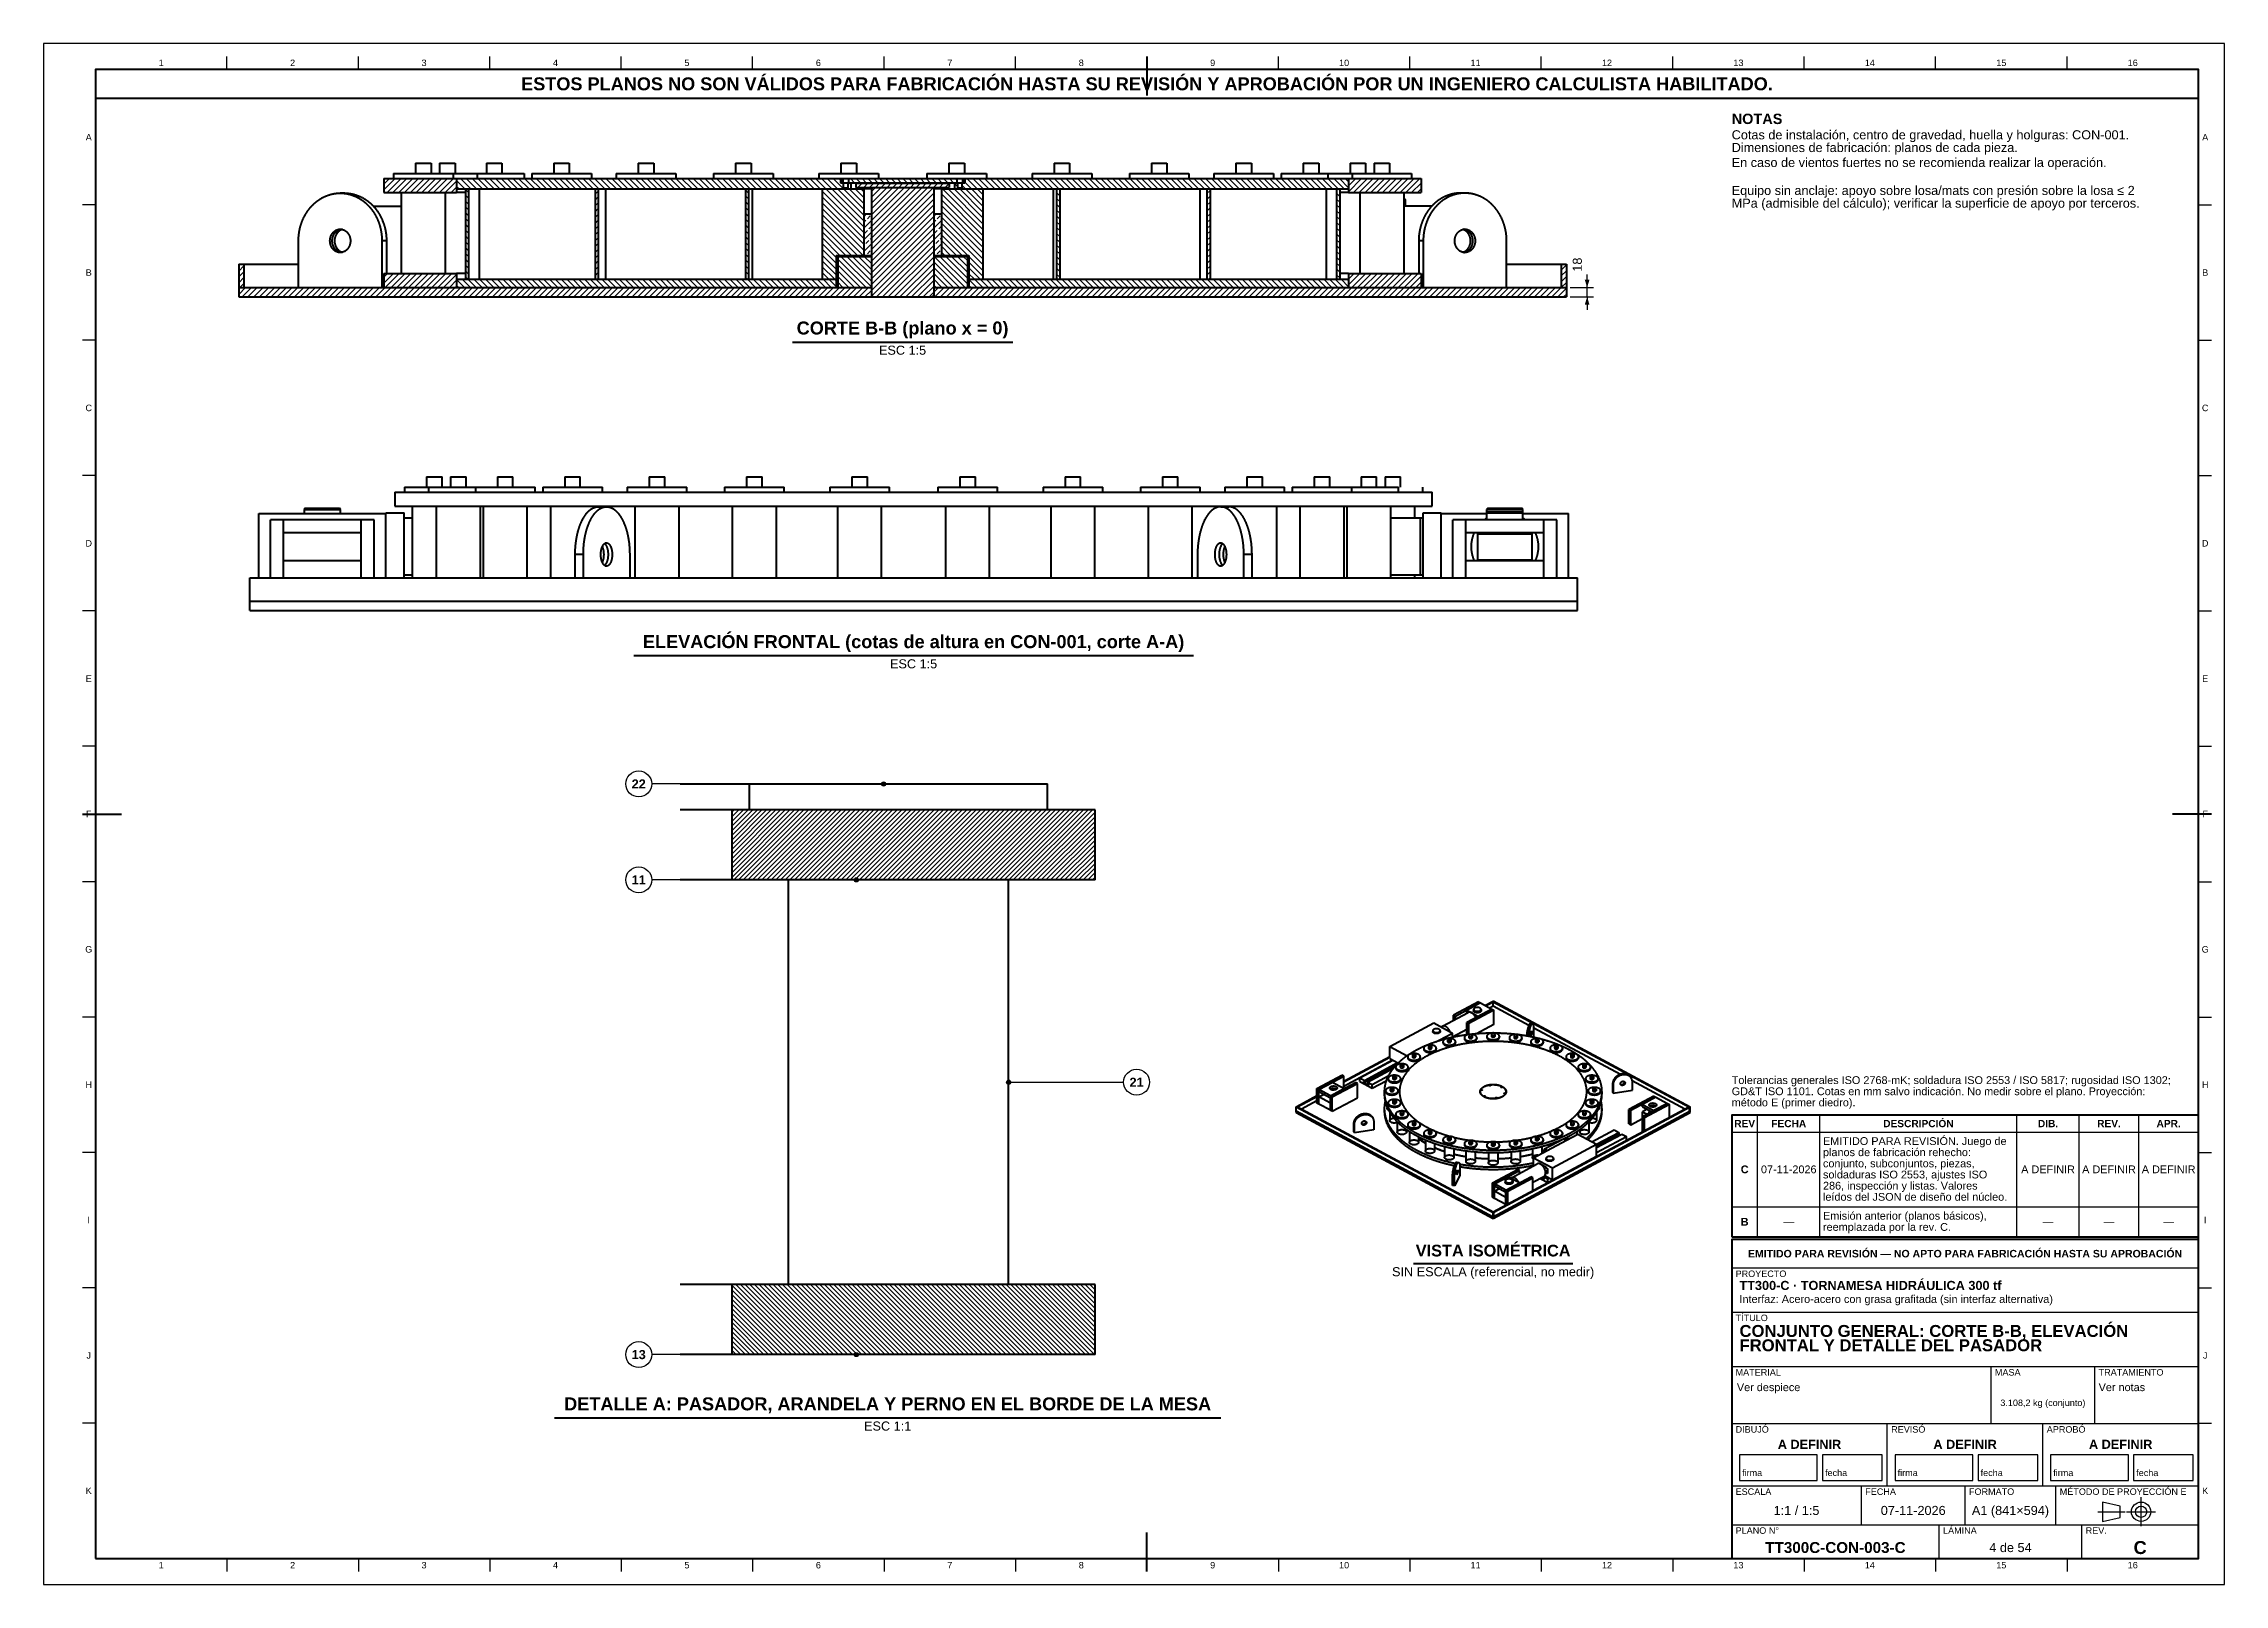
# Model space of a CAD drawing. Header units: millimetres. Extents: x 0 to 841, y 0 to 594.
import ezdxf
from ezdxf.enums import TextEntityAlignment as Align

# ---------------------------------------------------------------- set-up
doc = ezdxf.new("R2010")
doc.units = ezdxf.units.MM
doc.linetypes.add('EJE', pattern=[31, 20, -4, 3, -4])
for name, color, linetype, lineweight in [('ACH', 7, 'CONTINUOUS', 13), ('COTA', 7, 'CONTINUOUS', 25), ('EJE', 7, 'EJE', 25), ('FINA', 7, 'CONTINUOUS', 25), ('MARCO', 7, 'CONTINUOUS', 70), ('TXT', 7, 'CONTINUOUS', 25), ('VIS', 7, 'CONTINUOUS', 50)]:
    doc.layers.add(name, color=color, linetype=linetype, lineweight=lineweight)
doc.styles.add('STD', font='LiberationSans-Regular.ttf')
doc.styles.add('STDB', font='LiberationSans-Bold.ttf')

msp = doc.modelspace()

# ---------------------------------------------------------------- texts
at = {"layer": 'TXT'}
for s, height, style, p in [('1', 2.5, 'STD', (45.34, 586.6)), ('2', 2.5, 'STD', (96.03, 586.6)), ('3', 2.5, 'STD', (146.72, 586.6)), ('ESTOS PLANOS NO SON VÁLIDOS PARA FABRICACIÓN HASTA SU REVISIÓN Y APROBACIÓN POR UN INGENIERO CALCULISTA HABILITADO.', 5, 'STDB', (425.5, 578.5)), ('4', 2.5, 'STD', (197.41, 586.6)), ('5', 2.5, 'STD', (248.09, 586.6)), ('6', 2.5, 'STD', (298.78, 586.6)), ('7', 2.5, 'STD', (349.47, 586.6)), ('8', 2.5, 'STD', (400.16, 586.6)), ('9', 2.5, 'STD', (450.84, 586.6)), ('10', 2.5, 'STD', (501.53, 586.6)), ('11', 2.5, 'STD', (552.22, 586.6)), ('12', 2.5, 'STD', (602.91, 586.6)), ('13', 2.5, 'STD', (653.59, 586.6)), ('14', 2.5, 'STD', (704.28, 586.6)), ('15', 2.5, 'STD', (754.97, 586.6)), ('16', 2.5, 'STD', (805.66, 586.6)), ('A', 2.5, 'STD', (17.4, 557.91)), ('A', 2.5, 'STD', (833.6, 557.91)), ('B', 2.5, 'STD', (17.4, 505.73)), ('B', 2.5, 'STD', (833.6, 505.73)), ('C', 2.5, 'STD', (17.4, 453.55)), ('C', 2.5, 'STD', (833.6, 453.55)), ('D', 2.5, 'STD', (17.4, 401.36)), ('D', 2.5, 'STD', (833.6, 401.36)), ('E', 2.5, 'STD', (17.4, 349.18)), ('E', 2.5, 'STD', (833.6, 349.18)), ('22', 3.5, 'STDB', (229.5, 308.59)), ('F', 2.5, 'STD', (17.4, 297)), ('F', 2.5, 'STD', (833.6, 297)), ('11', 3.5, 'STDB', (229.5, 271.59)), ('G', 2.5, 'STD', (17.4, 244.82)), ('G', 2.5, 'STD', (833.6, 244.82)), ('H', 2.5, 'STD', (17.4, 192.64)), ('21', 3.5, 'STDB', (421.5, 193.59)), ('H', 2.5, 'STD', (833.6, 192.64)), ('REV', 2.8, 'STDB', (656, 177.65)), ('FECHA', 2.8, 'STDB', (673, 177.65)), ('DESCRIPCIÓN', 2.8, 'STDB', (723, 177.65)), ('DIB.', 2.8, 'STDB', (773, 177.65)), ('REV.', 2.8, 'STDB', (796.5, 177.65)), ('APR.', 2.8, 'STDB', (819.5, 177.65)), ('C', 3, 'STDB', (656, 160)), ('07-11-2026', 3, 'STD', (673, 160)), ('A DEFINIR', 3, 'STD', (773, 160)), ('A DEFINIR', 3, 'STD', (796.5, 160)), ('A DEFINIR', 3, 'STD', (819.5, 160)), ('I', 2.5, 'STD', (17.4, 140.45)), ('B', 3, 'STDB', (656, 139.8)), ('—', 3, 'STD', (673, 139.8)), ('—', 3, 'STD', (773, 139.8)), ('—', 3, 'STD', (796.5, 139.8)), ('—', 3, 'STD', (819.5, 139.8)), ('I', 2.5, 'STD', (833.6, 140.45)), ('EMITIDO PARA REVISIÓN — NO APTO PARA FABRICACIÓN HASTA SU APROBACIÓN', 2.9, 'STDB', (741, 127.5)), ('J', 2.5, 'STD', (17.4, 88.27)), ('13', 3.5, 'STDB', (229.5, 88.59)), ('J', 2.5, 'STD', (833.6, 88.27)), ('3.108,2 kg (conjunto)', 2.5, 'STD', (771, 70)), ('A DEFINIR', 3.5, 'STDB', (681, 54)), ('A DEFINIR', 3.5, 'STDB', (741, 54)), ('A DEFINIR', 3.5, 'STDB', (801, 54)), ('K', 2.5, 'STD', (17.4, 36.09)), ('K', 2.5, 'STD', (833.6, 36.09)), ('1:1 / 1:5', 3.5, 'STD', (676, 28.5)), ('07-11-2026', 3.5, 'STD', (721, 28.5)), ('A1 (841×594)', 3.5, 'STD', (758.5, 28.5)), ('1', 2.5, 'STD', (45.34, 7.4)), ('2', 2.5, 'STD', (96.03, 7.4)), ('3', 2.5, 'STD', (146.72, 7.4)), ('4', 2.5, 'STD', (197.41, 7.4)), ('5', 2.5, 'STD', (248.09, 7.4)), ('6', 2.5, 'STD', (298.78, 7.4)), ('7', 2.5, 'STD', (349.47, 7.4)), ('8', 2.5, 'STD', (400.16, 7.4)), ('9', 2.5, 'STD', (450.84, 7.4)), ('10', 2.5, 'STD', (501.53, 7.4)), ('11', 2.5, 'STD', (552.22, 7.4)), ('12', 2.5, 'STD', (602.91, 7.4)), ('13', 2.5, 'STD', (653.59, 7.4)), ('TT300C-CON-003-C', 4.2, 'STDB', (691, 14.2)), ('14', 2.5, 'STD', (704.28, 7.4)), ('4 de 54', 3.5, 'STD', (758.5, 14.2)), ('15', 2.5, 'STD', (754.97, 7.4)), ('16', 2.5, 'STD', (805.66, 7.4)), ('C', 5, 'STDB', (808.5, 14.2))]:
    msp.add_text(s, height=height, dxfattribs=dict(at, style=style)).set_placement(p, align=Align.MIDDLE_CENTER)
for s, height, style, p in [('NOTAS', 4, 'STDB', (651, 567)), ('Cotas de instalación, centro de gravedad, huella y holguras: CON-001.', 3.5, 'STD', (651, 560.6)), ('Dimensiones de fabricación: planos de cada pieza.', 3.5, 'STD', (651, 555.7)), ('En caso de vientos fuertes no se recomienda realizar la operación.', 3.5, 'STD', (651, 549.93)), ('Equipo sin anclaje: apoyo sobre losa/mats con presión sobre la losa ≤ 2', 3.5, 'STD', (651, 539.15)), ('MPa (admisible del cálculo); verificar la superficie de apoyo por terceros.', 3.5, 'STD', (651, 534.25)), ('planos de fabricación rehecho:', 3, 'STD', (686.2, 168.1)), ('EMITIDO PARA REVISIÓN. Juego de', 3, 'STD', (686.2, 172.4)), ('conjunto, subconjuntos, piezas,', 3, 'STD', (686.2, 163.8)), ('soldaduras ISO 2553, ajustes ISO', 3, 'STD', (686.2, 159.5)), ('286, inspección y listas. Valores', 3, 'STD', (686.2, 155.2)), ('leídos del JSON de diseño del núcleo.', 3, 'STD', (686.2, 150.9)), ('Emisión anterior (planos básicos),', 3, 'STD', (686.2, 143.6)), ('reemplazada por la rev. C.', 3, 'STD', (686.2, 139.3)), ('PROYECTO', 2.5, 'STD', (652.5, 121)), ('TT300-C · TORNAMESA HIDRÁULICA 300 tf', 3.5, 'STDB', (654, 117)), ('Interfaz: Acero-acero con grasa grafitada (sin interfaz alternativa)', 3, 'STD', (654, 111.5)), ('TÍTULO', 2.5, 'STD', (652.5, 104)), ('CONJUNTO GENERAL: CORTE B-B, ELEVACIÓN', 4.6, 'STDB', (654, 100)), ('FRONTAL Y DETALLE DEL PASADOR', 4.6, 'STDB', (654, 94.48)), ('MATERIAL', 2.5, 'STD', (652.5, 83)), ('Ver despiece', 3, 'STD', (653, 77.5)), ('MASA', 2.5, 'STD', (752.5, 83)), ('Ver notas', 3, 'STD', (792.5, 77.5)), ('TRATAMIENTO', 2.5, 'STD', (792.5, 83)), ('DIBUJÓ', 2.5, 'STD', (652.5, 61)), ('REVISÓ', 2.5, 'STD', (712.5, 61)), ('APROBÓ', 2.5, 'STD', (772.5, 61)), ('ESCALA', 2.5, 'STD', (652.5, 37)), ('FECHA', 2.5, 'STD', (702.5, 37)), ('FORMATO', 2.5, 'STD', (742.5, 37)), ('MÉTODO DE PROYECCIÓN E', 2.5, 'STD', (777.5, 37)), ('PLANO N°', 2.5, 'STD', (652.5, 22)), ('LÁMINA', 2.5, 'STD', (732.5, 22)), ('REV.', 2.5, 'STD', (787.5, 22))]:
    msp.add_text(s, height=height, dxfattribs=dict(at, style=style)).set_placement(p, align=Align.TOP_LEFT)
at = {"layer": 'TXT', "style": 'STD'}
msp.add_text('18', height=3.5, rotation=90, dxfattribs=at).set_placement((594.25, 508.79), align=Align.BOTTOM_CENTER)
at = {"layer": 'TXT', "style": 'STDB'}
for s, height, p in [('CORTE B-B (plano x = 0)', 5, (331.25, 480.36)), ('ELEVACIÓN FRONTAL (cotas de altura en CON-001, corte A-A)', 5, (335.5, 359.45)), ('VISTA ISOMÉTRICA', 4.5, (559, 125.08)), ('DETALLE A: PASADOR, ARANDELA Y PERNO EN EL BORDE DE LA MESA', 5, (325.5, 65.59))]:
    msp.add_text(s, height=height, dxfattribs=at).set_placement(p, align=Align.BOTTOM_CENTER)
at = {"layer": 'TXT', "style": 'STD'}
for s, p in [('ESC 1:5', (331.25, 477.56)), ('ESC 1:5', (335.5, 356.65)), ('SIN ESCALA (referencial, no medir)', (559, 122.28)), ('ESC 1:1', (325.5, 62.79))]:
    msp.add_text(s, height=3.5, dxfattribs=at).set_placement(p, align=Align.TOP_CENTER)
for s, height, p in [('Tolerancias generales ISO 2768-mK; soldadura ISO 2553 / ISO 5817; rugosidad ISO 1302;', 3, (651, 192)), ('GD&T ISO 1101. Cotas en mm salvo indicación. No medir sobre el plano. Proyección:', 3, (651, 187.7)), ('método E (primer diedro).', 3, (651, 183.4)), ('firma', 2.5, (655, 41)), ('fecha', 2.5, (687, 41)), ('firma', 2.5, (715, 41)), ('fecha', 2.5, (747, 41)), ('firma', 2.5, (775, 41)), ('fecha', 2.5, (807, 41))]:
    msp.add_text(s, height=height, dxfattribs=at).set_placement(p, align=Align.BOTTOM_LEFT)

# ---------------------------------------------------------------- hatches: boundary and pattern name
at = {"layer": 'ACH'}
h = msp.add_hatch(dxfattribs=at)
h.set_pattern_fill('ANSI31', scale=0.5)
h.paths.add_polyline_path([(131.25, 536.56), (131.25, 541.96), (159.25, 541.96), (159.25, 536.56)])
h = msp.add_hatch(dxfattribs=at)
h.set_pattern_fill('ANSI31', scale=0.5, angle=90)
h.paths.add_polyline_path([(159.25, 537.96), (159.25, 541.96), (307.25, 541.96), (307.25, 540.36), (308.4, 540.36), (308.4, 538.36), (310.1, 538.36), (310.1, 540.36), (311.25, 540.36), (311.25, 537.96)])
h = msp.add_hatch(dxfattribs=at)
h.set_pattern_fill('ANSI31', scale=0.5, angle=90)
h.paths.add_polyline_path([(307.45, 540.36), (307.45, 541.96), (308.15, 541.96), (308.15, 540.36)])
h = msp.add_hatch(dxfattribs=at)
h.set_pattern_fill('ANSI31', scale=0.5, angle=90)
h.paths.add_polyline_path([(352.15, 541.96), (352.15, 540.36), (310.35, 540.36), (310.35, 541.96)])
h = msp.add_hatch(dxfattribs=at)
h.set_pattern_fill('ANSI31', scale=0.5)
h.paths.add_polyline_path([(313.25, 538.56), (313.25, 540.16), (349.25, 540.16), (349.25, 538.56)])
h = msp.add_hatch(dxfattribs=at)
h.set_pattern_fill('ANSI31', scale=0.5)
h.paths.add_polyline_path([(319.25, 496.96), (319.25, 537.96), (319.85, 538.56), (342.65, 538.56), (343.25, 537.96), (343.25, 496.96), (342.65, 496.36), (319.85, 496.36)])
h = msp.add_hatch(dxfattribs=at)
h.set_pattern_fill('ANSI31', scale=0.5, angle=90)
h.paths.add_polyline_path([(355.25, 541.96), (503.25, 541.96), (503.25, 537.96), (351.25, 537.96), (351.25, 540.36), (352.4, 540.36), (352.4, 538.36), (354.1, 538.36), (354.1, 540.36), (355.25, 540.36)])
h = msp.add_hatch(dxfattribs=at)
h.set_pattern_fill('ANSI31', scale=0.5, angle=90)
h.paths.add_polyline_path([(354.35, 541.96), (355.05, 541.96), (355.05, 540.36), (354.35, 540.36)])
h = msp.add_hatch(dxfattribs=at)
h.set_pattern_fill('ANSI31', scale=0.5)
h.paths.add_polyline_path([(503.25, 541.96), (531.25, 541.96), (531.25, 536.56), (503.25, 536.56)])
h = msp.add_hatch(dxfattribs=at)
h.set_pattern_fill('ANSI31', scale=0.5, angle=90)
h.paths.add_polyline_path([(162.65, 503.16), (162.65, 537.96), (163.85, 537.96), (163.85, 503.16)])
h = msp.add_hatch(dxfattribs=at)
h.set_pattern_fill('ANSI31', scale=0.5)
h.paths.add_polyline_path([(212.65, 503.16), (212.65, 537.96), (213.85, 537.96), (213.85, 503.16)])
h = msp.add_hatch(dxfattribs=at)
h.set_pattern_fill('ANSI31', scale=0.5, angle=90)
h.paths.add_polyline_path([(270.65, 503.16), (270.65, 537.96), (271.85, 537.96), (271.85, 503.16)])
h = msp.add_hatch(dxfattribs=at)
h.set_pattern_fill('ANSI31', scale=0.5, angle=90)
h.paths.add_polyline_path([(300.25, 503.16), (300.25, 537.96), (316.25, 537.96), (316.25, 512.36), (305.65, 512.36), (305.65, 503.16)])
h = msp.add_hatch(dxfattribs=at)
h.set_pattern_fill('ANSI31', scale=0.5, angle=90)
h.paths.add_polyline_path([(346.25, 537.96), (362.25, 537.96), (362.25, 503.16), (356.85, 503.16), (356.85, 512.36), (346.25, 512.36)])
h = msp.add_hatch(dxfattribs=at)
h.set_pattern_fill('ANSI31', scale=0.5, angle=90)
h.paths.add_polyline_path([(390.65, 537.96), (391.85, 537.96), (391.85, 503.16), (390.65, 503.16)])
h = msp.add_hatch(dxfattribs=at)
h.set_pattern_fill('ANSI31', scale=0.5)
h.paths.add_polyline_path([(448.65, 537.96), (449.85, 537.96), (449.85, 503.16), (448.65, 503.16)])
h = msp.add_hatch(dxfattribs=at)
h.set_pattern_fill('ANSI31', scale=0.5, angle=90)
h.paths.add_polyline_path([(498.65, 537.96), (499.85, 537.96), (499.85, 503.16), (498.65, 503.16)])
h = msp.add_hatch(dxfattribs=at)
h.set_pattern_fill('ANSI33', scale=0.5)
h.paths.add_polyline_path([(316.25, 512.36), (316.25, 528.36), (319.25, 528.36), (319.25, 512.36)])
h = msp.add_hatch(dxfattribs=at)
h.set_pattern_fill('ANSI33', scale=0.5)
h.paths.add_polyline_path([(343.25, 528.36), (346.25, 528.36), (346.25, 512.36), (343.25, 512.36)])
h = msp.add_hatch(dxfattribs=at)
h.set_pattern_fill('ANSI31', scale=0.5)
h.paths.add_polyline_path([(77.25, 499.96), (75.25, 499.96), (75.25, 508.96), (77.25, 508.96)])
h = msp.add_hatch(dxfattribs=at)
h.set_pattern_fill('ANSI31', scale=0.5)
h.paths.add_polyline_path([(131.25, 499.96), (131.25, 505.36), (159.25, 505.36), (159.25, 499.96)])
h = msp.add_hatch(dxfattribs=at)
h.set_pattern_fill('ANSI31', scale=0.5, angle=90)
h.paths.add_polyline_path([(306.25, 499.96), (306.25, 511.96), (319.25, 511.96), (319.25, 499.96)])
h = msp.add_hatch(dxfattribs=at)
h.set_pattern_fill('ANSI31', scale=0.5, angle=90)
h.paths.add_polyline_path([(343.25, 511.96), (356.25, 511.96), (356.25, 499.96), (343.25, 499.96)])
h = msp.add_hatch(dxfattribs=at)
h.set_pattern_fill('ANSI31', scale=0.5)
h.paths.add_polyline_path([(503.25, 505.36), (531.25, 505.36), (531.25, 499.96), (503.25, 499.96)])
h = msp.add_hatch(dxfattribs=at)
h.set_pattern_fill('ANSI31', scale=0.5)
h.paths.add_polyline_path([(587.25, 499.96), (585.25, 499.96), (585.25, 508.96), (587.25, 508.96)])
h = msp.add_hatch(dxfattribs=at)
h.set_pattern_fill('ANSI31', scale=0.5)
h.paths.add_polyline_path([(319.25, 496.36), (75.25, 496.36), (75.25, 499.96), (319.25, 499.96)])
h = msp.add_hatch(dxfattribs=at)
h.set_pattern_fill('ANSI31', scale=0.5, angle=90)
h.paths.add_polyline_path([(159.25, 499.96), (159.25, 503.16), (305.65, 503.16), (305.65, 499.96)])
h = msp.add_hatch(dxfattribs=at)
h.set_pattern_fill('ANSI31', scale=0.5)
h.paths.add_polyline_path([(343.25, 499.96), (587.25, 499.96), (587.25, 496.36), (343.25, 496.36)])
h = msp.add_hatch(dxfattribs=at)
h.set_pattern_fill('ANSI31', scale=0.5, angle=90)
h.paths.add_polyline_path([(356.85, 503.16), (503.25, 503.16), (503.25, 499.96), (356.85, 499.96)])
h = msp.add_hatch(color=7, dxfattribs=at)
h.dxf.hatch_style = 1
h.paths.add_polyline_path([(324.71, 308.59), (324.48, 309.15), (323.91, 309.39), (323.35, 309.15), (323.11, 308.59), (323.35, 308.02), (323.91, 307.79), (324.48, 308.02)])
h = msp.add_hatch(dxfattribs=at)
h.set_pattern_fill('ANSI31', scale=0.4)
h.paths.add_polyline_path([(405.5, 271.59), (265.5, 271.59), (265.5, 298.59), (405.5, 298.59)])
h = msp.add_hatch(color=7, dxfattribs=at)
h.dxf.hatch_style = 1
h.paths.add_polyline_path([(314.19, 271.59), (313.95, 272.15), (313.39, 272.39), (312.82, 272.15), (312.59, 271.59), (312.82, 271.02), (313.39, 270.79), (313.95, 271.02)])
h = msp.add_hatch(color=7, dxfattribs=at)
h.dxf.hatch_style = 1
h.paths.add_polyline_path([(372.95, 193.59), (372.72, 194.15), (372.15, 194.39), (371.59, 194.15), (371.35, 193.59), (371.59, 193.02), (372.15, 192.79), (372.72, 193.02)])
h = msp.add_hatch(dxfattribs=at)
h.set_pattern_fill('ANSI31', scale=0.4, angle=90)
h.paths.add_polyline_path([(405.5, 88.59), (265.5, 88.59), (265.5, 115.59), (405.5, 115.59)])
h = msp.add_hatch(color=7, dxfattribs=at)
h.dxf.hatch_style = 1
h.paths.add_polyline_path([(314.19, 88.59), (313.95, 89.15), (313.39, 89.39), (312.82, 89.15), (312.59, 88.59), (312.82, 88.02), (313.39, 87.79), (313.95, 88.02)])

# ---------------------------------------------------------------- linework, layer by layer
at = {"layer": 'COTA'}
for p, q in [((595.25, 499.96), (595.25, 504.96)), ((588.75, 499.96), (597.75, 499.96)), ((588.75, 496.36), (597.75, 496.36)), ((595.25, 496.36), (595.25, 499.96)), ((595.25, 496.36), (595.25, 491.36)), ((323.91, 308.59), (234.5, 308.59)), ((313.39, 271.59), (234.5, 271.59)), ((372.15, 193.59), (416.5, 193.59)), ((313.39, 88.59), (234.5, 88.59))]:
    msp.add_line(p, q, dxfattribs=at)
for centre in [(323.91, 308.59), (313.39, 271.59), (372.15, 193.59), (313.39, 88.59)]:
    msp.add_circle(centre, 0.8, dxfattribs=at)
for points in [[(595.25, 499.96), (596.15, 502.96), (594.35, 502.96)], [(595.25, 496.36), (594.35, 493.36), (596.15, 493.36)]]:
    msp.add_solid(points, dxfattribs=at)
at = {"layer": 'EJE'}
for p, q in [((792.14, 28), (802.68, 28)), ((803.3, 28), (814.46, 28)), ((808.88, 22.42), (808.88, 33.58))]:
    msp.add_line(p, q, dxfattribs=at)
at = {"layer": 'FINA'}
for p, q in [((70.69, 584), (70.69, 589)), ((121.38, 584), (121.38, 589)), ((172.06, 584), (172.06, 589)), ((222.75, 584), (222.75, 589)), ((273.44, 584), (273.44, 589)), ((324.12, 584), (324.12, 589)), ((374.81, 584), (374.81, 589)), ((425.5, 584), (425.5, 589)), ((476.19, 584), (476.19, 589)), ((526.88, 584), (526.88, 589)), ((577.56, 584), (577.56, 589)), ((628.25, 584), (628.25, 589)), ((678.94, 584), (678.94, 589)), ((729.62, 584), (729.62, 589)), ((780.31, 584), (780.31, 589)), ((20, 531.82), (15, 531.82)), ((831, 531.82), (836, 531.82)), ((20, 479.64), (15, 479.64)), ((831, 479.64), (836, 479.64)), ((20, 427.45), (15, 427.45)), ((831, 427.45), (836, 427.45)), ((20, 375.27), (15, 375.27)), ((831, 375.27), (836, 375.27)), ((20, 323.09), (15, 323.09)), ((831, 323.09), (836, 323.09)), ((20, 270.91), (15, 270.91)), ((831, 270.91), (836, 270.91)), ((20, 218.73), (15, 218.73)), ((831, 218.73), (836, 218.73)), ((661, 134), (661, 180.9)), ((685, 134), (685, 180.9)), ((761, 134), (761, 180.9)), ((785, 134), (785, 180.9)), ((808, 134), (808, 180.9)), ((651, 174.4), (831, 174.4)), ((20, 166.55), (15, 166.55)), ((831, 166.55), (836, 166.55)), ((651, 145.6), (831, 145.6)), ((651, 134), (831, 134)), ((651, 133), (831, 133)), ((651, 122), (831, 122)), ((20, 114.36), (15, 114.36)), ((831, 114.36), (836, 114.36)), ((651, 105), (831, 105)), ((651, 84), (831, 84)), ((751, 62), (751, 84)), ((791, 62), (791, 84)), ((20, 62.18), (15, 62.18)), ((651, 62), (831, 62)), ((711, 38), (711, 62)), ((771, 38), (771, 62)), ((831, 62.18), (836, 62.18)), ((651, 38), (831, 38)), ((701, 23), (701, 38)), ((741, 23), (741, 38)), ((776, 23), (776, 38)), ((651, 23), (831, 23)), ((731, 10), (731, 23)), ((786, 10), (786, 23)), ((70.69, 10), (70.69, 5)), ((121.38, 10), (121.38, 5)), ((172.06, 10), (172.06, 5)), ((222.75, 10), (222.75, 5)), ((273.44, 10), (273.44, 5)), ((324.12, 10), (324.12, 5)), ((374.81, 10), (374.81, 5)), ((425.5, 10), (425.5, 5)), ((476.19, 10), (476.19, 5)), ((526.88, 10), (526.88, 5)), ((577.56, 10), (577.56, 5)), ((628.25, 10), (628.25, 5)), ((678.94, 10), (678.94, 5)), ((729.62, 10), (729.62, 5)), ((780.31, 10), (780.31, 5))]:
    msp.add_line(p, q, dxfattribs=at)
for points in [[(0, 0), (841, 0), (841, 594), (0, 594)], [(654, 40), (684, 40), (684, 50), (654, 50)], [(686, 40), (709, 40), (709, 50), (686, 50)], [(714, 40), (744, 40), (744, 50), (714, 50)], [(746, 40), (769, 40), (769, 50), (746, 50)], [(774, 40), (804, 40), (804, 50), (774, 50)], [(806, 40), (829, 40), (829, 50), (806, 50)], [(794, 24.28), (800.82, 25.83), (800.82, 30.17), (794, 31.72)]]:
    msp.add_lwpolyline(points, close=True, dxfattribs=at)
for centre, radius in [((229.5, 308.59), 5), ((229.5, 271.59), 5), ((421.5, 193.59), 5), ((229.5, 88.59), 5), ((808.88, 28), 3.72), ((808.88, 28), 2.17)]:
    msp.add_circle(centre, radius, dxfattribs=at)
at = {"layer": 'MARCO'}
for p, q in [((425.5, 589), (425.5, 574)), ((15, 297), (30, 297)), ((836, 297), (821, 297)), ((425.5, 5), (425.5, 20))]:
    msp.add_line(p, q, dxfattribs=at)
for points in [[(20, 10), (831, 10), (831, 584), (20, 584)], [(20, 573), (831, 573), (831, 584), (20, 584)], [(651, 134), (831, 134), (831, 180.9), (651, 180.9)], [(651, 10), (831, 10), (831, 133), (651, 133)]]:
    msp.add_lwpolyline(points, close=True, dxfattribs=at)
at = {"layer": 'VIS'}
for p, q in [((288.75, 478.96), (373.75, 478.96)), ((227.61, 358.05), (443.39, 358.05)), ((528.29, 123.68), (589.71, 123.68)), ((196.96, 64.19), (454.04, 64.19))]:
    msp.add_line(p, q, dxfattribs=at)
for points in [[(143.42, 547.96), (143.54, 547.96), (143.66, 547.96), (143.78, 547.96), (143.9, 547.96), (144.02, 547.96), (144.14, 547.96), (144.26, 547.96), (144.38, 547.96), (144.5, 547.96), (144.62, 547.96), (144.74, 547.96), (144.86, 547.96), (144.98, 547.96), (145.1, 547.96), (145.22, 547.96), (145.34, 547.96), (145.46, 547.96), (145.58, 547.96), (145.7, 547.96), (145.82, 547.96), (145.94, 547.96), (146.06, 547.96), (146.18, 547.96), (146.3, 547.96), (146.42, 547.96)], [(143.42, 547.96), (143.42, 543.96)], [(146.42, 547.96), (146.54, 547.96), (146.66, 547.96), (146.78, 547.96), (146.9, 547.96), (147.02, 547.96), (147.14, 547.96), (147.26, 547.96), (147.38, 547.96), (147.5, 547.96), (147.62, 547.96), (147.74, 547.96), (147.86, 547.96), (147.98, 547.96), (148.1, 547.96), (148.22, 547.96), (148.34, 547.96), (148.46, 547.96), (148.58, 547.96), (148.7, 547.96), (148.82, 547.96), (148.94, 547.96), (149.06, 547.96), (149.18, 547.96), (149.3, 547.96), (149.42, 547.96)], [(149.42, 547.96), (149.42, 543.96)], [(152.69, 547.96), (152.81, 547.96), (152.93, 547.96), (153.05, 547.96), (153.17, 547.96), (153.29, 547.96), (153.41, 547.96), (153.53, 547.96), (153.65, 547.96), (153.77, 547.96), (153.89, 547.96), (154.01, 547.96), (154.13, 547.96), (154.25, 547.96), (154.37, 547.96), (154.49, 547.96), (154.61, 547.96), (154.73, 547.96), (154.85, 547.96), (154.97, 547.96), (155.09, 547.96), (155.21, 547.96), (155.33, 547.96), (155.45, 547.96), (155.57, 547.96), (155.69, 547.96)], [(152.69, 547.96), (152.69, 543.96)], [(155.69, 547.96), (155.81, 547.96), (155.93, 547.96), (156.05, 547.96), (156.17, 547.96), (156.29, 547.96), (156.41, 547.96), (156.53, 547.96), (156.65, 547.96), (156.77, 547.96), (156.89, 547.96), (157.01, 547.96), (157.13, 547.96), (157.25, 547.96), (157.37, 547.96), (157.49, 547.96), (157.61, 547.96), (157.73, 547.96), (157.85, 547.96), (157.97, 547.96), (158.09, 547.96), (158.21, 547.96), (158.33, 547.96), (158.45, 547.96), (158.57, 547.96), (158.69, 547.96)], [(158.69, 547.96), (158.69, 543.96)], [(170.76, 547.96), (170.88, 547.96), (171, 547.96), (171.12, 547.96), (171.24, 547.96), (171.36, 547.96), (171.48, 547.96), (171.6, 547.96), (171.72, 547.96), (171.84, 547.96), (171.96, 547.96), (172.08, 547.96), (172.2, 547.96), (172.32, 547.96), (172.44, 547.96), (172.56, 547.96), (172.68, 547.96), (172.8, 547.96), (172.92, 547.96), (173.04, 547.96), (173.16, 547.96), (173.28, 547.96), (173.4, 547.96), (173.52, 547.96), (173.64, 547.96), (173.76, 547.96)], [(170.76, 547.96), (170.76, 543.96)], [(173.76, 547.96), (173.88, 547.96), (174, 547.96), (174.12, 547.96), (174.24, 547.96), (174.36, 547.96), (174.48, 547.96), (174.6, 547.96), (174.72, 547.96), (174.84, 547.96), (174.96, 547.96), (175.08, 547.96), (175.2, 547.96), (175.32, 547.96), (175.44, 547.96), (175.56, 547.96), (175.68, 547.96), (175.8, 547.96), (175.92, 547.96), (176.04, 547.96), (176.16, 547.96), (176.28, 547.96), (176.4, 547.96), (176.52, 547.96), (176.64, 547.96), (176.76, 547.96)], [(176.76, 547.96), (176.76, 543.96)], [(196.73, 547.96), (196.85, 547.96), (196.97, 547.96), (197.09, 547.96), (197.21, 547.96), (197.33, 547.96), (197.45, 547.96), (197.57, 547.96), (197.69, 547.96), (197.81, 547.96), (197.93, 547.96), (198.05, 547.96), (198.17, 547.96), (198.29, 547.96), (198.41, 547.96), (198.53, 547.96), (198.65, 547.96), (198.77, 547.96), (198.89, 547.96), (199.01, 547.96), (199.13, 547.96), (199.25, 547.96), (199.37, 547.96), (199.49, 547.96), (199.61, 547.96), (199.73, 547.96)], [(196.73, 547.96), (196.73, 543.96)], [(199.73, 547.96), (199.85, 547.96), (199.97, 547.96), (200.09, 547.96), (200.21, 547.96), (200.33, 547.96), (200.45, 547.96), (200.57, 547.96), (200.69, 547.96), (200.81, 547.96), (200.93, 547.96), (201.05, 547.96), (201.17, 547.96), (201.29, 547.96), (201.41, 547.96), (201.53, 547.96), (201.65, 547.96), (201.77, 547.96), (201.89, 547.96), (202.01, 547.96), (202.13, 547.96), (202.25, 547.96), (202.37, 547.96), (202.49, 547.96), (202.61, 547.96), (202.73, 547.96)], [(202.73, 547.96), (202.73, 543.96)], [(229.29, 547.96), (229.41, 547.96), (229.53, 547.96), (229.65, 547.96), (229.77, 547.96), (229.89, 547.96), (230.01, 547.96), (230.13, 547.96), (230.25, 547.96), (230.37, 547.96), (230.49, 547.96), (230.61, 547.96), (230.73, 547.96), (230.85, 547.96), (230.97, 547.96), (231.09, 547.96), (231.21, 547.96), (231.33, 547.96), (231.45, 547.96), (231.57, 547.96), (231.69, 547.96), (231.81, 547.96), (231.93, 547.96), (232.05, 547.96), (232.17, 547.96), (232.29, 547.96)], [(229.29, 547.96), (229.29, 543.96)], [(232.29, 547.96), (232.41, 547.96), (232.53, 547.96), (232.65, 547.96), (232.77, 547.96), (232.89, 547.96), (233.01, 547.96), (233.13, 547.96), (233.25, 547.96), (233.37, 547.96), (233.49, 547.96), (233.61, 547.96), (233.73, 547.96), (233.85, 547.96), (233.97, 547.96), (234.09, 547.96), (234.21, 547.96), (234.33, 547.96), (234.45, 547.96), (234.57, 547.96), (234.69, 547.96), (234.81, 547.96), (234.93, 547.96), (235.05, 547.96), (235.17, 547.96), (235.29, 547.96)], [(235.29, 547.96), (235.29, 543.96)], [(266.82, 547.96), (266.94, 547.96), (267.06, 547.96), (267.18, 547.96), (267.3, 547.96), (267.42, 547.96), (267.54, 547.96), (267.66, 547.96), (267.78, 547.96), (267.9, 547.96), (268.02, 547.96), (268.14, 547.96), (268.26, 547.96), (268.38, 547.96), (268.5, 547.96), (268.62, 547.96), (268.74, 547.96), (268.86, 547.96), (268.98, 547.96), (269.1, 547.96), (269.22, 547.96), (269.34, 547.96), (269.46, 547.96), (269.58, 547.96), (269.7, 547.96), (269.82, 547.96)], [(266.82, 547.96), (266.82, 543.96)], [(269.82, 547.96), (269.94, 547.96), (270.06, 547.96), (270.18, 547.96), (270.3, 547.96), (270.42, 547.96), (270.54, 547.96), (270.66, 547.96), (270.78, 547.96), (270.9, 547.96), (271.02, 547.96), (271.14, 547.96), (271.26, 547.96), (271.38, 547.96), (271.5, 547.96), (271.62, 547.96), (271.74, 547.96), (271.86, 547.96), (271.98, 547.96), (272.1, 547.96), (272.22, 547.96), (272.34, 547.96), (272.46, 547.96), (272.58, 547.96), (272.7, 547.96), (272.82, 547.96)], [(272.82, 547.96), (272.82, 543.96)], [(307.42, 547.96), (307.54, 547.96), (307.66, 547.96), (307.78, 547.96), (307.9, 547.96), (308.02, 547.96), (308.14, 547.96), (308.26, 547.96), (308.38, 547.96), (308.5, 547.96), (308.62, 547.96), (308.74, 547.96), (308.86, 547.96), (308.98, 547.96), (309.1, 547.96), (309.22, 547.96), (309.34, 547.96), (309.46, 547.96), (309.58, 547.96), (309.7, 547.96), (309.82, 547.96), (309.94, 547.96), (310.06, 547.96), (310.18, 547.96), (310.3, 547.96), (310.42, 547.96)], [(307.42, 547.96), (307.42, 543.96)], [(310.42, 547.96), (310.54, 547.96), (310.66, 547.96), (310.78, 547.96), (310.9, 547.96), (311.02, 547.96), (311.14, 547.96), (311.26, 547.96), (311.38, 547.96), (311.5, 547.96), (311.62, 547.96), (311.74, 547.96), (311.86, 547.96), (311.98, 547.96), (312.1, 547.96), (312.22, 547.96), (312.34, 547.96), (312.46, 547.96), (312.58, 547.96), (312.7, 547.96), (312.82, 547.96), (312.94, 547.96), (313.06, 547.96), (313.18, 547.96), (313.3, 547.96), (313.42, 547.96)], [(313.42, 547.96), (313.42, 543.96)], [(349.08, 547.96), (349.2, 547.96), (349.32, 547.96), (349.44, 547.96), (349.56, 547.96), (349.68, 547.96), (349.8, 547.96), (349.92, 547.96), (350.04, 547.96), (350.16, 547.96), (350.28, 547.96), (350.4, 547.96), (350.52, 547.96), (350.64, 547.96), (350.76, 547.96), (350.88, 547.96), (351, 547.96), (351.12, 547.96), (351.24, 547.96), (351.36, 547.96), (351.48, 547.96), (351.6, 547.96), (351.72, 547.96), (351.84, 547.96), (351.96, 547.96), (352.08, 547.96)], [(349.08, 547.96), (349.08, 543.96)], [(352.08, 547.96), (352.2, 547.96), (352.32, 547.96), (352.44, 547.96), (352.56, 547.96), (352.68, 547.96), (352.8, 547.96), (352.92, 547.96), (353.04, 547.96), (353.16, 547.96), (353.28, 547.96), (353.4, 547.96), (353.52, 547.96), (353.64, 547.96), (353.76, 547.96), (353.88, 547.96), (354, 547.96), (354.12, 547.96), (354.24, 547.96), (354.36, 547.96), (354.48, 547.96), (354.6, 547.96), (354.72, 547.96), (354.84, 547.96), (354.96, 547.96), (355.08, 547.96)], [(355.08, 547.96), (355.08, 543.96)], [(389.68, 547.96), (389.8, 547.96), (389.92, 547.96), (390.04, 547.96), (390.16, 547.96), (390.28, 547.96), (390.4, 547.96), (390.52, 547.96), (390.64, 547.96), (390.76, 547.96), (390.88, 547.96), (391, 547.96), (391.12, 547.96), (391.24, 547.96), (391.36, 547.96), (391.48, 547.96), (391.6, 547.96), (391.72, 547.96), (391.84, 547.96), (391.96, 547.96), (392.08, 547.96), (392.2, 547.96), (392.32, 547.96), (392.44, 547.96), (392.56, 547.96), (392.68, 547.96)], [(389.68, 547.96), (389.68, 543.96)], [(392.68, 547.96), (392.8, 547.96), (392.92, 547.96), (393.04, 547.96), (393.16, 547.96), (393.28, 547.96), (393.4, 547.96), (393.52, 547.96), (393.64, 547.96), (393.76, 547.96), (393.88, 547.96), (394, 547.96), (394.12, 547.96), (394.24, 547.96), (394.36, 547.96), (394.48, 547.96), (394.6, 547.96), (394.72, 547.96), (394.84, 547.96), (394.96, 547.96), (395.08, 547.96), (395.2, 547.96), (395.32, 547.96), (395.44, 547.96), (395.56, 547.96), (395.68, 547.96)], [(395.68, 547.96), (395.68, 543.96)], [(427.21, 547.96), (427.33, 547.96), (427.45, 547.96), (427.57, 547.96), (427.69, 547.96), (427.81, 547.96), (427.93, 547.96), (428.05, 547.96), (428.17, 547.96), (428.29, 547.96), (428.41, 547.96), (428.53, 547.96), (428.65, 547.96), (428.77, 547.96), (428.89, 547.96), (429.01, 547.96), (429.13, 547.96), (429.25, 547.96), (429.37, 547.96), (429.49, 547.96), (429.61, 547.96), (429.73, 547.96), (429.85, 547.96), (429.97, 547.96), (430.09, 547.96), (430.21, 547.96)], [(427.21, 547.96), (427.21, 543.96)], [(430.21, 547.96), (430.33, 547.96), (430.45, 547.96), (430.57, 547.96), (430.69, 547.96), (430.81, 547.96), (430.93, 547.96), (431.05, 547.96), (431.17, 547.96), (431.29, 547.96), (431.41, 547.96), (431.53, 547.96), (431.65, 547.96), (431.77, 547.96), (431.89, 547.96), (432.01, 547.96), (432.13, 547.96), (432.25, 547.96), (432.37, 547.96), (432.49, 547.96), (432.61, 547.96), (432.73, 547.96), (432.85, 547.96), (432.97, 547.96), (433.09, 547.96), (433.21, 547.96)], [(433.21, 547.96), (433.21, 543.96)], [(459.77, 547.96), (459.89, 547.96), (460.01, 547.96), (460.13, 547.96), (460.25, 547.96), (460.37, 547.96), (460.49, 547.96), (460.61, 547.96), (460.73, 547.96), (460.85, 547.96), (460.97, 547.96), (461.09, 547.96), (461.21, 547.96), (461.33, 547.96), (461.45, 547.96), (461.57, 547.96), (461.69, 547.96), (461.81, 547.96), (461.93, 547.96), (462.05, 547.96), (462.17, 547.96), (462.29, 547.96), (462.41, 547.96), (462.53, 547.96), (462.65, 547.96), (462.77, 547.96)], [(459.77, 547.96), (459.77, 543.96)], [(462.77, 547.96), (462.89, 547.96), (463.01, 547.96), (463.13, 547.96), (463.25, 547.96), (463.37, 547.96), (463.49, 547.96), (463.61, 547.96), (463.73, 547.96), (463.85, 547.96), (463.97, 547.96), (464.09, 547.96), (464.21, 547.96), (464.33, 547.96), (464.45, 547.96), (464.57, 547.96), (464.69, 547.96), (464.81, 547.96), (464.93, 547.96), (465.05, 547.96), (465.17, 547.96), (465.29, 547.96), (465.41, 547.96), (465.53, 547.96), (465.65, 547.96), (465.77, 547.96)], [(465.77, 547.96), (465.77, 543.96)], [(485.74, 547.96), (485.86, 547.96), (485.98, 547.96), (486.1, 547.96), (486.22, 547.96), (486.34, 547.96), (486.46, 547.96), (486.58, 547.96), (486.7, 547.96), (486.82, 547.96), (486.94, 547.96), (487.06, 547.96), (487.18, 547.96), (487.3, 547.96), (487.42, 547.96), (487.54, 547.96), (487.66, 547.96), (487.78, 547.96), (487.9, 547.96), (488.02, 547.96), (488.14, 547.96), (488.26, 547.96), (488.38, 547.96), (488.5, 547.96), (488.62, 547.96), (488.74, 547.96)], [(485.74, 547.96), (485.74, 543.96)], [(488.74, 547.96), (488.86, 547.96), (488.98, 547.96), (489.1, 547.96), (489.22, 547.96), (489.34, 547.96), (489.46, 547.96), (489.58, 547.96), (489.7, 547.96), (489.82, 547.96), (489.94, 547.96), (490.06, 547.96), (490.18, 547.96), (490.3, 547.96), (490.42, 547.96), (490.54, 547.96), (490.66, 547.96), (490.78, 547.96), (490.9, 547.96), (491.02, 547.96), (491.14, 547.96), (491.26, 547.96), (491.38, 547.96), (491.5, 547.96), (491.62, 547.96), (491.74, 547.96)], [(491.74, 547.96), (491.74, 543.96)], [(503.81, 547.96), (503.93, 547.96), (504.05, 547.96), (504.17, 547.96), (504.29, 547.96), (504.41, 547.96), (504.53, 547.96), (504.65, 547.96), (504.77, 547.96), (504.89, 547.96), (505.01, 547.96), (505.13, 547.96), (505.25, 547.96), (505.37, 547.96), (505.49, 547.96), (505.61, 547.96), (505.73, 547.96), (505.85, 547.96), (505.97, 547.96), (506.09, 547.96), (506.21, 547.96), (506.33, 547.96), (506.45, 547.96), (506.57, 547.96), (506.69, 547.96), (506.81, 547.96)], [(503.81, 547.96), (503.81, 543.96)], [(506.81, 547.96), (506.93, 547.96), (507.05, 547.96), (507.17, 547.96), (507.29, 547.96), (507.41, 547.96), (507.53, 547.96), (507.65, 547.96), (507.77, 547.96), (507.89, 547.96), (508.01, 547.96), (508.13, 547.96), (508.25, 547.96), (508.37, 547.96), (508.49, 547.96), (508.61, 547.96), (508.73, 547.96), (508.85, 547.96), (508.97, 547.96), (509.09, 547.96), (509.21, 547.96), (509.33, 547.96), (509.45, 547.96), (509.57, 547.96), (509.69, 547.96), (509.81, 547.96)], [(509.81, 547.96), (509.81, 543.96)], [(513.08, 547.96), (513.2, 547.96), (513.32, 547.96), (513.44, 547.96), (513.56, 547.96), (513.68, 547.96), (513.8, 547.96), (513.92, 547.96), (514.04, 547.96), (514.16, 547.96), (514.28, 547.96), (514.4, 547.96), (514.52, 547.96), (514.64, 547.96), (514.76, 547.96), (514.88, 547.96), (515, 547.96), (515.12, 547.96), (515.24, 547.96), (515.36, 547.96), (515.48, 547.96), (515.6, 547.96), (515.72, 547.96), (515.84, 547.96), (515.96, 547.96), (516.08, 547.96)], [(513.08, 547.96), (513.08, 543.96)], [(516.08, 547.96), (516.2, 547.96), (516.32, 547.96), (516.44, 547.96), (516.56, 547.96), (516.68, 547.96), (516.8, 547.96), (516.92, 547.96), (517.04, 547.96), (517.16, 547.96), (517.28, 547.96), (517.4, 547.96), (517.52, 547.96), (517.64, 547.96), (517.76, 547.96), (517.88, 547.96), (518, 547.96), (518.12, 547.96), (518.24, 547.96), (518.36, 547.96), (518.48, 547.96), (518.6, 547.96), (518.72, 547.96), (518.84, 547.96), (518.96, 547.96), (519.08, 547.96)], [(519.08, 547.96), (519.08, 543.96)], [(131.25, 541.96), (131.25, 536.56)], [(131.25, 541.96), (159.25, 541.96)], [(134.92, 543.96), (135.04, 543.96), (135.16, 543.96), (135.28, 543.96), (135.4, 543.96), (135.52, 543.96), (135.65, 543.96), (135.77, 543.96), (135.89, 543.96), (136.01, 543.96), (136.13, 543.96), (136.25, 543.96), (136.37, 543.96), (136.49, 543.96), (136.61, 543.96), (136.74, 543.96), (136.86, 543.96), (136.98, 543.96), (137.1, 543.96), (137.22, 543.96), (137.34, 543.96), (137.46, 543.96), (137.58, 543.96), (137.7, 543.96), (137.82, 543.96), (137.95, 543.96), (138.07, 543.96), (138.19, 543.96), (138.31, 543.96), (138.43, 543.96), (138.55, 543.96), (138.67, 543.96), (138.79, 543.96), (138.91, 543.96), (139.04, 543.96), (139.16, 543.96), (139.28, 543.96), (139.4, 543.96), (139.52, 543.96), (139.64, 543.96), (139.76, 543.96), (139.88, 543.96), (140, 543.96), (140.12, 543.96), (140.25, 543.96), (140.37, 543.96), (140.49, 543.96), (140.61, 543.96), (140.73, 543.96), (140.85, 543.96), (140.97, 543.96), (141.09, 543.96), (141.21, 543.96), (141.34, 543.96), (141.46, 543.96), (141.58, 543.96), (141.7, 543.96), (141.82, 543.96), (141.94, 543.96), (142.06, 543.96), (142.18, 543.96), (142.3, 543.96), (142.42, 543.96), (142.55, 543.96), (142.67, 543.96), (142.79, 543.96), (142.91, 543.96), (143.03, 543.96), (143.15, 543.96), (143.27, 543.96), (143.39, 543.96), (143.51, 543.96), (143.64, 543.96), (143.76, 543.96), (143.88, 543.96), (144, 543.96), (144.12, 543.96), (144.24, 543.96), (144.36, 543.96), (144.48, 543.96), (144.6, 543.96), (144.72, 543.96), (144.85, 543.96), (144.97, 543.96), (145.09, 543.96), (145.21, 543.96), (145.33, 543.96), (145.45, 543.96), (145.57, 543.96), (145.69, 543.96), (145.81, 543.96), (145.94, 543.96), (146.06, 543.96), (146.18, 543.96), (146.3, 543.96), (146.42, 543.96)], [(134.92, 543.96), (134.92, 541.96)], [(146.42, 543.96), (146.54, 543.96), (146.66, 543.96), (146.78, 543.96), (146.9, 543.96), (147.02, 543.96), (147.15, 543.96), (147.27, 543.96), (147.39, 543.96), (147.51, 543.96), (147.63, 543.96), (147.75, 543.96), (147.87, 543.96), (147.99, 543.96), (148.11, 543.96), (148.24, 543.96), (148.36, 543.96), (148.48, 543.96), (148.6, 543.96), (148.72, 543.96), (148.84, 543.96), (148.96, 543.96), (149.08, 543.96), (149.2, 543.96), (149.32, 543.96), (149.45, 543.96), (149.57, 543.96), (149.69, 543.96), (149.81, 543.96), (149.93, 543.96), (150.05, 543.96), (150.17, 543.96), (150.29, 543.96), (150.41, 543.96), (150.54, 543.96), (150.66, 543.96), (150.78, 543.96), (150.9, 543.96), (151.02, 543.96), (151.14, 543.96), (151.26, 543.96), (151.38, 543.96), (151.5, 543.96), (151.62, 543.96), (151.75, 543.96), (151.87, 543.96), (151.99, 543.96), (152.11, 543.96), (152.23, 543.96), (152.35, 543.96), (152.47, 543.96), (152.59, 543.96), (152.71, 543.96), (152.84, 543.96), (152.96, 543.96), (153.08, 543.96), (153.2, 543.96), (153.32, 543.96), (153.44, 543.96), (153.56, 543.96), (153.68, 543.96), (153.8, 543.96), (153.92, 543.96), (154.05, 543.96), (154.17, 543.96), (154.29, 543.96), (154.41, 543.96), (154.53, 543.96), (154.65, 543.96), (154.77, 543.96), (154.89, 543.96), (155.01, 543.96), (155.14, 543.96), (155.26, 543.96), (155.38, 543.96), (155.5, 543.96), (155.62, 543.96), (155.74, 543.96), (155.86, 543.96), (155.98, 543.96), (156.1, 543.96), (156.22, 543.96), (156.35, 543.96), (156.47, 543.96), (156.59, 543.96), (156.71, 543.96), (156.83, 543.96), (156.95, 543.96), (157.07, 543.96), (157.19, 543.96), (157.31, 543.96), (157.44, 543.96), (157.56, 543.96), (157.68, 543.96), (157.8, 543.96), (157.92, 543.96)], [(157.92, 543.96), (158.04, 543.96), (158.16, 543.96), (158.28, 543.96), (158.4, 543.96), (158.52, 543.96), (158.64, 543.96), (158.76, 543.96), (158.88, 543.96), (159, 543.96), (159.12, 543.96), (159.24, 543.96), (159.36, 543.96), (159.48, 543.96), (159.6, 543.96), (159.73, 543.96), (159.85, 543.96), (159.97, 543.96), (160.09, 543.96), (160.21, 543.96), (160.33, 543.96), (160.45, 543.96), (160.57, 543.96), (160.69, 543.96), (160.81, 543.96), (160.93, 543.96), (161.05, 543.96), (161.17, 543.96), (161.29, 543.96), (161.41, 543.96), (161.53, 543.96), (161.65, 543.96), (161.77, 543.96), (161.89, 543.96), (162.01, 543.96), (162.13, 543.96), (162.25, 543.96), (162.37, 543.96), (162.49, 543.96), (162.61, 543.96), (162.73, 543.96), (162.85, 543.96), (162.97, 543.96), (163.1, 543.96), (163.22, 543.96), (163.34, 543.96), (163.46, 543.96), (163.58, 543.96), (163.7, 543.96), (163.82, 543.96), (163.94, 543.96), (164.06, 543.96), (164.18, 543.96), (164.3, 543.96), (164.42, 543.96), (164.54, 543.96), (164.66, 543.96), (164.78, 543.96), (164.9, 543.96), (165.02, 543.96), (165.14, 543.96), (165.26, 543.96), (165.38, 543.96), (165.5, 543.96), (165.62, 543.96), (165.74, 543.96), (165.86, 543.96), (165.98, 543.96), (166.1, 543.96), (166.22, 543.96), (166.35, 543.96), (166.47, 543.96), (166.59, 543.96), (166.71, 543.96), (166.83, 543.96), (166.95, 543.96), (167.07, 543.96), (167.19, 543.96)], [(157.92, 543.96), (157.92, 541.96)], [(159.25, 541.96), (159.25, 537.96)], [(159.25, 541.96), (307.25, 541.96)], [(159.25, 541.96), (159.25, 536.56)], [(167.19, 543.96), (167.31, 543.96), (167.43, 543.96), (167.55, 543.96), (167.67, 543.96), (167.8, 543.96), (167.92, 543.96), (168.04, 543.96), (168.16, 543.96), (168.28, 543.96), (168.4, 543.96), (168.53, 543.96), (168.65, 543.96), (168.77, 543.96), (168.89, 543.96), (169.01, 543.96), (169.13, 543.96), (169.26, 543.96), (169.38, 543.96), (169.5, 543.96), (169.62, 543.96), (169.74, 543.96), (169.87, 543.96), (169.99, 543.96), (170.11, 543.96), (170.23, 543.96), (170.35, 543.96), (170.47, 543.96), (170.6, 543.96), (170.72, 543.96), (170.84, 543.96), (170.96, 543.96), (171.08, 543.96), (171.2, 543.96), (171.33, 543.96), (171.45, 543.96), (171.57, 543.96), (171.69, 543.96), (171.81, 543.96), (171.93, 543.96), (172.06, 543.96), (172.18, 543.96), (172.3, 543.96), (172.42, 543.96), (172.54, 543.96), (172.66, 543.96), (172.79, 543.96), (172.91, 543.96), (173.03, 543.96), (173.15, 543.96), (173.27, 543.96), (173.39, 543.96), (173.52, 543.96), (173.64, 543.96), (173.76, 543.96)], [(167.19, 543.96), (167.19, 541.96)], [(173.76, 543.96), (173.88, 543.96), (174, 543.96), (174.12, 543.96), (174.24, 543.96), (174.36, 543.96), (174.49, 543.96), (174.61, 543.96), (174.73, 543.96), (174.85, 543.96), (174.97, 543.96), (175.09, 543.96), (175.21, 543.96), (175.33, 543.96), (175.45, 543.96), (175.58, 543.96), (175.7, 543.96), (175.82, 543.96), (175.94, 543.96), (176.06, 543.96), (176.18, 543.96), (176.3, 543.96), (176.42, 543.96), (176.54, 543.96), (176.66, 543.96), (176.79, 543.96), (176.91, 543.96), (177.03, 543.96), (177.15, 543.96), (177.27, 543.96), (177.39, 543.96), (177.51, 543.96), (177.63, 543.96), (177.75, 543.96), (177.88, 543.96), (178, 543.96), (178.12, 543.96), (178.24, 543.96), (178.36, 543.96), (178.48, 543.96), (178.6, 543.96), (178.72, 543.96), (178.84, 543.96), (178.96, 543.96), (179.09, 543.96), (179.21, 543.96), (179.33, 543.96), (179.45, 543.96), (179.57, 543.96), (179.69, 543.96), (179.81, 543.96), (179.93, 543.96), (180.05, 543.96), (180.18, 543.96), (180.3, 543.96), (180.42, 543.96), (180.54, 543.96), (180.66, 543.96), (180.78, 543.96), (180.9, 543.96), (181.02, 543.96), (181.14, 543.96), (181.26, 543.96), (181.39, 543.96), (181.51, 543.96), (181.63, 543.96), (181.75, 543.96), (181.87, 543.96), (181.99, 543.96), (182.11, 543.96), (182.23, 543.96), (182.35, 543.96), (182.48, 543.96), (182.6, 543.96), (182.72, 543.96), (182.84, 543.96), (182.96, 543.96), (183.08, 543.96), (183.2, 543.96), (183.32, 543.96), (183.44, 543.96), (183.56, 543.96), (183.69, 543.96), (183.81, 543.96), (183.93, 543.96), (184.05, 543.96), (184.17, 543.96), (184.29, 543.96), (184.41, 543.96), (184.53, 543.96), (184.65, 543.96), (184.78, 543.96), (184.9, 543.96), (185.02, 543.96), (185.14, 543.96), (185.26, 543.96)], [(185.26, 543.96), (185.26, 541.96)], [(188.23, 543.96), (188.35, 543.96), (188.47, 543.96), (188.59, 543.96), (188.71, 543.96), (188.83, 543.96), (188.95, 543.96), (189.08, 543.96), (189.2, 543.96), (189.32, 543.96), (189.44, 543.96), (189.56, 543.96), (189.68, 543.96), (189.8, 543.96), (189.92, 543.96), (190.04, 543.96), (190.16, 543.96), (190.29, 543.96), (190.41, 543.96), (190.53, 543.96), (190.65, 543.96), (190.77, 543.96), (190.89, 543.96), (191.01, 543.96), (191.13, 543.96), (191.25, 543.96), (191.38, 543.96), (191.5, 543.96), (191.62, 543.96), (191.74, 543.96), (191.86, 543.96), (191.98, 543.96), (192.1, 543.96), (192.22, 543.96), (192.34, 543.96), (192.46, 543.96), (192.59, 543.96), (192.71, 543.96), (192.83, 543.96), (192.95, 543.96), (193.07, 543.96), (193.19, 543.96), (193.31, 543.96), (193.43, 543.96), (193.55, 543.96), (193.68, 543.96), (193.8, 543.96), (193.92, 543.96), (194.04, 543.96), (194.16, 543.96), (194.28, 543.96), (194.4, 543.96), (194.52, 543.96), (194.64, 543.96), (194.76, 543.96), (194.89, 543.96), (195.01, 543.96), (195.13, 543.96), (195.25, 543.96), (195.37, 543.96), (195.49, 543.96), (195.61, 543.96), (195.73, 543.96), (195.85, 543.96), (195.98, 543.96), (196.1, 543.96), (196.22, 543.96), (196.34, 543.96), (196.46, 543.96), (196.58, 543.96), (196.7, 543.96), (196.82, 543.96), (196.94, 543.96), (197.06, 543.96), (197.19, 543.96), (197.31, 543.96), (197.43, 543.96), (197.55, 543.96), (197.67, 543.96), (197.79, 543.96), (197.91, 543.96), (198.03, 543.96), (198.15, 543.96), (198.28, 543.96), (198.4, 543.96), (198.52, 543.96), (198.64, 543.96), (198.76, 543.96), (198.88, 543.96), (199, 543.96), (199.12, 543.96), (199.24, 543.96), (199.36, 543.96), (199.49, 543.96), (199.61, 543.96), (199.73, 543.96)], [(188.23, 543.96), (188.23, 541.96)], [(199.73, 543.96), (199.85, 543.96), (199.97, 543.96), (200.09, 543.96), (200.21, 543.96), (200.33, 543.96), (200.45, 543.96), (200.58, 543.96), (200.7, 543.96), (200.82, 543.96), (200.94, 543.96), (201.06, 543.96), (201.18, 543.96), (201.3, 543.96), (201.42, 543.96), (201.54, 543.96), (201.66, 543.96), (201.79, 543.96), (201.91, 543.96), (202.03, 543.96), (202.15, 543.96), (202.27, 543.96), (202.39, 543.96), (202.51, 543.96), (202.63, 543.96), (202.75, 543.96), (202.88, 543.96), (203, 543.96), (203.12, 543.96), (203.24, 543.96), (203.36, 543.96), (203.48, 543.96), (203.6, 543.96), (203.72, 543.96), (203.84, 543.96), (203.96, 543.96), (204.09, 543.96), (204.21, 543.96), (204.33, 543.96), (204.45, 543.96), (204.57, 543.96), (204.69, 543.96), (204.81, 543.96), (204.93, 543.96), (205.05, 543.96), (205.18, 543.96), (205.3, 543.96), (205.42, 543.96), (205.54, 543.96), (205.66, 543.96), (205.78, 543.96), (205.9, 543.96), (206.02, 543.96), (206.14, 543.96), (206.26, 543.96), (206.39, 543.96), (206.51, 543.96), (206.63, 543.96), (206.75, 543.96), (206.87, 543.96), (206.99, 543.96), (207.11, 543.96), (207.23, 543.96), (207.35, 543.96), (207.48, 543.96), (207.6, 543.96), (207.72, 543.96), (207.84, 543.96), (207.96, 543.96), (208.08, 543.96), (208.2, 543.96), (208.32, 543.96), (208.44, 543.96), (208.56, 543.96), (208.69, 543.96), (208.81, 543.96), (208.93, 543.96), (209.05, 543.96), (209.17, 543.96), (209.29, 543.96), (209.41, 543.96), (209.53, 543.96), (209.65, 543.96), (209.78, 543.96), (209.9, 543.96), (210.02, 543.96), (210.14, 543.96), (210.26, 543.96), (210.38, 543.96), (210.5, 543.96), (210.62, 543.96), (210.74, 543.96), (210.86, 543.96), (210.99, 543.96), (211.11, 543.96), (211.23, 543.96)], [(211.23, 543.96), (211.23, 541.96)], [(220.79, 543.96), (220.91, 543.96), (221.03, 543.96), (221.16, 543.96), (221.28, 543.96), (221.4, 543.96), (221.52, 543.96), (221.64, 543.96), (221.76, 543.96), (221.88, 543.96), (222, 543.96), (222.12, 543.96), (222.24, 543.96), (222.37, 543.96), (222.49, 543.96), (222.61, 543.96), (222.73, 543.96), (222.85, 543.96), (222.97, 543.96), (223.09, 543.96), (223.21, 543.96), (223.33, 543.96), (223.46, 543.96), (223.58, 543.96), (223.7, 543.96), (223.82, 543.96), (223.94, 543.96), (224.06, 543.96), (224.18, 543.96), (224.3, 543.96), (224.42, 543.96), (224.54, 543.96), (224.67, 543.96), (224.79, 543.96), (224.91, 543.96), (225.03, 543.96), (225.15, 543.96), (225.27, 543.96), (225.39, 543.96), (225.51, 543.96), (225.63, 543.96), (225.76, 543.96), (225.88, 543.96), (226, 543.96), (226.12, 543.96), (226.24, 543.96), (226.36, 543.96), (226.48, 543.96), (226.6, 543.96), (226.72, 543.96), (226.84, 543.96), (226.97, 543.96), (227.09, 543.96), (227.21, 543.96), (227.33, 543.96), (227.45, 543.96), (227.57, 543.96), (227.69, 543.96), (227.81, 543.96), (227.93, 543.96), (228.06, 543.96), (228.18, 543.96), (228.3, 543.96), (228.42, 543.96), (228.54, 543.96), (228.66, 543.96), (228.78, 543.96), (228.9, 543.96), (229.02, 543.96), (229.14, 543.96), (229.27, 543.96), (229.39, 543.96), (229.51, 543.96), (229.63, 543.96), (229.75, 543.96), (229.87, 543.96), (229.99, 543.96), (230.11, 543.96), (230.23, 543.96), (230.36, 543.96), (230.48, 543.96), (230.6, 543.96), (230.72, 543.96), (230.84, 543.96), (230.96, 543.96), (231.08, 543.96), (231.2, 543.96), (231.32, 543.96), (231.44, 543.96), (231.57, 543.96), (231.69, 543.96), (231.81, 543.96), (231.93, 543.96), (232.05, 543.96), (232.17, 543.96), (232.29, 543.96)], [(220.79, 543.96), (220.79, 541.96)], [(232.29, 543.96), (232.41, 543.96), (232.53, 543.96), (232.66, 543.96), (232.78, 543.96), (232.9, 543.96), (233.02, 543.96), (233.14, 543.96), (233.26, 543.96), (233.38, 543.96), (233.5, 543.96), (233.62, 543.96), (233.74, 543.96), (233.87, 543.96), (233.99, 543.96), (234.11, 543.96), (234.23, 543.96), (234.35, 543.96), (234.47, 543.96), (234.59, 543.96), (234.71, 543.96), (234.83, 543.96), (234.96, 543.96), (235.08, 543.96), (235.2, 543.96), (235.32, 543.96), (235.44, 543.96), (235.56, 543.96), (235.68, 543.96), (235.8, 543.96), (235.92, 543.96), (236.04, 543.96), (236.17, 543.96), (236.29, 543.96), (236.41, 543.96), (236.53, 543.96), (236.65, 543.96), (236.77, 543.96), (236.89, 543.96), (237.01, 543.96), (237.13, 543.96), (237.26, 543.96), (237.38, 543.96), (237.5, 543.96), (237.62, 543.96), (237.74, 543.96), (237.86, 543.96), (237.98, 543.96), (238.1, 543.96), (238.22, 543.96), (238.34, 543.96), (238.47, 543.96), (238.59, 543.96), (238.71, 543.96), (238.83, 543.96), (238.95, 543.96), (239.07, 543.96), (239.19, 543.96), (239.31, 543.96), (239.43, 543.96), (239.56, 543.96), (239.68, 543.96), (239.8, 543.96), (239.92, 543.96), (240.04, 543.96), (240.16, 543.96), (240.28, 543.96), (240.4, 543.96), (240.52, 543.96), (240.64, 543.96), (240.77, 543.96), (240.89, 543.96), (241.01, 543.96), (241.13, 543.96), (241.25, 543.96), (241.37, 543.96), (241.49, 543.96), (241.61, 543.96), (241.73, 543.96), (241.86, 543.96), (241.98, 543.96), (242.1, 543.96), (242.22, 543.96), (242.34, 543.96), (242.46, 543.96), (242.58, 543.96), (242.7, 543.96), (242.82, 543.96), (242.94, 543.96), (243.07, 543.96), (243.19, 543.96), (243.31, 543.96), (243.43, 543.96), (243.55, 543.96), (243.67, 543.96), (243.79, 543.96)], [(243.79, 543.96), (243.79, 541.96)], [(258.32, 543.96), (258.44, 543.96), (258.56, 543.96), (258.68, 543.96), (258.8, 543.96), (258.92, 543.96), (259.04, 543.96), (259.17, 543.96), (259.29, 543.96), (259.41, 543.96), (259.53, 543.96), (259.65, 543.96), (259.77, 543.96), (259.89, 543.96), (260.01, 543.96), (260.13, 543.96), (260.25, 543.96), (260.38, 543.96), (260.5, 543.96), (260.62, 543.96), (260.74, 543.96), (260.86, 543.96), (260.98, 543.96), (261.1, 543.96), (261.22, 543.96), (261.34, 543.96), (261.47, 543.96), (261.59, 543.96), (261.71, 543.96), (261.83, 543.96), (261.95, 543.96), (262.07, 543.96), (262.19, 543.96), (262.31, 543.96), (262.43, 543.96), (262.55, 543.96), (262.68, 543.96), (262.8, 543.96), (262.92, 543.96), (263.04, 543.96), (263.16, 543.96), (263.28, 543.96), (263.4, 543.96), (263.52, 543.96), (263.64, 543.96), (263.77, 543.96), (263.89, 543.96), (264.01, 543.96), (264.13, 543.96), (264.25, 543.96), (264.37, 543.96), (264.49, 543.96), (264.61, 543.96), (264.73, 543.96), (264.85, 543.96), (264.98, 543.96), (265.1, 543.96), (265.22, 543.96), (265.34, 543.96), (265.46, 543.96), (265.58, 543.96), (265.7, 543.96), (265.82, 543.96), (265.94, 543.96), (266.07, 543.96), (266.19, 543.96), (266.31, 543.96), (266.43, 543.96), (266.55, 543.96), (266.67, 543.96), (266.79, 543.96), (266.91, 543.96), (267.03, 543.96), (267.15, 543.96), (267.28, 543.96), (267.4, 543.96), (267.52, 543.96), (267.64, 543.96), (267.76, 543.96), (267.88, 543.96), (268, 543.96), (268.12, 543.96), (268.24, 543.96), (268.37, 543.96), (268.49, 543.96), (268.61, 543.96), (268.73, 543.96), (268.85, 543.96), (268.97, 543.96), (269.09, 543.96), (269.21, 543.96), (269.33, 543.96), (269.45, 543.96), (269.58, 543.96), (269.7, 543.96), (269.82, 543.96)], [(258.32, 543.96), (258.32, 541.96)], [(269.82, 543.96), (269.94, 543.96), (270.06, 543.96), (270.18, 543.96), (270.3, 543.96), (270.42, 543.96), (270.54, 543.96), (270.67, 543.96), (270.79, 543.96), (270.91, 543.96), (271.03, 543.96), (271.15, 543.96), (271.27, 543.96), (271.39, 543.96), (271.51, 543.96), (271.63, 543.96), (271.75, 543.96), (271.88, 543.96), (272, 543.96), (272.12, 543.96), (272.24, 543.96), (272.36, 543.96), (272.48, 543.96), (272.6, 543.96), (272.72, 543.96), (272.84, 543.96), (272.97, 543.96), (273.09, 543.96), (273.21, 543.96), (273.33, 543.96), (273.45, 543.96), (273.57, 543.96), (273.69, 543.96), (273.81, 543.96), (273.93, 543.96), (274.05, 543.96), (274.18, 543.96), (274.3, 543.96), (274.42, 543.96), (274.54, 543.96), (274.66, 543.96), (274.78, 543.96), (274.9, 543.96), (275.02, 543.96), (275.14, 543.96), (275.27, 543.96), (275.39, 543.96), (275.51, 543.96), (275.63, 543.96), (275.75, 543.96), (275.87, 543.96), (275.99, 543.96), (276.11, 543.96), (276.23, 543.96), (276.35, 543.96), (276.48, 543.96), (276.6, 543.96), (276.72, 543.96), (276.84, 543.96), (276.96, 543.96), (277.08, 543.96), (277.2, 543.96), (277.32, 543.96), (277.44, 543.96), (277.57, 543.96), (277.69, 543.96), (277.81, 543.96), (277.93, 543.96), (278.05, 543.96), (278.17, 543.96), (278.29, 543.96), (278.41, 543.96), (278.53, 543.96), (278.65, 543.96), (278.78, 543.96), (278.9, 543.96), (279.02, 543.96), (279.14, 543.96), (279.26, 543.96), (279.38, 543.96), (279.5, 543.96), (279.62, 543.96), (279.74, 543.96), (279.87, 543.96), (279.99, 543.96), (280.11, 543.96), (280.23, 543.96), (280.35, 543.96), (280.47, 543.96), (280.59, 543.96), (280.71, 543.96), (280.83, 543.96), (280.95, 543.96), (281.08, 543.96), (281.2, 543.96), (281.32, 543.96)], [(281.32, 543.96), (281.32, 541.96)], [(298.92, 543.96), (299.05, 543.96), (299.17, 543.96), (299.29, 543.96), (299.41, 543.96), (299.53, 543.96), (299.65, 543.96), (299.77, 543.96), (299.89, 543.96), (300.01, 543.96), (300.14, 543.96), (300.26, 543.96), (300.38, 543.96), (300.5, 543.96), (300.62, 543.96), (300.74, 543.96), (300.86, 543.96), (300.98, 543.96), (301.1, 543.96), (301.22, 543.96), (301.35, 543.96), (301.47, 543.96), (301.59, 543.96), (301.71, 543.96), (301.83, 543.96), (301.95, 543.96), (302.07, 543.96), (302.19, 543.96), (302.31, 543.96), (302.44, 543.96), (302.56, 543.96), (302.68, 543.96), (302.8, 543.96), (302.92, 543.96), (303.04, 543.96), (303.16, 543.96), (303.28, 543.96), (303.4, 543.96), (303.52, 543.96), (303.65, 543.96), (303.77, 543.96), (303.89, 543.96), (304.01, 543.96), (304.13, 543.96), (304.25, 543.96), (304.37, 543.96), (304.49, 543.96), (304.61, 543.96), (304.74, 543.96), (304.86, 543.96), (304.98, 543.96), (305.1, 543.96), (305.22, 543.96), (305.34, 543.96), (305.46, 543.96), (305.58, 543.96), (305.7, 543.96), (305.82, 543.96), (305.95, 543.96), (306.07, 543.96), (306.19, 543.96), (306.31, 543.96), (306.43, 543.96), (306.55, 543.96), (306.67, 543.96), (306.79, 543.96), (306.91, 543.96), (307.04, 543.96), (307.16, 543.96), (307.28, 543.96), (307.4, 543.96), (307.52, 543.96), (307.64, 543.96), (307.76, 543.96), (307.88, 543.96), (308, 543.96), (308.12, 543.96), (308.25, 543.96), (308.37, 543.96), (308.49, 543.96), (308.61, 543.96), (308.73, 543.96), (308.85, 543.96), (308.97, 543.96), (309.09, 543.96), (309.21, 543.96), (309.34, 543.96), (309.46, 543.96), (309.58, 543.96), (309.7, 543.96), (309.82, 543.96), (309.94, 543.96), (310.06, 543.96), (310.18, 543.96), (310.3, 543.96), (310.42, 543.96)], [(298.92, 543.96), (298.92, 541.96)], [(307.25, 541.96), (307.25, 540.36)], [(307.25, 541.96), (307.28, 541.96), (307.32, 541.96), (307.35, 541.96), (307.38, 541.96), (307.42, 541.96), (307.45, 541.96)], [(307.25, 540.36), (308.4, 540.36)], [(307.45, 541.96), (307.45, 540.36)], [(307.45, 541.96), (308.15, 541.96)], [(307.45, 540.36), (308.15, 540.36)], [(308.15, 541.96), (308.15, 540.36)], [(308.15, 541.96), (308.27, 541.96), (308.39, 541.96), (308.52, 541.96), (308.64, 541.96), (308.76, 541.96), (308.88, 541.96), (309.01, 541.96), (309.13, 541.96), (309.25, 541.96), (309.37, 541.96), (309.49, 541.96), (309.62, 541.96), (309.74, 541.96), (309.86, 541.96), (309.98, 541.96), (310.11, 541.96), (310.23, 541.96), (310.35, 541.96)], [(308.4, 540.36), (308.4, 538.36)], [(308.4, 540.36), (308.52, 540.36), (308.64, 540.36), (308.76, 540.36), (308.89, 540.36), (309.01, 540.36), (309.13, 540.36), (309.25, 540.36), (309.37, 540.36), (309.49, 540.36), (309.61, 540.36), (309.74, 540.36), (309.86, 540.36), (309.98, 540.36), (310.1, 540.36)], [(308.4, 538.36), (310.1, 538.36)], [(310.1, 540.36), (310.1, 538.36)], [(310.1, 540.36), (311.25, 540.36)], [(310.35, 541.96), (352.15, 541.96)], [(310.35, 541.96), (310.35, 540.36)], [(310.35, 540.36), (352.15, 540.36)], [(310.42, 543.96), (310.55, 543.96), (310.67, 543.96), (310.79, 543.96), (310.91, 543.96), (311.03, 543.96), (311.15, 543.96), (311.27, 543.96), (311.39, 543.96), (311.51, 543.96), (311.64, 543.96), (311.76, 543.96), (311.88, 543.96), (312, 543.96), (312.12, 543.96), (312.24, 543.96), (312.36, 543.96), (312.48, 543.96), (312.6, 543.96), (312.72, 543.96), (312.85, 543.96), (312.97, 543.96), (313.09, 543.96), (313.21, 543.96), (313.33, 543.96), (313.45, 543.96), (313.57, 543.96), (313.69, 543.96), (313.81, 543.96), (313.94, 543.96), (314.06, 543.96), (314.18, 543.96), (314.3, 543.96), (314.42, 543.96), (314.54, 543.96), (314.66, 543.96), (314.78, 543.96), (314.9, 543.96), (315.02, 543.96), (315.15, 543.96), (315.27, 543.96), (315.39, 543.96), (315.51, 543.96), (315.63, 543.96), (315.75, 543.96), (315.87, 543.96), (315.99, 543.96), (316.11, 543.96), (316.24, 543.96), (316.36, 543.96), (316.48, 543.96), (316.6, 543.96), (316.72, 543.96), (316.84, 543.96), (316.96, 543.96), (317.08, 543.96), (317.2, 543.96), (317.32, 543.96), (317.45, 543.96), (317.57, 543.96), (317.69, 543.96), (317.81, 543.96), (317.93, 543.96), (318.05, 543.96), (318.17, 543.96), (318.29, 543.96), (318.41, 543.96), (318.54, 543.96), (318.66, 543.96), (318.78, 543.96), (318.9, 543.96), (319.02, 543.96), (319.14, 543.96), (319.26, 543.96), (319.38, 543.96), (319.5, 543.96), (319.62, 543.96), (319.75, 543.96), (319.87, 543.96), (319.99, 543.96), (320.11, 543.96), (320.23, 543.96), (320.35, 543.96), (320.47, 543.96), (320.59, 543.96), (320.71, 543.96), (320.84, 543.96), (320.96, 543.96), (321.08, 543.96), (321.2, 543.96), (321.32, 543.96), (321.44, 543.96), (321.56, 543.96), (321.68, 543.96), (321.8, 543.96), (321.92, 543.96)], [(311.25, 540.36), (311.25, 537.96)], [(313.25, 540.16), (313.25, 538.56)], [(313.25, 540.16), (349.25, 540.16)], [(313.25, 538.56), (349.25, 538.56)], [(319.85, 538.56), (319.25, 537.96)], [(319.85, 538.56), (342.65, 538.56)], [(321.92, 543.96), (321.92, 541.96)], [(340.58, 543.96), (340.7, 543.96), (340.82, 543.96), (340.94, 543.96), (341.06, 543.96), (341.18, 543.96), (341.3, 543.96), (341.42, 543.96), (341.54, 543.96), (341.66, 543.96), (341.79, 543.96), (341.91, 543.96), (342.03, 543.96), (342.15, 543.96), (342.27, 543.96), (342.39, 543.96), (342.51, 543.96), (342.63, 543.96), (342.75, 543.96), (342.88, 543.96), (343, 543.96), (343.12, 543.96), (343.24, 543.96), (343.36, 543.96), (343.48, 543.96), (343.6, 543.96), (343.72, 543.96), (343.84, 543.96), (343.96, 543.96), (344.09, 543.96), (344.21, 543.96), (344.33, 543.96), (344.45, 543.96), (344.57, 543.96), (344.69, 543.96), (344.81, 543.96), (344.93, 543.96), (345.05, 543.96), (345.18, 543.96), (345.3, 543.96), (345.42, 543.96), (345.54, 543.96), (345.66, 543.96), (345.78, 543.96), (345.9, 543.96), (346.02, 543.96), (346.14, 543.96), (346.26, 543.96), (346.39, 543.96), (346.51, 543.96), (346.63, 543.96), (346.75, 543.96), (346.87, 543.96), (346.99, 543.96), (347.11, 543.96), (347.23, 543.96), (347.35, 543.96), (347.48, 543.96), (347.6, 543.96), (347.72, 543.96), (347.84, 543.96), (347.96, 543.96), (348.08, 543.96), (348.2, 543.96), (348.32, 543.96), (348.44, 543.96), (348.56, 543.96), (348.69, 543.96), (348.81, 543.96), (348.93, 543.96), (349.05, 543.96), (349.17, 543.96), (349.29, 543.96), (349.41, 543.96), (349.53, 543.96), (349.65, 543.96), (349.78, 543.96), (349.9, 543.96), (350.02, 543.96), (350.14, 543.96), (350.26, 543.96), (350.38, 543.96), (350.5, 543.96), (350.62, 543.96), (350.74, 543.96), (350.86, 543.96), (350.99, 543.96), (351.11, 543.96), (351.23, 543.96), (351.35, 543.96), (351.47, 543.96), (351.59, 543.96), (351.71, 543.96), (351.83, 543.96), (351.95, 543.96), (352.08, 543.96)], [(340.58, 543.96), (340.58, 541.96)], [(342.65, 538.56), (343.25, 537.96)], [(349.25, 540.16), (349.25, 538.56)], [(351.25, 540.36), (351.25, 537.96)], [(351.25, 540.36), (352.4, 540.36)], [(352.08, 543.96), (352.2, 543.96), (352.32, 543.96), (352.44, 543.96), (352.56, 543.96), (352.68, 543.96), (352.8, 543.96), (352.92, 543.96), (353.04, 543.96), (353.16, 543.96), (353.29, 543.96), (353.41, 543.96), (353.53, 543.96), (353.65, 543.96), (353.77, 543.96), (353.89, 543.96), (354.01, 543.96), (354.13, 543.96), (354.25, 543.96), (354.38, 543.96), (354.5, 543.96), (354.62, 543.96), (354.74, 543.96), (354.86, 543.96), (354.98, 543.96), (355.1, 543.96), (355.22, 543.96), (355.34, 543.96), (355.46, 543.96), (355.59, 543.96), (355.71, 543.96), (355.83, 543.96), (355.95, 543.96), (356.07, 543.96), (356.19, 543.96), (356.31, 543.96), (356.43, 543.96), (356.55, 543.96), (356.68, 543.96), (356.8, 543.96), (356.92, 543.96), (357.04, 543.96), (357.16, 543.96), (357.28, 543.96), (357.4, 543.96), (357.52, 543.96), (357.64, 543.96), (357.76, 543.96), (357.89, 543.96), (358.01, 543.96), (358.13, 543.96), (358.25, 543.96), (358.37, 543.96), (358.49, 543.96), (358.61, 543.96), (358.73, 543.96), (358.85, 543.96), (358.98, 543.96), (359.1, 543.96), (359.22, 543.96), (359.34, 543.96), (359.46, 543.96), (359.58, 543.96), (359.7, 543.96), (359.82, 543.96), (359.94, 543.96), (360.06, 543.96), (360.19, 543.96), (360.31, 543.96), (360.43, 543.96), (360.55, 543.96), (360.67, 543.96), (360.79, 543.96), (360.91, 543.96), (361.03, 543.96), (361.15, 543.96), (361.28, 543.96), (361.4, 543.96), (361.52, 543.96), (361.64, 543.96), (361.76, 543.96), (361.88, 543.96), (362, 543.96), (362.12, 543.96), (362.24, 543.96), (362.36, 543.96), (362.49, 543.96), (362.61, 543.96), (362.73, 543.96), (362.85, 543.96), (362.97, 543.96), (363.09, 543.96), (363.21, 543.96), (363.33, 543.96), (363.45, 543.96), (363.58, 543.96)], [(352.15, 541.96), (352.27, 541.96), (352.39, 541.96), (352.52, 541.96), (352.64, 541.96), (352.76, 541.96), (352.88, 541.96), (353.01, 541.96), (353.13, 541.96), (353.25, 541.96), (353.37, 541.96), (353.49, 541.96), (353.62, 541.96), (353.74, 541.96), (353.86, 541.96), (353.98, 541.96), (354.11, 541.96), (354.23, 541.96), (354.35, 541.96)], [(352.15, 541.96), (352.15, 540.36)], [(352.4, 540.36), (352.4, 538.36)], [(352.4, 540.36), (352.52, 540.36), (352.64, 540.36), (352.76, 540.36), (352.89, 540.36), (353.01, 540.36), (353.13, 540.36), (353.25, 540.36), (353.37, 540.36), (353.49, 540.36), (353.61, 540.36), (353.74, 540.36), (353.86, 540.36), (353.98, 540.36), (354.1, 540.36)], [(352.4, 538.36), (354.1, 538.36)], [(354.1, 540.36), (354.1, 538.36)], [(354.1, 540.36), (355.25, 540.36)], [(354.35, 541.96), (355.05, 541.96)], [(354.35, 541.96), (354.35, 540.36)], [(354.35, 540.36), (355.05, 540.36)], [(355.05, 541.96), (355.08, 541.96), (355.12, 541.96), (355.15, 541.96), (355.18, 541.96), (355.22, 541.96), (355.25, 541.96)], [(355.05, 541.96), (355.05, 540.36)], [(355.25, 541.96), (503.25, 541.96)], [(355.25, 541.96), (355.25, 540.36)], [(363.58, 543.96), (363.58, 541.96)], [(381.18, 543.96), (381.3, 543.96), (381.42, 543.96), (381.55, 543.96), (381.67, 543.96), (381.79, 543.96), (381.91, 543.96), (382.03, 543.96), (382.15, 543.96), (382.27, 543.96), (382.39, 543.96), (382.51, 543.96), (382.63, 543.96), (382.76, 543.96), (382.88, 543.96), (383, 543.96), (383.12, 543.96), (383.24, 543.96), (383.36, 543.96), (383.48, 543.96), (383.6, 543.96), (383.72, 543.96), (383.85, 543.96), (383.97, 543.96), (384.09, 543.96), (384.21, 543.96), (384.33, 543.96), (384.45, 543.96), (384.57, 543.96), (384.69, 543.96), (384.81, 543.96), (384.93, 543.96), (385.06, 543.96), (385.18, 543.96), (385.3, 543.96), (385.42, 543.96), (385.54, 543.96), (385.66, 543.96), (385.78, 543.96), (385.9, 543.96), (386.02, 543.96), (386.15, 543.96), (386.27, 543.96), (386.39, 543.96), (386.51, 543.96), (386.63, 543.96), (386.75, 543.96), (386.87, 543.96), (386.99, 543.96), (387.11, 543.96), (387.23, 543.96), (387.36, 543.96), (387.48, 543.96), (387.6, 543.96), (387.72, 543.96), (387.84, 543.96), (387.96, 543.96), (388.08, 543.96), (388.2, 543.96), (388.32, 543.96), (388.45, 543.96), (388.57, 543.96), (388.69, 543.96), (388.81, 543.96), (388.93, 543.96), (389.05, 543.96), (389.17, 543.96), (389.29, 543.96), (389.41, 543.96), (389.53, 543.96), (389.66, 543.96), (389.78, 543.96), (389.9, 543.96), (390.02, 543.96), (390.14, 543.96), (390.26, 543.96), (390.38, 543.96), (390.5, 543.96), (390.62, 543.96), (390.75, 543.96), (390.87, 543.96), (390.99, 543.96), (391.11, 543.96), (391.23, 543.96), (391.35, 543.96), (391.47, 543.96), (391.59, 543.96), (391.71, 543.96), (391.83, 543.96), (391.96, 543.96), (392.08, 543.96), (392.2, 543.96), (392.32, 543.96), (392.44, 543.96), (392.56, 543.96), (392.68, 543.96)], [(381.18, 543.96), (381.18, 541.96)], [(392.68, 543.96), (392.8, 543.96), (392.92, 543.96), (393.05, 543.96), (393.17, 543.96), (393.29, 543.96), (393.41, 543.96), (393.53, 543.96), (393.65, 543.96), (393.77, 543.96), (393.89, 543.96), (394.01, 543.96), (394.13, 543.96), (394.26, 543.96), (394.38, 543.96), (394.5, 543.96), (394.62, 543.96), (394.74, 543.96), (394.86, 543.96), (394.98, 543.96), (395.1, 543.96), (395.22, 543.96), (395.35, 543.96), (395.47, 543.96), (395.59, 543.96), (395.71, 543.96), (395.83, 543.96), (395.95, 543.96), (396.07, 543.96), (396.19, 543.96), (396.31, 543.96), (396.43, 543.96), (396.56, 543.96), (396.68, 543.96), (396.8, 543.96), (396.92, 543.96), (397.04, 543.96), (397.16, 543.96), (397.28, 543.96), (397.4, 543.96), (397.52, 543.96), (397.65, 543.96), (397.77, 543.96), (397.89, 543.96), (398.01, 543.96), (398.13, 543.96), (398.25, 543.96), (398.37, 543.96), (398.49, 543.96), (398.61, 543.96), (398.73, 543.96), (398.86, 543.96), (398.98, 543.96), (399.1, 543.96), (399.22, 543.96), (399.34, 543.96), (399.46, 543.96), (399.58, 543.96), (399.7, 543.96), (399.82, 543.96), (399.95, 543.96), (400.07, 543.96), (400.19, 543.96), (400.31, 543.96), (400.43, 543.96), (400.55, 543.96), (400.67, 543.96), (400.79, 543.96), (400.91, 543.96), (401.03, 543.96), (401.16, 543.96), (401.28, 543.96), (401.4, 543.96), (401.52, 543.96), (401.64, 543.96), (401.76, 543.96), (401.88, 543.96), (402, 543.96), (402.12, 543.96), (402.25, 543.96), (402.37, 543.96), (402.49, 543.96), (402.61, 543.96), (402.73, 543.96), (402.85, 543.96), (402.97, 543.96), (403.09, 543.96), (403.21, 543.96), (403.33, 543.96), (403.46, 543.96), (403.58, 543.96), (403.7, 543.96), (403.82, 543.96), (403.94, 543.96), (404.06, 543.96), (404.18, 543.96)], [(404.18, 543.96), (404.18, 541.96)], [(418.71, 543.96), (418.83, 543.96), (418.95, 543.96), (419.07, 543.96), (419.19, 543.96), (419.31, 543.96), (419.43, 543.96), (419.56, 543.96), (419.68, 543.96), (419.8, 543.96), (419.92, 543.96), (420.04, 543.96), (420.16, 543.96), (420.28, 543.96), (420.4, 543.96), (420.52, 543.96), (420.64, 543.96), (420.77, 543.96), (420.89, 543.96), (421.01, 543.96), (421.13, 543.96), (421.25, 543.96), (421.37, 543.96), (421.49, 543.96), (421.61, 543.96), (421.73, 543.96), (421.86, 543.96), (421.98, 543.96), (422.1, 543.96), (422.22, 543.96), (422.34, 543.96), (422.46, 543.96), (422.58, 543.96), (422.7, 543.96), (422.82, 543.96), (422.94, 543.96), (423.07, 543.96), (423.19, 543.96), (423.31, 543.96), (423.43, 543.96), (423.55, 543.96), (423.67, 543.96), (423.79, 543.96), (423.91, 543.96), (424.03, 543.96), (424.16, 543.96), (424.28, 543.96), (424.4, 543.96), (424.52, 543.96), (424.64, 543.96), (424.76, 543.96), (424.88, 543.96), (425, 543.96), (425.12, 543.96), (425.24, 543.96), (425.37, 543.96), (425.49, 543.96), (425.61, 543.96), (425.73, 543.96), (425.85, 543.96), (425.97, 543.96), (426.09, 543.96), (426.21, 543.96), (426.33, 543.96), (426.46, 543.96), (426.58, 543.96), (426.7, 543.96), (426.82, 543.96), (426.94, 543.96), (427.06, 543.96), (427.18, 543.96), (427.3, 543.96), (427.42, 543.96), (427.54, 543.96), (427.67, 543.96), (427.79, 543.96), (427.91, 543.96), (428.03, 543.96), (428.15, 543.96), (428.27, 543.96), (428.39, 543.96), (428.51, 543.96), (428.63, 543.96), (428.76, 543.96), (428.88, 543.96), (429, 543.96), (429.12, 543.96), (429.24, 543.96), (429.36, 543.96), (429.48, 543.96), (429.6, 543.96), (429.72, 543.96), (429.84, 543.96), (429.97, 543.96), (430.09, 543.96), (430.21, 543.96)], [(418.71, 543.96), (418.71, 541.96)], [(430.21, 543.96), (430.33, 543.96), (430.45, 543.96), (430.57, 543.96), (430.69, 543.96), (430.81, 543.96), (430.93, 543.96), (431.06, 543.96), (431.18, 543.96), (431.3, 543.96), (431.42, 543.96), (431.54, 543.96), (431.66, 543.96), (431.78, 543.96), (431.9, 543.96), (432.02, 543.96), (432.14, 543.96), (432.27, 543.96), (432.39, 543.96), (432.51, 543.96), (432.63, 543.96), (432.75, 543.96), (432.87, 543.96), (432.99, 543.96), (433.11, 543.96), (433.23, 543.96), (433.36, 543.96), (433.48, 543.96), (433.6, 543.96), (433.72, 543.96), (433.84, 543.96), (433.96, 543.96), (434.08, 543.96), (434.2, 543.96), (434.32, 543.96), (434.44, 543.96), (434.57, 543.96), (434.69, 543.96), (434.81, 543.96), (434.93, 543.96), (435.05, 543.96), (435.17, 543.96), (435.29, 543.96), (435.41, 543.96), (435.53, 543.96), (435.66, 543.96), (435.78, 543.96), (435.9, 543.96), (436.02, 543.96), (436.14, 543.96), (436.26, 543.96), (436.38, 543.96), (436.5, 543.96), (436.62, 543.96), (436.74, 543.96), (436.87, 543.96), (436.99, 543.96), (437.11, 543.96), (437.23, 543.96), (437.35, 543.96), (437.47, 543.96), (437.59, 543.96), (437.71, 543.96), (437.83, 543.96), (437.96, 543.96), (438.08, 543.96), (438.2, 543.96), (438.32, 543.96), (438.44, 543.96), (438.56, 543.96), (438.68, 543.96), (438.8, 543.96), (438.92, 543.96), (439.04, 543.96), (439.17, 543.96), (439.29, 543.96), (439.41, 543.96), (439.53, 543.96), (439.65, 543.96), (439.77, 543.96), (439.89, 543.96), (440.01, 543.96), (440.13, 543.96), (440.26, 543.96), (440.38, 543.96), (440.5, 543.96), (440.62, 543.96), (440.74, 543.96), (440.86, 543.96), (440.98, 543.96), (441.1, 543.96), (441.22, 543.96), (441.34, 543.96), (441.47, 543.96), (441.59, 543.96), (441.71, 543.96)], [(441.71, 543.96), (441.71, 541.96)], [(451.27, 543.96), (451.39, 543.96), (451.51, 543.96), (451.64, 543.96), (451.76, 543.96), (451.88, 543.96), (452, 543.96), (452.12, 543.96), (452.24, 543.96), (452.36, 543.96), (452.48, 543.96), (452.6, 543.96), (452.72, 543.96), (452.85, 543.96), (452.97, 543.96), (453.09, 543.96), (453.21, 543.96), (453.33, 543.96), (453.45, 543.96), (453.57, 543.96), (453.69, 543.96), (453.81, 543.96), (453.94, 543.96), (454.06, 543.96), (454.18, 543.96), (454.3, 543.96), (454.42, 543.96), (454.54, 543.96), (454.66, 543.96), (454.78, 543.96), (454.9, 543.96), (455.02, 543.96), (455.15, 543.96), (455.27, 543.96), (455.39, 543.96), (455.51, 543.96), (455.63, 543.96), (455.75, 543.96), (455.87, 543.96), (455.99, 543.96), (456.11, 543.96), (456.24, 543.96), (456.36, 543.96), (456.48, 543.96), (456.6, 543.96), (456.72, 543.96), (456.84, 543.96), (456.96, 543.96), (457.08, 543.96), (457.2, 543.96), (457.32, 543.96), (457.45, 543.96), (457.57, 543.96), (457.69, 543.96), (457.81, 543.96), (457.93, 543.96), (458.05, 543.96), (458.17, 543.96), (458.29, 543.96), (458.41, 543.96), (458.54, 543.96), (458.66, 543.96), (458.78, 543.96), (458.9, 543.96), (459.02, 543.96), (459.14, 543.96), (459.26, 543.96), (459.38, 543.96), (459.5, 543.96), (459.62, 543.96), (459.75, 543.96), (459.87, 543.96), (459.99, 543.96), (460.11, 543.96), (460.23, 543.96), (460.35, 543.96), (460.47, 543.96), (460.59, 543.96), (460.71, 543.96), (460.84, 543.96), (460.96, 543.96), (461.08, 543.96), (461.2, 543.96), (461.32, 543.96), (461.44, 543.96), (461.56, 543.96), (461.68, 543.96), (461.8, 543.96), (461.92, 543.96), (462.05, 543.96), (462.17, 543.96), (462.29, 543.96), (462.41, 543.96), (462.53, 543.96), (462.65, 543.96), (462.77, 543.96)], [(451.27, 543.96), (451.27, 541.96)], [(462.77, 543.96), (462.89, 543.96), (463.01, 543.96), (463.14, 543.96), (463.26, 543.96), (463.38, 543.96), (463.5, 543.96), (463.62, 543.96), (463.74, 543.96), (463.86, 543.96), (463.98, 543.96), (464.1, 543.96), (464.22, 543.96), (464.35, 543.96), (464.47, 543.96), (464.59, 543.96), (464.71, 543.96), (464.83, 543.96), (464.95, 543.96), (465.07, 543.96), (465.19, 543.96), (465.31, 543.96), (465.44, 543.96), (465.56, 543.96), (465.68, 543.96), (465.8, 543.96), (465.92, 543.96), (466.04, 543.96), (466.16, 543.96), (466.28, 543.96), (466.4, 543.96), (466.52, 543.96), (466.65, 543.96), (466.77, 543.96), (466.89, 543.96), (467.01, 543.96), (467.13, 543.96), (467.25, 543.96), (467.37, 543.96), (467.49, 543.96), (467.61, 543.96), (467.74, 543.96), (467.86, 543.96), (467.98, 543.96), (468.1, 543.96), (468.22, 543.96), (468.34, 543.96), (468.46, 543.96), (468.58, 543.96), (468.7, 543.96), (468.82, 543.96), (468.95, 543.96), (469.07, 543.96), (469.19, 543.96), (469.31, 543.96), (469.43, 543.96), (469.55, 543.96), (469.67, 543.96), (469.79, 543.96), (469.91, 543.96), (470.04, 543.96), (470.16, 543.96), (470.28, 543.96), (470.4, 543.96), (470.52, 543.96), (470.64, 543.96), (470.76, 543.96), (470.88, 543.96), (471, 543.96), (471.12, 543.96), (471.25, 543.96), (471.37, 543.96), (471.49, 543.96), (471.61, 543.96), (471.73, 543.96), (471.85, 543.96), (471.97, 543.96), (472.09, 543.96), (472.21, 543.96), (472.34, 543.96), (472.46, 543.96), (472.58, 543.96), (472.7, 543.96), (472.82, 543.96), (472.94, 543.96), (473.06, 543.96), (473.18, 543.96), (473.3, 543.96), (473.42, 543.96), (473.55, 543.96), (473.67, 543.96), (473.79, 543.96), (473.91, 543.96), (474.03, 543.96), (474.15, 543.96), (474.27, 543.96)], [(474.27, 543.96), (474.27, 541.96)], [(477.24, 543.96), (477.36, 543.96), (477.48, 543.96), (477.6, 543.96), (477.72, 543.96), (477.85, 543.96), (477.97, 543.96), (478.09, 543.96), (478.21, 543.96), (478.33, 543.96), (478.45, 543.96), (478.57, 543.96), (478.69, 543.96), (478.81, 543.96), (478.94, 543.96), (479.06, 543.96), (479.18, 543.96), (479.3, 543.96), (479.42, 543.96), (479.54, 543.96), (479.66, 543.96), (479.78, 543.96), (479.9, 543.96), (480.02, 543.96), (480.15, 543.96), (480.27, 543.96), (480.39, 543.96), (480.51, 543.96), (480.63, 543.96), (480.75, 543.96), (480.87, 543.96), (480.99, 543.96), (481.11, 543.96), (481.24, 543.96), (481.36, 543.96), (481.48, 543.96), (481.6, 543.96), (481.72, 543.96), (481.84, 543.96), (481.96, 543.96), (482.08, 543.96), (482.2, 543.96), (482.32, 543.96), (482.45, 543.96), (482.57, 543.96), (482.69, 543.96), (482.81, 543.96), (482.93, 543.96), (483.05, 543.96), (483.17, 543.96), (483.29, 543.96), (483.41, 543.96), (483.54, 543.96), (483.66, 543.96), (483.78, 543.96), (483.9, 543.96), (484.02, 543.96), (484.14, 543.96), (484.26, 543.96), (484.38, 543.96), (484.5, 543.96), (484.62, 543.96), (484.75, 543.96), (484.87, 543.96), (484.99, 543.96), (485.11, 543.96), (485.23, 543.96), (485.35, 543.96), (485.47, 543.96), (485.59, 543.96), (485.71, 543.96), (485.84, 543.96), (485.96, 543.96), (486.08, 543.96), (486.2, 543.96), (486.32, 543.96), (486.44, 543.96), (486.56, 543.96), (486.68, 543.96), (486.8, 543.96), (486.92, 543.96), (487.05, 543.96), (487.17, 543.96), (487.29, 543.96), (487.41, 543.96), (487.53, 543.96), (487.65, 543.96), (487.77, 543.96), (487.89, 543.96), (488.01, 543.96), (488.14, 543.96), (488.26, 543.96), (488.38, 543.96), (488.5, 543.96), (488.62, 543.96), (488.74, 543.96)], [(477.24, 543.96), (477.24, 541.96)], [(488.74, 543.96), (488.86, 543.96), (488.98, 543.96), (489.11, 543.96), (489.23, 543.96), (489.35, 543.96), (489.47, 543.96), (489.59, 543.96), (489.71, 543.96), (489.84, 543.96), (489.96, 543.96), (490.08, 543.96), (490.2, 543.96), (490.32, 543.96), (490.44, 543.96), (490.57, 543.96), (490.69, 543.96), (490.81, 543.96), (490.93, 543.96), (491.05, 543.96), (491.17, 543.96), (491.3, 543.96), (491.42, 543.96), (491.54, 543.96), (491.66, 543.96), (491.78, 543.96), (491.9, 543.96), (492.03, 543.96), (492.15, 543.96), (492.27, 543.96), (492.39, 543.96), (492.51, 543.96), (492.63, 543.96), (492.76, 543.96), (492.88, 543.96), (493, 543.96), (493.12, 543.96), (493.24, 543.96), (493.37, 543.96), (493.49, 543.96), (493.61, 543.96), (493.73, 543.96), (493.85, 543.96), (493.97, 543.96), (494.1, 543.96), (494.22, 543.96), (494.34, 543.96), (494.46, 543.96), (494.58, 543.96), (494.7, 543.96), (494.83, 543.96), (494.95, 543.96), (495.07, 543.96), (495.19, 543.96), (495.31, 543.96)], [(495.31, 543.96), (495.43, 543.96), (495.55, 543.96), (495.67, 543.96), (495.79, 543.96), (495.91, 543.96), (496.03, 543.96), (496.15, 543.96), (496.28, 543.96), (496.4, 543.96), (496.52, 543.96), (496.64, 543.96), (496.76, 543.96), (496.88, 543.96), (497, 543.96), (497.12, 543.96), (497.24, 543.96), (497.36, 543.96), (497.48, 543.96), (497.6, 543.96), (497.72, 543.96), (497.84, 543.96), (497.96, 543.96), (498.08, 543.96), (498.2, 543.96), (498.32, 543.96), (498.44, 543.96), (498.56, 543.96), (498.68, 543.96), (498.8, 543.96), (498.92, 543.96), (499.04, 543.96), (499.16, 543.96), (499.28, 543.96), (499.4, 543.96), (499.53, 543.96), (499.65, 543.96), (499.77, 543.96), (499.89, 543.96), (500.01, 543.96), (500.13, 543.96), (500.25, 543.96), (500.37, 543.96), (500.49, 543.96), (500.61, 543.96), (500.73, 543.96), (500.85, 543.96), (500.97, 543.96), (501.09, 543.96), (501.21, 543.96), (501.33, 543.96), (501.45, 543.96), (501.57, 543.96), (501.69, 543.96), (501.81, 543.96), (501.93, 543.96), (502.05, 543.96), (502.17, 543.96), (502.29, 543.96), (502.41, 543.96), (502.53, 543.96), (502.65, 543.96), (502.77, 543.96), (502.9, 543.96), (503.02, 543.96), (503.14, 543.96), (503.26, 543.96), (503.38, 543.96), (503.5, 543.96), (503.62, 543.96), (503.74, 543.96), (503.86, 543.96), (503.98, 543.96), (504.1, 543.96), (504.22, 543.96), (504.34, 543.96), (504.46, 543.96), (504.58, 543.96)], [(495.31, 543.96), (495.31, 541.96)], [(503.25, 541.96), (503.25, 537.96)], [(503.25, 541.96), (531.25, 541.96)], [(503.25, 541.96), (503.25, 536.56)], [(504.58, 543.96), (504.7, 543.96), (504.82, 543.96), (504.94, 543.96), (505.06, 543.96), (505.19, 543.96), (505.31, 543.96), (505.43, 543.96), (505.55, 543.96), (505.67, 543.96), (505.79, 543.96), (505.91, 543.96), (506.03, 543.96), (506.15, 543.96), (506.28, 543.96), (506.4, 543.96), (506.52, 543.96), (506.64, 543.96), (506.76, 543.96), (506.88, 543.96), (507, 543.96), (507.12, 543.96), (507.24, 543.96), (507.36, 543.96), (507.49, 543.96), (507.61, 543.96), (507.73, 543.96), (507.85, 543.96), (507.97, 543.96), (508.09, 543.96), (508.21, 543.96), (508.33, 543.96), (508.45, 543.96), (508.58, 543.96), (508.7, 543.96), (508.82, 543.96), (508.94, 543.96), (509.06, 543.96), (509.18, 543.96), (509.3, 543.96), (509.42, 543.96), (509.54, 543.96), (509.66, 543.96), (509.79, 543.96), (509.91, 543.96), (510.03, 543.96), (510.15, 543.96), (510.27, 543.96), (510.39, 543.96), (510.51, 543.96), (510.63, 543.96), (510.75, 543.96), (510.88, 543.96), (511, 543.96), (511.12, 543.96), (511.24, 543.96), (511.36, 543.96), (511.48, 543.96), (511.6, 543.96), (511.72, 543.96), (511.84, 543.96), (511.96, 543.96), (512.09, 543.96), (512.21, 543.96), (512.33, 543.96), (512.45, 543.96), (512.57, 543.96), (512.69, 543.96), (512.81, 543.96), (512.93, 543.96), (513.05, 543.96), (513.18, 543.96), (513.3, 543.96), (513.42, 543.96), (513.54, 543.96), (513.66, 543.96), (513.78, 543.96), (513.9, 543.96), (514.02, 543.96), (514.14, 543.96), (514.26, 543.96), (514.39, 543.96), (514.51, 543.96), (514.63, 543.96), (514.75, 543.96), (514.87, 543.96), (514.99, 543.96), (515.11, 543.96), (515.23, 543.96), (515.35, 543.96), (515.48, 543.96), (515.6, 543.96), (515.72, 543.96), (515.84, 543.96), (515.96, 543.96), (516.08, 543.96)], [(504.58, 543.96), (504.58, 541.96)], [(516.08, 543.96), (516.2, 543.96), (516.32, 543.96), (516.44, 543.96), (516.56, 543.96), (516.69, 543.96), (516.81, 543.96), (516.93, 543.96), (517.05, 543.96), (517.17, 543.96), (517.29, 543.96), (517.41, 543.96), (517.53, 543.96), (517.65, 543.96), (517.78, 543.96), (517.9, 543.96), (518.02, 543.96), (518.14, 543.96), (518.26, 543.96), (518.38, 543.96), (518.5, 543.96), (518.62, 543.96), (518.74, 543.96), (518.86, 543.96), (518.99, 543.96), (519.11, 543.96), (519.23, 543.96), (519.35, 543.96), (519.47, 543.96), (519.59, 543.96), (519.71, 543.96), (519.83, 543.96), (519.95, 543.96), (520.08, 543.96), (520.2, 543.96), (520.32, 543.96), (520.44, 543.96), (520.56, 543.96), (520.68, 543.96), (520.8, 543.96), (520.92, 543.96), (521.04, 543.96), (521.16, 543.96), (521.29, 543.96), (521.41, 543.96), (521.53, 543.96), (521.65, 543.96), (521.77, 543.96), (521.89, 543.96), (522.01, 543.96), (522.13, 543.96), (522.25, 543.96), (522.38, 543.96), (522.5, 543.96), (522.62, 543.96), (522.74, 543.96), (522.86, 543.96), (522.98, 543.96), (523.1, 543.96), (523.22, 543.96), (523.34, 543.96), (523.46, 543.96), (523.59, 543.96), (523.71, 543.96), (523.83, 543.96), (523.95, 543.96), (524.07, 543.96), (524.19, 543.96), (524.31, 543.96), (524.43, 543.96), (524.55, 543.96), (524.68, 543.96), (524.8, 543.96), (524.92, 543.96), (525.04, 543.96), (525.16, 543.96), (525.28, 543.96), (525.4, 543.96), (525.52, 543.96), (525.64, 543.96), (525.76, 543.96), (525.89, 543.96), (526.01, 543.96), (526.13, 543.96), (526.25, 543.96), (526.37, 543.96), (526.49, 543.96), (526.61, 543.96), (526.73, 543.96), (526.85, 543.96), (526.98, 543.96), (527.1, 543.96), (527.22, 543.96), (527.34, 543.96), (527.46, 543.96), (527.58, 543.96)], [(527.58, 543.96), (527.58, 541.96)], [(531.25, 541.96), (531.25, 536.56)], [(98.29, 517.96), (98.29, 518.08), (98.29, 518.2), (98.29, 518.32), (98.3, 518.44), (98.3, 518.56), (98.3, 518.68), (98.31, 518.81), (98.31, 518.93), (98.32, 519.05), (98.33, 519.17), (98.33, 519.29), (98.34, 519.41), (98.35, 519.53), (98.36, 519.65), (98.37, 519.77), (98.38, 519.89), (98.39, 520.01), (98.4, 520.13), (98.42, 520.25), (98.43, 520.37), (98.44, 520.49), (98.46, 520.61), (98.47, 520.73), (98.49, 520.84), (98.51, 520.96), (98.52, 521.08), (98.54, 521.2), (98.56, 521.32), (98.58, 521.44), (98.6, 521.56), (98.62, 521.68), (98.64, 521.8), (98.67, 521.91), (98.69, 522.03), (98.71, 522.15), (98.74, 522.27), (98.76, 522.39), (98.79, 522.5), (98.82, 522.62), (98.84, 522.74), (98.87, 522.86), (98.9, 522.97), (98.93, 523.09), (98.96, 523.21), (98.99, 523.32), (99.02, 523.44), (99.05, 523.56), (99.09, 523.67), (99.12, 523.79), (99.15, 523.9), (99.19, 524.02), (99.22, 524.13), (99.26, 524.25), (99.3, 524.36), (99.33, 524.48), (99.37, 524.59), (99.41, 524.71), (99.45, 524.82), (99.49, 524.93), (99.53, 525.05), (99.57, 525.16), (99.62, 525.27), (99.66, 525.39), (99.7, 525.5), (99.75, 525.61), (99.79, 525.72), (99.84, 525.83), (99.88, 525.95), (99.93, 526.06), (99.98, 526.17), (100.03, 526.28), (100.08, 526.39), (100.13, 526.5), (100.18, 526.61), (100.23, 526.72), (100.28, 526.82), (100.33, 526.93), (100.39, 527.04), (100.44, 527.15), (100.49, 527.26), (100.55, 527.36), (100.61, 527.47), (100.66, 527.58), (100.72, 527.68), (100.78, 527.79), (100.84, 527.89), (100.89, 528), (100.95, 528.1), (101.02, 528.21), (101.08, 528.31), (101.14, 528.41), (101.2, 528.52), (101.26, 528.62), (101.33, 528.72), (101.39, 528.82), (101.46, 528.92), (101.52, 529.03), (101.59, 529.13), (101.66, 529.23), (101.73, 529.33), (101.79, 529.43), (101.86, 529.52), (101.93, 529.62), (102, 529.72), (102.07, 529.82), (102.15, 529.91), (102.22, 530.01), (102.29, 530.11), (102.37, 530.2), (102.44, 530.3), (102.52, 530.39), (102.59, 530.48), (102.67, 530.58), (102.74, 530.67), (102.82, 530.76), (102.9, 530.85), (102.98, 530.95), (103.06, 531.04), (103.14, 531.13), (103.22, 531.22), (103.3, 531.3), (103.38, 531.39), (103.46, 531.48), (103.55, 531.57), (103.63, 531.65), (103.72, 531.74), (103.8, 531.83), (103.89, 531.91), (103.97, 532), (104.06, 532.08), (104.15, 532.16), (104.23, 532.24), (104.32, 532.33), (104.41, 532.41), (104.5, 532.49), (104.59, 532.57), (104.68, 532.65), (104.78, 532.72), (104.87, 532.8), (104.96, 532.88), (105.05, 532.96), (105.15, 533.03), (105.24, 533.11), (105.34, 533.18), (105.43, 533.25), (105.53, 533.33), (105.62, 533.4), (105.72, 533.47), (105.82, 533.54), (105.92, 533.61), (106.02, 533.68), (106.11, 533.75), (106.21, 533.82), (106.31, 533.88), (106.41, 533.95), (106.52, 534.02), (106.62, 534.08), (106.72, 534.14), (106.82, 534.21), (106.93, 534.27), (107.03, 534.33), (107.13, 534.39), (107.24, 534.45), (107.34, 534.51), (107.45, 534.57), (107.56, 534.63), (107.66, 534.68), (107.77, 534.74), (107.88, 534.79), (107.98, 534.85), (108.09, 534.9), (108.2, 534.95), (108.31, 535), (108.42, 535.05), (108.53, 535.1), (108.64, 535.15), (108.75, 535.2), (108.86, 535.25), (108.97, 535.29), (109.08, 535.34), (109.2, 535.38), (109.31, 535.42), (109.42, 535.47), (109.53, 535.51), (109.65, 535.55), (109.76, 535.59), (109.88, 535.63), (109.99, 535.66), (110.11, 535.7), (110.22, 535.74), (110.34, 535.77), (110.45, 535.81), (110.57, 535.84), (110.68, 535.87), (110.8, 535.9), (110.92, 535.93), (111.03, 535.96), (111.15, 535.99), (111.27, 536.02), (111.39, 536.04), (111.5, 536.07), (111.62, 536.09), (111.74, 536.11), (111.86, 536.14), (111.98, 536.16), (112.1, 536.18), (112.22, 536.2), (112.33, 536.21), (112.45, 536.23), (112.57, 536.25), (112.69, 536.26), (112.81, 536.27), (112.93, 536.29), (113.05, 536.3), (113.17, 536.31), (113.29, 536.32), (113.41, 536.33), (113.53, 536.34), (113.65, 536.34), (113.77, 536.35), (113.89, 536.35), (114.01, 536.36), (114.13, 536.36), (114.26, 536.36), (114.38, 536.36)], [(114.38, 536.36), (114.5, 536.36), (114.62, 536.36), (114.74, 536.36), (114.86, 536.35), (114.98, 536.35), (115.1, 536.34), (115.22, 536.34), (115.34, 536.33), (115.46, 536.32), (115.58, 536.31), (115.7, 536.3), (115.82, 536.29), (115.94, 536.27), (116.06, 536.26), (116.18, 536.25), (116.3, 536.23), (116.42, 536.21), (116.54, 536.2), (116.66, 536.18), (116.77, 536.16), (116.89, 536.14), (117.01, 536.11), (117.13, 536.09), (117.25, 536.07), (117.37, 536.04), (117.48, 536.02), (117.6, 535.99), (117.72, 535.96), (117.84, 535.93), (117.95, 535.9), (118.07, 535.87), (118.18, 535.84), (118.3, 535.81), (118.42, 535.77), (118.53, 535.74), (118.65, 535.7), (118.76, 535.66), (118.88, 535.63), (118.99, 535.59), (119.1, 535.55), (119.22, 535.51), (119.33, 535.47), (119.44, 535.42), (119.56, 535.38), (119.67, 535.34), (119.78, 535.29), (119.89, 535.25), (120, 535.2), (120.11, 535.15), (120.22, 535.1), (120.33, 535.05), (120.44, 535), (120.55, 534.95), (120.66, 534.9), (120.77, 534.85), (120.88, 534.79), (120.98, 534.74), (121.09, 534.68), (121.2, 534.63), (121.3, 534.57), (121.41, 534.51), (121.51, 534.45), (121.62, 534.39), (121.72, 534.33), (121.83, 534.27), (121.93, 534.21), (122.03, 534.14), (122.13, 534.08), (122.24, 534.02), (122.34, 533.95), (122.44, 533.88), (122.54, 533.82), (122.64, 533.75), (122.74, 533.68), (122.84, 533.61), (122.93, 533.54), (123.03, 533.47), (123.13, 533.4), (123.22, 533.33), (123.32, 533.25), (123.42, 533.18), (123.51, 533.11), (123.6, 533.03), (123.7, 532.96), (123.79, 532.88), (123.88, 532.8), (123.98, 532.72), (124.07, 532.65), (124.16, 532.57), (124.25, 532.49), (124.34, 532.41), (124.43, 532.33), (124.52, 532.24), (124.6, 532.16), (124.69, 532.08), (124.78, 532), (124.87, 531.91), (124.95, 531.83), (125.04, 531.74), (125.12, 531.65), (125.2, 531.57), (125.29, 531.48), (125.37, 531.39), (125.45, 531.3), (125.53, 531.22), (125.61, 531.13), (125.69, 531.04), (125.77, 530.95), (125.85, 530.85), (125.93, 530.76), (126.01, 530.67), (126.08, 530.58), (126.16, 530.48), (126.24, 530.39), (126.31, 530.3), (126.39, 530.2), (126.46, 530.11), (126.53, 530.01), (126.61, 529.91), (126.68, 529.82), (126.75, 529.72), (126.82, 529.62), (126.89, 529.52), (126.96, 529.43), (127.03, 529.33), (127.09, 529.23), (127.16, 529.13), (127.23, 529.03), (127.29, 528.92), (127.36, 528.82), (127.42, 528.72), (127.49, 528.62), (127.55, 528.52), (127.61, 528.41), (127.68, 528.31), (127.74, 528.21), (127.8, 528.1), (127.86, 528), (127.92, 527.89), (127.97, 527.79), (128.03, 527.68), (128.09, 527.58), (128.15, 527.47), (128.2, 527.36), (128.26, 527.26), (128.31, 527.15), (128.37, 527.04), (128.42, 526.93), (128.47, 526.82), (128.52, 526.72), (128.57, 526.61), (128.63, 526.5), (128.68, 526.39), (128.72, 526.28), (128.77, 526.17), (128.82, 526.06), (128.87, 525.95), (128.91, 525.83), (128.96, 525.72), (129, 525.61), (129.05, 525.5), (129.09, 525.39), (129.14, 525.27), (129.18, 525.16), (129.22, 525.05), (129.26, 524.93), (129.3, 524.82), (129.34, 524.71), (129.38, 524.59), (129.42, 524.48), (129.46, 524.36), (129.49, 524.25), (129.53, 524.13), (129.56, 524.02), (129.6, 523.9), (129.63, 523.79), (129.67, 523.67), (129.7, 523.56), (129.73, 523.44), (129.76, 523.32), (129.79, 523.21), (129.82, 523.09), (129.85, 522.97), (129.88, 522.86), (129.91, 522.74), (129.94, 522.62), (129.96, 522.5), (129.99, 522.39), (130.01, 522.27), (130.04, 522.15), (130.06, 522.03), (130.08, 521.91), (130.11, 521.8), (130.13, 521.68), (130.15, 521.56), (130.17, 521.44), (130.19, 521.32), (130.21, 521.2), (130.23, 521.08), (130.24, 520.96), (130.26, 520.84), (130.28, 520.73), (130.29, 520.61), (130.31, 520.49), (130.32, 520.37), (130.34, 520.25), (130.35, 520.13), (130.36, 520.01), (130.37, 519.89), (130.38, 519.77), (130.39, 519.65), (130.4, 519.53), (130.41, 519.41), (130.42, 519.29), (130.43, 519.17), (130.43, 519.05), (130.44, 518.93), (130.44, 518.81), (130.45, 518.68), (130.45, 518.56), (130.45, 518.44), (130.46, 518.32), (130.46, 518.2), (130.46, 518.08), (130.46, 517.96)], [(116.12, 536.36), (114.38, 536.36)], [(116.12, 536.36), (116.24, 536.36), (116.37, 536.36), (116.49, 536.36), (116.61, 536.35), (116.73, 536.35), (116.85, 536.34), (116.97, 536.34), (117.09, 536.33), (117.21, 536.32), (117.33, 536.31), (117.45, 536.3), (117.57, 536.29), (117.69, 536.27), (117.81, 536.26), (117.93, 536.25), (118.05, 536.23), (118.17, 536.21), (118.28, 536.2), (118.4, 536.18), (118.52, 536.16), (118.64, 536.14), (118.76, 536.11), (118.88, 536.09), (119, 536.07), (119.11, 536.04), (119.23, 536.02), (119.35, 535.99), (119.47, 535.96), (119.58, 535.93), (119.7, 535.9), (119.82, 535.87), (119.93, 535.84), (120.05, 535.81), (120.16, 535.77), (120.28, 535.74), (120.39, 535.7), (120.51, 535.66), (120.62, 535.63), (120.74, 535.59), (120.85, 535.55), (120.97, 535.51), (121.08, 535.47), (121.19, 535.42), (121.3, 535.38), (121.42, 535.34), (121.53, 535.29), (121.64, 535.25), (121.75, 535.2), (121.86, 535.15), (121.97, 535.1), (122.08, 535.05), (122.19, 535), (122.3, 534.95), (122.41, 534.9), (122.52, 534.85), (122.62, 534.79), (122.73, 534.74), (122.84, 534.68), (122.94, 534.63), (123.05, 534.57), (123.16, 534.51), (123.26, 534.45), (123.37, 534.39), (123.47, 534.33), (123.57, 534.27), (123.68, 534.21), (123.78, 534.14), (123.88, 534.08), (123.98, 534.02), (124.09, 533.95), (124.19, 533.88), (124.29, 533.82), (124.39, 533.75), (124.48, 533.68), (124.58, 533.61), (124.68, 533.54), (124.78, 533.47), (124.88, 533.4), (124.97, 533.33), (125.07, 533.25), (125.16, 533.18), (125.26, 533.11), (125.35, 533.03), (125.45, 532.96), (125.54, 532.88), (125.63, 532.8), (125.72, 532.72), (125.82, 532.65), (125.91, 532.57), (126, 532.49), (126.09, 532.41), (126.18, 532.33), (126.27, 532.24), (126.35, 532.16), (126.44, 532.08), (126.53, 532), (126.61, 531.91), (126.7, 531.83), (126.78, 531.74), (126.87, 531.65), (126.95, 531.57), (127.04, 531.48), (127.12, 531.39), (127.2, 531.3), (127.28, 531.22), (127.36, 531.13), (127.44, 531.04), (127.52, 530.95), (127.6, 530.85), (127.68, 530.76), (127.76, 530.67), (127.83, 530.58), (127.91, 530.48), (127.98, 530.39), (128.06, 530.3), (128.13, 530.2), (128.21, 530.11), (128.28, 530.01), (128.35, 529.91), (128.43, 529.82), (128.5, 529.72), (128.57, 529.62), (128.64, 529.52), (128.71, 529.43), (128.77, 529.33), (128.84, 529.23), (128.91, 529.13), (128.98, 529.03), (129.04, 528.92), (129.11, 528.82), (129.17, 528.72), (129.24, 528.62), (129.3, 528.52), (129.36, 528.41), (129.42, 528.31), (129.48, 528.21), (129.55, 528.1), (129.61, 528), (129.66, 527.89), (129.72, 527.79), (129.78, 527.68), (129.84, 527.58), (129.89, 527.47), (129.95, 527.36), (130.01, 527.26), (130.06, 527.15), (130.11, 527.04), (130.17, 526.93), (130.22, 526.82), (130.27, 526.72), (130.32, 526.61), (130.37, 526.5), (130.42, 526.39), (130.47, 526.28), (130.52, 526.17), (130.57, 526.06), (130.62, 525.95), (130.66, 525.83), (130.71, 525.72), (130.75, 525.61), (130.8, 525.5), (130.84, 525.39), (130.88, 525.27), (130.93, 525.16), (130.97, 525.05), (131.01, 524.93), (131.05, 524.82), (131.09, 524.71), (131.13, 524.59), (131.17, 524.48), (131.2, 524.36), (131.24, 524.25), (131.28, 524.13), (131.31, 524.02), (131.35, 523.9), (131.38, 523.79), (131.41, 523.67), (131.45, 523.56), (131.48, 523.44), (131.51, 523.32), (131.54, 523.21), (131.57, 523.09), (131.6, 522.97), (131.63, 522.86), (131.66, 522.74), (131.68, 522.62), (131.71, 522.5), (131.74, 522.39), (131.76, 522.27), (131.79, 522.15), (131.81, 522.03), (131.83, 521.91), (131.86, 521.8), (131.88, 521.68), (131.9, 521.56), (131.92, 521.44), (131.94, 521.32), (131.96, 521.2), (131.98, 521.08), (131.99, 520.96), (132.01, 520.84), (132.03, 520.73), (132.04, 520.61), (132.06, 520.49), (132.07, 520.37), (132.08, 520.25), (132.1, 520.13), (132.11, 520.01), (132.12, 519.89), (132.13, 519.77), (132.14, 519.65), (132.15, 519.53), (132.16, 519.41), (132.17, 519.29), (132.17, 519.17), (132.18, 519.05), (132.19, 518.93), (132.19, 518.81), (132.2, 518.68), (132.2, 518.56), (132.2, 518.44), (132.21, 518.32), (132.21, 518.2), (132.21, 518.08), (132.21, 517.96)], [(127.15, 531.36), (137.92, 531.36)], [(131.25, 536.56), (159.25, 536.56)], [(137.92, 536.56), (137.92, 505.36)], [(154.92, 536.56), (154.92, 505.36)], [(159.25, 537.96), (311.25, 537.96)], [(162.65, 536.56), (162.53, 536.56), (162.41, 536.56), (162.29, 536.56), (162.16, 536.56), (162.04, 536.56), (161.92, 536.56), (161.8, 536.56), (161.68, 536.56), (161.56, 536.56), (161.44, 536.56), (161.31, 536.56), (161.19, 536.56), (161.07, 536.56), (160.95, 536.56), (160.83, 536.56), (160.71, 536.56), (160.59, 536.56), (160.46, 536.56), (160.34, 536.56), (160.22, 536.56), (160.1, 536.56), (159.98, 536.56), (159.86, 536.56), (159.74, 536.56), (159.61, 536.56), (159.49, 536.56), (159.37, 536.56), (159.25, 536.56)], [(162.65, 537.96), (162.65, 503.16)], [(162.65, 537.96), (163.85, 537.96)], [(163.85, 537.96), (163.85, 503.16)], [(167.91, 537.96), (167.91, 503.16)], [(212.65, 537.96), (212.65, 503.16)], [(212.65, 537.96), (213.85, 537.96)], [(213.85, 537.96), (213.85, 503.16)], [(216.66, 537.96), (216.66, 503.16)], [(270.65, 537.96), (270.65, 503.16)], [(270.65, 537.96), (271.85, 537.96)], [(271.85, 537.96), (271.85, 503.16)], [(273.21, 537.96), (273.21, 503.16)], [(300.25, 537.96), (300.25, 503.16)], [(300.25, 537.96), (316.25, 537.96)], [(316.25, 537.96), (316.25, 512.36)], [(319.25, 537.96), (319.13, 537.96), (319.01, 537.96), (318.89, 537.96), (318.77, 537.96), (318.65, 537.96), (318.53, 537.96), (318.41, 537.96), (318.29, 537.96), (318.17, 537.96), (318.05, 537.96), (317.93, 537.96), (317.81, 537.96), (317.69, 537.96), (317.57, 537.96), (317.45, 537.96), (317.33, 537.96), (317.21, 537.96), (317.09, 537.96), (316.97, 537.96), (316.85, 537.96), (316.73, 537.96), (316.61, 537.96), (316.49, 537.96), (316.37, 537.96), (316.25, 537.96)], [(319.25, 537.96), (319.25, 496.96)], [(346.25, 537.96), (346.13, 537.96), (346.01, 537.96), (345.89, 537.96), (345.77, 537.96), (345.65, 537.96), (345.53, 537.96), (345.41, 537.96), (345.29, 537.96), (345.17, 537.96), (345.05, 537.96), (344.93, 537.96), (344.81, 537.96), (344.69, 537.96), (344.57, 537.96), (344.45, 537.96), (344.33, 537.96), (344.21, 537.96), (344.09, 537.96), (343.97, 537.96), (343.85, 537.96), (343.73, 537.96), (343.61, 537.96), (343.49, 537.96), (343.37, 537.96), (343.25, 537.96)], [(343.25, 537.96), (343.25, 496.96)], [(346.25, 537.96), (362.25, 537.96)], [(346.25, 537.96), (346.25, 512.36)], [(351.25, 537.96), (503.25, 537.96)], [(362.25, 537.96), (362.25, 503.16)], [(389.29, 537.96), (389.29, 503.16)], [(390.65, 537.96), (391.85, 537.96)], [(390.65, 537.96), (390.65, 503.16)], [(391.85, 537.96), (391.85, 503.16)], [(445.84, 537.96), (445.84, 503.16)], [(448.65, 537.96), (449.85, 537.96)], [(448.65, 537.96), (448.65, 503.16)], [(449.85, 537.96), (449.85, 503.16)], [(494.59, 537.96), (494.59, 503.16)], [(498.65, 537.96), (499.85, 537.96)], [(498.65, 537.96), (498.65, 503.16)], [(499.85, 537.96), (499.85, 503.16)], [(503.25, 536.56), (503.13, 536.56), (503.01, 536.56), (502.89, 536.56), (502.76, 536.56), (502.64, 536.56), (502.52, 536.56), (502.4, 536.56), (502.28, 536.56), (502.16, 536.56), (502.04, 536.56), (501.91, 536.56), (501.79, 536.56), (501.67, 536.56), (501.55, 536.56), (501.43, 536.56), (501.31, 536.56), (501.19, 536.56), (501.06, 536.56), (500.94, 536.56), (500.82, 536.56), (500.7, 536.56), (500.58, 536.56), (500.46, 536.56), (500.34, 536.56), (500.21, 536.56), (500.09, 536.56), (499.97, 536.56), (499.85, 536.56)], [(503.25, 536.56), (531.25, 536.56)], [(507.58, 536.56), (507.58, 505.36)], [(524.58, 536.56), (524.58, 505.36)], [(524.58, 534.36), (524.6, 534.36), (524.61, 534.36), (524.63, 534.36), (524.64, 534.36), (524.66, 534.36), (524.68, 534.36)], [(524.58, 533.96), (524.66, 533.96), (524.75, 533.96), (524.83, 533.96), (524.91, 533.96), (524.99, 533.96), (525.08, 533.96)], [(535.35, 531.36), (524.58, 531.36)], [(524.68, 534.36), (525.08, 533.96)], [(525.08, 533.96), (525.08, 531.36)], [(546.38, 536.36), (546.26, 536.36), (546.13, 536.36), (546.01, 536.36), (545.89, 536.35), (545.77, 536.35), (545.65, 536.34), (545.53, 536.34), (545.41, 536.33), (545.29, 536.32), (545.17, 536.31), (545.05, 536.3), (544.93, 536.29), (544.81, 536.27), (544.69, 536.26), (544.57, 536.25), (544.45, 536.23), (544.33, 536.21), (544.22, 536.2), (544.1, 536.18), (543.98, 536.16), (543.86, 536.14), (543.74, 536.11), (543.62, 536.09), (543.5, 536.07), (543.39, 536.04), (543.27, 536.02), (543.15, 535.99), (543.03, 535.96), (542.92, 535.93), (542.8, 535.9), (542.68, 535.87), (542.57, 535.84), (542.45, 535.81), (542.34, 535.77), (542.22, 535.74), (542.11, 535.7), (541.99, 535.66), (541.88, 535.63), (541.76, 535.59), (541.65, 535.55), (541.53, 535.51), (541.42, 535.47), (541.31, 535.42), (541.2, 535.38), (541.08, 535.34), (540.97, 535.29), (540.86, 535.25), (540.75, 535.2), (540.64, 535.15), (540.53, 535.1), (540.42, 535.05), (540.31, 535), (540.2, 534.95), (540.09, 534.9), (539.98, 534.85), (539.88, 534.79), (539.77, 534.74), (539.66, 534.68), (539.56, 534.63), (539.45, 534.57), (539.34, 534.51), (539.24, 534.45), (539.13, 534.39), (539.03, 534.33), (538.93, 534.27), (538.82, 534.21), (538.72, 534.14), (538.62, 534.08), (538.52, 534.02), (538.41, 533.95), (538.31, 533.88), (538.21, 533.82), (538.11, 533.75), (538.02, 533.68), (537.92, 533.61), (537.82, 533.54), (537.72, 533.47), (537.62, 533.4), (537.53, 533.33), (537.43, 533.25), (537.34, 533.18), (537.24, 533.11), (537.15, 533.03), (537.05, 532.96), (536.96, 532.88), (536.87, 532.8), (536.78, 532.72), (536.68, 532.65), (536.59, 532.57), (536.5, 532.49), (536.41, 532.41), (536.32, 532.33), (536.23, 532.24), (536.15, 532.16), (536.06, 532.08), (535.97, 532), (535.89, 531.91), (535.8, 531.83), (535.72, 531.74), (535.63, 531.65), (535.55, 531.57), (535.46, 531.48), (535.38, 531.39), (535.3, 531.3), (535.22, 531.22), (535.14, 531.13), (535.06, 531.04), (534.98, 530.95), (534.9, 530.85), (534.82, 530.76), (534.74, 530.67), (534.67, 530.58), (534.59, 530.48), (534.52, 530.39), (534.44, 530.3), (534.37, 530.2), (534.29, 530.11), (534.22, 530.01), (534.15, 529.91), (534.07, 529.82), (534, 529.72), (533.93, 529.62), (533.86, 529.52), (533.79, 529.43), (533.73, 529.33), (533.66, 529.23), (533.59, 529.13), (533.52, 529.03), (533.46, 528.92), (533.39, 528.82), (533.33, 528.72), (533.26, 528.62), (533.2, 528.52), (533.14, 528.41), (533.08, 528.31), (533.02, 528.21), (532.95, 528.1), (532.89, 528), (532.84, 527.89), (532.78, 527.79), (532.72, 527.68), (532.66, 527.58), (532.61, 527.47), (532.55, 527.36), (532.49, 527.26), (532.44, 527.15), (532.39, 527.04), (532.33, 526.93), (532.28, 526.82), (532.23, 526.72), (532.18, 526.61), (532.13, 526.5), (532.08, 526.39), (532.03, 526.28), (531.98, 526.17), (531.93, 526.06), (531.88, 525.95), (531.84, 525.83), (531.79, 525.72), (531.75, 525.61), (531.7, 525.5), (531.66, 525.39), (531.62, 525.27), (531.57, 525.16), (531.53, 525.05), (531.49, 524.93), (531.45, 524.82), (531.41, 524.71), (531.37, 524.59), (531.33, 524.48), (531.3, 524.36), (531.26, 524.25), (531.22, 524.13), (531.19, 524.02), (531.15, 523.9), (531.12, 523.79), (531.09, 523.67), (531.05, 523.56), (531.02, 523.44), (530.99, 523.32), (530.96, 523.21), (530.93, 523.09), (530.9, 522.97), (530.87, 522.86), (530.84, 522.74), (530.82, 522.62), (530.79, 522.5), (530.76, 522.39), (530.74, 522.27), (530.71, 522.15), (530.69, 522.03), (530.67, 521.91), (530.64, 521.8), (530.62, 521.68), (530.6, 521.56), (530.58, 521.44), (530.56, 521.32), (530.54, 521.2), (530.52, 521.08), (530.51, 520.96), (530.49, 520.84), (530.47, 520.73), (530.46, 520.61), (530.44, 520.49), (530.43, 520.37), (530.42, 520.25), (530.4, 520.13), (530.39, 520.01), (530.38, 519.89), (530.37, 519.77), (530.36, 519.65), (530.35, 519.53), (530.34, 519.41), (530.33, 519.29), (530.33, 519.17), (530.32, 519.05), (530.31, 518.93), (530.31, 518.81), (530.3, 518.68), (530.3, 518.56), (530.3, 518.44), (530.29, 518.32), (530.29, 518.2), (530.29, 518.08), (530.29, 517.96)], [(548.12, 536.36), (548, 536.36), (547.88, 536.36), (547.76, 536.36), (547.64, 536.35), (547.52, 536.35), (547.4, 536.34), (547.28, 536.34), (547.16, 536.33), (547.04, 536.32), (546.92, 536.31), (546.8, 536.3), (546.68, 536.29), (546.56, 536.27), (546.44, 536.26), (546.32, 536.25), (546.2, 536.23), (546.08, 536.21), (545.96, 536.2), (545.84, 536.18), (545.73, 536.16), (545.61, 536.14), (545.49, 536.11), (545.37, 536.09), (545.25, 536.07), (545.13, 536.04), (545.02, 536.02), (544.9, 535.99), (544.78, 535.96), (544.66, 535.93), (544.55, 535.9), (544.43, 535.87), (544.32, 535.84), (544.2, 535.81), (544.08, 535.77), (543.97, 535.74), (543.85, 535.7), (543.74, 535.66), (543.62, 535.63), (543.51, 535.59), (543.4, 535.55), (543.28, 535.51), (543.17, 535.47), (543.06, 535.42), (542.94, 535.38), (542.83, 535.34), (542.72, 535.29), (542.61, 535.25), (542.5, 535.2), (542.39, 535.15), (542.28, 535.1), (542.17, 535.05), (542.06, 535), (541.95, 534.95), (541.84, 534.9), (541.73, 534.85), (541.62, 534.79), (541.52, 534.74), (541.41, 534.68), (541.3, 534.63), (541.2, 534.57), (541.09, 534.51), (540.99, 534.45), (540.88, 534.39), (540.78, 534.33), (540.67, 534.27), (540.57, 534.21), (540.47, 534.14), (540.37, 534.08), (540.26, 534.02), (540.16, 533.95), (540.06, 533.88), (539.96, 533.82), (539.86, 533.75), (539.76, 533.68), (539.66, 533.61), (539.57, 533.54), (539.47, 533.47), (539.37, 533.4), (539.28, 533.33), (539.18, 533.25), (539.08, 533.18), (538.99, 533.11), (538.9, 533.03), (538.8, 532.96), (538.71, 532.88), (538.62, 532.8), (538.52, 532.72), (538.43, 532.65), (538.34, 532.57), (538.25, 532.49), (538.16, 532.41), (538.07, 532.33), (537.98, 532.24), (537.9, 532.16), (537.81, 532.08), (537.72, 532), (537.63, 531.91), (537.55, 531.83), (537.46, 531.74), (537.38, 531.65), (537.3, 531.57), (537.21, 531.48), (537.13, 531.39), (537.05, 531.3), (536.97, 531.22), (536.89, 531.13), (536.81, 531.04), (536.73, 530.95), (536.65, 530.85), (536.57, 530.76), (536.49, 530.67), (536.42, 530.58), (536.34, 530.48), (536.26, 530.39), (536.19, 530.3), (536.11, 530.2), (536.04, 530.11), (535.97, 530.01), (535.89, 529.91), (535.82, 529.82), (535.75, 529.72), (535.68, 529.62), (535.61, 529.52), (535.54, 529.43), (535.47, 529.33), (535.41, 529.23), (535.34, 529.13), (535.27, 529.03), (535.21, 528.92), (535.14, 528.82), (535.08, 528.72), (535.01, 528.62), (534.95, 528.52), (534.89, 528.41), (534.82, 528.31), (534.76, 528.21), (534.7, 528.1), (534.64, 528), (534.58, 527.89), (534.53, 527.79), (534.47, 527.68), (534.41, 527.58), (534.35, 527.47), (534.3, 527.36), (534.24, 527.26), (534.19, 527.15), (534.13, 527.04), (534.08, 526.93), (534.03, 526.82), (533.98, 526.72), (533.93, 526.61), (533.87, 526.5), (533.82, 526.39), (533.78, 526.28), (533.73, 526.17), (533.68, 526.06), (533.63, 525.95), (533.59, 525.83), (533.54, 525.72), (533.5, 525.61), (533.45, 525.5), (533.41, 525.39), (533.36, 525.27), (533.32, 525.16), (533.28, 525.05), (533.24, 524.93), (533.2, 524.82), (533.16, 524.71), (533.12, 524.59), (533.08, 524.48), (533.04, 524.36), (533.01, 524.25), (532.97, 524.13), (532.94, 524.02), (532.9, 523.9), (532.87, 523.79), (532.83, 523.67), (532.8, 523.56), (532.77, 523.44), (532.74, 523.32), (532.71, 523.21), (532.68, 523.09), (532.65, 522.97), (532.62, 522.86), (532.59, 522.74), (532.56, 522.62), (532.54, 522.5), (532.51, 522.39), (532.49, 522.27), (532.46, 522.15), (532.44, 522.03), (532.42, 521.91), (532.39, 521.8), (532.37, 521.68), (532.35, 521.56), (532.33, 521.44), (532.31, 521.32), (532.29, 521.2), (532.27, 521.08), (532.26, 520.96), (532.24, 520.84), (532.22, 520.73), (532.21, 520.61), (532.19, 520.49), (532.18, 520.37), (532.16, 520.25), (532.15, 520.13), (532.14, 520.01), (532.13, 519.89), (532.12, 519.77), (532.11, 519.65), (532.1, 519.53), (532.09, 519.41), (532.08, 519.29), (532.07, 519.17), (532.07, 519.05), (532.06, 518.93), (532.06, 518.81), (532.05, 518.68), (532.05, 518.56), (532.05, 518.44), (532.04, 518.32), (532.04, 518.2), (532.04, 518.08), (532.04, 517.96)], [(548.12, 536.36), (546.38, 536.36)], [(564.21, 517.96), (564.21, 518.08), (564.21, 518.2), (564.21, 518.32), (564.2, 518.44), (564.2, 518.56), (564.2, 518.68), (564.19, 518.81), (564.19, 518.93), (564.18, 519.05), (564.17, 519.17), (564.17, 519.29), (564.16, 519.41), (564.15, 519.53), (564.14, 519.65), (564.13, 519.77), (564.12, 519.89), (564.11, 520.01), (564.1, 520.13), (564.08, 520.25), (564.07, 520.37), (564.06, 520.49), (564.04, 520.61), (564.03, 520.73), (564.01, 520.84), (563.99, 520.96), (563.98, 521.08), (563.96, 521.2), (563.94, 521.32), (563.92, 521.44), (563.9, 521.56), (563.88, 521.68), (563.86, 521.8), (563.83, 521.91), (563.81, 522.03), (563.79, 522.15), (563.76, 522.27), (563.74, 522.39), (563.71, 522.5), (563.68, 522.62), (563.66, 522.74), (563.63, 522.86), (563.6, 522.97), (563.57, 523.09), (563.54, 523.21), (563.51, 523.32), (563.48, 523.44), (563.45, 523.56), (563.41, 523.67), (563.38, 523.79), (563.35, 523.9), (563.31, 524.02), (563.28, 524.13), (563.24, 524.25), (563.2, 524.36), (563.17, 524.48), (563.13, 524.59), (563.09, 524.71), (563.05, 524.82), (563.01, 524.93), (562.97, 525.05), (562.93, 525.16), (562.88, 525.27), (562.84, 525.39), (562.8, 525.5), (562.75, 525.61), (562.71, 525.72), (562.66, 525.83), (562.62, 525.95), (562.57, 526.06), (562.52, 526.17), (562.47, 526.28), (562.42, 526.39), (562.37, 526.5), (562.32, 526.61), (562.27, 526.72), (562.22, 526.82), (562.17, 526.93), (562.11, 527.04), (562.06, 527.15), (562.01, 527.26), (561.95, 527.36), (561.89, 527.47), (561.84, 527.58), (561.78, 527.68), (561.72, 527.79), (561.66, 527.89), (561.61, 528), (561.55, 528.1), (561.48, 528.21), (561.42, 528.31), (561.36, 528.41), (561.3, 528.52), (561.24, 528.62), (561.17, 528.72), (561.11, 528.82), (561.04, 528.92), (560.98, 529.03), (560.91, 529.13), (560.84, 529.23), (560.77, 529.33), (560.71, 529.43), (560.64, 529.52), (560.57, 529.62), (560.5, 529.72), (560.43, 529.82), (560.35, 529.91), (560.28, 530.01), (560.21, 530.11), (560.13, 530.2), (560.06, 530.3), (559.98, 530.39), (559.91, 530.48), (559.83, 530.58), (559.76, 530.67), (559.68, 530.76), (559.6, 530.85), (559.52, 530.95), (559.44, 531.04), (559.36, 531.13), (559.28, 531.22), (559.2, 531.3), (559.12, 531.39), (559.04, 531.48), (558.95, 531.57), (558.87, 531.65), (558.78, 531.74), (558.7, 531.83), (558.61, 531.91), (558.53, 532), (558.44, 532.08), (558.35, 532.16), (558.27, 532.24), (558.18, 532.33), (558.09, 532.41), (558, 532.49), (557.91, 532.57), (557.82, 532.65), (557.72, 532.72), (557.63, 532.8), (557.54, 532.88), (557.45, 532.96), (557.35, 533.03), (557.26, 533.11), (557.16, 533.18), (557.07, 533.25), (556.97, 533.33), (556.88, 533.4), (556.78, 533.47), (556.68, 533.54), (556.58, 533.61), (556.48, 533.68), (556.39, 533.75), (556.29, 533.82), (556.19, 533.88), (556.09, 533.95), (555.98, 534.02), (555.88, 534.08), (555.78, 534.14), (555.68, 534.21), (555.57, 534.27), (555.47, 534.33), (555.37, 534.39), (555.26, 534.45), (555.16, 534.51), (555.05, 534.57), (554.94, 534.63), (554.84, 534.68), (554.73, 534.74), (554.62, 534.79), (554.52, 534.85), (554.41, 534.9), (554.3, 534.95), (554.19, 535), (554.08, 535.05), (553.97, 535.1), (553.86, 535.15), (553.75, 535.2), (553.64, 535.25), (553.53, 535.29), (553.42, 535.34), (553.3, 535.38), (553.19, 535.42), (553.08, 535.47), (552.97, 535.51), (552.85, 535.55), (552.74, 535.59), (552.62, 535.63), (552.51, 535.66), (552.39, 535.7), (552.28, 535.74), (552.16, 535.77), (552.05, 535.81), (551.93, 535.84), (551.82, 535.87), (551.7, 535.9), (551.58, 535.93), (551.47, 535.96), (551.35, 535.99), (551.23, 536.02), (551.11, 536.04), (551, 536.07), (550.88, 536.09), (550.76, 536.11), (550.64, 536.14), (550.52, 536.16), (550.4, 536.18), (550.28, 536.2), (550.17, 536.21), (550.05, 536.23), (549.93, 536.25), (549.81, 536.26), (549.69, 536.27), (549.57, 536.29), (549.45, 536.3), (549.33, 536.31), (549.21, 536.32), (549.09, 536.33), (548.97, 536.34), (548.85, 536.34), (548.73, 536.35), (548.61, 536.35), (548.49, 536.36), (548.37, 536.36), (548.24, 536.36), (548.12, 536.36)], [(110.44, 517.96), (110.44, 518.08), (110.45, 518.2), (110.45, 518.32), (110.46, 518.44), (110.48, 518.56), (110.49, 518.68), (110.51, 518.8), (110.53, 518.92), (110.56, 519.04), (110.58, 519.16), (110.61, 519.27), (110.65, 519.39), (110.68, 519.5), (110.72, 519.62), (110.76, 519.73), (110.8, 519.84), (110.85, 519.96), (110.9, 520.07), (110.95, 520.18), (111.01, 520.28), (111.06, 520.39), (111.12, 520.49), (111.19, 520.6), (111.25, 520.7), (111.32, 520.8), (111.39, 520.89), (111.47, 520.99), (111.54, 521.08), (111.62, 521.17), (111.7, 521.26), (111.79, 521.35), (111.87, 521.43), (111.96, 521.51), (112.05, 521.59), (112.15, 521.67), (112.24, 521.74), (112.34, 521.81), (112.44, 521.88), (112.54, 521.94), (112.65, 522), (112.75, 522.06), (112.86, 522.11), (112.97, 522.16), (113.08, 522.21), (113.19, 522.25), (113.31, 522.29), (113.42, 522.33), (113.54, 522.36), (113.66, 522.39), (113.78, 522.41), (113.9, 522.43), (114.01, 522.44), (114.13, 522.45), (114.26, 522.46), (114.38, 522.46)], [(111.32, 517.96), (111.32, 518.08), (111.32, 518.2), (111.33, 518.33), (111.34, 518.45), (111.35, 518.57), (111.37, 518.69), (111.39, 518.81), (111.41, 518.93), (111.43, 519.05), (111.46, 519.16), (111.49, 519.28), (111.52, 519.4), (111.56, 519.52), (111.6, 519.63), (111.64, 519.74), (111.68, 519.86), (111.73, 519.97), (111.78, 520.08), (111.83, 520.19), (111.89, 520.3), (111.95, 520.4), (112.01, 520.51), (112.07, 520.61), (112.14, 520.71), (112.21, 520.81), (112.28, 520.91), (112.35, 521.01), (112.43, 521.1), (112.51, 521.19), (112.59, 521.28), (112.68, 521.37), (112.77, 521.45), (112.86, 521.53), (112.95, 521.61), (113.04, 521.69), (113.14, 521.76), (113.24, 521.83), (113.34, 521.9), (113.45, 521.96), (113.55, 522.02), (113.66, 522.08), (113.77, 522.13), (113.88, 522.18), (113.99, 522.23), (114.11, 522.27), (114.22, 522.3), (114.34, 522.34), (114.45, 522.37), (114.57, 522.39), (114.69, 522.42), (114.81, 522.43)], [(115.25, 522.35), (115.13, 522.32), (115.02, 522.28), (114.9, 522.24), (114.79, 522.19), (114.67, 522.15), (114.56, 522.09), (114.46, 522.04), (114.35, 521.98), (114.24, 521.91), (114.14, 521.85), (114.04, 521.78), (113.94, 521.71), (113.85, 521.63), (113.75, 521.55), (113.66, 521.47), (113.57, 521.39), (113.49, 521.3), (113.4, 521.21), (113.32, 521.12), (113.24, 521.03), (113.17, 520.93), (113.09, 520.83), (113.02, 520.73), (112.96, 520.63), (112.89, 520.53), (112.83, 520.42), (112.77, 520.31), (112.71, 520.2), (112.66, 520.09), (112.61, 519.98), (112.56, 519.87), (112.52, 519.76), (112.47, 519.64), (112.44, 519.53), (112.4, 519.41), (112.37, 519.29), (112.34, 519.17), (112.31, 519.05), (112.28, 518.93), (112.26, 518.81), (112.24, 518.69), (112.23, 518.57), (112.21, 518.45), (112.2, 518.33), (112.2, 518.21), (112.19, 518.08), (112.19, 517.96)], [(114.38, 522.46), (114.5, 522.46), (114.62, 522.45), (114.74, 522.44), (114.86, 522.43), (114.98, 522.41), (115.09, 522.39), (115.21, 522.36), (115.33, 522.33), (115.44, 522.29), (115.56, 522.25), (115.67, 522.21), (115.78, 522.16), (115.89, 522.11), (116, 522.06), (116.11, 522), (116.21, 521.94), (116.31, 521.88), (116.41, 521.81), (116.51, 521.74), (116.61, 521.67), (116.7, 521.59), (116.79, 521.51), (116.88, 521.43), (116.97, 521.35), (117.05, 521.26), (117.13, 521.17), (117.21, 521.08), (117.29, 520.99), (117.36, 520.89), (117.43, 520.8), (117.5, 520.7), (117.57, 520.6), (117.63, 520.49), (117.69, 520.39), (117.75, 520.28), (117.8, 520.18), (117.85, 520.07), (117.9, 519.96), (117.95, 519.84), (117.99, 519.73), (118.03, 519.62), (118.07, 519.5), (118.11, 519.39), (118.14, 519.27), (118.17, 519.16), (118.2, 519.04), (118.22, 518.92), (118.24, 518.8), (118.26, 518.68), (118.27, 518.56), (118.29, 518.44), (118.3, 518.32), (118.3, 518.2), (118.31, 518.08), (118.31, 517.96), (118.31, 517.84), (118.3, 517.72), (118.3, 517.6), (118.29, 517.48), (118.27, 517.36), (118.26, 517.24), (118.24, 517.12), (118.22, 517), (118.2, 516.88), (118.17, 516.77), (118.14, 516.65), (118.11, 516.53), (118.07, 516.42), (118.03, 516.3), (117.99, 516.19), (117.95, 516.08), (117.9, 515.97), (117.85, 515.86), (117.8, 515.75), (117.75, 515.64), (117.69, 515.54), (117.63, 515.43), (117.57, 515.33), (117.5, 515.23), (117.43, 515.13), (117.36, 515.03), (117.29, 514.93), (117.21, 514.84), (117.13, 514.75), (117.05, 514.66), (116.97, 514.57), (116.88, 514.49), (116.79, 514.41), (116.7, 514.33), (116.61, 514.25), (116.51, 514.18), (116.41, 514.11), (116.31, 514.04), (116.21, 513.98), (116.11, 513.92), (116, 513.86), (115.89, 513.81), (115.78, 513.76), (115.67, 513.71), (115.56, 513.67), (115.44, 513.63), (115.33, 513.6), (115.21, 513.56), (115.09, 513.54), (114.98, 513.51), (114.86, 513.5), (114.74, 513.48), (114.62, 513.47), (114.5, 513.46), (114.38, 513.46)], [(316.25, 528.36), (316.25, 512.36)], [(316.25, 528.36), (319.25, 528.36)], [(319.25, 528.36), (319.25, 512.36)], [(343.25, 528.36), (346.25, 528.36)], [(343.25, 528.36), (343.25, 512.36)], [(346.25, 528.36), (346.25, 512.36)], [(548.12, 513.46), (548, 513.46), (547.88, 513.47), (547.76, 513.48), (547.64, 513.5), (547.52, 513.51), (547.41, 513.54), (547.29, 513.56), (547.17, 513.6), (547.06, 513.63), (546.94, 513.67), (546.83, 513.71), (546.72, 513.76), (546.61, 513.81), (546.5, 513.86), (546.39, 513.92), (546.29, 513.98), (546.19, 514.04), (546.09, 514.11), (545.99, 514.18), (545.89, 514.25), (545.8, 514.33), (545.71, 514.41), (545.62, 514.49), (545.53, 514.57), (545.45, 514.66), (545.37, 514.75), (545.29, 514.84), (545.21, 514.93), (545.14, 515.03), (545.07, 515.13), (545, 515.23), (544.93, 515.33), (544.87, 515.43), (544.81, 515.54), (544.75, 515.64), (544.7, 515.75), (544.65, 515.86), (544.6, 515.97), (544.55, 516.08), (544.51, 516.19), (544.47, 516.3), (544.43, 516.42), (544.39, 516.53), (544.36, 516.65), (544.33, 516.77), (544.3, 516.88), (544.28, 517), (544.26, 517.12), (544.24, 517.24), (544.23, 517.36), (544.21, 517.48), (544.2, 517.6), (544.2, 517.72), (544.19, 517.84), (544.19, 517.96), (544.19, 518.08), (544.2, 518.2), (544.2, 518.32), (544.21, 518.44), (544.23, 518.56), (544.24, 518.68), (544.26, 518.8), (544.28, 518.92), (544.3, 519.04), (544.33, 519.16), (544.36, 519.27), (544.39, 519.39), (544.43, 519.5), (544.47, 519.62), (544.51, 519.73), (544.55, 519.84), (544.6, 519.96), (544.65, 520.07), (544.7, 520.18), (544.75, 520.28), (544.81, 520.39), (544.87, 520.49), (544.93, 520.6), (545, 520.7), (545.07, 520.8), (545.14, 520.89), (545.21, 520.99), (545.29, 521.08), (545.37, 521.17), (545.45, 521.26), (545.53, 521.35), (545.62, 521.43), (545.71, 521.51), (545.8, 521.59), (545.89, 521.67), (545.99, 521.74), (546.09, 521.81), (546.19, 521.88), (546.29, 521.94), (546.39, 522), (546.5, 522.06), (546.61, 522.11), (546.72, 522.16), (546.83, 522.21), (546.94, 522.25), (547.06, 522.29), (547.17, 522.33), (547.29, 522.36), (547.41, 522.39), (547.52, 522.41), (547.64, 522.43), (547.76, 522.44), (547.88, 522.45), (548, 522.46), (548.12, 522.46)], [(550.31, 517.96), (550.31, 518.08), (550.3, 518.21), (550.3, 518.33), (550.29, 518.45), (550.27, 518.57), (550.26, 518.69), (550.24, 518.81), (550.22, 518.93), (550.19, 519.05), (550.16, 519.17), (550.13, 519.29), (550.1, 519.41), (550.06, 519.53), (550.03, 519.64), (549.98, 519.76), (549.94, 519.87), (549.89, 519.98), (549.84, 520.09), (549.79, 520.2), (549.73, 520.31), (549.67, 520.42), (549.61, 520.53), (549.54, 520.63), (549.48, 520.73), (549.41, 520.83), (549.33, 520.93), (549.26, 521.03), (549.18, 521.12), (549.1, 521.21), (549.01, 521.3), (548.93, 521.39), (548.84, 521.47), (548.75, 521.55), (548.65, 521.63), (548.56, 521.71), (548.46, 521.78), (548.36, 521.85), (548.26, 521.91), (548.15, 521.98), (548.04, 522.04), (547.94, 522.09), (547.83, 522.15), (547.71, 522.19), (547.6, 522.24), (547.48, 522.28), (547.37, 522.32), (547.25, 522.35)], [(551.18, 517.96), (551.18, 518.08), (551.18, 518.2), (551.17, 518.33), (551.16, 518.45), (551.15, 518.57), (551.13, 518.69), (551.11, 518.81), (551.09, 518.93), (551.07, 519.05), (551.04, 519.16), (551.01, 519.28), (550.98, 519.4), (550.94, 519.52), (550.9, 519.63), (550.86, 519.74), (550.82, 519.86), (550.77, 519.97), (550.72, 520.08), (550.67, 520.19), (550.61, 520.3), (550.55, 520.4), (550.49, 520.51), (550.43, 520.61), (550.36, 520.71), (550.29, 520.81), (550.22, 520.91), (550.15, 521.01), (550.07, 521.1), (549.99, 521.19), (549.91, 521.28), (549.82, 521.37), (549.73, 521.45), (549.64, 521.53), (549.55, 521.61), (549.46, 521.69), (549.36, 521.76), (549.26, 521.83), (549.16, 521.9), (549.05, 521.96), (548.95, 522.02), (548.84, 522.08), (548.73, 522.13), (548.62, 522.18), (548.51, 522.23), (548.39, 522.27), (548.28, 522.3), (548.16, 522.34), (548.05, 522.37), (547.93, 522.39), (547.81, 522.42), (547.69, 522.43)], [(548.12, 522.46), (548.24, 522.46), (548.37, 522.45), (548.49, 522.44), (548.6, 522.43), (548.72, 522.41), (548.84, 522.39), (548.96, 522.36), (549.08, 522.33), (549.19, 522.29), (549.31, 522.25), (549.42, 522.21), (549.53, 522.16), (549.64, 522.11), (549.75, 522.06), (549.85, 522), (549.96, 521.94), (550.06, 521.88), (550.16, 521.81), (550.26, 521.74), (550.35, 521.67), (550.45, 521.59), (550.54, 521.51), (550.63, 521.43), (550.71, 521.35), (550.8, 521.26), (550.88, 521.17), (550.96, 521.08), (551.03, 520.99), (551.11, 520.89), (551.18, 520.8), (551.25, 520.7), (551.31, 520.6), (551.38, 520.49), (551.44, 520.39), (551.49, 520.28), (551.55, 520.18), (551.6, 520.07), (551.65, 519.96), (551.7, 519.84), (551.74, 519.73), (551.78, 519.62), (551.82, 519.5), (551.85, 519.39), (551.89, 519.27), (551.92, 519.16), (551.94, 519.04), (551.97, 518.92), (551.99, 518.8), (552.01, 518.68), (552.02, 518.56), (552.04, 518.44), (552.05, 518.32), (552.05, 518.2), (552.06, 518.08), (552.06, 517.96)], [(98.29, 499.96), (98.29, 517.96)], [(114.38, 513.46), (114.26, 513.46), (114.13, 513.47), (114.01, 513.48), (113.9, 513.5), (113.78, 513.51), (113.66, 513.54), (113.54, 513.56), (113.42, 513.6), (113.31, 513.63), (113.19, 513.67), (113.08, 513.71), (112.97, 513.76), (112.86, 513.81), (112.75, 513.86), (112.65, 513.92), (112.54, 513.98), (112.44, 514.04), (112.34, 514.11), (112.24, 514.18), (112.15, 514.25), (112.05, 514.33), (111.96, 514.41), (111.87, 514.49), (111.79, 514.57), (111.7, 514.66), (111.62, 514.75), (111.54, 514.84), (111.47, 514.93), (111.39, 515.03), (111.32, 515.13), (111.25, 515.23), (111.19, 515.33), (111.12, 515.43), (111.06, 515.54), (111.01, 515.64), (110.95, 515.75), (110.9, 515.86), (110.85, 515.97), (110.8, 516.08), (110.76, 516.19), (110.72, 516.3), (110.68, 516.42), (110.65, 516.53), (110.61, 516.65), (110.58, 516.77), (110.56, 516.88), (110.53, 517), (110.51, 517.12), (110.49, 517.24), (110.48, 517.36), (110.46, 517.48), (110.45, 517.6), (110.45, 517.72), (110.44, 517.84), (110.44, 517.96)], [(114.81, 513.49), (114.69, 513.51), (114.57, 513.53), (114.45, 513.55), (114.34, 513.58), (114.22, 513.62), (114.11, 513.66), (113.99, 513.7), (113.88, 513.74), (113.77, 513.79), (113.66, 513.85), (113.55, 513.9), (113.45, 513.96), (113.34, 514.03), (113.24, 514.09), (113.14, 514.16), (113.04, 514.24), (112.95, 514.31), (112.86, 514.39), (112.77, 514.47), (112.68, 514.56), (112.59, 514.64), (112.51, 514.73), (112.43, 514.82), (112.35, 514.92), (112.28, 515.01), (112.21, 515.11), (112.14, 515.21), (112.07, 515.31), (112.01, 515.41), (111.95, 515.52), (111.89, 515.63), (111.83, 515.73), (111.78, 515.84), (111.73, 515.95), (111.68, 516.07), (111.64, 516.18), (111.6, 516.29), (111.56, 516.41), (111.52, 516.52), (111.49, 516.64), (111.46, 516.76), (111.43, 516.88), (111.41, 517), (111.39, 517.12), (111.37, 517.24), (111.35, 517.36), (111.34, 517.48), (111.33, 517.6), (111.32, 517.72), (111.32, 517.84), (111.32, 517.96)], [(112.19, 517.96), (112.19, 517.84), (112.2, 517.72), (112.2, 517.6), (112.21, 517.47), (112.23, 517.35), (112.24, 517.23), (112.26, 517.11), (112.28, 516.99), (112.31, 516.87), (112.34, 516.75), (112.37, 516.63), (112.4, 516.51), (112.44, 516.4), (112.47, 516.28), (112.52, 516.17), (112.56, 516.05), (112.61, 515.94), (112.66, 515.83), (112.71, 515.72), (112.77, 515.61), (112.83, 515.5), (112.89, 515.4), (112.96, 515.29), (113.02, 515.19), (113.09, 515.09), (113.17, 514.99), (113.24, 514.9), (113.32, 514.8), (113.4, 514.71), (113.49, 514.62), (113.57, 514.54), (113.66, 514.45), (113.75, 514.37), (113.85, 514.29), (113.94, 514.22), (114.04, 514.15), (114.14, 514.08), (114.24, 514.01), (114.35, 513.95), (114.46, 513.89), (114.56, 513.83), (114.67, 513.78), (114.79, 513.73), (114.9, 513.69), (115.02, 513.64), (115.13, 513.61), (115.25, 513.57)], [(132.21, 517.96), (130.46, 517.96)], [(130.46, 517.96), (130.46, 499.96)], [(132.21, 517.96), (132.21, 505.36)], [(532.04, 517.96), (530.29, 517.96)], [(530.29, 517.96), (530.29, 505.36)], [(532.04, 517.96), (532.04, 499.96)], [(547.25, 513.57), (547.37, 513.61), (547.48, 513.64), (547.6, 513.69), (547.71, 513.73), (547.83, 513.78), (547.94, 513.83), (548.04, 513.89), (548.15, 513.95), (548.26, 514.01), (548.36, 514.08), (548.46, 514.15), (548.56, 514.22), (548.65, 514.29), (548.75, 514.37), (548.84, 514.45), (548.93, 514.54), (549.01, 514.62), (549.1, 514.71), (549.18, 514.8), (549.26, 514.9), (549.33, 514.99), (549.41, 515.09), (549.48, 515.19), (549.54, 515.29), (549.61, 515.4), (549.67, 515.5), (549.73, 515.61), (549.79, 515.72), (549.84, 515.83), (549.89, 515.94), (549.94, 516.05), (549.98, 516.17), (550.03, 516.28), (550.06, 516.4), (550.1, 516.51), (550.13, 516.63), (550.16, 516.75), (550.19, 516.87), (550.22, 516.99), (550.24, 517.11), (550.26, 517.23), (550.27, 517.35), (550.29, 517.47), (550.3, 517.6), (550.3, 517.72), (550.31, 517.84), (550.31, 517.96)], [(547.69, 513.49), (547.81, 513.51), (547.93, 513.53), (548.05, 513.55), (548.16, 513.58), (548.28, 513.62), (548.39, 513.66), (548.51, 513.7), (548.62, 513.74), (548.73, 513.79), (548.84, 513.85), (548.95, 513.9), (549.05, 513.96), (549.16, 514.03), (549.26, 514.09), (549.36, 514.16), (549.46, 514.24), (549.55, 514.31), (549.64, 514.39), (549.73, 514.47), (549.82, 514.56), (549.91, 514.64), (549.99, 514.73), (550.07, 514.82), (550.15, 514.92), (550.22, 515.01), (550.29, 515.11), (550.36, 515.21), (550.43, 515.31), (550.49, 515.41), (550.55, 515.52), (550.61, 515.63), (550.67, 515.73), (550.72, 515.84), (550.77, 515.95), (550.82, 516.07), (550.86, 516.18), (550.9, 516.29), (550.94, 516.41), (550.98, 516.52), (551.01, 516.64), (551.04, 516.76), (551.07, 516.88), (551.09, 517), (551.11, 517.12), (551.13, 517.24), (551.15, 517.36), (551.16, 517.48), (551.17, 517.6), (551.18, 517.72), (551.18, 517.84), (551.18, 517.96)], [(552.06, 517.96), (552.06, 517.84), (552.05, 517.72), (552.05, 517.6), (552.04, 517.48), (552.02, 517.36), (552.01, 517.24), (551.99, 517.12), (551.97, 517), (551.94, 516.88), (551.92, 516.77), (551.89, 516.65), (551.85, 516.53), (551.82, 516.42), (551.78, 516.3), (551.74, 516.19), (551.7, 516.08), (551.65, 515.97), (551.6, 515.86), (551.55, 515.75), (551.49, 515.64), (551.44, 515.54), (551.38, 515.43), (551.31, 515.33), (551.25, 515.23), (551.18, 515.13), (551.11, 515.03), (551.03, 514.93), (550.96, 514.84), (550.88, 514.75), (550.8, 514.66), (550.71, 514.57), (550.63, 514.49), (550.54, 514.41), (550.45, 514.33), (550.35, 514.25), (550.26, 514.18), (550.16, 514.11), (550.06, 514.04), (549.96, 513.98), (549.85, 513.92), (549.75, 513.86), (549.64, 513.81), (549.53, 513.76), (549.42, 513.71), (549.31, 513.67), (549.19, 513.63), (549.08, 513.6), (548.96, 513.56), (548.84, 513.54), (548.72, 513.51), (548.6, 513.5), (548.49, 513.48), (548.37, 513.47), (548.24, 513.46), (548.12, 513.46)], [(564.21, 499.96), (564.21, 517.96)], [(75.25, 508.96), (75.25, 499.96)], [(75.25, 508.96), (77.25, 508.96)], [(77.25, 508.96), (77.25, 499.96)], [(77.25, 508.96), (98.29, 508.96)], [(131.25, 505.36), (131.25, 499.96)], [(131.25, 505.36), (159.25, 505.36)], [(159.25, 505.36), (159.25, 499.96)], [(162.65, 505.36), (162.53, 505.36), (162.41, 505.36), (162.29, 505.36), (162.16, 505.36), (162.04, 505.36), (161.92, 505.36), (161.8, 505.36), (161.68, 505.36), (161.56, 505.36), (161.44, 505.36), (161.31, 505.36), (161.19, 505.36), (161.07, 505.36), (160.95, 505.36), (160.83, 505.36), (160.71, 505.36), (160.59, 505.36), (160.46, 505.36), (160.34, 505.36), (160.22, 505.36), (160.1, 505.36), (159.98, 505.36), (159.86, 505.36), (159.74, 505.36), (159.61, 505.36), (159.49, 505.36), (159.37, 505.36), (159.25, 505.36)], [(305.65, 512.36), (316.25, 512.36)], [(305.65, 512.36), (305.65, 503.16)], [(306.25, 511.96), (306.25, 499.96)], [(306.25, 511.96), (319.25, 511.96)], [(316.25, 512.36), (319.25, 512.36)], [(319.25, 511.96), (319.25, 499.96)], [(343.25, 512.36), (346.25, 512.36)], [(343.25, 511.96), (356.25, 511.96)], [(343.25, 511.96), (343.25, 499.96)], [(346.25, 512.36), (356.85, 512.36)], [(356.25, 511.96), (356.25, 499.96)], [(356.85, 512.36), (356.85, 503.16)], [(503.25, 505.36), (503.13, 505.36), (503.01, 505.36), (502.89, 505.36), (502.76, 505.36), (502.64, 505.36), (502.52, 505.36), (502.4, 505.36), (502.28, 505.36), (502.16, 505.36), (502.04, 505.36), (501.91, 505.36), (501.79, 505.36), (501.67, 505.36), (501.55, 505.36), (501.43, 505.36), (501.31, 505.36), (501.19, 505.36), (501.06, 505.36), (500.94, 505.36), (500.82, 505.36), (500.7, 505.36), (500.58, 505.36), (500.46, 505.36), (500.34, 505.36), (500.21, 505.36), (500.09, 505.36), (499.97, 505.36), (499.85, 505.36)], [(503.25, 505.36), (531.25, 505.36)], [(503.25, 505.36), (503.25, 499.96)], [(531.25, 505.36), (531.25, 499.96)], [(564.21, 508.96), (585.25, 508.96)], [(585.25, 508.96), (585.25, 499.96)], [(585.25, 508.96), (587.25, 508.96)], [(587.25, 508.96), (587.25, 499.96)], [(75.25, 499.96), (75.25, 496.36)], [(75.25, 499.96), (319.25, 499.96)], [(75.25, 499.96), (77.25, 499.96)], [(75.25, 496.36), (319.25, 496.36)], [(131.25, 499.96), (159.25, 499.96)], [(159.25, 503.16), (159.25, 499.96)], [(159.25, 503.16), (305.65, 503.16)], [(159.25, 499.96), (305.65, 499.96)], [(162.65, 503.16), (163.85, 503.16)], [(212.65, 503.16), (213.85, 503.16)], [(270.65, 503.16), (271.85, 503.16)], [(300.25, 503.16), (305.65, 503.16)], [(305.65, 503.16), (305.65, 499.96)], [(306.25, 503.16), (306.15, 503.16), (306.05, 503.16), (305.95, 503.16), (305.85, 503.16), (305.75, 503.16), (305.65, 503.16)], [(305.65, 503.16), (305.75, 503.16), (305.85, 503.16), (305.95, 503.16), (306.05, 503.16), (306.15, 503.16), (306.25, 503.16)], [(306.25, 499.96), (319.25, 499.96)], [(319.25, 499.96), (319.25, 496.36)], [(319.85, 496.36), (319.25, 496.96)], [(319.25, 496.36), (319.35, 496.36), (319.45, 496.36), (319.55, 496.36), (319.65, 496.36), (319.75, 496.36), (319.85, 496.36)], [(319.85, 496.36), (342.65, 496.36)], [(342.65, 496.36), (343.25, 496.96)], [(342.65, 496.36), (342.75, 496.36), (342.85, 496.36), (342.95, 496.36), (343.05, 496.36), (343.15, 496.36), (343.25, 496.36)], [(343.25, 499.96), (587.25, 499.96)], [(343.25, 499.96), (343.25, 496.36)], [(343.25, 499.96), (356.25, 499.96)], [(343.25, 496.36), (587.25, 496.36)], [(356.85, 503.16), (356.75, 503.16), (356.65, 503.16), (356.55, 503.16), (356.45, 503.16), (356.35, 503.16), (356.25, 503.16)], [(356.25, 503.16), (356.35, 503.16), (356.45, 503.16), (356.55, 503.16), (356.65, 503.16), (356.75, 503.16), (356.85, 503.16)], [(356.85, 503.16), (503.25, 503.16)], [(356.85, 503.16), (356.85, 499.96)], [(356.85, 503.16), (362.25, 503.16)], [(356.85, 499.96), (503.25, 499.96)], [(390.65, 503.16), (391.85, 503.16)], [(448.65, 503.16), (449.85, 503.16)], [(498.65, 503.16), (499.85, 503.16)], [(503.25, 503.16), (503.25, 499.96)], [(503.25, 499.96), (531.25, 499.96)], [(585.25, 499.96), (587.25, 499.96)], [(587.25, 499.96), (587.25, 496.36)], [(135.5, 421.05), (136.3, 421.05), (137.1, 421.05), (137.9, 421.05), (138.7, 421.05), (139.5, 421.05), (140.3, 421.05), (141.1, 421.05), (141.9, 421.05), (142.7, 421.05), (143.5, 421.05), (144.3, 421.05), (145.1, 421.05), (145.9, 421.05), (146.7, 421.05), (147.5, 421.05), (148.3, 421.05), (149.1, 421.05), (149.9, 421.05), (150.7, 421.05), (151.5, 421.05), (152.3, 421.05), (153.1, 421.05), (153.9, 421.05), (154.7, 421.05), (155.5, 421.05), (156.3, 421.05), (157.1, 421.05), (157.9, 421.05), (158.7, 421.05), (159.5, 421.05), (160.3, 421.05), (161.1, 421.05), (161.9, 421.05), (162.7, 421.05), (163.5, 421.05), (164.3, 421.05), (165.1, 421.05), (165.9, 421.05), (166.7, 421.05), (167.5, 421.05), (168.3, 421.05), (169.1, 421.05), (169.9, 421.05), (170.7, 421.05), (171.5, 421.05), (172.3, 421.05), (173.1, 421.05), (173.9, 421.05), (174.7, 421.05), (175.5, 421.05), (176.3, 421.05), (177.1, 421.05), (177.9, 421.05), (178.7, 421.05), (179.5, 421.05), (180.3, 421.05), (181.1, 421.05), (181.9, 421.05), (182.7, 421.05), (183.5, 421.05), (184.3, 421.05), (185.1, 421.05), (185.9, 421.05), (186.7, 421.05), (187.5, 421.05), (188.3, 421.05), (189.1, 421.05), (189.9, 421.05), (190.7, 421.05), (191.5, 421.05), (192.3, 421.05), (193.1, 421.05), (193.9, 421.05), (194.7, 421.05), (195.5, 421.05), (196.3, 421.05), (197.1, 421.05), (197.9, 421.05), (198.7, 421.05), (199.5, 421.05), (200.3, 421.05), (201.1, 421.05), (201.9, 421.05), (202.7, 421.05), (203.5, 421.05), (204.3, 421.05), (205.1, 421.05), (205.9, 421.05), (206.7, 421.05), (207.5, 421.05), (208.3, 421.05), (209.1, 421.05), (209.9, 421.05), (210.7, 421.05), (211.5, 421.05), (212.3, 421.05), (213.1, 421.05), (213.9, 421.05), (214.7, 421.05), (215.5, 421.05), (216.3, 421.05), (217.1, 421.05), (217.9, 421.05), (218.7, 421.05), (219.5, 421.05), (220.3, 421.05), (221.1, 421.05), (221.9, 421.05), (222.7, 421.05), (223.5, 421.05), (224.3, 421.05), (225.1, 421.05), (225.9, 421.05), (226.7, 421.05), (227.5, 421.05), (228.3, 421.05), (229.1, 421.05), (229.9, 421.05), (230.7, 421.05), (231.5, 421.05), (232.3, 421.05), (233.1, 421.05), (233.9, 421.05), (234.7, 421.05), (235.5, 421.05), (236.3, 421.05), (237.1, 421.05), (237.9, 421.05), (238.7, 421.05), (239.5, 421.05), (240.3, 421.05), (241.1, 421.05), (241.9, 421.05), (242.7, 421.05), (243.5, 421.05), (244.3, 421.05), (245.1, 421.05), (245.9, 421.05), (246.7, 421.05), (247.5, 421.05), (248.3, 421.05), (249.1, 421.05), (249.9, 421.05), (250.7, 421.05), (251.5, 421.05), (252.3, 421.05), (253.1, 421.05), (253.9, 421.05), (254.7, 421.05), (255.5, 421.05), (256.3, 421.05), (257.1, 421.05), (257.9, 421.05), (258.7, 421.05), (259.5, 421.05), (260.3, 421.05), (261.1, 421.05), (261.9, 421.05), (262.7, 421.05), (263.5, 421.05), (264.3, 421.05), (265.1, 421.05), (265.9, 421.05), (266.7, 421.05), (267.5, 421.05), (268.3, 421.05), (269.1, 421.05), (269.9, 421.05), (270.7, 421.05), (271.5, 421.05), (272.3, 421.05), (273.1, 421.05), (273.9, 421.05), (274.7, 421.05), (275.5, 421.05), (276.3, 421.05), (277.1, 421.05), (277.9, 421.05), (278.7, 421.05), (279.5, 421.05), (280.3, 421.05), (281.1, 421.05), (281.9, 421.05), (282.7, 421.05), (283.5, 421.05), (284.3, 421.05), (285.1, 421.05), (285.9, 421.05), (286.7, 421.05), (287.5, 421.05), (288.3, 421.05), (289.1, 421.05), (289.9, 421.05), (290.7, 421.05), (291.5, 421.05), (292.3, 421.05), (293.1, 421.05), (293.9, 421.05), (294.7, 421.05), (295.5, 421.05), (296.3, 421.05), (297.1, 421.05), (297.9, 421.05), (298.7, 421.05), (299.5, 421.05), (300.3, 421.05), (301.1, 421.05), (301.9, 421.05), (302.7, 421.05), (303.5, 421.05), (304.3, 421.05), (305.1, 421.05), (305.9, 421.05), (306.7, 421.05), (307.5, 421.05), (308.3, 421.05), (309.1, 421.05), (309.9, 421.05), (310.7, 421.05), (311.5, 421.05), (312.3, 421.05), (313.1, 421.05), (313.9, 421.05), (314.7, 421.05), (315.5, 421.05), (316.3, 421.05), (317.1, 421.05), (317.9, 421.05), (318.7, 421.05), (319.5, 421.05), (320.3, 421.05), (321.1, 421.05), (321.9, 421.05), (322.7, 421.05), (323.5, 421.05), (324.3, 421.05), (325.1, 421.05), (325.9, 421.05), (326.7, 421.05), (327.5, 421.05), (328.3, 421.05), (329.1, 421.05), (329.9, 421.05), (330.7, 421.05), (331.5, 421.05), (332.3, 421.05), (333.1, 421.05), (333.9, 421.05), (334.7, 421.05), (335.5, 421.05), (336.3, 421.05), (337.1, 421.05), (337.9, 421.05), (338.7, 421.05), (339.5, 421.05), (340.3, 421.05), (341.1, 421.05), (341.9, 421.05), (342.7, 421.05), (343.5, 421.05), (344.3, 421.05), (345.1, 421.05), (345.9, 421.05), (346.7, 421.05), (347.5, 421.05), (348.3, 421.05), (349.1, 421.05), (349.9, 421.05), (350.7, 421.05), (351.5, 421.05), (352.3, 421.05), (353.1, 421.05), (353.9, 421.05), (354.7, 421.05), (355.5, 421.05), (356.3, 421.05), (357.1, 421.05), (357.9, 421.05), (358.7, 421.05), (359.5, 421.05), (360.3, 421.05), (361.1, 421.05), (361.9, 421.05), (362.7, 421.05), (363.5, 421.05), (364.3, 421.05), (365.1, 421.05), (365.9, 421.05), (366.7, 421.05), (367.5, 421.05), (368.3, 421.05), (369.1, 421.05), (369.9, 421.05), (370.7, 421.05), (371.5, 421.05), (372.3, 421.05), (373.1, 421.05), (373.9, 421.05), (374.7, 421.05), (375.5, 421.05), (376.3, 421.05), (377.1, 421.05), (377.9, 421.05), (378.7, 421.05), (379.5, 421.05), (380.3, 421.05), (381.1, 421.05), (381.9, 421.05), (382.7, 421.05), (383.5, 421.05), (384.3, 421.05), (385.1, 421.05), (385.9, 421.05), (386.7, 421.05), (387.5, 421.05), (388.3, 421.05), (389.1, 421.05), (389.9, 421.05), (390.7, 421.05), (391.5, 421.05), (392.3, 421.05), (393.1, 421.05), (393.9, 421.05), (394.7, 421.05), (395.5, 421.05), (396.3, 421.05), (397.1, 421.05), (397.9, 421.05), (398.7, 421.05), (399.5, 421.05), (400.3, 421.05), (401.1, 421.05), (401.9, 421.05), (402.7, 421.05), (403.5, 421.05), (404.3, 421.05), (405.1, 421.05), (405.9, 421.05), (406.7, 421.05), (407.5, 421.05), (408.3, 421.05), (409.1, 421.05), (409.9, 421.05), (410.7, 421.05), (411.5, 421.05), (412.3, 421.05), (413.1, 421.05), (413.9, 421.05), (414.7, 421.05), (415.5, 421.05), (416.3, 421.05), (417.1, 421.05), (417.9, 421.05), (418.7, 421.05), (419.5, 421.05), (420.3, 421.05), (421.1, 421.05), (421.9, 421.05), (422.7, 421.05), (423.5, 421.05), (424.3, 421.05), (425.1, 421.05), (425.9, 421.05), (426.7, 421.05), (427.5, 421.05), (428.3, 421.05), (429.1, 421.05), (429.9, 421.05), (430.7, 421.05), (431.5, 421.05), (432.3, 421.05), (433.1, 421.05), (433.9, 421.05), (434.7, 421.05), (435.5, 421.05), (436.3, 421.05), (437.1, 421.05), (437.9, 421.05), (438.7, 421.05), (439.5, 421.05), (440.3, 421.05), (441.1, 421.05), (441.9, 421.05), (442.7, 421.05), (443.5, 421.05), (444.3, 421.05), (445.1, 421.05), (445.9, 421.05), (446.7, 421.05), (447.5, 421.05), (448.3, 421.05), (449.1, 421.05), (449.9, 421.05), (450.7, 421.05), (451.5, 421.05), (452.3, 421.05), (453.1, 421.05), (453.9, 421.05), (454.7, 421.05), (455.5, 421.05), (456.3, 421.05), (457.1, 421.05), (457.9, 421.05), (458.7, 421.05), (459.5, 421.05), (460.3, 421.05), (461.1, 421.05), (461.9, 421.05), (462.7, 421.05), (463.5, 421.05), (464.3, 421.05), (465.1, 421.05), (465.9, 421.05), (466.7, 421.05), (467.5, 421.05), (468.3, 421.05), (469.1, 421.05), (469.9, 421.05), (470.7, 421.05), (471.5, 421.05), (472.3, 421.05), (473.1, 421.05), (473.9, 421.05), (474.7, 421.05), (475.5, 421.05), (476.3, 421.05), (477.1, 421.05), (477.9, 421.05), (478.7, 421.05), (479.5, 421.05), (480.3, 421.05), (481.1, 421.05), (481.9, 421.05), (482.7, 421.05), (483.5, 421.05), (484.3, 421.05), (485.1, 421.05), (485.9, 421.05), (486.7, 421.05), (487.5, 421.05), (488.3, 421.05), (489.1, 421.05), (489.9, 421.05), (490.7, 421.05), (491.5, 421.05), (492.3, 421.05), (493.1, 421.05), (493.9, 421.05), (494.7, 421.05), (495.5, 421.05), (496.3, 421.05), (497.1, 421.05), (497.9, 421.05), (498.7, 421.05), (499.5, 421.05), (500.3, 421.05), (501.1, 421.05), (501.9, 421.05), (502.7, 421.05), (503.5, 421.05), (504.3, 421.05), (505.1, 421.05), (505.9, 421.05), (506.7, 421.05), (507.5, 421.05), (508.3, 421.05), (509.1, 421.05), (509.9, 421.05), (510.7, 421.05), (511.5, 421.05), (512.3, 421.05), (513.1, 421.05), (513.9, 421.05), (514.7, 421.05), (515.5, 421.05), (516.3, 421.05), (517.1, 421.05), (517.9, 421.05), (518.7, 421.05), (519.5, 421.05), (520.3, 421.05), (521.1, 421.05), (521.9, 421.05), (522.7, 421.05), (523.5, 421.05), (524.3, 421.05), (525.1, 421.05), (525.9, 421.05), (526.7, 421.05), (527.5, 421.05), (528.3, 421.05), (529.1, 421.05), (529.9, 421.05), (530.7, 421.05), (531.5, 421.05), (532.3, 421.05), (533.1, 421.05), (533.9, 421.05), (534.7, 421.05), (535.5, 421.05)], [(135.5, 421.05), (135.5, 415.65)], [(139.17, 423.05), (139.29, 423.05), (139.41, 423.05), (139.53, 423.05), (139.65, 423.05), (139.77, 423.05), (139.89, 423.05), (140.01, 423.05), (140.13, 423.05), (140.25, 423.05), (140.37, 423.05), (140.49, 423.05), (140.61, 423.05), (140.73, 423.05), (140.85, 423.05), (140.98, 423.05), (141.1, 423.05), (141.22, 423.05), (141.34, 423.05), (141.46, 423.05), (141.58, 423.05), (141.7, 423.05), (141.82, 423.05), (141.94, 423.05), (142.06, 423.05), (142.18, 423.05), (142.3, 423.05), (142.42, 423.05), (142.54, 423.05), (142.66, 423.05), (142.78, 423.05), (142.9, 423.05), (143.02, 423.05), (143.14, 423.05), (143.26, 423.05), (143.38, 423.05), (143.5, 423.05), (143.62, 423.05), (143.74, 423.05), (143.86, 423.05), (143.98, 423.05), (144.1, 423.05), (144.22, 423.05), (144.35, 423.05), (144.47, 423.05), (144.59, 423.05), (144.71, 423.05), (144.83, 423.05), (144.95, 423.05), (145.07, 423.05), (145.19, 423.05), (145.31, 423.05), (145.43, 423.05), (145.55, 423.05), (145.67, 423.05), (145.79, 423.05), (145.91, 423.05), (146.03, 423.05), (146.15, 423.05), (146.27, 423.05), (146.39, 423.05), (146.51, 423.05), (146.63, 423.05), (146.75, 423.05), (146.87, 423.05), (146.99, 423.05), (147.11, 423.05), (147.23, 423.05), (147.35, 423.05), (147.47, 423.05), (147.6, 423.05), (147.72, 423.05), (147.84, 423.05), (147.96, 423.05), (148.08, 423.05), (148.2, 423.05), (148.32, 423.05), (148.44, 423.05)], [(139.17, 423.05), (139.17, 421.05)], [(139.17, 423.05), (139.17, 421.05)], [(147.67, 427.05), (147.79, 427.05), (147.91, 427.05), (148.03, 427.05), (148.15, 427.05), (148.27, 427.05), (148.39, 427.05), (148.51, 427.05), (148.63, 427.05), (148.75, 427.05), (148.87, 427.05), (148.99, 427.05), (149.11, 427.05), (149.23, 427.05), (149.35, 427.05), (149.47, 427.05), (149.59, 427.05), (149.71, 427.05), (149.83, 427.05), (149.95, 427.05), (150.07, 427.05), (150.19, 427.05), (150.31, 427.05), (150.43, 427.05), (150.55, 427.05), (150.67, 427.05), (150.79, 427.05), (150.91, 427.05), (151.03, 427.05), (151.15, 427.05), (151.27, 427.05), (151.39, 427.05), (151.51, 427.05), (151.63, 427.05), (151.75, 427.05), (151.87, 427.05), (151.99, 427.05), (152.11, 427.05), (152.23, 427.05), (152.35, 427.05), (152.47, 427.05), (152.59, 427.05), (152.71, 427.05), (152.83, 427.05), (152.95, 427.05), (153.07, 427.05), (153.19, 427.05), (153.31, 427.05), (153.43, 427.05), (153.55, 427.05), (153.67, 427.05)], [(147.67, 427.05), (147.67, 423.05)], [(147.67, 427.05), (147.67, 423.05)], [(148.44, 423.05), (148.56, 423.05), (148.68, 423.05), (148.8, 423.05), (148.92, 423.05), (149.04, 423.05), (149.16, 423.05), (149.28, 423.05), (149.4, 423.05), (149.52, 423.05), (149.64, 423.05), (149.76, 423.05), (149.88, 423.05), (150, 423.05), (150.12, 423.05), (150.24, 423.05), (150.37, 423.05), (150.49, 423.05), (150.61, 423.05), (150.73, 423.05), (150.85, 423.05), (150.97, 423.05), (151.09, 423.05), (151.21, 423.05), (151.33, 423.05), (151.45, 423.05), (151.57, 423.05), (151.69, 423.05), (151.81, 423.05), (151.93, 423.05), (152.05, 423.05), (152.17, 423.05), (152.29, 423.05), (152.41, 423.05), (152.53, 423.05), (152.65, 423.05), (152.77, 423.05), (152.9, 423.05), (153.02, 423.05), (153.14, 423.05), (153.26, 423.05), (153.38, 423.05), (153.5, 423.05), (153.62, 423.05), (153.74, 423.05), (153.86, 423.05), (153.98, 423.05), (154.1, 423.05), (154.22, 423.05), (154.34, 423.05), (154.46, 423.05), (154.58, 423.05), (154.7, 423.05), (154.82, 423.05), (154.94, 423.05), (155.06, 423.05), (155.18, 423.05), (155.3, 423.05), (155.43, 423.05), (155.55, 423.05), (155.67, 423.05), (155.79, 423.05), (155.91, 423.05), (156.03, 423.05), (156.15, 423.05), (156.27, 423.05), (156.39, 423.05), (156.51, 423.05), (156.63, 423.05), (156.75, 423.05), (156.87, 423.05), (156.99, 423.05), (157.11, 423.05), (157.23, 423.05), (157.35, 423.05), (157.47, 423.05), (157.59, 423.05), (157.71, 423.05), (157.83, 423.05), (157.96, 423.05), (158.08, 423.05), (158.2, 423.05), (158.32, 423.05), (158.44, 423.05), (158.56, 423.05), (158.68, 423.05), (158.8, 423.05), (158.92, 423.05), (159.04, 423.05), (159.16, 423.05), (159.28, 423.05), (159.4, 423.05), (159.52, 423.05), (159.64, 423.05), (159.76, 423.05), (159.88, 423.05), (160, 423.05), (160.12, 423.05), (160.24, 423.05), (160.36, 423.05), (160.49, 423.05), (160.61, 423.05), (160.73, 423.05), (160.85, 423.05), (160.97, 423.05), (161.09, 423.05), (161.21, 423.05), (161.33, 423.05), (161.45, 423.05), (161.57, 423.05), (161.69, 423.05), (161.81, 423.05), (161.93, 423.05), (162.05, 423.05), (162.17, 423.05), (162.29, 423.05), (162.41, 423.05), (162.53, 423.05), (162.65, 423.05), (162.77, 423.05), (162.89, 423.05), (163.02, 423.05), (163.14, 423.05), (163.26, 423.05), (163.38, 423.05), (163.5, 423.05), (163.62, 423.05), (163.74, 423.05), (163.86, 423.05), (163.98, 423.05), (164.1, 423.05), (164.22, 423.05), (164.34, 423.05), (164.46, 423.05), (164.58, 423.05), (164.7, 423.05), (164.82, 423.05), (164.94, 423.05), (165.06, 423.05), (165.18, 423.05), (165.3, 423.05), (165.43, 423.05), (165.55, 423.05), (165.67, 423.05), (165.79, 423.05), (165.91, 423.05), (166.03, 423.05), (166.15, 423.05), (166.27, 423.05), (166.39, 423.05), (166.51, 423.05)], [(148.44, 423.05), (148.44, 421.05)], [(153.67, 423.05), (153.67, 427.05)], [(153.67, 423.05), (153.67, 427.05)], [(156.94, 427.05), (157.06, 427.05), (157.18, 427.05), (157.3, 427.05), (157.42, 427.05), (157.54, 427.05), (157.66, 427.05), (157.78, 427.05), (157.9, 427.05), (158.02, 427.05), (158.14, 427.05), (158.26, 427.05), (158.38, 427.05), (158.5, 427.05), (158.62, 427.05), (158.74, 427.05), (158.86, 427.05), (158.98, 427.05), (159.1, 427.05), (159.22, 427.05), (159.34, 427.05), (159.46, 427.05), (159.58, 427.05), (159.7, 427.05), (159.82, 427.05), (159.94, 427.05), (160.06, 427.05), (160.18, 427.05), (160.3, 427.05), (160.42, 427.05), (160.54, 427.05), (160.66, 427.05), (160.78, 427.05), (160.9, 427.05), (161.02, 427.05), (161.14, 427.05), (161.26, 427.05), (161.38, 427.05), (161.5, 427.05), (161.62, 427.05), (161.74, 427.05), (161.86, 427.05), (161.98, 427.05), (162.1, 427.05), (162.22, 427.05), (162.34, 427.05), (162.46, 427.05), (162.58, 427.05), (162.7, 427.05), (162.82, 427.05), (162.94, 427.05)], [(156.94, 427.05), (156.94, 423.05)], [(162.94, 423.05), (162.94, 427.05)], [(166.51, 423.05), (166.63, 423.05), (166.75, 423.05), (166.87, 423.05), (166.99, 423.05), (167.11, 423.05), (167.23, 423.05), (167.35, 423.05), (167.47, 423.05), (167.59, 423.05), (167.71, 423.05), (167.83, 423.05), (167.95, 423.05), (168.07, 423.05), (168.2, 423.05), (168.32, 423.05), (168.44, 423.05), (168.56, 423.05), (168.68, 423.05), (168.8, 423.05), (168.92, 423.05), (169.04, 423.05), (169.16, 423.05), (169.28, 423.05), (169.4, 423.05), (169.52, 423.05), (169.64, 423.05), (169.76, 423.05), (169.88, 423.05), (170, 423.05), (170.12, 423.05), (170.24, 423.05), (170.36, 423.05), (170.48, 423.05), (170.6, 423.05), (170.72, 423.05), (170.84, 423.05), (170.96, 423.05), (171.09, 423.05), (171.21, 423.05), (171.33, 423.05), (171.45, 423.05), (171.57, 423.05), (171.69, 423.05), (171.81, 423.05), (171.93, 423.05), (172.05, 423.05), (172.17, 423.05), (172.29, 423.05), (172.41, 423.05), (172.53, 423.05), (172.65, 423.05), (172.77, 423.05), (172.89, 423.05), (173.01, 423.05), (173.13, 423.05), (173.25, 423.05), (173.37, 423.05), (173.49, 423.05), (173.61, 423.05), (173.73, 423.05), (173.85, 423.05), (173.98, 423.05), (174.1, 423.05), (174.22, 423.05), (174.34, 423.05), (174.46, 423.05), (174.58, 423.05), (174.7, 423.05), (174.82, 423.05), (174.94, 423.05), (175.06, 423.05), (175.18, 423.05), (175.3, 423.05), (175.42, 423.05), (175.54, 423.05), (175.66, 423.05), (175.78, 423.05), (175.9, 423.05), (176.02, 423.05), (176.14, 423.05), (176.26, 423.05), (176.38, 423.05), (176.5, 423.05), (176.62, 423.05), (176.74, 423.05), (176.87, 423.05), (176.99, 423.05), (177.11, 423.05), (177.23, 423.05), (177.35, 423.05), (177.47, 423.05), (177.59, 423.05), (177.71, 423.05), (177.83, 423.05), (177.95, 423.05), (178.07, 423.05), (178.19, 423.05), (178.31, 423.05), (178.43, 423.05), (178.55, 423.05), (178.67, 423.05), (178.79, 423.05), (178.91, 423.05), (179.03, 423.05), (179.15, 423.05), (179.27, 423.05), (179.39, 423.05), (179.51, 423.05), (179.63, 423.05), (179.76, 423.05), (179.88, 423.05), (180, 423.05), (180.12, 423.05), (180.24, 423.05), (180.36, 423.05), (180.48, 423.05), (180.6, 423.05), (180.72, 423.05), (180.84, 423.05), (180.96, 423.05), (181.08, 423.05), (181.2, 423.05), (181.32, 423.05), (181.44, 423.05), (181.56, 423.05), (181.68, 423.05), (181.8, 423.05), (181.92, 423.05), (182.04, 423.05), (182.16, 423.05), (182.28, 423.05), (182.4, 423.05), (182.53, 423.05), (182.65, 423.05), (182.77, 423.05), (182.89, 423.05), (183.01, 423.05), (183.13, 423.05), (183.25, 423.05), (183.37, 423.05), (183.49, 423.05), (183.61, 423.05), (183.73, 423.05), (183.85, 423.05), (183.97, 423.05), (184.09, 423.05), (184.21, 423.05), (184.33, 423.05), (184.45, 423.05), (184.57, 423.05), (184.69, 423.05), (184.81, 423.05), (184.93, 423.05), (185.05, 423.05), (185.17, 423.05), (185.29, 423.05), (185.42, 423.05), (185.54, 423.05), (185.66, 423.05), (185.78, 423.05), (185.9, 423.05), (186.02, 423.05), (186.14, 423.05), (186.26, 423.05), (186.38, 423.05), (186.5, 423.05), (186.62, 423.05), (186.74, 423.05), (186.86, 423.05), (186.98, 423.05), (187.1, 423.05), (187.22, 423.05), (187.34, 423.05), (187.46, 423.05), (187.58, 423.05), (187.7, 423.05), (187.82, 423.05), (187.94, 423.05), (188.06, 423.05), (188.18, 423.05), (188.31, 423.05), (188.43, 423.05), (188.55, 423.05), (188.67, 423.05), (188.79, 423.05), (188.91, 423.05), (189.03, 423.05), (189.15, 423.05), (189.27, 423.05), (189.39, 423.05), (189.51, 423.05)], [(166.51, 423.05), (166.51, 421.05)], [(175.01, 427.05), (175.13, 427.05), (175.25, 427.05), (175.37, 427.05), (175.49, 427.05), (175.61, 427.05), (175.73, 427.05), (175.85, 427.05), (175.97, 427.05), (176.09, 427.05), (176.21, 427.05), (176.33, 427.05), (176.45, 427.05), (176.57, 427.05), (176.69, 427.05), (176.81, 427.05), (176.93, 427.05), (177.05, 427.05), (177.17, 427.05), (177.29, 427.05), (177.41, 427.05), (177.53, 427.05), (177.65, 427.05), (177.77, 427.05), (177.89, 427.05), (178.01, 427.05), (178.13, 427.05), (178.25, 427.05), (178.37, 427.05), (178.49, 427.05), (178.61, 427.05), (178.73, 427.05), (178.85, 427.05), (178.97, 427.05), (179.09, 427.05), (179.21, 427.05), (179.33, 427.05), (179.45, 427.05), (179.57, 427.05), (179.69, 427.05), (179.81, 427.05), (179.93, 427.05), (180.05, 427.05), (180.17, 427.05), (180.29, 427.05), (180.41, 427.05), (180.53, 427.05), (180.65, 427.05), (180.77, 427.05), (180.89, 427.05), (181.01, 427.05)], [(175.01, 427.05), (175.01, 423.05)], [(181.01, 423.05), (181.01, 427.05)], [(189.51, 421.05), (189.51, 423.05)], [(192.48, 423.05), (192.6, 423.05), (192.72, 423.05), (192.84, 423.05), (192.96, 423.05), (193.08, 423.05), (193.2, 423.05), (193.32, 423.05), (193.44, 423.05), (193.56, 423.05), (193.68, 423.05), (193.8, 423.05), (193.92, 423.05), (194.04, 423.05), (194.16, 423.05), (194.28, 423.05), (194.4, 423.05), (194.53, 423.05), (194.65, 423.05), (194.77, 423.05), (194.89, 423.05), (195.01, 423.05), (195.13, 423.05), (195.25, 423.05), (195.37, 423.05), (195.49, 423.05), (195.61, 423.05), (195.73, 423.05), (195.85, 423.05), (195.97, 423.05), (196.09, 423.05), (196.21, 423.05), (196.33, 423.05), (196.45, 423.05), (196.57, 423.05), (196.69, 423.05), (196.81, 423.05), (196.93, 423.05), (197.05, 423.05), (197.17, 423.05), (197.29, 423.05), (197.42, 423.05), (197.54, 423.05), (197.66, 423.05), (197.78, 423.05), (197.9, 423.05), (198.02, 423.05), (198.14, 423.05), (198.26, 423.05), (198.38, 423.05), (198.5, 423.05), (198.62, 423.05), (198.74, 423.05), (198.86, 423.05), (198.98, 423.05), (199.1, 423.05), (199.22, 423.05), (199.34, 423.05), (199.46, 423.05), (199.58, 423.05), (199.7, 423.05), (199.82, 423.05), (199.94, 423.05), (200.06, 423.05), (200.18, 423.05), (200.31, 423.05), (200.43, 423.05), (200.55, 423.05), (200.67, 423.05), (200.79, 423.05), (200.91, 423.05), (201.03, 423.05), (201.15, 423.05), (201.27, 423.05), (201.39, 423.05), (201.51, 423.05), (201.63, 423.05), (201.75, 423.05), (201.87, 423.05), (201.99, 423.05), (202.11, 423.05), (202.23, 423.05), (202.35, 423.05), (202.47, 423.05), (202.59, 423.05), (202.71, 423.05), (202.83, 423.05), (202.95, 423.05), (203.07, 423.05), (203.2, 423.05), (203.32, 423.05), (203.44, 423.05), (203.56, 423.05), (203.68, 423.05), (203.8, 423.05), (203.92, 423.05), (204.04, 423.05), (204.16, 423.05), (204.28, 423.05), (204.4, 423.05), (204.52, 423.05), (204.64, 423.05), (204.76, 423.05), (204.88, 423.05), (205, 423.05), (205.12, 423.05), (205.24, 423.05), (205.36, 423.05), (205.48, 423.05), (205.6, 423.05), (205.72, 423.05), (205.84, 423.05), (205.97, 423.05), (206.09, 423.05), (206.21, 423.05), (206.33, 423.05), (206.45, 423.05), (206.57, 423.05), (206.69, 423.05), (206.81, 423.05), (206.93, 423.05), (207.05, 423.05), (207.17, 423.05), (207.29, 423.05), (207.41, 423.05), (207.53, 423.05), (207.65, 423.05), (207.77, 423.05), (207.89, 423.05), (208.01, 423.05), (208.13, 423.05), (208.25, 423.05), (208.37, 423.05), (208.49, 423.05), (208.61, 423.05), (208.73, 423.05), (208.86, 423.05), (208.98, 423.05), (209.1, 423.05), (209.22, 423.05), (209.34, 423.05), (209.46, 423.05), (209.58, 423.05), (209.7, 423.05), (209.82, 423.05), (209.94, 423.05), (210.06, 423.05), (210.18, 423.05), (210.3, 423.05), (210.42, 423.05), (210.54, 423.05), (210.66, 423.05), (210.78, 423.05), (210.9, 423.05), (211.02, 423.05), (211.14, 423.05), (211.26, 423.05), (211.38, 423.05), (211.5, 423.05), (211.62, 423.05), (211.75, 423.05), (211.87, 423.05), (211.99, 423.05), (212.11, 423.05), (212.23, 423.05), (212.35, 423.05), (212.47, 423.05), (212.59, 423.05), (212.71, 423.05), (212.83, 423.05), (212.95, 423.05), (213.07, 423.05), (213.19, 423.05), (213.31, 423.05), (213.43, 423.05), (213.55, 423.05), (213.67, 423.05), (213.79, 423.05), (213.91, 423.05), (214.03, 423.05), (214.15, 423.05), (214.27, 423.05), (214.39, 423.05), (214.51, 423.05), (214.64, 423.05), (214.76, 423.05), (214.88, 423.05), (215, 423.05), (215.12, 423.05), (215.24, 423.05), (215.36, 423.05), (215.48, 423.05)], [(192.48, 423.05), (192.48, 421.05)], [(200.98, 427.05), (201.1, 427.05), (201.22, 427.05), (201.34, 427.05), (201.46, 427.05), (201.58, 427.05), (201.7, 427.05), (201.82, 427.05), (201.94, 427.05), (202.06, 427.05), (202.18, 427.05), (202.3, 427.05), (202.42, 427.05), (202.54, 427.05), (202.66, 427.05), (202.78, 427.05), (202.9, 427.05), (203.02, 427.05), (203.14, 427.05), (203.26, 427.05), (203.38, 427.05), (203.5, 427.05), (203.62, 427.05), (203.74, 427.05), (203.86, 427.05), (203.98, 427.05), (204.1, 427.05), (204.22, 427.05), (204.34, 427.05), (204.46, 427.05), (204.58, 427.05), (204.7, 427.05), (204.82, 427.05), (204.94, 427.05), (205.06, 427.05), (205.18, 427.05), (205.3, 427.05), (205.42, 427.05), (205.54, 427.05), (205.66, 427.05), (205.78, 427.05), (205.9, 427.05), (206.02, 427.05), (206.14, 427.05), (206.26, 427.05), (206.38, 427.05), (206.5, 427.05), (206.62, 427.05), (206.74, 427.05), (206.86, 427.05), (206.98, 427.05)], [(200.98, 427.05), (200.98, 423.05)], [(206.98, 423.05), (206.98, 427.05)], [(215.48, 421.05), (215.48, 423.05)], [(225.04, 423.05), (225.16, 423.05), (225.28, 423.05), (225.4, 423.05), (225.52, 423.05), (225.64, 423.05), (225.76, 423.05), (225.88, 423.05), (226.01, 423.05), (226.13, 423.05), (226.25, 423.05), (226.37, 423.05), (226.49, 423.05), (226.61, 423.05), (226.73, 423.05), (226.85, 423.05), (226.97, 423.05), (227.09, 423.05), (227.21, 423.05), (227.33, 423.05), (227.45, 423.05), (227.57, 423.05), (227.69, 423.05), (227.81, 423.05), (227.93, 423.05), (228.05, 423.05), (228.17, 423.05), (228.29, 423.05), (228.41, 423.05), (228.53, 423.05), (228.65, 423.05), (228.78, 423.05), (228.9, 423.05), (229.02, 423.05), (229.14, 423.05), (229.26, 423.05), (229.38, 423.05), (229.5, 423.05), (229.62, 423.05), (229.74, 423.05), (229.86, 423.05), (229.98, 423.05), (230.1, 423.05), (230.22, 423.05), (230.34, 423.05), (230.46, 423.05), (230.58, 423.05), (230.7, 423.05), (230.82, 423.05), (230.94, 423.05), (231.06, 423.05), (231.18, 423.05), (231.3, 423.05), (231.42, 423.05), (231.54, 423.05), (231.67, 423.05), (231.79, 423.05), (231.91, 423.05), (232.03, 423.05), (232.15, 423.05), (232.27, 423.05), (232.39, 423.05), (232.51, 423.05), (232.63, 423.05), (232.75, 423.05), (232.87, 423.05), (232.99, 423.05), (233.11, 423.05), (233.23, 423.05), (233.35, 423.05), (233.47, 423.05), (233.59, 423.05), (233.71, 423.05), (233.83, 423.05), (233.95, 423.05), (234.07, 423.05), (234.19, 423.05), (234.31, 423.05), (234.43, 423.05), (234.56, 423.05), (234.68, 423.05), (234.8, 423.05), (234.92, 423.05), (235.04, 423.05), (235.16, 423.05), (235.28, 423.05), (235.4, 423.05), (235.52, 423.05), (235.64, 423.05), (235.76, 423.05), (235.88, 423.05), (236, 423.05), (236.12, 423.05), (236.24, 423.05), (236.36, 423.05), (236.48, 423.05), (236.6, 423.05), (236.72, 423.05), (236.84, 423.05), (236.96, 423.05), (237.08, 423.05), (237.2, 423.05), (237.32, 423.05), (237.45, 423.05), (237.57, 423.05), (237.69, 423.05), (237.81, 423.05), (237.93, 423.05), (238.05, 423.05), (238.17, 423.05), (238.29, 423.05), (238.41, 423.05), (238.53, 423.05), (238.65, 423.05), (238.77, 423.05), (238.89, 423.05), (239.01, 423.05), (239.13, 423.05), (239.25, 423.05), (239.37, 423.05), (239.49, 423.05), (239.61, 423.05), (239.73, 423.05), (239.85, 423.05), (239.97, 423.05), (240.09, 423.05), (240.21, 423.05), (240.34, 423.05), (240.46, 423.05), (240.58, 423.05), (240.7, 423.05), (240.82, 423.05), (240.94, 423.05), (241.06, 423.05), (241.18, 423.05), (241.3, 423.05), (241.42, 423.05), (241.54, 423.05), (241.66, 423.05), (241.78, 423.05), (241.9, 423.05), (242.02, 423.05), (242.14, 423.05), (242.26, 423.05), (242.38, 423.05), (242.5, 423.05), (242.62, 423.05), (242.74, 423.05), (242.86, 423.05), (242.98, 423.05), (243.1, 423.05), (243.23, 423.05), (243.35, 423.05), (243.47, 423.05), (243.59, 423.05), (243.71, 423.05), (243.83, 423.05), (243.95, 423.05), (244.07, 423.05), (244.19, 423.05), (244.31, 423.05), (244.43, 423.05), (244.55, 423.05), (244.67, 423.05), (244.79, 423.05), (244.91, 423.05), (245.03, 423.05), (245.15, 423.05), (245.27, 423.05), (245.39, 423.05), (245.51, 423.05), (245.63, 423.05), (245.75, 423.05), (245.87, 423.05), (245.99, 423.05), (246.12, 423.05), (246.24, 423.05), (246.36, 423.05), (246.48, 423.05), (246.6, 423.05), (246.72, 423.05), (246.84, 423.05), (246.96, 423.05), (247.08, 423.05), (247.2, 423.05), (247.32, 423.05), (247.44, 423.05), (247.56, 423.05), (247.68, 423.05), (247.8, 423.05), (247.92, 423.05), (248.04, 423.05)], [(225.04, 423.05), (225.04, 421.05)], [(233.54, 427.05), (233.66, 427.05), (233.78, 427.05), (233.9, 427.05), (234.02, 427.05), (234.14, 427.05), (234.26, 427.05), (234.38, 427.05), (234.5, 427.05), (234.62, 427.05), (234.74, 427.05), (234.86, 427.05), (234.98, 427.05), (235.1, 427.05), (235.22, 427.05), (235.34, 427.05), (235.46, 427.05), (235.58, 427.05), (235.7, 427.05), (235.82, 427.05), (235.94, 427.05), (236.06, 427.05), (236.18, 427.05), (236.3, 427.05), (236.42, 427.05), (236.54, 427.05), (236.66, 427.05), (236.78, 427.05), (236.9, 427.05), (237.02, 427.05), (237.14, 427.05), (237.26, 427.05), (237.38, 427.05), (237.5, 427.05), (237.62, 427.05), (237.74, 427.05), (237.86, 427.05), (237.98, 427.05), (238.1, 427.05), (238.22, 427.05), (238.34, 427.05), (238.46, 427.05), (238.58, 427.05), (238.7, 427.05), (238.82, 427.05), (238.94, 427.05), (239.06, 427.05), (239.18, 427.05), (239.3, 427.05), (239.42, 427.05), (239.54, 427.05)], [(233.54, 427.05), (233.54, 423.05)], [(239.54, 423.05), (239.54, 427.05)], [(248.04, 421.05), (248.04, 423.05)], [(262.57, 423.05), (262.69, 423.05), (262.81, 423.05), (262.93, 423.05), (263.05, 423.05), (263.17, 423.05), (263.29, 423.05), (263.41, 423.05), (263.53, 423.05), (263.65, 423.05), (263.77, 423.05), (263.89, 423.05), (264.01, 423.05), (264.13, 423.05), (264.25, 423.05), (264.37, 423.05), (264.49, 423.05), (264.62, 423.05), (264.74, 423.05), (264.86, 423.05), (264.98, 423.05), (265.1, 423.05), (265.22, 423.05), (265.34, 423.05), (265.46, 423.05), (265.58, 423.05), (265.7, 423.05), (265.82, 423.05), (265.94, 423.05), (266.06, 423.05), (266.18, 423.05), (266.3, 423.05), (266.42, 423.05), (266.54, 423.05), (266.66, 423.05), (266.78, 423.05), (266.9, 423.05), (267.02, 423.05), (267.14, 423.05), (267.26, 423.05), (267.38, 423.05), (267.51, 423.05), (267.63, 423.05), (267.75, 423.05), (267.87, 423.05), (267.99, 423.05), (268.11, 423.05), (268.23, 423.05), (268.35, 423.05), (268.47, 423.05), (268.59, 423.05), (268.71, 423.05), (268.83, 423.05), (268.95, 423.05), (269.07, 423.05), (269.19, 423.05), (269.31, 423.05), (269.43, 423.05), (269.55, 423.05), (269.67, 423.05), (269.79, 423.05), (269.91, 423.05), (270.03, 423.05), (270.15, 423.05), (270.27, 423.05), (270.4, 423.05), (270.52, 423.05), (270.64, 423.05), (270.76, 423.05), (270.88, 423.05), (271, 423.05), (271.12, 423.05), (271.24, 423.05), (271.36, 423.05), (271.48, 423.05), (271.6, 423.05), (271.72, 423.05), (271.84, 423.05), (271.96, 423.05), (272.08, 423.05), (272.2, 423.05), (272.32, 423.05), (272.44, 423.05), (272.56, 423.05), (272.68, 423.05), (272.8, 423.05), (272.92, 423.05), (273.04, 423.05), (273.16, 423.05), (273.29, 423.05), (273.41, 423.05), (273.53, 423.05), (273.65, 423.05), (273.77, 423.05), (273.89, 423.05), (274.01, 423.05), (274.13, 423.05), (274.25, 423.05), (274.37, 423.05), (274.49, 423.05), (274.61, 423.05), (274.73, 423.05), (274.85, 423.05), (274.97, 423.05), (275.09, 423.05), (275.21, 423.05), (275.33, 423.05), (275.45, 423.05), (275.57, 423.05), (275.69, 423.05), (275.81, 423.05), (275.93, 423.05), (276.06, 423.05), (276.18, 423.05), (276.3, 423.05), (276.42, 423.05), (276.54, 423.05), (276.66, 423.05), (276.78, 423.05), (276.9, 423.05), (277.02, 423.05), (277.14, 423.05), (277.26, 423.05), (277.38, 423.05), (277.5, 423.05), (277.62, 423.05), (277.74, 423.05), (277.86, 423.05), (277.98, 423.05), (278.1, 423.05), (278.22, 423.05), (278.34, 423.05), (278.46, 423.05), (278.58, 423.05), (278.7, 423.05), (278.82, 423.05), (278.95, 423.05), (279.07, 423.05), (279.19, 423.05), (279.31, 423.05), (279.43, 423.05), (279.55, 423.05), (279.67, 423.05), (279.79, 423.05), (279.91, 423.05), (280.03, 423.05), (280.15, 423.05), (280.27, 423.05), (280.39, 423.05), (280.51, 423.05), (280.63, 423.05), (280.75, 423.05), (280.87, 423.05), (280.99, 423.05), (281.11, 423.05), (281.23, 423.05), (281.35, 423.05), (281.47, 423.05), (281.59, 423.05), (281.71, 423.05), (281.84, 423.05), (281.96, 423.05), (282.08, 423.05), (282.2, 423.05), (282.32, 423.05), (282.44, 423.05), (282.56, 423.05), (282.68, 423.05), (282.8, 423.05), (282.92, 423.05), (283.04, 423.05), (283.16, 423.05), (283.28, 423.05), (283.4, 423.05), (283.52, 423.05), (283.64, 423.05), (283.76, 423.05), (283.88, 423.05), (284, 423.05), (284.12, 423.05), (284.24, 423.05), (284.36, 423.05), (284.48, 423.05), (284.6, 423.05), (284.73, 423.05), (284.85, 423.05), (284.97, 423.05), (285.09, 423.05), (285.21, 423.05), (285.33, 423.05), (285.45, 423.05), (285.57, 423.05)], [(262.57, 423.05), (262.57, 421.05)], [(271.07, 427.05), (271.19, 427.05), (271.31, 427.05), (271.43, 427.05), (271.55, 427.05), (271.67, 427.05), (271.79, 427.05), (271.91, 427.05), (272.03, 427.05), (272.15, 427.05), (272.27, 427.05), (272.39, 427.05), (272.51, 427.05), (272.63, 427.05), (272.75, 427.05), (272.87, 427.05), (272.99, 427.05), (273.11, 427.05), (273.23, 427.05), (273.35, 427.05), (273.47, 427.05), (273.59, 427.05), (273.71, 427.05), (273.83, 427.05), (273.95, 427.05), (274.07, 427.05), (274.19, 427.05), (274.31, 427.05), (274.43, 427.05), (274.55, 427.05), (274.67, 427.05), (274.79, 427.05), (274.91, 427.05), (275.03, 427.05), (275.15, 427.05), (275.27, 427.05), (275.39, 427.05), (275.51, 427.05), (275.63, 427.05), (275.75, 427.05), (275.87, 427.05), (275.99, 427.05), (276.11, 427.05), (276.23, 427.05), (276.35, 427.05), (276.47, 427.05), (276.59, 427.05), (276.71, 427.05), (276.83, 427.05), (276.95, 427.05), (277.07, 427.05)], [(271.07, 427.05), (271.07, 423.05)], [(277.07, 423.05), (277.07, 427.05)], [(285.57, 421.05), (285.57, 423.05)], [(303.17, 423.05), (303.3, 423.05), (303.42, 423.05), (303.54, 423.05), (303.66, 423.05), (303.78, 423.05), (303.9, 423.05), (304.02, 423.05), (304.14, 423.05), (304.26, 423.05), (304.38, 423.05), (304.5, 423.05), (304.62, 423.05), (304.74, 423.05), (304.86, 423.05), (304.98, 423.05), (305.1, 423.05), (305.22, 423.05), (305.34, 423.05), (305.46, 423.05), (305.58, 423.05), (305.7, 423.05), (305.82, 423.05), (305.94, 423.05), (306.06, 423.05), (306.19, 423.05), (306.31, 423.05), (306.43, 423.05), (306.55, 423.05), (306.67, 423.05), (306.79, 423.05), (306.91, 423.05), (307.03, 423.05), (307.15, 423.05), (307.27, 423.05), (307.39, 423.05), (307.51, 423.05), (307.63, 423.05), (307.75, 423.05), (307.87, 423.05), (307.99, 423.05), (308.11, 423.05), (308.23, 423.05), (308.35, 423.05), (308.47, 423.05), (308.59, 423.05), (308.71, 423.05), (308.83, 423.05), (308.95, 423.05), (309.08, 423.05), (309.2, 423.05), (309.32, 423.05), (309.44, 423.05), (309.56, 423.05), (309.68, 423.05), (309.8, 423.05), (309.92, 423.05), (310.04, 423.05), (310.16, 423.05), (310.28, 423.05), (310.4, 423.05), (310.52, 423.05), (310.64, 423.05), (310.76, 423.05), (310.88, 423.05), (311, 423.05), (311.12, 423.05), (311.24, 423.05), (311.36, 423.05), (311.48, 423.05), (311.6, 423.05), (311.72, 423.05), (311.84, 423.05), (311.97, 423.05), (312.09, 423.05), (312.21, 423.05), (312.33, 423.05), (312.45, 423.05), (312.57, 423.05), (312.69, 423.05), (312.81, 423.05), (312.93, 423.05), (313.05, 423.05), (313.17, 423.05), (313.29, 423.05), (313.41, 423.05), (313.53, 423.05), (313.65, 423.05), (313.77, 423.05), (313.89, 423.05), (314.01, 423.05), (314.13, 423.05), (314.25, 423.05), (314.37, 423.05), (314.49, 423.05), (314.61, 423.05), (314.73, 423.05), (314.86, 423.05), (314.98, 423.05), (315.1, 423.05), (315.22, 423.05), (315.34, 423.05), (315.46, 423.05), (315.58, 423.05), (315.7, 423.05), (315.82, 423.05), (315.94, 423.05), (316.06, 423.05), (316.18, 423.05), (316.3, 423.05), (316.42, 423.05), (316.54, 423.05), (316.66, 423.05), (316.78, 423.05), (316.9, 423.05), (317.02, 423.05), (317.14, 423.05), (317.26, 423.05), (317.38, 423.05), (317.5, 423.05), (317.62, 423.05), (317.75, 423.05), (317.87, 423.05), (317.99, 423.05), (318.11, 423.05), (318.23, 423.05), (318.35, 423.05), (318.47, 423.05), (318.59, 423.05), (318.71, 423.05), (318.83, 423.05), (318.95, 423.05), (319.07, 423.05), (319.19, 423.05), (319.31, 423.05), (319.43, 423.05), (319.55, 423.05), (319.67, 423.05), (319.79, 423.05), (319.91, 423.05), (320.03, 423.05), (320.15, 423.05), (320.27, 423.05), (320.39, 423.05), (320.51, 423.05), (320.64, 423.05), (320.76, 423.05), (320.88, 423.05), (321, 423.05), (321.12, 423.05), (321.24, 423.05), (321.36, 423.05), (321.48, 423.05), (321.6, 423.05), (321.72, 423.05), (321.84, 423.05), (321.96, 423.05), (322.08, 423.05), (322.2, 423.05), (322.32, 423.05), (322.44, 423.05), (322.56, 423.05), (322.68, 423.05), (322.8, 423.05), (322.92, 423.05), (323.04, 423.05), (323.16, 423.05), (323.28, 423.05), (323.4, 423.05), (323.53, 423.05), (323.65, 423.05), (323.77, 423.05), (323.89, 423.05), (324.01, 423.05), (324.13, 423.05), (324.25, 423.05), (324.37, 423.05), (324.49, 423.05), (324.61, 423.05), (324.73, 423.05), (324.85, 423.05), (324.97, 423.05), (325.09, 423.05), (325.21, 423.05), (325.33, 423.05), (325.45, 423.05), (325.57, 423.05), (325.69, 423.05), (325.81, 423.05), (325.93, 423.05), (326.05, 423.05), (326.17, 423.05)], [(303.17, 423.05), (303.17, 421.05)], [(311.67, 427.05), (311.79, 427.05), (311.91, 427.05), (312.03, 427.05), (312.15, 427.05), (312.27, 427.05), (312.39, 427.05), (312.51, 427.05), (312.63, 427.05), (312.75, 427.05), (312.87, 427.05), (312.99, 427.05), (313.11, 427.05), (313.23, 427.05), (313.35, 427.05), (313.47, 427.05), (313.59, 427.05), (313.71, 427.05), (313.83, 427.05), (313.95, 427.05), (314.07, 427.05), (314.19, 427.05), (314.31, 427.05), (314.43, 427.05), (314.55, 427.05), (314.67, 427.05), (314.79, 427.05), (314.91, 427.05), (315.03, 427.05), (315.15, 427.05), (315.27, 427.05), (315.39, 427.05), (315.51, 427.05), (315.63, 427.05), (315.75, 427.05), (315.87, 427.05), (315.99, 427.05), (316.11, 427.05), (316.23, 427.05), (316.35, 427.05), (316.47, 427.05), (316.59, 427.05), (316.71, 427.05), (316.83, 427.05), (316.95, 427.05), (317.07, 427.05), (317.19, 427.05), (317.31, 427.05), (317.43, 427.05), (317.55, 427.05), (317.67, 427.05)], [(311.67, 427.05), (311.67, 423.05)], [(317.67, 423.05), (317.67, 427.05)], [(326.17, 421.05), (326.17, 423.05)], [(344.83, 423.05), (344.95, 423.05), (345.07, 423.05), (345.19, 423.05), (345.31, 423.05), (345.43, 423.05), (345.55, 423.05), (345.67, 423.05), (345.79, 423.05), (345.91, 423.05), (346.03, 423.05), (346.15, 423.05), (346.27, 423.05), (346.39, 423.05), (346.51, 423.05), (346.63, 423.05), (346.75, 423.05), (346.87, 423.05), (346.99, 423.05), (347.11, 423.05), (347.23, 423.05), (347.35, 423.05), (347.47, 423.05), (347.6, 423.05), (347.72, 423.05), (347.84, 423.05), (347.96, 423.05), (348.08, 423.05), (348.2, 423.05), (348.32, 423.05), (348.44, 423.05), (348.56, 423.05), (348.68, 423.05), (348.8, 423.05), (348.92, 423.05), (349.04, 423.05), (349.16, 423.05), (349.28, 423.05), (349.4, 423.05), (349.52, 423.05), (349.64, 423.05), (349.76, 423.05), (349.88, 423.05), (350, 423.05), (350.12, 423.05), (350.24, 423.05), (350.36, 423.05), (350.49, 423.05), (350.61, 423.05), (350.73, 423.05), (350.85, 423.05), (350.97, 423.05), (351.09, 423.05), (351.21, 423.05), (351.33, 423.05), (351.45, 423.05), (351.57, 423.05), (351.69, 423.05), (351.81, 423.05), (351.93, 423.05), (352.05, 423.05), (352.17, 423.05), (352.29, 423.05), (352.41, 423.05), (352.53, 423.05), (352.65, 423.05), (352.77, 423.05), (352.89, 423.05), (353.01, 423.05), (353.13, 423.05), (353.25, 423.05), (353.38, 423.05), (353.5, 423.05), (353.62, 423.05), (353.74, 423.05), (353.86, 423.05), (353.98, 423.05), (354.1, 423.05), (354.22, 423.05), (354.34, 423.05), (354.46, 423.05), (354.58, 423.05), (354.7, 423.05), (354.82, 423.05), (354.94, 423.05), (355.06, 423.05), (355.18, 423.05), (355.3, 423.05), (355.42, 423.05), (355.54, 423.05), (355.66, 423.05), (355.78, 423.05), (355.9, 423.05), (356.02, 423.05), (356.14, 423.05), (356.27, 423.05), (356.39, 423.05), (356.51, 423.05), (356.63, 423.05), (356.75, 423.05), (356.87, 423.05), (356.99, 423.05), (357.11, 423.05), (357.23, 423.05), (357.35, 423.05), (357.47, 423.05), (357.59, 423.05), (357.71, 423.05), (357.83, 423.05), (357.95, 423.05), (358.07, 423.05), (358.19, 423.05), (358.31, 423.05), (358.43, 423.05), (358.55, 423.05), (358.67, 423.05), (358.79, 423.05), (358.91, 423.05), (359.03, 423.05), (359.16, 423.05), (359.28, 423.05), (359.4, 423.05), (359.52, 423.05), (359.64, 423.05), (359.76, 423.05), (359.88, 423.05), (360, 423.05), (360.12, 423.05), (360.24, 423.05), (360.36, 423.05), (360.48, 423.05), (360.6, 423.05), (360.72, 423.05), (360.84, 423.05), (360.96, 423.05), (361.08, 423.05), (361.2, 423.05), (361.32, 423.05), (361.44, 423.05), (361.56, 423.05), (361.68, 423.05), (361.8, 423.05), (361.92, 423.05), (362.05, 423.05), (362.17, 423.05), (362.29, 423.05), (362.41, 423.05), (362.53, 423.05), (362.65, 423.05), (362.77, 423.05), (362.89, 423.05), (363.01, 423.05), (363.13, 423.05), (363.25, 423.05), (363.37, 423.05), (363.49, 423.05), (363.61, 423.05), (363.73, 423.05), (363.85, 423.05), (363.97, 423.05), (364.09, 423.05), (364.21, 423.05), (364.33, 423.05), (364.45, 423.05), (364.57, 423.05), (364.69, 423.05), (364.81, 423.05), (364.94, 423.05), (365.06, 423.05), (365.18, 423.05), (365.3, 423.05), (365.42, 423.05), (365.54, 423.05), (365.66, 423.05), (365.78, 423.05), (365.9, 423.05), (366.02, 423.05), (366.14, 423.05), (366.26, 423.05), (366.38, 423.05), (366.5, 423.05), (366.62, 423.05), (366.74, 423.05), (366.86, 423.05), (366.98, 423.05), (367.1, 423.05), (367.22, 423.05), (367.34, 423.05), (367.46, 423.05), (367.58, 423.05), (367.7, 423.05), (367.83, 423.05)], [(344.83, 423.05), (344.83, 421.05)], [(353.33, 427.05), (353.45, 427.05), (353.57, 427.05), (353.69, 427.05), (353.81, 427.05), (353.93, 427.05), (354.05, 427.05), (354.17, 427.05), (354.29, 427.05), (354.41, 427.05), (354.53, 427.05), (354.65, 427.05), (354.77, 427.05), (354.89, 427.05), (355.01, 427.05), (355.13, 427.05), (355.25, 427.05), (355.37, 427.05), (355.49, 427.05), (355.61, 427.05), (355.73, 427.05), (355.85, 427.05), (355.97, 427.05), (356.09, 427.05), (356.21, 427.05), (356.33, 427.05), (356.45, 427.05), (356.57, 427.05), (356.69, 427.05), (356.81, 427.05), (356.93, 427.05), (357.05, 427.05), (357.17, 427.05), (357.29, 427.05), (357.41, 427.05), (357.53, 427.05), (357.65, 427.05), (357.77, 427.05), (357.89, 427.05), (358.01, 427.05), (358.13, 427.05), (358.25, 427.05), (358.37, 427.05), (358.49, 427.05), (358.61, 427.05), (358.73, 427.05), (358.85, 427.05), (358.97, 427.05), (359.09, 427.05), (359.21, 427.05), (359.33, 427.05)], [(353.33, 427.05), (353.33, 423.05)], [(359.33, 423.05), (359.33, 427.05)], [(367.83, 421.05), (367.83, 423.05)], [(385.43, 423.05), (385.55, 423.05), (385.67, 423.05), (385.79, 423.05), (385.91, 423.05), (386.03, 423.05), (386.15, 423.05), (386.27, 423.05), (386.4, 423.05), (386.52, 423.05), (386.64, 423.05), (386.76, 423.05), (386.88, 423.05), (387, 423.05), (387.12, 423.05), (387.24, 423.05), (387.36, 423.05), (387.48, 423.05), (387.6, 423.05), (387.72, 423.05), (387.84, 423.05), (387.96, 423.05), (388.08, 423.05), (388.2, 423.05), (388.32, 423.05), (388.44, 423.05), (388.56, 423.05), (388.68, 423.05), (388.8, 423.05), (388.92, 423.05), (389.04, 423.05), (389.16, 423.05), (389.29, 423.05), (389.41, 423.05), (389.53, 423.05), (389.65, 423.05), (389.77, 423.05), (389.89, 423.05), (390.01, 423.05), (390.13, 423.05), (390.25, 423.05), (390.37, 423.05), (390.49, 423.05), (390.61, 423.05), (390.73, 423.05), (390.85, 423.05), (390.97, 423.05), (391.09, 423.05), (391.21, 423.05), (391.33, 423.05), (391.45, 423.05), (391.57, 423.05), (391.69, 423.05), (391.81, 423.05), (391.93, 423.05), (392.05, 423.05), (392.18, 423.05), (392.3, 423.05), (392.42, 423.05), (392.54, 423.05), (392.66, 423.05), (392.78, 423.05), (392.9, 423.05), (393.02, 423.05), (393.14, 423.05), (393.26, 423.05), (393.38, 423.05), (393.5, 423.05), (393.62, 423.05), (393.74, 423.05), (393.86, 423.05), (393.98, 423.05), (394.1, 423.05), (394.22, 423.05), (394.34, 423.05), (394.46, 423.05), (394.58, 423.05), (394.7, 423.05), (394.82, 423.05), (394.94, 423.05), (395.07, 423.05), (395.19, 423.05), (395.31, 423.05), (395.43, 423.05), (395.55, 423.05), (395.67, 423.05), (395.79, 423.05), (395.91, 423.05), (396.03, 423.05), (396.15, 423.05), (396.27, 423.05), (396.39, 423.05), (396.51, 423.05), (396.63, 423.05), (396.75, 423.05), (396.87, 423.05), (396.99, 423.05), (397.11, 423.05), (397.23, 423.05), (397.35, 423.05), (397.47, 423.05), (397.59, 423.05), (397.71, 423.05), (397.84, 423.05), (397.96, 423.05), (398.08, 423.05), (398.2, 423.05), (398.32, 423.05), (398.44, 423.05), (398.56, 423.05), (398.68, 423.05), (398.8, 423.05), (398.92, 423.05), (399.04, 423.05), (399.16, 423.05), (399.28, 423.05), (399.4, 423.05), (399.52, 423.05), (399.64, 423.05), (399.76, 423.05), (399.88, 423.05), (400, 423.05), (400.12, 423.05), (400.24, 423.05), (400.36, 423.05), (400.48, 423.05), (400.6, 423.05), (400.73, 423.05), (400.85, 423.05), (400.97, 423.05), (401.09, 423.05), (401.21, 423.05), (401.33, 423.05), (401.45, 423.05), (401.57, 423.05), (401.69, 423.05), (401.81, 423.05), (401.93, 423.05), (402.05, 423.05), (402.17, 423.05), (402.29, 423.05), (402.41, 423.05), (402.53, 423.05), (402.65, 423.05), (402.77, 423.05), (402.89, 423.05), (403.01, 423.05), (403.13, 423.05), (403.25, 423.05), (403.37, 423.05), (403.49, 423.05), (403.62, 423.05), (403.74, 423.05), (403.86, 423.05), (403.98, 423.05), (404.1, 423.05), (404.22, 423.05), (404.34, 423.05), (404.46, 423.05), (404.58, 423.05), (404.7, 423.05), (404.82, 423.05), (404.94, 423.05), (405.06, 423.05), (405.18, 423.05), (405.3, 423.05), (405.42, 423.05), (405.54, 423.05), (405.66, 423.05), (405.78, 423.05), (405.9, 423.05), (406.02, 423.05), (406.14, 423.05), (406.26, 423.05), (406.38, 423.05), (406.51, 423.05), (406.63, 423.05), (406.75, 423.05), (406.87, 423.05), (406.99, 423.05), (407.11, 423.05), (407.23, 423.05), (407.35, 423.05), (407.47, 423.05), (407.59, 423.05), (407.71, 423.05), (407.83, 423.05), (407.95, 423.05), (408.07, 423.05), (408.19, 423.05), (408.31, 423.05), (408.43, 423.05)], [(385.43, 423.05), (385.43, 421.05)], [(393.93, 427.05), (394.05, 427.05), (394.17, 427.05), (394.29, 427.05), (394.41, 427.05), (394.53, 427.05), (394.65, 427.05), (394.77, 427.05), (394.89, 427.05), (395.01, 427.05), (395.13, 427.05), (395.25, 427.05), (395.37, 427.05), (395.49, 427.05), (395.61, 427.05), (395.73, 427.05), (395.85, 427.05), (395.97, 427.05), (396.09, 427.05), (396.21, 427.05), (396.33, 427.05), (396.45, 427.05), (396.57, 427.05), (396.69, 427.05), (396.81, 427.05), (396.93, 427.05), (397.05, 427.05), (397.17, 427.05), (397.29, 427.05), (397.41, 427.05), (397.53, 427.05), (397.65, 427.05), (397.77, 427.05), (397.89, 427.05), (398.01, 427.05), (398.13, 427.05), (398.25, 427.05), (398.37, 427.05), (398.49, 427.05), (398.61, 427.05), (398.73, 427.05), (398.85, 427.05), (398.97, 427.05), (399.09, 427.05), (399.21, 427.05), (399.33, 427.05), (399.45, 427.05), (399.57, 427.05), (399.69, 427.05), (399.81, 427.05), (399.93, 427.05)], [(393.93, 427.05), (393.93, 423.05)], [(399.93, 423.05), (399.93, 427.05)], [(408.43, 421.05), (408.43, 423.05)], [(422.96, 423.05), (423.08, 423.05), (423.2, 423.05), (423.32, 423.05), (423.44, 423.05), (423.56, 423.05), (423.68, 423.05), (423.8, 423.05), (423.92, 423.05), (424.04, 423.05), (424.16, 423.05), (424.28, 423.05), (424.4, 423.05), (424.52, 423.05), (424.64, 423.05), (424.76, 423.05), (424.88, 423.05), (425.01, 423.05), (425.13, 423.05), (425.25, 423.05), (425.37, 423.05), (425.49, 423.05), (425.61, 423.05), (425.73, 423.05), (425.85, 423.05), (425.97, 423.05), (426.09, 423.05), (426.21, 423.05), (426.33, 423.05), (426.45, 423.05), (426.57, 423.05), (426.69, 423.05), (426.81, 423.05), (426.93, 423.05), (427.05, 423.05), (427.17, 423.05), (427.29, 423.05), (427.41, 423.05), (427.53, 423.05), (427.65, 423.05), (427.77, 423.05), (427.9, 423.05), (428.02, 423.05), (428.14, 423.05), (428.26, 423.05), (428.38, 423.05), (428.5, 423.05), (428.62, 423.05), (428.74, 423.05), (428.86, 423.05), (428.98, 423.05), (429.1, 423.05), (429.22, 423.05), (429.34, 423.05), (429.46, 423.05), (429.58, 423.05), (429.7, 423.05), (429.82, 423.05), (429.94, 423.05), (430.06, 423.05), (430.18, 423.05), (430.3, 423.05), (430.42, 423.05), (430.54, 423.05), (430.66, 423.05), (430.79, 423.05), (430.91, 423.05), (431.03, 423.05), (431.15, 423.05), (431.27, 423.05), (431.39, 423.05), (431.51, 423.05), (431.63, 423.05), (431.75, 423.05), (431.87, 423.05), (431.99, 423.05), (432.11, 423.05), (432.23, 423.05), (432.35, 423.05), (432.47, 423.05), (432.59, 423.05), (432.71, 423.05), (432.83, 423.05), (432.95, 423.05), (433.07, 423.05), (433.19, 423.05), (433.31, 423.05), (433.43, 423.05), (433.55, 423.05), (433.68, 423.05), (433.8, 423.05), (433.92, 423.05), (434.04, 423.05), (434.16, 423.05), (434.28, 423.05), (434.4, 423.05), (434.52, 423.05), (434.64, 423.05), (434.76, 423.05), (434.88, 423.05), (435, 423.05), (435.12, 423.05), (435.24, 423.05), (435.36, 423.05), (435.48, 423.05), (435.6, 423.05), (435.72, 423.05), (435.84, 423.05), (435.96, 423.05), (436.08, 423.05), (436.2, 423.05), (436.32, 423.05), (436.44, 423.05), (436.57, 423.05), (436.69, 423.05), (436.81, 423.05), (436.93, 423.05), (437.05, 423.05), (437.17, 423.05), (437.29, 423.05), (437.41, 423.05), (437.53, 423.05), (437.65, 423.05), (437.77, 423.05), (437.89, 423.05), (438.01, 423.05), (438.13, 423.05), (438.25, 423.05), (438.37, 423.05), (438.49, 423.05), (438.61, 423.05), (438.73, 423.05), (438.85, 423.05), (438.97, 423.05), (439.09, 423.05), (439.21, 423.05), (439.33, 423.05), (439.46, 423.05), (439.58, 423.05), (439.7, 423.05), (439.82, 423.05), (439.94, 423.05), (440.06, 423.05), (440.18, 423.05), (440.3, 423.05), (440.42, 423.05), (440.54, 423.05), (440.66, 423.05), (440.78, 423.05), (440.9, 423.05), (441.02, 423.05), (441.14, 423.05), (441.26, 423.05), (441.38, 423.05), (441.5, 423.05), (441.62, 423.05), (441.74, 423.05), (441.86, 423.05), (441.98, 423.05), (442.1, 423.05), (442.22, 423.05), (442.35, 423.05), (442.47, 423.05), (442.59, 423.05), (442.71, 423.05), (442.83, 423.05), (442.95, 423.05), (443.07, 423.05), (443.19, 423.05), (443.31, 423.05), (443.43, 423.05), (443.55, 423.05), (443.67, 423.05), (443.79, 423.05), (443.91, 423.05), (444.03, 423.05), (444.15, 423.05), (444.27, 423.05), (444.39, 423.05), (444.51, 423.05), (444.63, 423.05), (444.75, 423.05), (444.87, 423.05), (444.99, 423.05), (445.12, 423.05), (445.24, 423.05), (445.36, 423.05), (445.48, 423.05), (445.6, 423.05), (445.72, 423.05), (445.84, 423.05), (445.96, 423.05)], [(422.96, 423.05), (422.96, 421.05)], [(431.46, 427.05), (431.58, 427.05), (431.7, 427.05), (431.82, 427.05), (431.94, 427.05), (432.06, 427.05), (432.18, 427.05), (432.3, 427.05), (432.42, 427.05), (432.54, 427.05), (432.66, 427.05), (432.78, 427.05), (432.9, 427.05), (433.02, 427.05), (433.14, 427.05), (433.26, 427.05), (433.38, 427.05), (433.5, 427.05), (433.62, 427.05), (433.74, 427.05), (433.86, 427.05), (433.98, 427.05), (434.1, 427.05), (434.22, 427.05), (434.34, 427.05), (434.46, 427.05), (434.58, 427.05), (434.7, 427.05), (434.82, 427.05), (434.94, 427.05), (435.06, 427.05), (435.18, 427.05), (435.3, 427.05), (435.42, 427.05), (435.54, 427.05), (435.66, 427.05), (435.78, 427.05), (435.9, 427.05), (436.02, 427.05), (436.14, 427.05), (436.26, 427.05), (436.38, 427.05), (436.5, 427.05), (436.62, 427.05), (436.74, 427.05), (436.86, 427.05), (436.98, 427.05), (437.1, 427.05), (437.22, 427.05), (437.34, 427.05), (437.46, 427.05)], [(431.46, 427.05), (431.46, 423.05)], [(437.46, 423.05), (437.46, 427.05)], [(445.96, 421.05), (445.96, 423.05)], [(455.52, 423.05), (455.64, 423.05), (455.76, 423.05), (455.88, 423.05), (456, 423.05), (456.12, 423.05), (456.24, 423.05), (456.36, 423.05), (456.49, 423.05), (456.61, 423.05), (456.73, 423.05), (456.85, 423.05), (456.97, 423.05), (457.09, 423.05), (457.21, 423.05), (457.33, 423.05), (457.45, 423.05), (457.57, 423.05), (457.69, 423.05), (457.81, 423.05), (457.93, 423.05), (458.05, 423.05), (458.17, 423.05), (458.29, 423.05), (458.41, 423.05), (458.53, 423.05), (458.65, 423.05), (458.77, 423.05), (458.89, 423.05), (459.01, 423.05), (459.13, 423.05), (459.25, 423.05), (459.38, 423.05), (459.5, 423.05), (459.62, 423.05), (459.74, 423.05), (459.86, 423.05), (459.98, 423.05), (460.1, 423.05), (460.22, 423.05), (460.34, 423.05), (460.46, 423.05), (460.58, 423.05), (460.7, 423.05), (460.82, 423.05), (460.94, 423.05), (461.06, 423.05), (461.18, 423.05), (461.3, 423.05), (461.42, 423.05), (461.54, 423.05), (461.66, 423.05), (461.78, 423.05), (461.9, 423.05), (462.02, 423.05), (462.14, 423.05), (462.27, 423.05), (462.39, 423.05), (462.51, 423.05), (462.63, 423.05), (462.75, 423.05), (462.87, 423.05), (462.99, 423.05), (463.11, 423.05), (463.23, 423.05), (463.35, 423.05), (463.47, 423.05), (463.59, 423.05), (463.71, 423.05), (463.83, 423.05), (463.95, 423.05), (464.07, 423.05), (464.19, 423.05), (464.31, 423.05), (464.43, 423.05), (464.55, 423.05), (464.67, 423.05), (464.79, 423.05), (464.91, 423.05), (465.03, 423.05), (465.16, 423.05), (465.28, 423.05), (465.4, 423.05), (465.52, 423.05), (465.64, 423.05), (465.76, 423.05), (465.88, 423.05), (466, 423.05), (466.12, 423.05), (466.24, 423.05), (466.36, 423.05), (466.48, 423.05), (466.6, 423.05), (466.72, 423.05), (466.84, 423.05), (466.96, 423.05), (467.08, 423.05), (467.2, 423.05), (467.32, 423.05), (467.44, 423.05), (467.56, 423.05), (467.68, 423.05), (467.8, 423.05), (467.93, 423.05), (468.05, 423.05), (468.17, 423.05), (468.29, 423.05), (468.41, 423.05), (468.53, 423.05), (468.65, 423.05), (468.77, 423.05), (468.89, 423.05), (469.01, 423.05), (469.13, 423.05), (469.25, 423.05), (469.37, 423.05), (469.49, 423.05), (469.61, 423.05), (469.73, 423.05), (469.85, 423.05), (469.97, 423.05), (470.09, 423.05), (470.21, 423.05), (470.33, 423.05), (470.45, 423.05), (470.57, 423.05), (470.69, 423.05), (470.82, 423.05), (470.94, 423.05), (471.06, 423.05), (471.18, 423.05), (471.3, 423.05), (471.42, 423.05), (471.54, 423.05), (471.66, 423.05), (471.78, 423.05), (471.9, 423.05), (472.02, 423.05), (472.14, 423.05), (472.26, 423.05), (472.38, 423.05), (472.5, 423.05), (472.62, 423.05), (472.74, 423.05), (472.86, 423.05), (472.98, 423.05), (473.1, 423.05), (473.22, 423.05), (473.34, 423.05), (473.46, 423.05), (473.58, 423.05), (473.71, 423.05), (473.83, 423.05), (473.95, 423.05), (474.07, 423.05), (474.19, 423.05), (474.31, 423.05), (474.43, 423.05), (474.55, 423.05), (474.67, 423.05), (474.79, 423.05), (474.91, 423.05), (475.03, 423.05), (475.15, 423.05), (475.27, 423.05), (475.39, 423.05), (475.51, 423.05), (475.63, 423.05), (475.75, 423.05), (475.87, 423.05), (475.99, 423.05), (476.11, 423.05), (476.23, 423.05), (476.35, 423.05), (476.47, 423.05), (476.6, 423.05), (476.72, 423.05), (476.84, 423.05), (476.96, 423.05), (477.08, 423.05), (477.2, 423.05), (477.32, 423.05), (477.44, 423.05), (477.56, 423.05), (477.68, 423.05), (477.8, 423.05), (477.92, 423.05), (478.04, 423.05), (478.16, 423.05), (478.28, 423.05), (478.4, 423.05), (478.52, 423.05)], [(455.52, 423.05), (455.52, 421.05)], [(464.02, 427.05), (464.14, 427.05), (464.26, 427.05), (464.38, 427.05), (464.5, 427.05), (464.62, 427.05), (464.74, 427.05), (464.86, 427.05), (464.98, 427.05), (465.1, 427.05), (465.22, 427.05), (465.34, 427.05), (465.46, 427.05), (465.58, 427.05), (465.7, 427.05), (465.82, 427.05), (465.94, 427.05), (466.06, 427.05), (466.18, 427.05), (466.3, 427.05), (466.42, 427.05), (466.54, 427.05), (466.66, 427.05), (466.78, 427.05), (466.9, 427.05), (467.02, 427.05), (467.14, 427.05), (467.26, 427.05), (467.38, 427.05), (467.5, 427.05), (467.62, 427.05), (467.74, 427.05), (467.86, 427.05), (467.98, 427.05), (468.1, 427.05), (468.22, 427.05), (468.34, 427.05), (468.46, 427.05), (468.58, 427.05), (468.7, 427.05), (468.82, 427.05), (468.94, 427.05), (469.06, 427.05), (469.18, 427.05), (469.3, 427.05), (469.42, 427.05), (469.54, 427.05), (469.66, 427.05), (469.78, 427.05), (469.9, 427.05), (470.02, 427.05)], [(464.02, 427.05), (464.02, 423.05)], [(470.02, 423.05), (470.02, 427.05)], [(478.52, 421.05), (478.52, 423.05)], [(481.49, 423.05), (481.61, 423.05), (481.73, 423.05), (481.85, 423.05), (481.97, 423.05), (482.09, 423.05), (482.21, 423.05), (482.33, 423.05), (482.45, 423.05), (482.57, 423.05), (482.69, 423.05), (482.82, 423.05), (482.94, 423.05), (483.06, 423.05), (483.18, 423.05), (483.3, 423.05), (483.42, 423.05), (483.54, 423.05), (483.66, 423.05), (483.78, 423.05), (483.9, 423.05), (484.02, 423.05), (484.14, 423.05), (484.26, 423.05), (484.38, 423.05), (484.5, 423.05), (484.62, 423.05), (484.74, 423.05), (484.86, 423.05), (484.98, 423.05), (485.1, 423.05), (485.22, 423.05), (485.34, 423.05), (485.46, 423.05), (485.58, 423.05), (485.71, 423.05), (485.83, 423.05), (485.95, 423.05), (486.07, 423.05), (486.19, 423.05), (486.31, 423.05), (486.43, 423.05), (486.55, 423.05), (486.67, 423.05), (486.79, 423.05), (486.91, 423.05), (487.03, 423.05), (487.15, 423.05), (487.27, 423.05), (487.39, 423.05), (487.51, 423.05), (487.63, 423.05), (487.75, 423.05), (487.87, 423.05), (487.99, 423.05), (488.11, 423.05), (488.23, 423.05), (488.35, 423.05), (488.47, 423.05), (488.6, 423.05), (488.72, 423.05), (488.84, 423.05), (488.96, 423.05), (489.08, 423.05), (489.2, 423.05), (489.32, 423.05), (489.44, 423.05), (489.56, 423.05), (489.68, 423.05), (489.8, 423.05), (489.92, 423.05), (490.04, 423.05), (490.16, 423.05), (490.28, 423.05), (490.4, 423.05), (490.52, 423.05), (490.64, 423.05), (490.76, 423.05), (490.88, 423.05), (491, 423.05), (491.12, 423.05), (491.24, 423.05), (491.37, 423.05), (491.49, 423.05), (491.61, 423.05), (491.73, 423.05), (491.85, 423.05), (491.97, 423.05), (492.09, 423.05), (492.21, 423.05), (492.33, 423.05), (492.45, 423.05), (492.57, 423.05), (492.69, 423.05), (492.81, 423.05), (492.93, 423.05), (493.05, 423.05), (493.17, 423.05), (493.29, 423.05), (493.41, 423.05), (493.53, 423.05), (493.65, 423.05), (493.77, 423.05), (493.89, 423.05), (494.01, 423.05), (494.13, 423.05), (494.26, 423.05), (494.38, 423.05), (494.5, 423.05), (494.62, 423.05), (494.74, 423.05), (494.86, 423.05), (494.98, 423.05), (495.1, 423.05), (495.22, 423.05), (495.34, 423.05), (495.46, 423.05), (495.58, 423.05), (495.7, 423.05), (495.82, 423.05), (495.94, 423.05), (496.06, 423.05), (496.18, 423.05), (496.3, 423.05), (496.42, 423.05), (496.54, 423.05), (496.66, 423.05), (496.78, 423.05), (496.9, 423.05), (497.02, 423.05), (497.15, 423.05), (497.27, 423.05), (497.39, 423.05), (497.51, 423.05), (497.63, 423.05), (497.75, 423.05), (497.87, 423.05), (497.99, 423.05), (498.11, 423.05), (498.23, 423.05), (498.35, 423.05), (498.47, 423.05), (498.59, 423.05), (498.71, 423.05), (498.83, 423.05), (498.95, 423.05), (499.07, 423.05), (499.19, 423.05), (499.31, 423.05), (499.43, 423.05), (499.55, 423.05), (499.67, 423.05), (499.79, 423.05), (499.91, 423.05), (500.04, 423.05), (500.16, 423.05), (500.28, 423.05), (500.4, 423.05), (500.52, 423.05), (500.64, 423.05), (500.76, 423.05), (500.88, 423.05), (501, 423.05), (501.12, 423.05), (501.24, 423.05), (501.36, 423.05), (501.48, 423.05), (501.6, 423.05), (501.72, 423.05), (501.84, 423.05), (501.96, 423.05), (502.08, 423.05), (502.2, 423.05), (502.32, 423.05), (502.44, 423.05), (502.56, 423.05), (502.68, 423.05), (502.8, 423.05), (502.93, 423.05), (503.05, 423.05), (503.17, 423.05), (503.29, 423.05), (503.41, 423.05), (503.53, 423.05), (503.65, 423.05), (503.77, 423.05), (503.89, 423.05), (504.01, 423.05), (504.13, 423.05), (504.25, 423.05), (504.37, 423.05), (504.49, 423.05)], [(481.49, 423.05), (481.49, 421.05)], [(489.99, 427.05), (490.11, 427.05), (490.23, 427.05), (490.35, 427.05), (490.47, 427.05), (490.59, 427.05), (490.71, 427.05), (490.83, 427.05), (490.95, 427.05), (491.07, 427.05), (491.19, 427.05), (491.31, 427.05), (491.43, 427.05), (491.55, 427.05), (491.67, 427.05), (491.79, 427.05), (491.91, 427.05), (492.03, 427.05), (492.15, 427.05), (492.27, 427.05), (492.39, 427.05), (492.51, 427.05), (492.63, 427.05), (492.75, 427.05), (492.87, 427.05), (492.99, 427.05), (493.11, 427.05), (493.23, 427.05), (493.35, 427.05), (493.47, 427.05), (493.59, 427.05), (493.71, 427.05), (493.83, 427.05), (493.95, 427.05), (494.07, 427.05), (494.19, 427.05), (494.31, 427.05), (494.43, 427.05), (494.55, 427.05), (494.67, 427.05), (494.79, 427.05), (494.91, 427.05), (495.03, 427.05), (495.15, 427.05), (495.27, 427.05), (495.39, 427.05), (495.51, 427.05), (495.63, 427.05), (495.75, 427.05), (495.87, 427.05), (495.99, 427.05)], [(489.99, 427.05), (489.99, 423.05)], [(495.99, 423.05), (495.99, 427.05)], [(504.49, 421.05), (504.49, 423.05)], [(504.49, 423.05), (504.61, 423.05), (504.73, 423.05), (504.85, 423.05), (504.97, 423.05), (505.09, 423.05), (505.21, 423.05), (505.33, 423.05), (505.45, 423.05), (505.57, 423.05), (505.7, 423.05), (505.82, 423.05), (505.94, 423.05), (506.06, 423.05), (506.18, 423.05), (506.3, 423.05), (506.42, 423.05), (506.54, 423.05), (506.66, 423.05), (506.78, 423.05), (506.9, 423.05), (507.02, 423.05), (507.14, 423.05), (507.26, 423.05), (507.38, 423.05), (507.5, 423.05), (507.62, 423.05), (507.74, 423.05), (507.86, 423.05), (507.98, 423.05), (508.11, 423.05), (508.23, 423.05), (508.35, 423.05), (508.47, 423.05), (508.59, 423.05), (508.71, 423.05), (508.83, 423.05), (508.95, 423.05), (509.07, 423.05), (509.19, 423.05), (509.31, 423.05), (509.43, 423.05), (509.55, 423.05), (509.67, 423.05), (509.79, 423.05), (509.91, 423.05), (510.03, 423.05), (510.15, 423.05), (510.27, 423.05), (510.39, 423.05), (510.51, 423.05), (510.64, 423.05), (510.76, 423.05), (510.88, 423.05), (511, 423.05), (511.12, 423.05), (511.24, 423.05), (511.36, 423.05), (511.48, 423.05), (511.6, 423.05), (511.72, 423.05), (511.84, 423.05), (511.96, 423.05), (512.08, 423.05), (512.2, 423.05), (512.32, 423.05), (512.44, 423.05), (512.56, 423.05), (512.68, 423.05), (512.8, 423.05), (512.92, 423.05), (513.04, 423.05), (513.17, 423.05), (513.29, 423.05), (513.41, 423.05), (513.53, 423.05), (513.65, 423.05), (513.77, 423.05), (513.89, 423.05), (514.01, 423.05), (514.13, 423.05), (514.25, 423.05), (514.37, 423.05), (514.49, 423.05), (514.61, 423.05), (514.73, 423.05), (514.85, 423.05), (514.97, 423.05), (515.09, 423.05), (515.21, 423.05), (515.33, 423.05), (515.45, 423.05), (515.57, 423.05), (515.7, 423.05), (515.82, 423.05), (515.94, 423.05), (516.06, 423.05), (516.18, 423.05), (516.3, 423.05), (516.42, 423.05), (516.54, 423.05), (516.66, 423.05), (516.78, 423.05), (516.9, 423.05), (517.02, 423.05), (517.14, 423.05), (517.26, 423.05), (517.38, 423.05), (517.5, 423.05), (517.62, 423.05), (517.74, 423.05), (517.86, 423.05), (517.98, 423.05), (518.1, 423.05), (518.23, 423.05), (518.35, 423.05), (518.47, 423.05), (518.59, 423.05), (518.71, 423.05), (518.83, 423.05), (518.95, 423.05), (519.07, 423.05), (519.19, 423.05), (519.31, 423.05), (519.43, 423.05), (519.55, 423.05), (519.67, 423.05), (519.79, 423.05), (519.91, 423.05), (520.03, 423.05), (520.15, 423.05), (520.27, 423.05), (520.39, 423.05), (520.51, 423.05), (520.63, 423.05), (520.76, 423.05), (520.88, 423.05), (521, 423.05), (521.12, 423.05), (521.24, 423.05), (521.36, 423.05), (521.48, 423.05), (521.6, 423.05), (521.72, 423.05), (521.84, 423.05), (521.96, 423.05), (522.08, 423.05), (522.2, 423.05), (522.32, 423.05), (522.44, 423.05), (522.56, 423.05)], [(508.06, 427.05), (508.18, 427.05), (508.3, 427.05), (508.42, 427.05), (508.54, 427.05), (508.66, 427.05), (508.78, 427.05), (508.9, 427.05), (509.02, 427.05), (509.14, 427.05), (509.26, 427.05), (509.38, 427.05), (509.5, 427.05), (509.62, 427.05), (509.74, 427.05), (509.86, 427.05), (509.98, 427.05), (510.1, 427.05), (510.22, 427.05), (510.34, 427.05), (510.46, 427.05), (510.58, 427.05), (510.7, 427.05), (510.82, 427.05), (510.94, 427.05), (511.06, 427.05), (511.18, 427.05), (511.3, 427.05), (511.42, 427.05), (511.54, 427.05), (511.66, 427.05), (511.78, 427.05), (511.9, 427.05), (512.02, 427.05), (512.14, 427.05), (512.26, 427.05), (512.38, 427.05), (512.5, 427.05), (512.62, 427.05), (512.74, 427.05), (512.86, 427.05), (512.98, 427.05), (513.1, 427.05), (513.22, 427.05), (513.34, 427.05), (513.46, 427.05), (513.58, 427.05), (513.7, 427.05), (513.82, 427.05), (513.94, 427.05), (514.06, 427.05)], [(508.06, 427.05), (508.06, 423.05)], [(514.06, 423.05), (514.06, 427.05)], [(517.33, 427.05), (517.45, 427.05), (517.57, 427.05), (517.69, 427.05), (517.81, 427.05), (517.93, 427.05), (518.05, 427.05), (518.17, 427.05), (518.29, 427.05), (518.41, 427.05), (518.53, 427.05), (518.65, 427.05), (518.77, 427.05), (518.89, 427.05), (519.01, 427.05), (519.13, 427.05), (519.25, 427.05), (519.37, 427.05), (519.49, 427.05), (519.61, 427.05), (519.73, 427.05), (519.85, 427.05), (519.97, 427.05), (520.09, 427.05), (520.21, 427.05), (520.33, 427.05), (520.45, 427.05), (520.57, 427.05), (520.69, 427.05), (520.81, 427.05), (520.93, 427.05), (521.05, 427.05), (521.17, 427.05), (521.29, 427.05), (521.41, 427.05), (521.53, 427.05), (521.65, 427.05), (521.77, 427.05), (521.89, 427.05), (522.01, 427.05), (522.13, 427.05), (522.25, 427.05), (522.37, 427.05), (522.49, 427.05), (522.61, 427.05), (522.73, 427.05), (522.85, 427.05), (522.97, 427.05), (523.09, 427.05), (523.21, 427.05), (523.33, 427.05)], [(517.33, 427.05), (517.33, 423.05)], [(517.33, 427.05), (517.33, 423.05)], [(522.56, 421.05), (522.56, 423.05)], [(523.33, 423.05), (523.33, 427.05)], [(523.33, 423.05), (523.33, 427.05)], [(531.83, 421.05), (531.83, 423.05)], [(531.83, 421.05), (531.83, 423.05)], [(535.5, 415.65), (535.5, 421.05)], [(83, 388.05), (83, 412.85)], [(83, 412.85), (132, 412.85)], [(100.9, 414.85), (100.5, 414.45)], [(100.5, 414.45), (100.62, 414.45), (100.74, 414.45), (100.86, 414.45), (100.98, 414.45), (101.1, 414.45), (101.22, 414.45), (101.34, 414.45), (101.47, 414.45), (101.59, 414.45), (101.71, 414.45), (101.83, 414.45), (101.95, 414.45), (102.07, 414.45), (102.19, 414.45), (102.31, 414.45), (102.43, 414.45), (102.55, 414.45), (102.67, 414.45), (102.79, 414.45), (102.91, 414.45), (103.03, 414.45), (103.16, 414.45), (103.28, 414.45), (103.4, 414.45), (103.52, 414.45), (103.64, 414.45), (103.76, 414.45), (103.88, 414.45), (104, 414.45), (104.12, 414.45), (104.24, 414.45), (104.36, 414.45), (104.48, 414.45), (104.6, 414.45), (104.72, 414.45), (104.84, 414.45), (104.97, 414.45), (105.09, 414.45), (105.21, 414.45), (105.33, 414.45), (105.45, 414.45), (105.57, 414.45), (105.69, 414.45), (105.81, 414.45), (105.93, 414.45), (106.05, 414.45), (106.17, 414.45), (106.29, 414.45), (106.41, 414.45), (106.53, 414.45), (106.66, 414.45), (106.78, 414.45), (106.9, 414.45), (107.02, 414.45), (107.14, 414.45), (107.26, 414.45), (107.38, 414.45), (107.5, 414.45), (107.62, 414.45), (107.74, 414.45), (107.86, 414.45), (107.98, 414.45), (108.1, 414.45), (108.22, 414.45), (108.34, 414.45), (108.47, 414.45), (108.59, 414.45), (108.71, 414.45), (108.83, 414.45), (108.95, 414.45), (109.07, 414.45), (109.19, 414.45), (109.31, 414.45), (109.43, 414.45), (109.55, 414.45), (109.67, 414.45), (109.79, 414.45), (109.91, 414.45), (110.03, 414.45), (110.16, 414.45), (110.28, 414.45), (110.4, 414.45), (110.52, 414.45), (110.64, 414.45), (110.76, 414.45), (110.88, 414.45), (111, 414.45), (111.12, 414.45), (111.24, 414.45), (111.36, 414.45), (111.48, 414.45), (111.6, 414.45), (111.72, 414.45), (111.84, 414.45), (111.97, 414.45), (112.09, 414.45), (112.21, 414.45), (112.33, 414.45), (112.45, 414.45), (112.57, 414.45), (112.69, 414.45), (112.81, 414.45), (112.93, 414.45), (113.05, 414.45), (113.17, 414.45), (113.29, 414.45), (113.41, 414.45), (113.53, 414.45), (113.66, 414.45), (113.78, 414.45), (113.9, 414.45), (114.02, 414.45), (114.14, 414.45), (114.26, 414.45), (114.38, 414.45), (114.5, 414.45)], [(100.5, 414.45), (100.5, 412.85)], [(100.9, 414.85), (101.02, 414.85), (101.14, 414.85), (101.26, 414.85), (101.38, 414.85), (101.5, 414.85), (101.62, 414.85), (101.74, 414.85), (101.86, 414.85), (101.98, 414.85), (102.1, 414.85), (102.22, 414.85), (102.34, 414.85), (102.46, 414.85), (102.58, 414.85), (102.7, 414.85), (102.82, 414.85), (102.94, 414.85), (103.06, 414.85), (103.18, 414.85), (103.3, 414.85), (103.42, 414.85), (103.54, 414.85), (103.66, 414.85), (103.78, 414.85), (103.9, 414.85), (104.02, 414.85), (104.14, 414.85), (104.26, 414.85), (104.38, 414.85), (104.5, 414.85), (104.62, 414.85), (104.74, 414.85), (104.86, 414.85), (104.98, 414.85), (105.1, 414.85), (105.22, 414.85), (105.34, 414.85), (105.46, 414.85), (105.58, 414.85), (105.7, 414.85), (105.82, 414.85), (105.94, 414.85), (106.06, 414.85), (106.18, 414.85), (106.3, 414.85), (106.42, 414.85), (106.54, 414.85), (106.66, 414.85), (106.78, 414.85), (106.9, 414.85), (107.02, 414.85), (107.14, 414.85), (107.26, 414.85), (107.38, 414.85), (107.5, 414.85), (107.62, 414.85), (107.74, 414.85), (107.86, 414.85), (107.98, 414.85), (108.1, 414.85), (108.22, 414.85), (108.34, 414.85), (108.46, 414.85), (108.58, 414.85), (108.7, 414.85), (108.82, 414.85), (108.94, 414.85), (109.06, 414.85), (109.18, 414.85), (109.3, 414.85), (109.42, 414.85), (109.54, 414.85), (109.66, 414.85), (109.78, 414.85), (109.9, 414.85), (110.02, 414.85), (110.14, 414.85), (110.26, 414.85), (110.38, 414.85), (110.5, 414.85), (110.62, 414.85), (110.74, 414.85), (110.86, 414.85), (110.98, 414.85), (111.1, 414.85), (111.22, 414.85), (111.34, 414.85), (111.46, 414.85), (111.58, 414.85), (111.7, 414.85), (111.82, 414.85), (111.94, 414.85), (112.06, 414.85), (112.18, 414.85), (112.3, 414.85), (112.42, 414.85), (112.54, 414.85), (112.66, 414.85), (112.78, 414.85), (112.9, 414.85), (113.02, 414.85), (113.14, 414.85), (113.26, 414.85), (113.38, 414.85), (113.5, 414.85), (113.62, 414.85), (113.74, 414.85), (113.86, 414.85), (113.98, 414.85), (114.1, 414.85)], [(114.5, 414.45), (114.1, 414.85)], [(114.5, 412.85), (114.5, 414.45)], [(132, 412.85), (132, 413.05)], [(132, 413.05), (139, 413.05)], [(132, 388.05), (132, 412.85)], [(135.5, 415.65), (136.3, 415.65), (137.1, 415.65), (137.9, 415.65), (138.7, 415.65), (139.5, 415.65), (140.3, 415.65), (141.1, 415.65), (141.9, 415.65), (142.7, 415.65), (143.5, 415.65), (144.3, 415.65), (145.1, 415.65), (145.9, 415.65), (146.7, 415.65), (147.5, 415.65), (148.3, 415.65), (149.1, 415.65), (149.9, 415.65), (150.7, 415.65), (151.5, 415.65), (152.3, 415.65), (153.1, 415.65), (153.9, 415.65), (154.7, 415.65), (155.5, 415.65), (156.3, 415.65), (157.1, 415.65), (157.9, 415.65), (158.7, 415.65), (159.5, 415.65), (160.3, 415.65), (161.1, 415.65), (161.9, 415.65), (162.7, 415.65), (163.5, 415.65), (164.3, 415.65), (165.1, 415.65), (165.9, 415.65), (166.7, 415.65), (167.5, 415.65), (168.3, 415.65), (169.1, 415.65), (169.9, 415.65), (170.7, 415.65), (171.5, 415.65), (172.3, 415.65), (173.1, 415.65), (173.9, 415.65), (174.7, 415.65), (175.5, 415.65), (176.3, 415.65), (177.1, 415.65), (177.9, 415.65), (178.7, 415.65), (179.5, 415.65), (180.3, 415.65), (181.1, 415.65), (181.9, 415.65), (182.7, 415.65), (183.5, 415.65), (184.3, 415.65), (185.1, 415.65), (185.9, 415.65), (186.7, 415.65), (187.5, 415.65), (188.3, 415.65), (189.1, 415.65), (189.9, 415.65), (190.7, 415.65), (191.5, 415.65), (192.3, 415.65), (193.1, 415.65), (193.9, 415.65), (194.7, 415.65), (195.5, 415.65), (196.3, 415.65), (197.1, 415.65), (197.9, 415.65), (198.7, 415.65), (199.5, 415.65), (200.3, 415.65), (201.1, 415.65), (201.9, 415.65), (202.7, 415.65), (203.5, 415.65), (204.3, 415.65), (205.1, 415.65), (205.9, 415.65), (206.7, 415.65), (207.5, 415.65), (208.3, 415.65), (209.1, 415.65), (209.9, 415.65), (210.7, 415.65), (211.5, 415.65), (212.3, 415.65), (213.1, 415.65), (213.9, 415.65), (214.7, 415.65), (215.5, 415.65), (216.3, 415.65), (217.1, 415.65), (217.9, 415.65), (218.7, 415.65), (219.5, 415.65), (220.3, 415.65), (221.1, 415.65), (221.9, 415.65), (222.7, 415.65), (223.5, 415.65), (224.3, 415.65), (225.1, 415.65), (225.9, 415.65), (226.7, 415.65), (227.5, 415.65), (228.3, 415.65), (229.1, 415.65), (229.9, 415.65), (230.7, 415.65), (231.5, 415.65), (232.3, 415.65), (233.1, 415.65), (233.9, 415.65), (234.7, 415.65), (235.5, 415.65), (236.3, 415.65), (237.1, 415.65), (237.9, 415.65), (238.7, 415.65), (239.5, 415.65), (240.3, 415.65), (241.1, 415.65), (241.9, 415.65), (242.7, 415.65), (243.5, 415.65), (244.3, 415.65), (245.1, 415.65), (245.9, 415.65), (246.7, 415.65), (247.5, 415.65), (248.3, 415.65), (249.1, 415.65), (249.9, 415.65), (250.7, 415.65), (251.5, 415.65), (252.3, 415.65), (253.1, 415.65), (253.9, 415.65), (254.7, 415.65), (255.5, 415.65), (256.3, 415.65), (257.1, 415.65), (257.9, 415.65), (258.7, 415.65), (259.5, 415.65), (260.3, 415.65), (261.1, 415.65), (261.9, 415.65), (262.7, 415.65), (263.5, 415.65), (264.3, 415.65), (265.1, 415.65), (265.9, 415.65), (266.7, 415.65), (267.5, 415.65), (268.3, 415.65), (269.1, 415.65), (269.9, 415.65), (270.7, 415.65), (271.5, 415.65), (272.3, 415.65), (273.1, 415.65), (273.9, 415.65), (274.7, 415.65), (275.5, 415.65), (276.3, 415.65), (277.1, 415.65), (277.9, 415.65), (278.7, 415.65), (279.5, 415.65), (280.3, 415.65), (281.1, 415.65), (281.9, 415.65), (282.7, 415.65), (283.5, 415.65), (284.3, 415.65), (285.1, 415.65), (285.9, 415.65), (286.7, 415.65), (287.5, 415.65), (288.3, 415.65), (289.1, 415.65), (289.9, 415.65), (290.7, 415.65), (291.5, 415.65), (292.3, 415.65), (293.1, 415.65), (293.9, 415.65), (294.7, 415.65), (295.5, 415.65), (296.3, 415.65), (297.1, 415.65), (297.9, 415.65), (298.7, 415.65), (299.5, 415.65), (300.3, 415.65), (301.1, 415.65), (301.9, 415.65), (302.7, 415.65), (303.5, 415.65), (304.3, 415.65), (305.1, 415.65), (305.9, 415.65), (306.7, 415.65), (307.5, 415.65), (308.3, 415.65), (309.1, 415.65), (309.9, 415.65), (310.7, 415.65), (311.5, 415.65), (312.3, 415.65), (313.1, 415.65), (313.9, 415.65), (314.7, 415.65), (315.5, 415.65), (316.3, 415.65), (317.1, 415.65), (317.9, 415.65), (318.7, 415.65), (319.5, 415.65), (320.3, 415.65), (321.1, 415.65), (321.9, 415.65), (322.7, 415.65), (323.5, 415.65), (324.3, 415.65), (325.1, 415.65), (325.9, 415.65), (326.7, 415.65), (327.5, 415.65), (328.3, 415.65), (329.1, 415.65), (329.9, 415.65), (330.7, 415.65), (331.5, 415.65), (332.3, 415.65), (333.1, 415.65), (333.9, 415.65), (334.7, 415.65), (335.5, 415.65), (336.3, 415.65), (337.1, 415.65), (337.9, 415.65), (338.7, 415.65), (339.5, 415.65), (340.3, 415.65), (341.1, 415.65), (341.9, 415.65), (342.7, 415.65), (343.5, 415.65), (344.3, 415.65), (345.1, 415.65), (345.9, 415.65), (346.7, 415.65), (347.5, 415.65), (348.3, 415.65), (349.1, 415.65), (349.9, 415.65), (350.7, 415.65), (351.5, 415.65), (352.3, 415.65), (353.1, 415.65), (353.9, 415.65), (354.7, 415.65), (355.5, 415.65), (356.3, 415.65), (357.1, 415.65), (357.9, 415.65), (358.7, 415.65), (359.5, 415.65), (360.3, 415.65), (361.1, 415.65), (361.9, 415.65), (362.7, 415.65), (363.5, 415.65), (364.3, 415.65), (365.1, 415.65), (365.9, 415.65), (366.7, 415.65), (367.5, 415.65), (368.3, 415.65), (369.1, 415.65), (369.9, 415.65), (370.7, 415.65), (371.5, 415.65), (372.3, 415.65), (373.1, 415.65), (373.9, 415.65), (374.7, 415.65), (375.5, 415.65), (376.3, 415.65), (377.1, 415.65), (377.9, 415.65), (378.7, 415.65), (379.5, 415.65), (380.3, 415.65), (381.1, 415.65), (381.9, 415.65), (382.7, 415.65), (383.5, 415.65), (384.3, 415.65), (385.1, 415.65), (385.9, 415.65), (386.7, 415.65), (387.5, 415.65), (388.3, 415.65), (389.1, 415.65), (389.9, 415.65), (390.7, 415.65), (391.5, 415.65), (392.3, 415.65), (393.1, 415.65), (393.9, 415.65), (394.7, 415.65), (395.5, 415.65), (396.3, 415.65), (397.1, 415.65), (397.9, 415.65), (398.7, 415.65), (399.5, 415.65), (400.3, 415.65), (401.1, 415.65), (401.9, 415.65), (402.7, 415.65), (403.5, 415.65), (404.3, 415.65), (405.1, 415.65), (405.9, 415.65), (406.7, 415.65), (407.5, 415.65), (408.3, 415.65), (409.1, 415.65), (409.9, 415.65), (410.7, 415.65), (411.5, 415.65), (412.3, 415.65), (413.1, 415.65), (413.9, 415.65), (414.7, 415.65), (415.5, 415.65), (416.3, 415.65), (417.1, 415.65), (417.9, 415.65), (418.7, 415.65), (419.5, 415.65), (420.3, 415.65), (421.1, 415.65), (421.9, 415.65), (422.7, 415.65), (423.5, 415.65), (424.3, 415.65), (425.1, 415.65), (425.9, 415.65), (426.7, 415.65), (427.5, 415.65), (428.3, 415.65), (429.1, 415.65), (429.9, 415.65), (430.7, 415.65), (431.5, 415.65), (432.3, 415.65), (433.1, 415.65), (433.9, 415.65), (434.7, 415.65), (435.5, 415.65), (436.3, 415.65), (437.1, 415.65), (437.9, 415.65), (438.7, 415.65), (439.5, 415.65), (440.3, 415.65), (441.1, 415.65), (441.9, 415.65), (442.7, 415.65), (443.5, 415.65), (444.3, 415.65), (445.1, 415.65), (445.9, 415.65), (446.7, 415.65), (447.5, 415.65), (448.3, 415.65), (449.1, 415.65), (449.9, 415.65), (450.7, 415.65), (451.5, 415.65), (452.3, 415.65), (453.1, 415.65), (453.9, 415.65), (454.7, 415.65), (455.5, 415.65), (456.3, 415.65), (457.1, 415.65), (457.9, 415.65), (458.7, 415.65), (459.5, 415.65), (460.3, 415.65), (461.1, 415.65), (461.9, 415.65), (462.7, 415.65), (463.5, 415.65), (464.3, 415.65), (465.1, 415.65), (465.9, 415.65), (466.7, 415.65), (467.5, 415.65), (468.3, 415.65), (469.1, 415.65), (469.9, 415.65), (470.7, 415.65), (471.5, 415.65), (472.3, 415.65), (473.1, 415.65), (473.9, 415.65), (474.7, 415.65), (475.5, 415.65), (476.3, 415.65), (477.1, 415.65), (477.9, 415.65), (478.7, 415.65), (479.5, 415.65), (480.3, 415.65), (481.1, 415.65), (481.9, 415.65), (482.7, 415.65), (483.5, 415.65), (484.3, 415.65), (485.1, 415.65), (485.9, 415.65), (486.7, 415.65), (487.5, 415.65), (488.3, 415.65), (489.1, 415.65), (489.9, 415.65), (490.7, 415.65), (491.5, 415.65), (492.3, 415.65), (493.1, 415.65), (493.9, 415.65), (494.7, 415.65), (495.5, 415.65), (496.3, 415.65), (497.1, 415.65), (497.9, 415.65), (498.7, 415.65), (499.5, 415.65), (500.3, 415.65), (501.1, 415.65), (501.9, 415.65), (502.7, 415.65), (503.5, 415.65), (504.3, 415.65), (505.1, 415.65), (505.9, 415.65), (506.7, 415.65), (507.5, 415.65), (508.3, 415.65), (509.1, 415.65), (509.9, 415.65), (510.7, 415.65), (511.5, 415.65), (512.3, 415.65), (513.1, 415.65), (513.9, 415.65), (514.7, 415.65), (515.5, 415.65), (516.3, 415.65), (517.1, 415.65), (517.9, 415.65), (518.7, 415.65), (519.5, 415.65), (520.3, 415.65), (521.1, 415.65), (521.9, 415.65), (522.7, 415.65), (523.5, 415.65), (524.3, 415.65), (525.1, 415.65), (525.9, 415.65), (526.7, 415.65), (527.5, 415.65), (528.3, 415.65), (529.1, 415.65), (529.9, 415.65), (530.7, 415.65), (531.5, 415.65), (532.3, 415.65), (533.1, 415.65), (533.9, 415.65), (534.7, 415.65), (535.5, 415.65)], [(139, 388.05), (139, 413.05)], [(142.17, 415.65), (142.17, 388.05)], [(142.17, 415.65), (142.17, 388.05)], [(151.44, 415.65), (151.44, 388.05)], [(168.44, 388.05), (168.44, 415.65)], [(169.51, 415.65), (169.51, 388.05)], [(186.51, 388.05), (186.51, 415.65)], [(195.48, 415.65), (195.48, 388.05)], [(204.99, 397.05), (204.99, 397.17), (204.99, 397.29), (204.99, 397.41), (204.99, 397.53), (205, 397.65), (205, 397.77), (205, 397.89), (205, 398.01), (205.01, 398.13), (205.01, 398.25), (205.01, 398.37), (205.02, 398.49), (205.02, 398.61), (205.03, 398.73), (205.03, 398.85), (205.04, 398.97), (205.05, 399.09), (205.05, 399.21), (205.06, 399.33), (205.07, 399.45), (205.08, 399.57), (205.08, 399.69), (205.09, 399.81), (205.1, 399.93), (205.11, 400.05), (205.12, 400.17), (205.13, 400.29), (205.14, 400.41), (205.15, 400.53), (205.16, 400.65), (205.18, 400.77), (205.19, 400.89), (205.2, 401.01), (205.21, 401.13), (205.23, 401.25), (205.24, 401.37), (205.25, 401.49), (205.27, 401.61), (205.28, 401.73), (205.3, 401.85), (205.32, 401.97), (205.33, 402.08), (205.35, 402.2), (205.37, 402.32), (205.38, 402.44), (205.4, 402.56), (205.42, 402.68), (205.44, 402.8), (205.46, 402.92), (205.48, 403.03), (205.5, 403.15), (205.52, 403.27), (205.54, 403.39), (205.56, 403.51), (205.58, 403.63), (205.6, 403.74), (205.63, 403.86), (205.65, 403.98), (205.67, 404.1), (205.7, 404.22), (205.72, 404.33), (205.75, 404.45), (205.77, 404.57), (205.8, 404.69), (205.82, 404.8), (205.85, 404.92), (205.88, 405.04), (205.9, 405.16), (205.93, 405.27), (205.96, 405.39), (205.99, 405.51), (206.02, 405.62), (206.05, 405.74), (206.08, 405.85), (206.11, 405.97), (206.14, 406.09), (206.17, 406.2), (206.21, 406.32), (206.24, 406.43), (206.27, 406.55), (206.31, 406.67), (206.34, 406.78), (206.38, 406.9), (206.41, 407.01), (206.45, 407.12), (206.49, 407.24), (206.52, 407.35), (206.56, 407.47), (206.6, 407.58), (206.64, 407.7), (206.68, 407.81), (206.72, 407.92), (206.76, 408.04), (206.8, 408.15), (206.84, 408.26), (206.88, 408.37), (206.93, 408.49), (206.97, 408.6), (207.01, 408.71), (207.06, 408.82), (207.1, 408.93), (207.15, 409.04), (207.2, 409.15), (207.24, 409.26), (207.29, 409.38), (207.34, 409.49), (207.39, 409.59), (207.44, 409.7), (207.49, 409.81), (207.54, 409.92), (207.59, 410.03), (207.65, 410.14), (207.7, 410.25), (207.75, 410.35), (207.81, 410.46), (207.86, 410.57), (207.92, 410.67), (207.98, 410.78), (208.03, 410.88), (208.09, 410.99), (208.15, 411.09), (208.21, 411.2), (208.27, 411.3), (208.34, 411.4), (208.4, 411.51), (208.46, 411.61), (208.53, 411.71), (208.59, 411.81), (208.66, 411.91), (208.72, 412.01), (208.79, 412.11), (208.86, 412.21), (208.93, 412.31), (209, 412.4), (209.07, 412.5), (209.15, 412.6), (209.22, 412.69), (209.29, 412.79), (209.37, 412.88), (209.45, 412.97), (209.52, 413.06), (209.6, 413.15), (209.68, 413.24), (209.76, 413.33), (209.85, 413.42), (209.93, 413.51), (210.01, 413.59), (210.1, 413.68), (210.19, 413.76), (210.27, 413.84), (210.36, 413.92), (210.45, 414), (210.54, 414.08), (210.64, 414.16), (210.73, 414.23), (210.83, 414.31), (210.92, 414.38), (211.02, 414.45), (211.12, 414.52), (211.22, 414.59), (211.32, 414.65), (211.42, 414.71), (211.52, 414.77), (211.63, 414.83), (211.74, 414.89), (211.84, 414.94), (211.95, 415), (212.06, 415.05), (212.17, 415.09), (212.28, 415.14), (212.4, 415.18), (212.51, 415.22), (212.62, 415.25), (212.74, 415.29), (212.86, 415.32), (212.97, 415.35), (213.09, 415.37), (213.21, 415.39), (213.33, 415.41), (213.45, 415.42), (213.57, 415.44), (213.69, 415.44), (213.81, 415.45), (213.93, 415.45)], [(208.14, 397.05), (208.14, 397.17), (208.14, 397.29), (208.14, 397.41), (208.14, 397.53), (208.14, 397.65), (208.14, 397.77), (208.15, 397.89), (208.15, 398.01), (208.15, 398.13), (208.16, 398.25), (208.16, 398.37), (208.17, 398.49), (208.17, 398.61), (208.18, 398.73), (208.18, 398.85), (208.19, 398.97), (208.19, 399.09), (208.2, 399.21), (208.21, 399.33), (208.21, 399.45), (208.22, 399.57), (208.23, 399.69), (208.24, 399.81), (208.25, 399.93), (208.26, 400.05), (208.27, 400.17), (208.28, 400.29), (208.29, 400.41), (208.3, 400.53), (208.31, 400.65), (208.32, 400.77), (208.33, 400.89), (208.35, 401.01), (208.36, 401.13), (208.37, 401.25), (208.39, 401.37), (208.4, 401.49), (208.42, 401.61), (208.43, 401.73), (208.45, 401.85), (208.46, 401.97), (208.48, 402.08), (208.5, 402.2), (208.51, 402.32), (208.53, 402.44), (208.55, 402.56), (208.57, 402.68), (208.58, 402.8), (208.6, 402.92), (208.62, 403.03), (208.64, 403.15), (208.66, 403.27), (208.68, 403.39), (208.71, 403.51), (208.73, 403.63), (208.75, 403.74), (208.77, 403.86), (208.8, 403.98), (208.82, 404.1), (208.84, 404.22), (208.87, 404.33), (208.89, 404.45), (208.92, 404.57), (208.94, 404.69), (208.97, 404.8), (209, 404.92), (209.02, 405.04), (209.05, 405.16), (209.08, 405.27), (209.11, 405.39), (209.14, 405.51), (209.17, 405.62), (209.2, 405.74), (209.23, 405.85), (209.26, 405.97), (209.29, 406.09), (209.32, 406.2), (209.35, 406.32), (209.39, 406.43), (209.42, 406.55), (209.45, 406.67), (209.49, 406.78), (209.52, 406.9), (209.56, 407.01), (209.6, 407.12), (209.63, 407.24), (209.67, 407.35), (209.71, 407.47), (209.75, 407.58), (209.78, 407.7), (209.82, 407.81), (209.86, 407.92), (209.9, 408.04), (209.95, 408.15), (209.99, 408.26), (210.03, 408.37), (210.07, 408.49), (210.12, 408.6), (210.16, 408.71), (210.21, 408.82), (210.25, 408.93), (210.3, 409.04), (210.34, 409.15), (210.39, 409.26), (210.44, 409.38), (210.49, 409.49), (210.54, 409.59), (210.59, 409.7), (210.64, 409.81), (210.69, 409.92), (210.74, 410.03), (210.79, 410.14), (210.85, 410.25), (210.9, 410.35), (210.95, 410.46), (211.01, 410.57), (211.07, 410.67), (211.12, 410.78), (211.18, 410.88), (211.24, 410.99), (211.3, 411.09), (211.36, 411.2), (211.42, 411.3), (211.48, 411.4), (211.55, 411.51), (211.61, 411.61), (211.67, 411.71), (211.74, 411.81), (211.8, 411.91), (211.87, 412.01), (211.94, 412.11), (212.01, 412.21), (212.08, 412.31), (212.15, 412.4), (212.22, 412.5), (212.29, 412.6), (212.37, 412.69), (212.44, 412.79), (212.52, 412.88), (212.59, 412.97), (212.67, 413.06), (212.75, 413.15), (212.83, 413.24), (212.91, 413.33), (212.99, 413.42), (213.08, 413.51), (213.16, 413.59), (213.25, 413.68), (213.33, 413.76), (213.42, 413.84), (213.51, 413.92), (213.6, 414), (213.69, 414.08), (213.78, 414.16), (213.88, 414.23), (213.97, 414.31), (214.07, 414.38), (214.17, 414.45), (214.26, 414.52), (214.36, 414.59), (214.47, 414.65), (214.57, 414.71), (214.67, 414.77), (214.78, 414.83), (214.88, 414.89), (214.99, 414.94), (215.1, 415), (215.21, 415.05), (215.32, 415.09), (215.43, 415.14), (215.54, 415.18), (215.66, 415.22), (215.77, 415.25), (215.89, 415.29), (216, 415.32), (216.12, 415.35), (216.24, 415.37), (216.36, 415.39), (216.47, 415.41), (216.59, 415.42), (216.71, 415.44), (216.83, 415.44), (216.95, 415.45), (217.07, 415.45)], [(212.48, 415.21), (212.48, 415.65)], [(213.93, 415.45), (217.07, 415.45)], [(217.07, 415.45), (217.19, 415.45), (217.31, 415.44), (217.43, 415.44), (217.55, 415.42), (217.67, 415.41), (217.79, 415.39), (217.91, 415.37), (218.03, 415.35), (218.14, 415.32), (218.26, 415.29), (218.38, 415.25), (218.49, 415.22), (218.6, 415.18), (218.72, 415.14), (218.83, 415.09), (218.94, 415.05), (219.05, 415), (219.16, 414.94), (219.26, 414.89), (219.37, 414.83), (219.48, 414.77), (219.58, 414.71), (219.68, 414.65), (219.78, 414.59), (219.88, 414.52), (219.98, 414.45), (220.08, 414.38), (220.17, 414.31), (220.27, 414.23), (220.36, 414.16), (220.46, 414.08), (220.55, 414), (220.64, 413.92), (220.73, 413.84), (220.81, 413.76), (220.9, 413.68), (220.99, 413.59), (221.07, 413.51), (221.15, 413.42), (221.24, 413.33), (221.32, 413.24), (221.4, 413.15), (221.48, 413.06), (221.55, 412.97), (221.63, 412.88), (221.71, 412.79), (221.78, 412.69), (221.85, 412.6), (221.93, 412.5), (222, 412.4), (222.07, 412.31), (222.14, 412.21), (222.21, 412.11), (222.28, 412.01), (222.34, 411.91), (222.41, 411.81), (222.47, 411.71), (222.54, 411.61), (222.6, 411.51), (222.66, 411.4), (222.73, 411.3), (222.79, 411.2), (222.85, 411.09), (222.91, 410.99), (222.97, 410.88), (223.02, 410.78), (223.08, 410.67), (223.14, 410.57), (223.19, 410.46), (223.25, 410.35), (223.3, 410.25), (223.35, 410.14), (223.41, 410.03), (223.46, 409.92), (223.51, 409.81), (223.56, 409.7), (223.61, 409.59), (223.66, 409.49), (223.71, 409.38), (223.76, 409.26), (223.8, 409.15), (223.85, 409.04), (223.9, 408.93), (223.94, 408.82), (223.99, 408.71), (224.03, 408.6), (224.07, 408.49), (224.12, 408.37), (224.16, 408.26), (224.2, 408.15), (224.24, 408.04), (224.28, 407.92), (224.32, 407.81), (224.36, 407.7), (224.4, 407.58), (224.44, 407.47), (224.48, 407.35), (224.51, 407.24), (224.55, 407.12), (224.59, 407.01), (224.62, 406.9), (224.66, 406.78), (224.69, 406.67), (224.73, 406.55), (224.76, 406.43), (224.79, 406.32), (224.83, 406.2), (224.86, 406.09), (224.89, 405.97), (224.92, 405.85), (224.95, 405.74), (224.98, 405.62), (225.01, 405.51), (225.04, 405.39), (225.07, 405.27), (225.1, 405.16), (225.12, 405.04), (225.15, 404.92), (225.18, 404.8), (225.2, 404.69), (225.23, 404.57), (225.25, 404.45), (225.28, 404.33), (225.3, 404.22), (225.33, 404.1), (225.35, 403.98), (225.37, 403.86), (225.4, 403.74), (225.42, 403.63), (225.44, 403.51), (225.46, 403.39), (225.48, 403.27), (225.5, 403.15), (225.52, 403.03), (225.54, 402.92), (225.56, 402.8), (225.58, 402.68), (225.6, 402.56), (225.62, 402.44), (225.63, 402.32), (225.65, 402.2), (225.67, 402.08), (225.68, 401.97), (225.7, 401.85), (225.72, 401.73), (225.73, 401.61), (225.75, 401.49), (225.76, 401.37), (225.77, 401.25), (225.79, 401.13), (225.8, 401.01), (225.81, 400.89), (225.82, 400.77), (225.84, 400.65), (225.85, 400.53), (225.86, 400.41), (225.87, 400.29), (225.88, 400.17), (225.89, 400.05), (225.9, 399.93), (225.91, 399.81), (225.92, 399.69), (225.92, 399.57), (225.93, 399.45), (225.94, 399.33), (225.95, 399.21), (225.95, 399.09), (225.96, 398.97), (225.97, 398.85), (225.97, 398.73), (225.98, 398.61), (225.98, 398.49), (225.99, 398.37), (225.99, 398.25), (225.99, 398.13), (226, 398.01), (226, 397.89), (226, 397.77), (226, 397.65), (226.01, 397.53), (226.01, 397.41), (226.01, 397.29), (226.01, 397.17), (226.01, 397.05)], [(228.04, 415.65), (228.04, 388.05)], [(245.04, 388.05), (245.04, 415.65)], [(265.57, 415.65), (265.57, 388.05)], [(282.57, 388.05), (282.57, 415.65)], [(306.17, 415.65), (306.17, 388.05)], [(323.17, 388.05), (323.17, 415.65)], [(347.83, 415.65), (347.83, 388.05)], [(364.83, 388.05), (364.83, 415.65)], [(388.43, 415.65), (388.43, 388.05)], [(405.43, 388.05), (405.43, 415.65)], [(425.96, 415.65), (425.96, 388.05)], [(442.96, 388.05), (442.96, 415.65)], [(453.93, 415.45), (453.81, 415.45), (453.69, 415.44), (453.57, 415.44), (453.45, 415.42), (453.33, 415.41), (453.21, 415.39), (453.09, 415.37), (452.97, 415.35), (452.86, 415.32), (452.74, 415.29), (452.62, 415.25), (452.51, 415.22), (452.4, 415.18), (452.28, 415.14), (452.17, 415.09), (452.06, 415.05), (451.95, 415), (451.84, 414.94), (451.74, 414.89), (451.63, 414.83), (451.52, 414.77), (451.42, 414.71), (451.32, 414.65), (451.22, 414.59), (451.12, 414.52), (451.02, 414.45), (450.92, 414.38), (450.83, 414.31), (450.73, 414.23), (450.64, 414.16), (450.54, 414.08), (450.45, 414), (450.36, 413.92), (450.27, 413.84), (450.19, 413.76), (450.1, 413.68), (450.01, 413.59), (449.93, 413.51), (449.85, 413.42), (449.76, 413.33), (449.68, 413.24), (449.6, 413.15), (449.52, 413.06), (449.45, 412.97), (449.37, 412.88), (449.29, 412.79), (449.22, 412.69), (449.15, 412.6), (449.07, 412.5), (449, 412.4), (448.93, 412.31), (448.86, 412.21), (448.79, 412.11), (448.72, 412.01), (448.66, 411.91), (448.59, 411.81), (448.53, 411.71), (448.46, 411.61), (448.4, 411.51), (448.34, 411.4), (448.27, 411.3), (448.21, 411.2), (448.15, 411.09), (448.09, 410.99), (448.03, 410.88), (447.98, 410.78), (447.92, 410.67), (447.86, 410.57), (447.81, 410.46), (447.75, 410.35), (447.7, 410.25), (447.65, 410.14), (447.59, 410.03), (447.54, 409.92), (447.49, 409.81), (447.44, 409.7), (447.39, 409.59), (447.34, 409.49), (447.29, 409.38), (447.24, 409.26), (447.2, 409.15), (447.15, 409.04), (447.1, 408.93), (447.06, 408.82), (447.01, 408.71), (446.97, 408.6), (446.93, 408.49), (446.88, 408.37), (446.84, 408.26), (446.8, 408.15), (446.76, 408.04), (446.72, 407.92), (446.68, 407.81), (446.64, 407.7), (446.6, 407.58), (446.56, 407.47), (446.52, 407.35), (446.49, 407.24), (446.45, 407.12), (446.41, 407.01), (446.38, 406.9), (446.34, 406.78), (446.31, 406.67), (446.27, 406.55), (446.24, 406.43), (446.21, 406.32), (446.17, 406.2), (446.14, 406.09), (446.11, 405.97), (446.08, 405.85), (446.05, 405.74), (446.02, 405.62), (445.99, 405.51), (445.96, 405.39), (445.93, 405.27), (445.9, 405.16), (445.88, 405.04), (445.85, 404.92), (445.82, 404.8), (445.8, 404.69), (445.77, 404.57), (445.75, 404.45), (445.72, 404.33), (445.7, 404.22), (445.67, 404.1), (445.65, 403.98), (445.63, 403.86), (445.6, 403.74), (445.58, 403.63), (445.56, 403.51), (445.54, 403.39), (445.52, 403.27), (445.5, 403.15), (445.48, 403.03), (445.46, 402.92), (445.44, 402.8), (445.42, 402.68), (445.4, 402.56), (445.38, 402.44), (445.37, 402.32), (445.35, 402.2), (445.33, 402.08), (445.32, 401.97), (445.3, 401.85), (445.28, 401.73), (445.27, 401.61), (445.25, 401.49), (445.24, 401.37), (445.23, 401.25), (445.21, 401.13), (445.2, 401.01), (445.19, 400.89), (445.18, 400.77), (445.16, 400.65), (445.15, 400.53), (445.14, 400.41), (445.13, 400.29), (445.12, 400.17), (445.11, 400.05), (445.1, 399.93), (445.09, 399.81), (445.08, 399.69), (445.08, 399.57), (445.07, 399.45), (445.06, 399.33), (445.05, 399.21), (445.05, 399.09), (445.04, 398.97), (445.03, 398.85), (445.03, 398.73), (445.02, 398.61), (445.02, 398.49), (445.01, 398.37), (445.01, 398.25), (445.01, 398.13), (445, 398.01), (445, 397.89), (445, 397.77), (445, 397.65), (444.99, 397.53), (444.99, 397.41), (444.99, 397.29), (444.99, 397.17), (444.99, 397.05)], [(462.86, 397.05), (462.86, 397.17), (462.86, 397.29), (462.86, 397.41), (462.86, 397.53), (462.86, 397.65), (462.86, 397.77), (462.85, 397.89), (462.85, 398.01), (462.85, 398.13), (462.84, 398.25), (462.84, 398.37), (462.83, 398.49), (462.83, 398.61), (462.82, 398.73), (462.82, 398.85), (462.81, 398.97), (462.81, 399.09), (462.8, 399.21), (462.79, 399.33), (462.79, 399.45), (462.78, 399.57), (462.77, 399.69), (462.76, 399.81), (462.75, 399.93), (462.74, 400.05), (462.73, 400.17), (462.72, 400.29), (462.71, 400.41), (462.7, 400.53), (462.69, 400.65), (462.68, 400.77), (462.67, 400.89), (462.65, 401.01), (462.64, 401.13), (462.63, 401.25), (462.61, 401.37), (462.6, 401.49), (462.58, 401.61), (462.57, 401.73), (462.55, 401.85), (462.54, 401.97), (462.52, 402.08), (462.5, 402.2), (462.49, 402.32), (462.47, 402.44), (462.45, 402.56), (462.43, 402.68), (462.42, 402.8), (462.4, 402.92), (462.38, 403.03), (462.36, 403.15), (462.34, 403.27), (462.32, 403.39), (462.29, 403.51), (462.27, 403.63), (462.25, 403.74), (462.23, 403.86), (462.2, 403.98), (462.18, 404.1), (462.16, 404.22), (462.13, 404.33), (462.11, 404.45), (462.08, 404.57), (462.06, 404.69), (462.03, 404.8), (462, 404.92), (461.98, 405.04), (461.95, 405.16), (461.92, 405.27), (461.89, 405.39), (461.86, 405.51), (461.83, 405.62), (461.8, 405.74), (461.77, 405.85), (461.74, 405.97), (461.71, 406.09), (461.68, 406.2), (461.65, 406.32), (461.61, 406.43), (461.58, 406.55), (461.55, 406.67), (461.51, 406.78), (461.48, 406.9), (461.44, 407.01), (461.4, 407.12), (461.37, 407.24), (461.33, 407.35), (461.29, 407.47), (461.25, 407.58), (461.22, 407.7), (461.18, 407.81), (461.14, 407.92), (461.1, 408.04), (461.05, 408.15), (461.01, 408.26), (460.97, 408.37), (460.93, 408.49), (460.88, 408.6), (460.84, 408.71), (460.79, 408.82), (460.75, 408.93), (460.7, 409.04), (460.66, 409.15), (460.61, 409.26), (460.56, 409.38), (460.51, 409.49), (460.46, 409.59), (460.41, 409.7), (460.36, 409.81), (460.31, 409.92), (460.26, 410.03), (460.21, 410.14), (460.15, 410.25), (460.1, 410.35), (460.05, 410.46), (459.99, 410.57), (459.93, 410.67), (459.88, 410.78), (459.82, 410.88), (459.76, 410.99), (459.7, 411.09), (459.64, 411.2), (459.58, 411.3), (459.52, 411.4), (459.45, 411.51), (459.39, 411.61), (459.33, 411.71), (459.26, 411.81), (459.2, 411.91), (459.13, 412.01), (459.06, 412.11), (458.99, 412.21), (458.92, 412.31), (458.85, 412.4), (458.78, 412.5), (458.71, 412.6), (458.63, 412.69), (458.56, 412.79), (458.48, 412.88), (458.41, 412.97), (458.33, 413.06), (458.25, 413.15), (458.17, 413.24), (458.09, 413.33), (458.01, 413.42), (457.92, 413.51), (457.84, 413.59), (457.75, 413.68), (457.67, 413.76), (457.58, 413.84), (457.49, 413.92), (457.4, 414), (457.31, 414.08), (457.22, 414.16), (457.12, 414.23), (457.03, 414.31), (456.93, 414.38), (456.83, 414.45), (456.74, 414.52), (456.64, 414.59), (456.53, 414.65), (456.43, 414.71), (456.33, 414.77), (456.22, 414.83), (456.12, 414.89), (456.01, 414.94), (455.9, 415), (455.79, 415.05), (455.68, 415.09), (455.57, 415.14), (455.46, 415.18), (455.34, 415.22), (455.23, 415.25), (455.11, 415.29), (455, 415.32), (454.88, 415.35), (454.76, 415.37), (454.64, 415.39), (454.53, 415.41), (454.41, 415.42), (454.29, 415.44), (454.17, 415.44), (454.05, 415.45), (453.93, 415.45)], [(453.93, 415.45), (457.07, 415.45)], [(466.01, 397.05), (466.01, 397.17), (466.01, 397.29), (466.01, 397.41), (466.01, 397.53), (466, 397.65), (466, 397.77), (466, 397.89), (466, 398.01), (465.99, 398.13), (465.99, 398.25), (465.99, 398.37), (465.98, 398.49), (465.98, 398.61), (465.97, 398.73), (465.97, 398.85), (465.96, 398.97), (465.95, 399.09), (465.95, 399.21), (465.94, 399.33), (465.93, 399.45), (465.92, 399.57), (465.92, 399.69), (465.91, 399.81), (465.9, 399.93), (465.89, 400.05), (465.88, 400.17), (465.87, 400.29), (465.86, 400.41), (465.85, 400.53), (465.84, 400.65), (465.82, 400.77), (465.81, 400.89), (465.8, 401.01), (465.79, 401.13), (465.77, 401.25), (465.76, 401.37), (465.75, 401.49), (465.73, 401.61), (465.72, 401.73), (465.7, 401.85), (465.68, 401.97), (465.67, 402.08), (465.65, 402.2), (465.63, 402.32), (465.62, 402.44), (465.6, 402.56), (465.58, 402.68), (465.56, 402.8), (465.54, 402.92), (465.52, 403.03), (465.5, 403.15), (465.48, 403.27), (465.46, 403.39), (465.44, 403.51), (465.42, 403.63), (465.4, 403.74), (465.37, 403.86), (465.35, 403.98), (465.33, 404.1), (465.3, 404.22), (465.28, 404.33), (465.25, 404.45), (465.23, 404.57), (465.2, 404.69), (465.18, 404.8), (465.15, 404.92), (465.12, 405.04), (465.1, 405.16), (465.07, 405.27), (465.04, 405.39), (465.01, 405.51), (464.98, 405.62), (464.95, 405.74), (464.92, 405.85), (464.89, 405.97), (464.86, 406.09), (464.83, 406.2), (464.79, 406.32), (464.76, 406.43), (464.73, 406.55), (464.69, 406.67), (464.66, 406.78), (464.62, 406.9), (464.59, 407.01), (464.55, 407.12), (464.51, 407.24), (464.48, 407.35), (464.44, 407.47), (464.4, 407.58), (464.36, 407.7), (464.32, 407.81), (464.28, 407.92), (464.24, 408.04), (464.2, 408.15), (464.16, 408.26), (464.12, 408.37), (464.07, 408.49), (464.03, 408.6), (463.99, 408.71), (463.94, 408.82), (463.9, 408.93), (463.85, 409.04), (463.8, 409.15), (463.76, 409.26), (463.71, 409.38), (463.66, 409.49), (463.61, 409.59), (463.56, 409.7), (463.51, 409.81), (463.46, 409.92), (463.41, 410.03), (463.35, 410.14), (463.3, 410.25), (463.25, 410.35), (463.19, 410.46), (463.14, 410.57), (463.08, 410.67), (463.02, 410.78), (462.97, 410.88), (462.91, 410.99), (462.85, 411.09), (462.79, 411.2), (462.73, 411.3), (462.66, 411.4), (462.6, 411.51), (462.54, 411.61), (462.47, 411.71), (462.41, 411.81), (462.34, 411.91), (462.28, 412.01), (462.21, 412.11), (462.14, 412.21), (462.07, 412.31), (462, 412.4), (461.93, 412.5), (461.85, 412.6), (461.78, 412.69), (461.71, 412.79), (461.63, 412.88), (461.55, 412.97), (461.48, 413.06), (461.4, 413.15), (461.32, 413.24), (461.24, 413.33), (461.15, 413.42), (461.07, 413.51), (460.99, 413.59), (460.9, 413.68), (460.81, 413.76), (460.73, 413.84), (460.64, 413.92), (460.55, 414), (460.46, 414.08), (460.36, 414.16), (460.27, 414.23), (460.17, 414.31), (460.08, 414.38), (459.98, 414.45), (459.88, 414.52), (459.78, 414.59), (459.68, 414.65), (459.58, 414.71), (459.48, 414.77), (459.37, 414.83), (459.26, 414.89), (459.16, 414.94), (459.05, 415), (458.94, 415.05), (458.83, 415.09), (458.72, 415.14), (458.6, 415.18), (458.49, 415.22), (458.38, 415.25), (458.26, 415.29), (458.14, 415.32), (458.03, 415.35), (457.91, 415.37), (457.79, 415.39), (457.67, 415.41), (457.55, 415.42), (457.43, 415.44), (457.31, 415.44), (457.19, 415.45), (457.07, 415.45)], [(458.52, 415.65), (458.52, 415.21)], [(475.52, 388.05), (475.52, 415.65)], [(484.49, 415.65), (484.49, 388.05)], [(501.49, 388.05), (501.49, 415.65)], [(502.56, 415.65), (502.56, 388.05)], [(519.56, 388.05), (519.56, 415.65)], [(528.83, 411.05), (528.83, 415.65)], [(528.83, 411.05), (528.83, 415.65)], [(532, 388.05), (532, 413.05)], [(532, 413.05), (539, 413.05)], [(539, 412.85), (539, 413.05)], [(539, 388.05), (539, 412.85)], [(539, 412.85), (556.5, 412.85)], [(556.9, 414.85), (556.5, 414.45)], [(556.5, 414.45), (556.62, 414.45), (556.74, 414.45), (556.86, 414.45), (556.98, 414.45), (557.1, 414.45), (557.22, 414.45), (557.34, 414.45), (557.47, 414.45), (557.59, 414.45), (557.71, 414.45), (557.83, 414.45), (557.95, 414.45), (558.07, 414.45), (558.19, 414.45), (558.31, 414.45), (558.43, 414.45), (558.55, 414.45), (558.67, 414.45), (558.79, 414.45), (558.91, 414.45), (559.03, 414.45), (559.16, 414.45), (559.28, 414.45), (559.4, 414.45), (559.52, 414.45), (559.64, 414.45), (559.76, 414.45), (559.88, 414.45), (560, 414.45), (560.12, 414.45), (560.24, 414.45), (560.36, 414.45), (560.48, 414.45), (560.6, 414.45), (560.72, 414.45), (560.84, 414.45), (560.97, 414.45), (561.09, 414.45), (561.21, 414.45), (561.33, 414.45), (561.45, 414.45), (561.57, 414.45), (561.69, 414.45), (561.81, 414.45), (561.93, 414.45), (562.05, 414.45), (562.17, 414.45), (562.29, 414.45), (562.41, 414.45), (562.53, 414.45), (562.66, 414.45), (562.78, 414.45), (562.9, 414.45), (563.02, 414.45), (563.14, 414.45), (563.26, 414.45), (563.38, 414.45), (563.5, 414.45), (563.62, 414.45), (563.74, 414.45), (563.86, 414.45), (563.98, 414.45), (564.1, 414.45), (564.22, 414.45), (564.34, 414.45), (564.47, 414.45), (564.59, 414.45), (564.71, 414.45), (564.83, 414.45), (564.95, 414.45), (565.07, 414.45), (565.19, 414.45), (565.31, 414.45), (565.43, 414.45), (565.55, 414.45), (565.67, 414.45), (565.79, 414.45), (565.91, 414.45), (566.03, 414.45), (566.16, 414.45), (566.28, 414.45), (566.4, 414.45), (566.52, 414.45), (566.64, 414.45), (566.76, 414.45), (566.88, 414.45), (567, 414.45), (567.12, 414.45), (567.24, 414.45), (567.36, 414.45), (567.48, 414.45), (567.6, 414.45), (567.72, 414.45), (567.84, 414.45), (567.97, 414.45), (568.09, 414.45), (568.21, 414.45), (568.33, 414.45), (568.45, 414.45), (568.57, 414.45), (568.69, 414.45), (568.81, 414.45), (568.93, 414.45), (569.05, 414.45), (569.17, 414.45), (569.29, 414.45), (569.41, 414.45), (569.53, 414.45), (569.66, 414.45), (569.78, 414.45), (569.9, 414.45), (570.02, 414.45), (570.14, 414.45), (570.26, 414.45), (570.38, 414.45), (570.5, 414.45)], [(556.5, 414.45), (556.5, 413.05)], [(556.9, 413.45), (556.5, 413.05)], [(556.5, 413.05), (556.62, 413.05), (556.74, 413.05), (556.86, 413.05), (556.98, 413.05), (557.1, 413.05), (557.22, 413.05), (557.34, 413.05), (557.47, 413.05), (557.59, 413.05), (557.71, 413.05), (557.83, 413.05), (557.95, 413.05), (558.07, 413.05), (558.19, 413.05), (558.31, 413.05), (558.43, 413.05), (558.55, 413.05), (558.67, 413.05), (558.79, 413.05), (558.91, 413.05), (559.03, 413.05), (559.16, 413.05), (559.28, 413.05), (559.4, 413.05), (559.52, 413.05), (559.64, 413.05), (559.76, 413.05), (559.88, 413.05), (560, 413.05), (560.12, 413.05), (560.24, 413.05), (560.36, 413.05), (560.48, 413.05), (560.6, 413.05), (560.72, 413.05), (560.84, 413.05), (560.97, 413.05), (561.09, 413.05), (561.21, 413.05), (561.33, 413.05), (561.45, 413.05), (561.57, 413.05), (561.69, 413.05), (561.81, 413.05), (561.93, 413.05), (562.05, 413.05), (562.17, 413.05), (562.29, 413.05), (562.41, 413.05), (562.53, 413.05), (562.66, 413.05), (562.78, 413.05), (562.9, 413.05), (563.02, 413.05), (563.14, 413.05), (563.26, 413.05), (563.38, 413.05), (563.5, 413.05), (563.62, 413.05), (563.74, 413.05), (563.86, 413.05), (563.98, 413.05), (564.1, 413.05), (564.22, 413.05), (564.34, 413.05), (564.47, 413.05), (564.59, 413.05), (564.71, 413.05), (564.83, 413.05), (564.95, 413.05), (565.07, 413.05), (565.19, 413.05), (565.31, 413.05), (565.43, 413.05), (565.55, 413.05), (565.67, 413.05), (565.79, 413.05), (565.91, 413.05), (566.03, 413.05), (566.16, 413.05), (566.28, 413.05), (566.4, 413.05), (566.52, 413.05), (566.64, 413.05), (566.76, 413.05), (566.88, 413.05), (567, 413.05), (567.12, 413.05), (567.24, 413.05), (567.36, 413.05), (567.48, 413.05), (567.6, 413.05), (567.72, 413.05), (567.84, 413.05), (567.97, 413.05), (568.09, 413.05), (568.21, 413.05), (568.33, 413.05), (568.45, 413.05), (568.57, 413.05), (568.69, 413.05), (568.81, 413.05), (568.93, 413.05), (569.05, 413.05), (569.17, 413.05), (569.29, 413.05), (569.41, 413.05), (569.53, 413.05), (569.66, 413.05), (569.78, 413.05), (569.9, 413.05), (570.02, 413.05), (570.14, 413.05), (570.26, 413.05), (570.38, 413.05), (570.5, 413.05)], [(556.5, 413.05), (556.5, 410.45)], [(556.9, 414.85), (557.02, 414.85), (557.14, 414.85), (557.26, 414.85), (557.38, 414.85), (557.5, 414.85), (557.62, 414.85), (557.74, 414.85), (557.86, 414.85), (557.98, 414.85), (558.1, 414.85), (558.22, 414.85), (558.34, 414.85), (558.46, 414.85), (558.58, 414.85), (558.7, 414.85), (558.82, 414.85), (558.94, 414.85), (559.06, 414.85), (559.18, 414.85), (559.3, 414.85), (559.42, 414.85), (559.54, 414.85), (559.66, 414.85), (559.78, 414.85), (559.9, 414.85), (560.02, 414.85), (560.14, 414.85), (560.26, 414.85), (560.38, 414.85), (560.5, 414.85), (560.62, 414.85), (560.74, 414.85), (560.86, 414.85), (560.98, 414.85), (561.1, 414.85), (561.22, 414.85), (561.34, 414.85), (561.46, 414.85), (561.58, 414.85), (561.7, 414.85), (561.82, 414.85), (561.94, 414.85), (562.06, 414.85), (562.18, 414.85), (562.3, 414.85), (562.42, 414.85), (562.54, 414.85), (562.66, 414.85), (562.78, 414.85), (562.9, 414.85), (563.02, 414.85), (563.14, 414.85), (563.26, 414.85), (563.38, 414.85), (563.5, 414.85), (563.62, 414.85), (563.74, 414.85), (563.86, 414.85), (563.98, 414.85), (564.1, 414.85), (564.22, 414.85), (564.34, 414.85), (564.46, 414.85), (564.58, 414.85), (564.7, 414.85), (564.82, 414.85), (564.94, 414.85), (565.06, 414.85), (565.18, 414.85), (565.3, 414.85), (565.42, 414.85), (565.54, 414.85), (565.66, 414.85), (565.78, 414.85), (565.9, 414.85), (566.02, 414.85), (566.14, 414.85), (566.26, 414.85), (566.38, 414.85), (566.5, 414.85), (566.62, 414.85), (566.74, 414.85), (566.86, 414.85), (566.98, 414.85), (567.1, 414.85), (567.22, 414.85), (567.34, 414.85), (567.46, 414.85), (567.58, 414.85), (567.7, 414.85), (567.82, 414.85), (567.94, 414.85), (568.06, 414.85), (568.18, 414.85), (568.3, 414.85), (568.42, 414.85), (568.54, 414.85), (568.66, 414.85), (568.78, 414.85), (568.9, 414.85), (569.02, 414.85), (569.14, 414.85), (569.26, 414.85), (569.38, 414.85), (569.5, 414.85), (569.62, 414.85), (569.74, 414.85), (569.86, 414.85), (569.98, 414.85), (570.1, 414.85)], [(556.9, 413.45), (557.02, 413.45), (557.14, 413.45), (557.26, 413.45), (557.38, 413.45), (557.5, 413.45), (557.62, 413.45), (557.74, 413.45), (557.86, 413.45), (557.98, 413.45), (558.1, 413.45), (558.22, 413.45), (558.34, 413.45), (558.46, 413.45), (558.58, 413.45), (558.7, 413.45), (558.82, 413.45), (558.94, 413.45), (559.06, 413.45), (559.18, 413.45), (559.3, 413.45), (559.42, 413.45), (559.54, 413.45), (559.66, 413.45), (559.78, 413.45), (559.9, 413.45), (560.02, 413.45), (560.14, 413.45), (560.26, 413.45), (560.38, 413.45), (560.5, 413.45), (560.62, 413.45), (560.74, 413.45), (560.86, 413.45), (560.98, 413.45), (561.1, 413.45), (561.22, 413.45), (561.34, 413.45), (561.46, 413.45), (561.58, 413.45), (561.7, 413.45), (561.82, 413.45), (561.94, 413.45), (562.06, 413.45), (562.18, 413.45), (562.3, 413.45), (562.42, 413.45), (562.54, 413.45), (562.66, 413.45), (562.78, 413.45), (562.9, 413.45), (563.02, 413.45), (563.14, 413.45), (563.26, 413.45), (563.38, 413.45), (563.5, 413.45), (563.62, 413.45), (563.74, 413.45), (563.86, 413.45), (563.98, 413.45), (564.1, 413.45), (564.22, 413.45), (564.34, 413.45), (564.46, 413.45), (564.58, 413.45), (564.7, 413.45), (564.82, 413.45), (564.94, 413.45), (565.06, 413.45), (565.18, 413.45), (565.3, 413.45), (565.42, 413.45), (565.54, 413.45), (565.66, 413.45), (565.78, 413.45), (565.9, 413.45), (566.02, 413.45), (566.14, 413.45), (566.26, 413.45), (566.38, 413.45), (566.5, 413.45), (566.62, 413.45), (566.74, 413.45), (566.86, 413.45), (566.98, 413.45), (567.1, 413.45), (567.22, 413.45), (567.34, 413.45), (567.46, 413.45), (567.58, 413.45), (567.7, 413.45), (567.82, 413.45), (567.94, 413.45), (568.06, 413.45), (568.18, 413.45), (568.3, 413.45), (568.42, 413.45), (568.54, 413.45), (568.66, 413.45), (568.78, 413.45), (568.9, 413.45), (569.02, 413.45), (569.14, 413.45), (569.26, 413.45), (569.38, 413.45), (569.5, 413.45), (569.62, 413.45), (569.74, 413.45), (569.86, 413.45), (569.98, 413.45), (570.1, 413.45)], [(570.5, 414.45), (570.1, 414.85)], [(570.5, 413.05), (570.1, 413.45)], [(570.5, 413.05), (570.5, 414.45)], [(570.5, 410.45), (570.5, 413.05)], [(570.5, 412.85), (588, 412.85)], [(588, 388.05), (588, 412.85)], [(92.5, 410.45), (87.5, 410.45)], [(87.5, 388.05), (87.5, 410.45)], [(92.5, 388.05), (92.5, 410.45)], [(122.5, 410.45), (92.5, 410.45)], [(92.5, 405.45), (92.5, 410.45)], [(122.5, 405.45), (92.5, 405.45)], [(127.5, 410.45), (122.5, 410.45)], [(122.5, 388.05), (122.5, 410.45)], [(122.5, 405.45), (122.5, 410.45)], [(127.5, 388.05), (127.5, 410.45)], [(142.17, 411.05), (139, 411.05)], [(531, 411.05), (519.56, 411.05)], [(531, 389.05), (531, 411.05)], [(532, 411.05), (531, 411.05)], [(548.5, 410.45), (543.5, 410.45)], [(543.5, 388.05), (543.5, 410.45)], [(548.5, 388.05), (548.5, 410.45)], [(578.5, 410.45), (548.5, 410.45)], [(548.5, 405.45), (548.5, 410.45)], [(578.5, 405.45), (548.5, 405.45)], [(551.67, 405.45), (551.62, 405.34), (551.58, 405.23), (551.53, 405.12), (551.48, 405.01), (551.44, 404.89), (551.39, 404.78), (551.35, 404.67), (551.31, 404.56), (551.26, 404.44), (551.22, 404.33), (551.18, 404.21), (551.15, 404.1), (551.11, 403.98), (551.07, 403.87), (551.04, 403.75), (551, 403.64), (550.97, 403.52), (550.94, 403.4), (550.91, 403.29), (550.88, 403.17), (550.85, 403.05), (550.82, 402.93), (550.8, 402.81), (550.77, 402.7), (550.75, 402.58), (550.72, 402.46), (550.7, 402.34), (550.68, 402.22), (550.66, 402.1), (550.64, 401.98), (550.63, 401.86), (550.61, 401.74), (550.6, 401.62), (550.58, 401.5), (550.57, 401.38), (550.56, 401.26), (550.55, 401.14), (550.54, 401.02), (550.53, 400.9), (550.52, 400.78), (550.51, 400.66), (550.51, 400.54), (550.51, 400.41), (550.5, 400.29), (550.5, 400.17), (550.5, 400.05), (550.5, 399.93), (550.5, 399.81), (550.51, 399.69), (550.51, 399.57), (550.51, 399.45), (550.52, 399.33), (550.53, 399.2), (550.54, 399.08), (550.55, 398.96), (550.56, 398.84), (550.57, 398.72), (550.58, 398.6), (550.6, 398.48), (550.61, 398.36), (550.63, 398.24), (550.64, 398.12), (550.66, 398), (550.68, 397.88), (550.7, 397.76), (550.72, 397.64), (550.75, 397.53), (550.77, 397.41), (550.8, 397.29), (550.82, 397.17), (550.85, 397.05), (550.88, 396.93), (550.91, 396.82), (550.94, 396.7), (550.97, 396.58), (551, 396.47), (551.04, 396.35), (551.07, 396.23), (551.11, 396.12), (551.15, 396), (551.18, 395.89), (551.22, 395.77), (551.26, 395.66), (551.31, 395.55), (551.35, 395.43), (551.39, 395.32), (551.44, 395.21), (551.48, 395.1), (551.53, 394.98), (551.58, 394.87), (551.62, 394.76), (551.67, 394.65)], [(553, 405.05), (553.12, 405.05), (553.24, 405.05), (553.36, 405.05), (553.48, 405.05), (553.6, 405.05), (553.72, 405.05), (553.84, 405.05), (553.96, 405.05), (554.08, 405.05), (554.2, 405.05), (554.32, 405.05), (554.44, 405.05), (554.56, 405.05), (554.68, 405.05), (554.8, 405.05), (554.92, 405.05), (555.04, 405.05), (555.16, 405.05), (555.28, 405.05), (555.4, 405.05), (555.52, 405.05), (555.64, 405.05), (555.76, 405.05), (555.88, 405.05), (556, 405.05), (556.12, 405.05), (556.24, 405.05), (556.36, 405.05), (556.48, 405.05), (556.6, 405.05), (556.72, 405.05), (556.84, 405.05), (556.96, 405.05), (557.08, 405.05), (557.2, 405.05), (557.32, 405.05), (557.44, 405.05), (557.56, 405.05), (557.68, 405.05), (557.8, 405.05), (557.92, 405.05), (558.04, 405.05), (558.16, 405.05), (558.28, 405.05), (558.4, 405.05), (558.52, 405.05), (558.64, 405.05), (558.76, 405.05), (558.88, 405.05), (559, 405.05), (559.12, 405.05), (559.24, 405.05), (559.36, 405.05), (559.48, 405.05), (559.6, 405.05), (559.72, 405.05), (559.84, 405.05), (559.96, 405.05), (560.08, 405.05), (560.2, 405.05), (560.32, 405.05), (560.44, 405.05), (560.56, 405.05), (560.68, 405.05), (560.8, 405.05), (560.92, 405.05), (561.04, 405.05), (561.16, 405.05), (561.28, 405.05), (561.4, 405.05), (561.52, 405.05), (561.64, 405.05), (561.76, 405.05), (561.88, 405.05), (562, 405.05), (562.12, 405.05), (562.24, 405.05), (562.36, 405.05), (562.48, 405.05), (562.6, 405.05), (562.72, 405.05), (562.84, 405.05), (562.96, 405.05), (563.08, 405.05), (563.2, 405.05), (563.32, 405.05), (563.44, 405.05), (563.56, 405.05), (563.68, 405.05), (563.8, 405.05), (563.92, 405.05), (564.04, 405.05), (564.16, 405.05), (564.28, 405.05), (564.4, 405.05), (564.52, 405.05), (564.64, 405.05), (564.76, 405.05), (564.88, 405.05), (565, 405.05), (565.12, 405.05), (565.24, 405.05), (565.36, 405.05), (565.48, 405.05), (565.6, 405.05), (565.72, 405.05), (565.84, 405.05), (565.96, 405.05), (566.08, 405.05), (566.2, 405.05), (566.32, 405.05), (566.44, 405.05), (566.56, 405.05), (566.68, 405.05), (566.8, 405.05), (566.92, 405.05), (567.04, 405.05), (567.16, 405.05), (567.28, 405.05), (567.4, 405.05), (567.52, 405.05), (567.64, 405.05), (567.76, 405.05), (567.88, 405.05), (568, 405.05), (568.12, 405.05), (568.24, 405.05), (568.36, 405.05), (568.48, 405.05), (568.6, 405.05), (568.72, 405.05), (568.84, 405.05), (568.96, 405.05), (569.08, 405.05), (569.2, 405.05), (569.32, 405.05), (569.44, 405.05), (569.56, 405.05), (569.68, 405.05), (569.8, 405.05), (569.92, 405.05), (570.04, 405.05), (570.16, 405.05), (570.28, 405.05), (570.4, 405.05), (570.52, 405.05), (570.64, 405.05), (570.76, 405.05), (570.88, 405.05), (571, 405.05), (571.12, 405.05), (571.24, 405.05), (571.36, 405.05), (571.48, 405.05), (571.6, 405.05), (571.72, 405.05), (571.84, 405.05), (571.96, 405.05), (572.08, 405.05), (572.2, 405.05), (572.32, 405.05), (572.44, 405.05), (572.56, 405.05), (572.68, 405.05), (572.8, 405.05), (572.92, 405.05), (573.04, 405.05), (573.16, 405.05), (573.28, 405.05), (573.4, 405.05), (573.52, 405.05), (573.64, 405.05), (573.76, 405.05), (573.88, 405.05), (574, 405.05)], [(553, 405.05), (553, 395.05)], [(556.5, 411.01), (556.4, 410.94), (556.3, 410.87), (556.2, 410.8), (556.09, 410.74), (556, 410.67), (555.9, 410.6), (555.8, 410.52), (555.7, 410.45)], [(556.5, 405.45), (556.5, 405.05)], [(571.3, 410.45), (571.2, 410.52), (571.1, 410.6), (571, 410.67), (570.91, 410.74), (570.8, 410.8), (570.7, 410.87), (570.6, 410.94), (570.5, 411.01)], [(570.5, 405.05), (570.5, 405.45)], [(574, 395.05), (574, 405.05)], [(576.5, 400.05), (576.5, 400.17), (576.5, 400.29), (576.49, 400.41), (576.49, 400.54), (576.49, 400.66), (576.48, 400.78), (576.47, 400.9), (576.46, 401.02), (576.45, 401.14), (576.44, 401.26), (576.43, 401.38), (576.42, 401.5), (576.4, 401.62), (576.39, 401.74), (576.37, 401.86), (576.36, 401.98), (576.34, 402.1), (576.32, 402.22), (576.3, 402.34), (576.28, 402.46), (576.25, 402.58), (576.23, 402.7), (576.2, 402.81), (576.18, 402.93), (576.15, 403.05), (576.12, 403.17), (576.09, 403.29), (576.06, 403.4), (576.03, 403.52), (576, 403.64), (575.96, 403.75), (575.93, 403.87), (575.89, 403.98), (575.85, 404.1), (575.82, 404.21), (575.78, 404.33), (575.74, 404.44), (575.69, 404.56), (575.65, 404.67), (575.61, 404.78), (575.56, 404.89), (575.52, 405.01), (575.47, 405.12), (575.42, 405.23), (575.38, 405.34), (575.33, 405.45)], [(583.5, 410.45), (578.5, 410.45)], [(578.5, 388.05), (578.5, 410.45)], [(578.5, 405.45), (578.5, 410.45)], [(583.5, 388.05), (583.5, 410.45)], [(204.99, 388.05), (204.99, 397.05)], [(208.14, 397.05), (204.99, 397.05)], [(208.14, 388.05), (208.14, 397.05)], [(214.89, 397.05), (214.89, 397.17), (214.89, 397.29), (214.9, 397.41), (214.9, 397.53), (214.91, 397.65), (214.92, 397.77), (214.93, 397.89), (214.94, 398.01), (214.95, 398.13), (214.97, 398.25), (214.98, 398.37), (215, 398.49), (215.02, 398.61), (215.04, 398.72), (215.07, 398.84), (215.09, 398.96), (215.12, 399.08), (215.15, 399.19), (215.18, 399.31), (215.22, 399.42), (215.25, 399.54), (215.29, 399.65), (215.33, 399.77), (215.37, 399.88), (215.42, 399.99), (215.47, 400.1), (215.52, 400.21), (215.57, 400.32), (215.63, 400.42), (215.69, 400.53), (215.75, 400.63), (215.82, 400.73), (215.89, 400.83), (215.96, 400.92), (216.04, 401.01), (216.12, 401.1), (216.21, 401.18), (216.3, 401.26), (216.4, 401.33), (216.5, 401.39), (216.61, 401.45), (216.72, 401.49), (216.84, 401.52), (216.95, 401.54), (217.07, 401.55)], [(217.07, 392.55), (216.95, 392.56), (216.84, 392.58), (216.72, 392.61), (216.61, 392.65), (216.5, 392.71), (216.4, 392.77), (216.3, 392.84), (216.21, 392.92), (216.12, 393), (216.04, 393.09), (215.96, 393.18), (215.89, 393.27), (215.82, 393.37), (215.75, 393.47), (215.69, 393.57), (215.63, 393.68), (215.57, 393.79), (215.52, 393.89), (215.47, 394), (215.42, 394.11), (215.37, 394.22), (215.33, 394.34), (215.29, 394.45), (215.25, 394.56), (215.22, 394.68), (215.18, 394.79), (215.15, 394.91), (215.12, 395.03), (215.09, 395.14), (215.07, 395.26), (215.04, 395.38), (215.02, 395.5), (215, 395.61), (214.98, 395.73), (214.97, 395.85), (214.95, 395.97), (214.94, 396.09), (214.93, 396.21), (214.92, 396.33), (214.91, 396.45), (214.9, 396.57), (214.9, 396.69), (214.89, 396.81), (214.89, 396.93), (214.89, 397.05)], [(215.5, 393.93), (215.55, 394.04), (215.6, 394.15), (215.64, 394.26), (215.68, 394.38), (215.72, 394.49), (215.76, 394.61), (215.8, 394.72), (215.83, 394.84), (215.86, 394.95), (215.89, 395.07), (215.92, 395.19), (215.94, 395.31), (215.96, 395.43), (215.99, 395.55), (216.01, 395.67), (216.02, 395.78), (216.04, 395.9), (216.05, 396.02), (216.07, 396.15), (216.08, 396.27), (216.09, 396.39), (216.1, 396.51), (216.1, 396.63), (216.11, 396.75), (216.11, 396.87), (216.11, 396.99), (216.11, 397.11), (216.11, 397.23), (216.11, 397.35), (216.1, 397.47), (216.1, 397.6), (216.09, 397.72), (216.08, 397.84), (216.07, 397.96), (216.05, 398.08), (216.04, 398.2), (216.02, 398.32), (216.01, 398.44), (215.99, 398.56), (215.96, 398.68), (215.94, 398.79), (215.92, 398.91), (215.89, 399.03), (215.86, 399.15), (215.83, 399.26), (215.8, 399.38), (215.76, 399.5), (215.72, 399.61), (215.68, 399.73), (215.64, 399.84), (215.6, 399.95), (215.55, 400.06), (215.5, 400.17)], [(216.29, 401.25), (216.38, 401.17), (216.47, 401.09), (216.55, 401), (216.63, 400.91), (216.7, 400.81), (216.77, 400.71), (216.84, 400.61), (216.9, 400.5), (216.96, 400.4), (217.02, 400.29), (217.07, 400.18), (217.12, 400.07), (217.17, 399.96), (217.21, 399.85), (217.25, 399.73), (217.29, 399.62), (217.33, 399.5), (217.37, 399.39), (217.4, 399.27), (217.43, 399.15), (217.46, 399.04), (217.49, 398.92), (217.51, 398.8), (217.54, 398.68), (217.56, 398.56), (217.58, 398.44), (217.6, 398.32), (217.61, 398.2), (217.63, 398.08), (217.64, 397.96), (217.65, 397.84), (217.66, 397.72), (217.67, 397.6), (217.68, 397.48), (217.68, 397.35), (217.68, 397.23), (217.69, 397.11), (217.69, 396.99), (217.68, 396.87), (217.68, 396.75), (217.68, 396.63), (217.67, 396.51), (217.66, 396.38), (217.65, 396.26), (217.64, 396.14), (217.63, 396.02), (217.61, 395.9), (217.6, 395.78), (217.58, 395.66), (217.56, 395.54), (217.54, 395.42), (217.51, 395.3), (217.49, 395.18), (217.46, 395.07), (217.43, 394.95), (217.4, 394.83), (217.37, 394.71), (217.33, 394.6), (217.29, 394.48), (217.25, 394.37), (217.21, 394.25), (217.17, 394.14), (217.12, 394.03), (217.07, 393.92), (217.02, 393.81), (216.96, 393.7), (216.9, 393.6), (216.84, 393.49), (216.77, 393.39), (216.7, 393.29), (216.63, 393.2), (216.55, 393.1), (216.47, 393.02), (216.38, 392.93), (216.29, 392.85)], [(217.07, 401.55), (217.19, 401.54), (217.31, 401.52), (217.43, 401.49), (217.54, 401.45), (217.65, 401.39), (217.75, 401.33), (217.85, 401.26), (217.94, 401.18), (218.03, 401.1), (218.11, 401.01), (218.19, 400.92), (218.26, 400.83), (218.33, 400.73), (218.4, 400.63), (218.46, 400.53), (218.52, 400.42), (218.58, 400.32), (218.63, 400.21), (218.68, 400.1), (218.73, 399.99), (218.77, 399.88), (218.82, 399.77), (218.86, 399.65), (218.89, 399.54), (218.93, 399.42), (218.96, 399.31), (219, 399.19), (219.03, 399.08), (219.05, 398.96), (219.08, 398.84), (219.1, 398.72), (219.12, 398.61), (219.14, 398.49), (219.16, 398.37), (219.18, 398.25), (219.2, 398.13), (219.21, 398.01), (219.22, 397.89), (219.23, 397.77), (219.24, 397.65), (219.25, 397.53), (219.25, 397.41), (219.26, 397.29), (219.26, 397.17), (219.26, 397.05), (219.26, 396.93), (219.26, 396.81), (219.25, 396.69), (219.25, 396.57), (219.24, 396.45), (219.23, 396.33), (219.22, 396.21), (219.21, 396.09), (219.2, 395.97), (219.18, 395.85), (219.16, 395.73), (219.14, 395.61), (219.12, 395.5), (219.1, 395.38), (219.08, 395.26), (219.05, 395.14), (219.03, 395.03), (219, 394.91), (218.96, 394.79), (218.93, 394.68), (218.89, 394.56), (218.86, 394.45), (218.82, 394.34), (218.77, 394.22), (218.73, 394.11), (218.68, 394), (218.63, 393.89), (218.58, 393.79), (218.52, 393.68), (218.46, 393.57), (218.4, 393.47), (218.33, 393.37), (218.26, 393.27), (218.19, 393.18), (218.11, 393.09), (218.03, 393), (217.94, 392.92), (217.85, 392.84), (217.75, 392.77), (217.65, 392.71), (217.54, 392.65), (217.43, 392.61), (217.31, 392.58), (217.19, 392.56), (217.07, 392.55)], [(226.01, 397.05), (226.01, 388.05)], [(444.99, 397.05), (444.99, 388.05)], [(453.93, 392.55), (453.81, 392.56), (453.69, 392.58), (453.57, 392.61), (453.46, 392.65), (453.35, 392.71), (453.25, 392.77), (453.15, 392.84), (453.06, 392.92), (452.97, 393), (452.89, 393.09), (452.81, 393.18), (452.74, 393.27), (452.67, 393.37), (452.6, 393.47), (452.54, 393.57), (452.48, 393.68), (452.42, 393.79), (452.37, 393.89), (452.32, 394), (452.27, 394.11), (452.23, 394.22), (452.18, 394.34), (452.14, 394.45), (452.11, 394.56), (452.07, 394.68), (452.04, 394.79), (452, 394.91), (451.97, 395.03), (451.95, 395.14), (451.92, 395.26), (451.9, 395.38), (451.88, 395.5), (451.86, 395.61), (451.84, 395.73), (451.82, 395.85), (451.8, 395.97), (451.79, 396.09), (451.78, 396.21), (451.77, 396.33), (451.76, 396.45), (451.75, 396.57), (451.75, 396.69), (451.74, 396.81), (451.74, 396.93), (451.74, 397.05), (451.74, 397.17), (451.74, 397.29), (451.75, 397.41), (451.75, 397.53), (451.76, 397.65), (451.77, 397.77), (451.78, 397.89), (451.79, 398.01), (451.8, 398.13), (451.82, 398.25), (451.84, 398.37), (451.86, 398.49), (451.88, 398.61), (451.9, 398.72), (451.92, 398.84), (451.95, 398.96), (451.97, 399.08), (452, 399.19), (452.04, 399.31), (452.07, 399.42), (452.11, 399.54), (452.14, 399.65), (452.18, 399.77), (452.23, 399.88), (452.27, 399.99), (452.32, 400.1), (452.37, 400.21), (452.42, 400.32), (452.48, 400.42), (452.54, 400.53), (452.6, 400.63), (452.67, 400.73), (452.74, 400.83), (452.81, 400.92), (452.89, 401.01), (452.97, 401.1), (453.06, 401.18), (453.15, 401.26), (453.25, 401.33), (453.35, 401.39), (453.46, 401.45), (453.57, 401.49), (453.69, 401.52), (453.81, 401.54), (453.93, 401.55)], [(454.71, 401.25), (454.62, 401.17), (454.53, 401.09), (454.45, 401), (454.37, 400.91), (454.3, 400.81), (454.23, 400.71), (454.16, 400.61), (454.1, 400.5), (454.04, 400.4), (453.98, 400.29), (453.93, 400.18), (453.88, 400.07), (453.83, 399.96), (453.79, 399.85), (453.75, 399.73), (453.71, 399.62), (453.67, 399.5), (453.63, 399.39), (453.6, 399.27), (453.57, 399.15), (453.54, 399.04), (453.51, 398.92), (453.49, 398.8), (453.46, 398.68), (453.44, 398.56), (453.42, 398.44), (453.4, 398.32), (453.39, 398.2), (453.37, 398.08), (453.36, 397.96), (453.35, 397.84), (453.34, 397.72), (453.33, 397.6), (453.32, 397.48), (453.32, 397.35), (453.32, 397.23), (453.31, 397.11), (453.31, 396.99), (453.32, 396.87), (453.32, 396.75), (453.32, 396.63), (453.33, 396.51), (453.34, 396.38), (453.35, 396.26), (453.36, 396.14), (453.37, 396.02), (453.39, 395.9), (453.4, 395.78), (453.42, 395.66), (453.44, 395.54), (453.46, 395.42), (453.49, 395.3), (453.51, 395.18), (453.54, 395.07), (453.57, 394.95), (453.6, 394.83), (453.63, 394.71), (453.67, 394.6), (453.71, 394.48), (453.75, 394.37), (453.79, 394.25), (453.83, 394.14), (453.88, 394.03), (453.93, 393.92), (453.98, 393.81), (454.04, 393.7), (454.1, 393.6), (454.16, 393.49), (454.23, 393.39), (454.3, 393.29), (454.37, 393.2), (454.45, 393.1), (454.53, 393.02), (454.62, 392.93), (454.71, 392.85)], [(453.93, 401.55), (454.05, 401.54), (454.16, 401.52), (454.28, 401.49), (454.39, 401.45), (454.5, 401.39), (454.6, 401.33), (454.7, 401.26), (454.79, 401.18), (454.88, 401.1), (454.96, 401.01), (455.04, 400.92), (455.11, 400.83), (455.18, 400.73), (455.25, 400.63), (455.31, 400.53), (455.37, 400.42), (455.43, 400.32), (455.48, 400.21), (455.53, 400.1), (455.58, 399.99), (455.63, 399.88), (455.67, 399.77), (455.71, 399.65), (455.75, 399.54), (455.78, 399.42), (455.82, 399.31), (455.85, 399.19), (455.88, 399.08), (455.91, 398.96), (455.93, 398.84), (455.96, 398.72), (455.98, 398.61), (456, 398.49), (456.02, 398.37), (456.03, 398.25), (456.05, 398.13), (456.06, 398.01), (456.07, 397.89), (456.08, 397.77), (456.09, 397.65), (456.1, 397.53), (456.1, 397.41), (456.11, 397.29), (456.11, 397.17), (456.11, 397.05)], [(456.11, 397.05), (456.11, 396.93), (456.11, 396.81), (456.1, 396.69), (456.1, 396.57), (456.09, 396.45), (456.08, 396.33), (456.07, 396.21), (456.06, 396.09), (456.05, 395.97), (456.03, 395.85), (456.02, 395.73), (456, 395.61), (455.98, 395.5), (455.96, 395.38), (455.93, 395.26), (455.91, 395.14), (455.88, 395.03), (455.85, 394.91), (455.82, 394.79), (455.78, 394.68), (455.75, 394.56), (455.71, 394.45), (455.67, 394.34), (455.63, 394.22), (455.58, 394.11), (455.53, 394), (455.48, 393.89), (455.43, 393.79), (455.37, 393.68), (455.31, 393.57), (455.25, 393.47), (455.18, 393.37), (455.11, 393.27), (455.04, 393.18), (454.96, 393.09), (454.88, 393), (454.79, 392.92), (454.7, 392.84), (454.6, 392.77), (454.5, 392.71), (454.39, 392.65), (454.28, 392.61), (454.16, 392.58), (454.05, 392.56), (453.93, 392.55)], [(455.5, 400.17), (455.45, 400.06), (455.4, 399.95), (455.36, 399.84), (455.32, 399.73), (455.28, 399.61), (455.24, 399.5), (455.2, 399.38), (455.17, 399.26), (455.14, 399.15), (455.11, 399.03), (455.08, 398.91), (455.06, 398.79), (455.04, 398.68), (455.01, 398.56), (454.99, 398.44), (454.98, 398.32), (454.96, 398.2), (454.95, 398.08), (454.93, 397.96), (454.92, 397.84), (454.91, 397.72), (454.9, 397.6), (454.9, 397.47), (454.89, 397.35), (454.89, 397.23), (454.89, 397.11), (454.89, 396.99), (454.89, 396.87), (454.89, 396.75), (454.9, 396.63), (454.9, 396.51), (454.91, 396.39), (454.92, 396.27), (454.93, 396.15), (454.95, 396.02), (454.96, 395.9), (454.98, 395.78), (454.99, 395.67), (455.01, 395.55), (455.04, 395.43), (455.06, 395.31), (455.08, 395.19), (455.11, 395.07), (455.14, 394.95), (455.17, 394.84), (455.2, 394.72), (455.24, 394.61), (455.28, 394.49), (455.32, 394.38), (455.36, 394.26), (455.4, 394.15), (455.45, 394.04), (455.5, 393.93)], [(462.86, 388.05), (462.86, 397.05)], [(466.01, 397.05), (462.86, 397.05)], [(466.01, 388.05), (466.01, 397.05)], [(575.33, 394.65), (575.38, 394.76), (575.42, 394.87), (575.47, 394.98), (575.52, 395.1), (575.56, 395.21), (575.61, 395.32), (575.65, 395.43), (575.69, 395.55), (575.74, 395.66), (575.78, 395.77), (575.82, 395.89), (575.85, 396), (575.89, 396.12), (575.93, 396.23), (575.96, 396.35), (576, 396.47), (576.03, 396.58), (576.06, 396.7), (576.09, 396.82), (576.12, 396.93), (576.15, 397.05), (576.18, 397.17), (576.2, 397.29), (576.23, 397.41), (576.25, 397.53), (576.28, 397.64), (576.3, 397.76), (576.32, 397.88), (576.34, 398), (576.36, 398.12), (576.37, 398.24), (576.39, 398.36), (576.4, 398.48), (576.42, 398.6), (576.43, 398.72), (576.44, 398.84), (576.45, 398.96), (576.46, 399.08), (576.47, 399.2), (576.48, 399.33), (576.49, 399.45), (576.49, 399.57), (576.49, 399.69), (576.5, 399.81), (576.5, 399.93), (576.5, 400.05)], [(79.5, 379.05), (79.5, 388.05)], [(79.5, 388.05), (591.5, 388.05)], [(122.5, 394.65), (92.5, 394.65)], [(92.5, 388.05), (92.5, 394.65)], [(122.5, 388.05), (122.5, 394.65)], [(142.17, 389.05), (139, 389.05)], [(531, 389.05), (519.56, 389.05)], [(528.83, 388.05), (528.83, 389.05)], [(528.83, 388.05), (528.83, 389.05)], [(532, 389.05), (531, 389.05)], [(578.5, 394.65), (548.5, 394.65)], [(548.5, 388.05), (548.5, 394.65)], [(553, 395.05), (553.12, 395.05), (553.24, 395.05), (553.36, 395.05), (553.48, 395.05), (553.6, 395.05), (553.72, 395.05), (553.84, 395.05), (553.96, 395.05), (554.08, 395.05), (554.2, 395.05), (554.32, 395.05), (554.44, 395.05), (554.56, 395.05), (554.68, 395.05), (554.8, 395.05), (554.92, 395.05), (555.04, 395.05), (555.16, 395.05), (555.28, 395.05), (555.4, 395.05), (555.52, 395.05), (555.64, 395.05), (555.76, 395.05), (555.88, 395.05), (556, 395.05), (556.12, 395.05), (556.24, 395.05), (556.36, 395.05), (556.48, 395.05), (556.6, 395.05), (556.72, 395.05), (556.84, 395.05), (556.96, 395.05), (557.08, 395.05), (557.2, 395.05), (557.32, 395.05), (557.44, 395.05), (557.56, 395.05), (557.68, 395.05), (557.8, 395.05), (557.92, 395.05), (558.04, 395.05), (558.16, 395.05), (558.28, 395.05), (558.4, 395.05), (558.52, 395.05), (558.64, 395.05), (558.76, 395.05), (558.88, 395.05), (559, 395.05), (559.12, 395.05), (559.24, 395.05), (559.36, 395.05), (559.48, 395.05), (559.6, 395.05), (559.72, 395.05), (559.84, 395.05), (559.96, 395.05), (560.08, 395.05), (560.2, 395.05), (560.32, 395.05), (560.44, 395.05), (560.56, 395.05), (560.68, 395.05), (560.8, 395.05), (560.92, 395.05), (561.04, 395.05), (561.16, 395.05), (561.28, 395.05), (561.4, 395.05), (561.52, 395.05), (561.64, 395.05), (561.76, 395.05), (561.88, 395.05), (562, 395.05), (562.12, 395.05), (562.24, 395.05), (562.36, 395.05), (562.48, 395.05), (562.6, 395.05), (562.72, 395.05), (562.84, 395.05), (562.96, 395.05), (563.08, 395.05), (563.2, 395.05), (563.32, 395.05), (563.44, 395.05), (563.56, 395.05), (563.68, 395.05), (563.8, 395.05), (563.92, 395.05), (564.04, 395.05), (564.16, 395.05), (564.28, 395.05), (564.4, 395.05), (564.52, 395.05), (564.64, 395.05), (564.76, 395.05), (564.88, 395.05), (565, 395.05), (565.12, 395.05), (565.24, 395.05), (565.36, 395.05), (565.48, 395.05), (565.6, 395.05), (565.72, 395.05), (565.84, 395.05), (565.96, 395.05), (566.08, 395.05), (566.2, 395.05), (566.32, 395.05), (566.44, 395.05), (566.56, 395.05), (566.68, 395.05), (566.8, 395.05), (566.92, 395.05), (567.04, 395.05), (567.16, 395.05), (567.28, 395.05), (567.4, 395.05), (567.52, 395.05), (567.64, 395.05), (567.76, 395.05), (567.88, 395.05), (568, 395.05), (568.12, 395.05), (568.24, 395.05), (568.36, 395.05), (568.48, 395.05), (568.6, 395.05), (568.72, 395.05), (568.84, 395.05), (568.96, 395.05), (569.08, 395.05), (569.2, 395.05), (569.32, 395.05), (569.44, 395.05), (569.56, 395.05), (569.68, 395.05), (569.8, 395.05), (569.92, 395.05), (570.04, 395.05), (570.16, 395.05), (570.28, 395.05), (570.4, 395.05), (570.52, 395.05), (570.64, 395.05), (570.76, 395.05), (570.88, 395.05), (571, 395.05), (571.12, 395.05), (571.24, 395.05), (571.36, 395.05), (571.48, 395.05), (571.6, 395.05), (571.72, 395.05), (571.84, 395.05), (571.96, 395.05), (572.08, 395.05), (572.2, 395.05), (572.32, 395.05), (572.44, 395.05), (572.56, 395.05), (572.68, 395.05), (572.8, 395.05), (572.92, 395.05), (573.04, 395.05), (573.16, 395.05), (573.28, 395.05), (573.4, 395.05), (573.52, 395.05), (573.64, 395.05), (573.76, 395.05), (573.88, 395.05), (574, 395.05)], [(556.5, 395.05), (556.5, 394.65)], [(570.5, 394.65), (570.5, 395.05)], [(578.5, 388.05), (578.5, 394.65)], [(591.5, 379.05), (591.5, 388.05)], [(79.5, 375.45), (79.5, 379.05)], [(79.5, 379.05), (591.5, 379.05)], [(79.5, 379.05), (591.5, 379.05)], [(591.5, 375.45), (591.5, 379.05)], [(79.5, 375.45), (591.5, 375.45)], [(245.5, 308.59), (245.67, 308.59)], [(245.67, 308.59), (246.27, 308.59)], [(246.27, 308.59), (246.88, 308.59)], [(246.88, 308.59), (247.48, 308.59)], [(247.48, 308.59), (248.08, 308.59)], [(248.08, 308.59), (248.68, 308.59)], [(248.68, 308.59), (249.28, 308.59)], [(249.28, 308.59), (249.88, 308.59)], [(249.88, 308.59), (250.49, 308.59)], [(250.49, 308.59), (251.09, 308.59)], [(251.09, 308.59), (251.69, 308.59)], [(251.69, 308.59), (252.29, 308.59)], [(252.29, 308.59), (252.89, 308.59)], [(252.89, 308.59), (253.5, 308.59)], [(253.5, 308.59), (254.1, 308.59)], [(254.1, 308.59), (254.7, 308.59)], [(254.7, 308.59), (255.3, 308.59)], [(255.3, 308.59), (255.9, 308.59)], [(255.9, 308.59), (256.5, 308.59)], [(256.5, 308.59), (257.11, 308.59)], [(257.11, 308.59), (257.71, 308.59)], [(257.71, 308.59), (258.31, 308.59)], [(258.31, 308.59), (258.91, 308.59)], [(258.91, 308.59), (259.51, 308.59)], [(259.51, 308.59), (260.12, 308.59)], [(260.12, 308.59), (260.72, 308.59)], [(260.72, 308.59), (261.32, 308.59)], [(261.32, 308.59), (261.92, 308.59)], [(261.92, 308.59), (262.52, 308.59)], [(262.52, 308.59), (263.12, 308.59)], [(263.12, 308.59), (263.73, 308.59)], [(263.73, 308.59), (264.33, 308.59)], [(264.33, 308.59), (264.93, 308.59)], [(264.93, 308.59), (265.53, 308.59)], [(265.53, 308.59), (266.13, 308.59)], [(266.13, 308.59), (266.74, 308.59)], [(266.74, 308.59), (267.34, 308.59)], [(267.34, 308.59), (267.94, 308.59)], [(267.94, 308.59), (268.54, 308.59)], [(268.54, 308.59), (269.14, 308.59)], [(269.14, 308.59), (269.75, 308.59)], [(269.75, 308.59), (270.35, 308.59)], [(270.35, 308.59), (270.95, 308.59)], [(270.95, 308.59), (271.55, 308.59)], [(271.55, 308.59), (272.15, 308.59)], [(272.15, 308.59), (272.75, 308.59)], [(272.15, 308.59), (272.15, 298.59)], [(272.75, 308.59), (273.36, 308.59)], [(273.36, 308.59), (273.96, 308.59)], [(273.96, 308.59), (274.56, 308.59)], [(274.56, 308.59), (275.16, 308.59)], [(275.16, 308.59), (275.76, 308.59)], [(275.76, 308.59), (276.37, 308.59)], [(276.37, 308.59), (276.97, 308.59)], [(276.97, 308.59), (277.57, 308.59)], [(277.57, 308.59), (278.17, 308.59)], [(278.17, 308.59), (278.78, 308.59)], [(278.78, 308.59), (279.38, 308.59)], [(279.38, 308.59), (279.98, 308.59)], [(279.98, 308.59), (280.58, 308.59)], [(280.58, 308.59), (281.18, 308.59)], [(281.18, 308.59), (281.79, 308.59)], [(281.79, 308.59), (282.39, 308.59)], [(282.39, 308.59), (282.99, 308.59)], [(282.99, 308.59), (283.59, 308.59)], [(283.59, 308.59), (284.19, 308.59)], [(284.19, 308.59), (284.8, 308.59)], [(284.8, 308.59), (285.4, 308.59)], [(285.4, 308.59), (286, 308.59)], [(286, 308.59), (286.6, 308.59)], [(286.6, 308.59), (287.2, 308.59)], [(287.2, 308.59), (287.81, 308.59)], [(287.81, 308.59), (288.41, 308.59)], [(288.41, 308.59), (289.01, 308.59)], [(289.01, 308.59), (289.61, 308.59)], [(289.61, 308.59), (290.22, 308.59)], [(290.22, 308.59), (290.82, 308.59)], [(290.82, 308.59), (291.42, 308.59)], [(291.42, 308.59), (292.02, 308.59)], [(292.02, 308.59), (292.62, 308.59)], [(292.62, 308.59), (293.23, 308.59)], [(293.23, 308.59), (293.83, 308.59)], [(293.83, 308.59), (294.43, 308.59)], [(294.43, 308.59), (295.03, 308.59)], [(295.03, 308.59), (295.63, 308.59)], [(295.63, 308.59), (296.24, 308.59)], [(296.24, 308.59), (296.84, 308.59)], [(296.84, 308.59), (297.44, 308.59)], [(297.44, 308.59), (298.04, 308.59)], [(298.04, 308.59), (298.64, 308.59)], [(298.64, 308.59), (299.25, 308.59)], [(299.25, 308.59), (299.85, 308.59)], [(299.85, 308.59), (300.45, 308.59)], [(300.45, 308.59), (301.05, 308.59)], [(301.05, 308.59), (301.65, 308.59)], [(301.65, 308.59), (302.26, 308.59)], [(302.26, 308.59), (302.86, 308.59)], [(302.86, 308.59), (303.46, 308.59)], [(303.46, 308.59), (304.06, 308.59)], [(304.06, 308.59), (304.67, 308.59)], [(304.67, 308.59), (305.27, 308.59)], [(305.27, 308.59), (305.87, 308.59)], [(305.87, 308.59), (306.47, 308.59)], [(306.47, 308.59), (307.07, 308.59)], [(307.07, 308.59), (307.68, 308.59)], [(307.68, 308.59), (308.28, 308.59)], [(308.28, 308.59), (308.88, 308.59)], [(308.88, 308.59), (309.48, 308.59)], [(309.48, 308.59), (310.08, 308.59)], [(310.08, 308.59), (310.69, 308.59)], [(310.69, 308.59), (311.29, 308.59)], [(311.29, 308.59), (311.89, 308.59)], [(311.89, 308.59), (312.49, 308.59)], [(312.49, 308.59), (313.09, 308.59)], [(313.09, 308.59), (313.7, 308.59)], [(313.7, 308.59), (314.3, 308.59)], [(314.3, 308.59), (314.9, 308.59)], [(314.9, 308.59), (315.5, 308.59)], [(315.5, 308.59), (316.11, 308.59)], [(316.11, 308.59), (316.71, 308.59)], [(316.71, 308.59), (317.31, 308.59)], [(317.31, 308.59), (317.91, 308.59)], [(317.91, 308.59), (318.51, 308.59)], [(318.51, 308.59), (319.12, 308.59)], [(319.12, 308.59), (319.72, 308.59)], [(319.72, 308.59), (320.32, 308.59)], [(320.32, 308.59), (320.92, 308.59)], [(320.92, 308.59), (321.52, 308.59)], [(321.52, 308.59), (322.13, 308.59)], [(322.13, 308.59), (322.73, 308.59)], [(322.73, 308.59), (323.33, 308.59)], [(323.33, 308.59), (323.93, 308.59)], [(323.93, 308.59), (324.53, 308.59)], [(324.53, 308.59), (325.14, 308.59)], [(325.14, 308.59), (325.74, 308.59)], [(325.74, 308.59), (326.34, 308.59)], [(326.34, 308.59), (326.94, 308.59)], [(326.94, 308.59), (327.55, 308.59)], [(327.55, 308.59), (328.15, 308.59)], [(328.15, 308.59), (328.75, 308.59)], [(328.75, 308.59), (329.35, 308.59)], [(329.35, 308.59), (329.95, 308.59)], [(329.95, 308.59), (330.56, 308.59)], [(330.56, 308.59), (331.16, 308.59)], [(331.16, 308.59), (331.76, 308.59)], [(331.76, 308.59), (332.36, 308.59)], [(332.36, 308.59), (332.96, 308.59)], [(332.96, 308.59), (333.57, 308.59)], [(333.57, 308.59), (334.17, 308.59)], [(334.17, 308.59), (334.77, 308.59)], [(334.77, 308.59), (335.37, 308.59)], [(335.37, 308.59), (335.97, 308.59)], [(335.97, 308.59), (336.58, 308.59)], [(336.58, 308.59), (337.18, 308.59)], [(337.18, 308.59), (337.78, 308.59)], [(337.78, 308.59), (338.38, 308.59)], [(338.38, 308.59), (338.98, 308.59)], [(338.98, 308.59), (339.59, 308.59)], [(339.59, 308.59), (340.19, 308.59)], [(340.19, 308.59), (340.79, 308.59)], [(340.79, 308.59), (341.39, 308.59)], [(341.39, 308.59), (342, 308.59)], [(342, 308.59), (342.6, 308.59)], [(342.6, 308.59), (343.2, 308.59)], [(343.2, 308.59), (343.8, 308.59)], [(343.8, 308.59), (344.4, 308.59)], [(344.4, 308.59), (345.01, 308.59)], [(345.01, 308.59), (345.61, 308.59)], [(345.61, 308.59), (346.21, 308.59)], [(346.21, 308.59), (346.81, 308.59)], [(346.81, 308.59), (347.41, 308.59)], [(347.41, 308.59), (348.02, 308.59)], [(348.02, 308.59), (348.62, 308.59)], [(348.62, 308.59), (349.22, 308.59)], [(349.22, 308.59), (349.82, 308.59)], [(349.82, 308.59), (350.42, 308.59)], [(350.42, 308.59), (351.03, 308.59)], [(351.03, 308.59), (351.63, 308.59)], [(351.63, 308.59), (352.23, 308.59)], [(352.23, 308.59), (352.83, 308.59)], [(352.83, 308.59), (353.44, 308.59)], [(353.44, 308.59), (354.04, 308.59)], [(354.04, 308.59), (354.64, 308.59)], [(354.64, 308.59), (355.24, 308.59)], [(355.24, 308.59), (355.84, 308.59)], [(355.84, 308.59), (356.45, 308.59)], [(356.45, 308.59), (357.05, 308.59)], [(357.05, 308.59), (357.65, 308.59)], [(357.65, 308.59), (358.25, 308.59)], [(358.25, 308.59), (358.85, 308.59)], [(358.85, 308.59), (359.46, 308.59)], [(359.46, 308.59), (360.06, 308.59)], [(360.06, 308.59), (360.66, 308.59)], [(360.66, 308.59), (361.26, 308.59)], [(361.26, 308.59), (361.86, 308.59)], [(361.86, 308.59), (362.47, 308.59)], [(362.47, 308.59), (363.07, 308.59)], [(363.07, 308.59), (363.67, 308.59)], [(363.67, 308.59), (364.27, 308.59)], [(364.27, 308.59), (364.87, 308.59)], [(364.87, 308.59), (365.48, 308.59)], [(365.48, 308.59), (366.08, 308.59)], [(366.08, 308.59), (366.68, 308.59)], [(366.68, 308.59), (367.28, 308.59)], [(367.28, 308.59), (367.89, 308.59)], [(367.89, 308.59), (368.49, 308.59)], [(368.49, 308.59), (369.09, 308.59)], [(369.09, 308.59), (369.69, 308.59)], [(369.69, 308.59), (370.29, 308.59)], [(370.29, 308.59), (370.9, 308.59)], [(370.9, 308.59), (371.5, 308.59)], [(371.5, 308.59), (372.1, 308.59)], [(372.1, 308.59), (372.7, 308.59)], [(372.7, 308.59), (373.3, 308.59)], [(373.3, 308.59), (373.91, 308.59)], [(373.91, 308.59), (374.51, 308.59)], [(374.51, 308.59), (375.11, 308.59)], [(375.11, 308.59), (375.71, 308.59)], [(375.71, 308.59), (376.31, 308.59)], [(376.31, 308.59), (376.92, 308.59)], [(376.92, 308.59), (377.52, 308.59)], [(377.52, 308.59), (378.12, 308.59)], [(378.12, 308.59), (378.72, 308.59)], [(378.72, 308.59), (379.33, 308.59)], [(379.33, 308.59), (379.93, 308.59)], [(379.93, 308.59), (380.53, 308.59)], [(380.53, 308.59), (381.13, 308.59)], [(381.13, 308.59), (381.73, 308.59)], [(381.73, 308.59), (382.34, 308.59)], [(382.34, 308.59), (382.94, 308.59)], [(382.94, 308.59), (383.54, 308.59)], [(383.54, 308.59), (384.14, 308.59)], [(384.14, 308.59), (384.74, 308.59)], [(384.74, 308.59), (385.35, 308.59)], [(385.35, 308.59), (385.95, 308.59)], [(385.95, 308.59), (386.55, 308.59)], [(386.55, 308.59), (387.15, 308.59)], [(387.15, 298.59), (387.15, 308.59)], [(265.5, 298.59), (262.06, 298.59), (258.62, 298.59), (255.18, 298.59), (251.74, 298.59), (248.3, 298.59), (245.5, 298.59)], [(405.5, 298.59), (265.5, 298.59)], [(265.5, 271.59), (265.5, 298.59)], [(405.5, 271.59), (405.5, 298.59)], [(265.5, 271.59), (262.06, 271.59), (258.62, 271.59), (255.18, 271.59), (251.74, 271.59), (248.3, 271.59), (245.5, 271.59)], [(405.5, 271.59), (265.5, 271.59)], [(287.15, 271.59), (287.15, 115.59)], [(372.15, 115.59), (372.15, 271.59)], [(539.43, 215.17), (549.37, 220.51)], [(553.33, 224.57), (543.69, 219.39)], [(543.69, 217.46), (543.69, 219.39)], [(543.69, 219.39), (544.43, 218.99)], [(554.08, 224.17), (544.43, 218.99)], [(544.43, 217.86), (544.43, 218.99)], [(554.08, 224.17), (548.88, 221.38)], [(558.53, 221.78), (548.88, 216.6)], [(548.88, 220.5), (548.88, 221.38)], [(548.88, 221.38), (553.33, 218.99)], [(548.88, 220.5), (549.11, 220.37)], [(552.3, 218.44), (552.26, 218.55), (552.21, 218.66), (552.15, 218.77), (552.1, 218.87), (552.04, 218.98), (551.98, 219.08), (551.92, 219.18), (551.85, 219.28), (551.78, 219.38), (551.71, 219.48), (551.63, 219.57), (551.56, 219.66), (551.48, 219.75), (551.4, 219.84), (551.31, 219.93), (551.22, 220.01), (551.13, 220.09), (551.04, 220.16), (550.94, 220.23), (550.84, 220.3), (550.74, 220.36), (550.64, 220.42), (550.53, 220.47), (550.42, 220.52), (550.3, 220.56), (550.19, 220.59), (550.07, 220.61), (549.95, 220.63), (549.83, 220.63), (549.71, 220.62), (549.59, 220.6), (549.48, 220.56), (549.37, 220.51)], [(559.27, 221.38), (549.62, 216.2)], [(551.75, 222.11), (551.67, 222.04), (551.59, 221.97), (551.52, 221.89), (551.47, 221.81), (551.43, 221.71), (551.42, 221.6)], [(551.42, 221.6), (551.44, 221.48), (551.48, 221.37), (551.55, 221.28), (551.64, 221.19), (551.73, 221.12), (551.83, 221.05), (551.94, 221), (552.05, 220.95), (552.17, 220.92), (552.28, 220.88), (552.4, 220.86), (552.52, 220.84), (552.64, 220.83), (552.76, 220.82), (552.88, 220.81), (553, 220.82), (553.12, 220.82), (553.24, 220.84), (553.36, 220.86), (553.48, 220.88), (553.59, 220.91), (553.71, 220.95), (553.82, 220.99), (553.93, 221.05)], [(551.42, 221.6), (551.42, 221.14)], [(551.85, 220.58), (551.74, 220.65), (551.64, 220.72), (551.56, 220.81), (551.49, 220.91), (551.44, 221.02), (551.42, 221.14)], [(551.82, 222.15), (551.72, 222.07), (551.63, 221.99), (551.56, 221.89), (551.52, 221.78), (551.5, 221.65), (551.53, 221.53), (551.58, 221.42), (551.66, 221.33), (551.75, 221.25), (551.85, 221.18), (551.96, 221.12), (552.08, 221.07), (552.19, 221.03), (552.31, 221), (552.43, 220.97), (552.55, 220.95), (552.67, 220.94), (552.8, 220.93), (552.92, 220.93), (553.04, 220.93), (553.16, 220.95), (553.29, 220.96), (553.41, 220.98), (553.53, 221.01), (553.64, 221.05), (553.76, 221.09), (553.87, 221.15)], [(551.82, 222.15), (551.75, 222.11)], [(551.79, 222.13), (551.78, 222.12), (551.78, 222.12), (551.77, 222.12), (551.77, 222.11), (551.76, 222.11), (551.75, 222.11)], [(553.96, 222.15), (553.85, 222.21), (553.74, 222.26), (553.62, 222.31), (553.5, 222.34), (553.38, 222.37), (553.26, 222.39), (553.14, 222.41), (553.01, 222.41), (552.89, 222.42), (552.76, 222.41), (552.64, 222.41), (552.52, 222.39), (552.4, 222.37), (552.27, 222.34), (552.16, 222.31), (552.04, 222.26), (551.93, 222.21), (551.82, 222.15)], [(554.36, 221.14), (554.34, 221.02), (554.29, 220.91), (554.22, 220.82), (554.14, 220.73), (554.04, 220.66), (553.94, 220.59), (553.83, 220.54), (553.72, 220.49), (553.61, 220.46), (553.49, 220.42), (553.38, 220.4), (553.26, 220.38), (553.14, 220.37), (553.02, 220.36), (552.9, 220.35), (552.78, 220.36), (552.66, 220.36), (552.54, 220.38), (552.42, 220.4), (552.3, 220.42), (552.18, 220.45), (552.07, 220.49), (551.96, 220.53), (551.85, 220.58)], [(552.17, 218.73), (552.51, 218.55)], [(553.33, 224.57), (554.08, 224.17)], [(558.53, 221.78), (553.33, 218.99)], [(553.87, 221.15), (553.98, 221.21), (554.08, 221.29), (554.17, 221.39), (554.23, 221.5), (554.27, 221.62), (554.27, 221.75), (554.22, 221.87), (554.15, 221.98), (554.06, 222.07), (553.96, 222.15)], [(553.93, 221.05), (554.03, 221.11), (554.13, 221.18), (554.22, 221.27), (554.29, 221.37), (554.34, 221.48), (554.36, 221.6)], [(553.96, 222.15), (554.02, 222.11)], [(554.02, 222.11), (554.02, 222.11), (554.01, 222.11), (554, 222.12), (554, 222.12), (553.99, 222.12), (553.99, 222.13)], [(554.36, 221.6), (554.34, 221.71), (554.31, 221.81), (554.25, 221.89), (554.19, 221.97), (554.11, 222.04), (554.02, 222.11)], [(554.08, 224.17), (558.53, 221.78)], [(554.36, 221.6), (554.36, 221.14)], [(555.84, 223.22), (558.7, 224.76)], [(556.14, 223.06), (559, 224.6)], [(557.62, 222.27), (559, 223.01)], [(558.53, 221.78), (559.27, 221.38)], [(558.7, 224.76), (559, 224.92)], [(558.7, 224.76), (634.7, 183.96)], [(558.7, 224.76), (559, 224.6)], [(559, 224.92), (635, 184.12)], [(559, 223.01), (559, 224.6)], [(559, 223.01), (572.79, 215.6)], [(559.27, 215.82), (559.27, 221.38)], [(519.12, 207.34), (536.11, 216.47)], [(536.02, 213.91), (535.94, 213.84), (535.86, 213.77), (535.79, 213.69), (535.73, 213.61), (535.7, 213.51), (535.68, 213.4)], [(535.68, 213.4), (535.7, 213.28), (535.75, 213.17), (535.82, 213.08), (535.9, 212.99), (536, 212.92), (536.1, 212.85), (536.21, 212.8), (536.32, 212.75), (536.43, 212.72), (536.55, 212.68), (536.67, 212.66), (536.79, 212.64), (536.9, 212.63), (537.02, 212.62), (537.15, 212.61), (537.27, 212.62), (537.39, 212.62), (537.51, 212.64), (537.62, 212.66), (537.74, 212.68), (537.86, 212.71), (537.97, 212.75), (538.08, 212.79), (538.19, 212.85)], [(535.68, 213.4), (535.68, 213.12)], [(538.19, 212.56), (538.08, 212.51), (537.97, 212.47), (537.86, 212.43), (537.74, 212.4), (537.62, 212.37), (537.51, 212.35), (537.39, 212.34), (537.27, 212.33), (537.15, 212.33), (537.02, 212.33), (536.9, 212.34), (536.79, 212.36), (536.67, 212.38), (536.55, 212.4), (536.43, 212.43), (536.32, 212.47), (536.21, 212.52), (536.1, 212.57), (536, 212.63), (535.9, 212.71), (535.82, 212.79), (535.75, 212.89), (535.7, 213), (535.68, 213.12)], [(536.09, 213.95), (535.99, 213.87), (535.9, 213.79), (535.83, 213.69), (535.78, 213.58), (535.77, 213.45), (535.79, 213.33), (535.85, 213.22), (535.93, 213.13), (536.02, 213.05), (536.12, 212.98), (536.23, 212.92), (536.34, 212.87), (536.46, 212.83), (536.58, 212.8), (536.7, 212.77), (536.82, 212.75), (536.94, 212.74), (537.06, 212.73), (537.18, 212.73), (537.31, 212.74), (537.43, 212.75), (537.55, 212.76), (537.67, 212.78), (537.79, 212.81), (537.91, 212.85), (538.02, 212.89), (538.13, 212.95)], [(536.09, 213.95), (536.02, 213.91)], [(536.05, 213.93), (536.05, 213.92), (536.04, 213.92), (536.04, 213.92), (536.03, 213.91), (536.03, 213.91), (536.02, 213.91)], [(538.22, 213.95), (538.12, 214.01), (538, 214.06), (537.89, 214.11), (537.77, 214.14), (537.65, 214.17), (537.52, 214.19), (537.4, 214.21), (537.28, 214.22), (537.15, 214.22), (537.03, 214.22), (536.91, 214.21), (536.78, 214.19), (536.66, 214.17), (536.54, 214.14), (536.42, 214.11), (536.3, 214.06), (536.19, 214.01), (536.09, 213.95)], [(536.11, 216.47), (543.39, 212.56)], [(536.34, 212.46), (536.46, 212.5), (536.58, 212.54), (536.71, 212.56), (536.83, 212.58), (536.96, 212.59), (537.09, 212.6), (537.22, 212.6), (537.35, 212.59), (537.47, 212.58), (537.6, 212.56), (537.73, 212.54), (537.85, 212.5), (537.97, 212.46)], [(536.44, 212.43), (536.57, 212.46), (536.7, 212.49), (536.83, 212.51), (536.96, 212.52), (537.09, 212.53), (537.22, 212.53), (537.35, 212.52), (537.48, 212.51), (537.61, 212.49), (537.74, 212.46), (537.86, 212.43)], [(538.13, 212.95), (538.24, 213.02), (538.35, 213.09), (538.43, 213.19), (538.5, 213.3), (538.54, 213.42), (538.53, 213.55), (538.49, 213.67), (538.42, 213.78), (538.33, 213.87), (538.22, 213.95)], [(538.17, 209.76), (543.39, 212.56)], [(538.19, 212.85), (538.3, 212.91), (538.4, 212.98), (538.48, 213.07), (538.56, 213.17), (538.61, 213.28), (538.62, 213.4)], [(538.62, 213.12), (538.61, 213), (538.56, 212.89), (538.48, 212.79), (538.4, 212.7), (538.3, 212.63), (538.19, 212.56)], [(538.22, 213.95), (538.29, 213.91)], [(538.29, 213.91), (538.28, 213.91), (538.28, 213.91), (538.27, 213.92), (538.26, 213.92), (538.26, 213.92), (538.25, 213.93)], [(538.62, 213.4), (538.61, 213.51), (538.57, 213.61), (538.52, 213.69), (538.45, 213.77), (538.37, 213.84), (538.29, 213.91)], [(538.62, 213.4), (538.62, 213.12)], [(539.43, 215.17), (539.36, 215.13), (539.3, 215.09), (539.24, 215.04), (539.18, 214.99), (539.13, 214.93), (539.09, 214.87)], [(542.35, 213.12), (542.3, 213.23), (542.25, 213.35), (542.19, 213.46), (542.13, 213.56), (542.07, 213.67), (542.01, 213.78), (541.95, 213.88), (541.88, 213.98), (541.8, 214.08), (541.73, 214.18), (541.65, 214.28), (541.57, 214.37), (541.49, 214.46), (541.4, 214.55), (541.31, 214.63), (541.22, 214.72), (541.13, 214.79), (541.03, 214.87), (540.93, 214.94), (540.83, 215.01), (540.72, 215.07), (540.61, 215.12), (540.5, 215.17), (540.38, 215.21), (540.26, 215.25), (540.14, 215.27), (540.02, 215.29), (539.9, 215.29), (539.78, 215.28), (539.65, 215.26), (539.54, 215.22), (539.43, 215.17)], [(544.47, 209.2), (544.46, 209.32), (544.43, 209.44), (544.38, 209.55), (544.32, 209.66), (544.25, 209.75), (544.16, 209.84), (544.07, 209.92), (543.97, 209.99), (543.87, 210.06), (543.76, 210.12), (543.66, 210.17), (543.54, 210.22), (543.43, 210.27), (543.32, 210.31), (543.2, 210.34), (543.08, 210.38), (542.96, 210.4), (542.85, 210.43), (542.73, 210.45), (542.6, 210.46), (542.48, 210.48), (542.36, 210.49), (542.24, 210.49), (542.12, 210.5), (542, 210.5), (541.88, 210.49), (541.75, 210.49), (541.63, 210.48), (541.51, 210.46), (541.39, 210.45), (541.27, 210.43), (541.15, 210.4), (541.03, 210.38), (540.92, 210.34), (540.8, 210.31), (540.69, 210.27), (540.57, 210.22), (540.46, 210.17), (540.35, 210.12), (540.25, 210.06), (540.15, 209.99), (540.05, 209.92), (539.96, 209.84), (539.87, 209.75), (539.8, 209.66), (539.73, 209.55), (539.69, 209.44), (539.66, 209.32), (539.64, 209.2)], [(549.06, 211.86), (548.94, 211.85), (548.82, 211.83), (548.7, 211.81), (548.58, 211.8), (548.46, 211.78), (548.34, 211.76), (548.22, 211.75), (548.11, 211.73), (547.99, 211.71), (547.87, 211.69), (547.75, 211.68), (547.63, 211.66), (547.51, 211.64), (547.39, 211.62), (547.27, 211.6), (547.15, 211.59), (547.03, 211.57), (546.91, 211.55), (546.79, 211.53), (546.68, 211.51), (546.56, 211.49), (546.44, 211.47), (546.32, 211.45), (546.2, 211.43), (546.08, 211.41), (545.96, 211.39), (545.84, 211.37), (545.73, 211.35), (545.61, 211.32), (545.49, 211.3), (545.37, 211.28), (545.25, 211.26), (545.13, 211.24), (545.01, 211.21), (544.9, 211.19), (544.78, 211.17), (544.66, 211.15), (544.54, 211.12), (544.42, 211.1), (544.3, 211.08), (544.19, 211.05), (544.07, 211.03), (543.95, 211), (543.83, 210.98), (543.71, 210.95), (543.6, 210.93), (543.48, 210.9), (543.36, 210.88), (543.24, 210.85), (543.12, 210.83), (543.01, 210.8), (542.89, 210.78), (542.77, 210.75), (542.65, 210.72), (542.54, 210.7), (542.42, 210.67), (542.3, 210.64), (542.18, 210.61), (542.07, 210.59), (541.95, 210.56), (541.83, 210.53), (541.72, 210.5), (541.6, 210.47)], [(543.39, 211.1), (548.88, 214.05)], [(543.39, 210.89), (543.39, 212.56)], [(552.73, 210.75), (552.72, 210.87), (552.68, 210.99), (552.64, 211.1), (552.57, 211.21), (552.5, 211.3), (552.41, 211.39), (552.32, 211.47), (552.22, 211.54), (552.12, 211.61), (552.02, 211.67), (551.91, 211.72), (551.8, 211.77), (551.68, 211.82), (551.57, 211.86), (551.45, 211.89), (551.34, 211.93), (551.22, 211.95), (551.1, 211.98), (550.98, 212), (550.86, 212.01), (550.74, 212.03), (550.62, 212.04), (550.49, 212.04), (550.37, 212.05), (550.25, 212.05), (550.13, 212.04), (550.01, 212.04), (549.89, 212.03), (549.77, 212.01), (549.64, 212), (549.53, 211.98), (549.41, 211.95), (549.29, 211.93), (549.17, 211.89), (549.05, 211.86), (548.94, 211.82), (548.83, 211.77), (548.71, 211.72), (548.61, 211.67), (548.5, 211.61), (548.4, 211.54), (548.3, 211.47), (548.21, 211.39), (548.13, 211.3), (548.05, 211.21), (547.99, 211.1), (547.94, 210.99), (547.91, 210.87), (547.9, 210.75)], [(547.9, 210.75), (547.91, 210.63), (547.94, 210.51), (547.99, 210.4), (548.05, 210.3), (548.13, 210.2), (548.21, 210.11), (548.3, 210.03), (548.4, 209.96), (548.5, 209.9), (548.61, 209.83), (548.71, 209.78), (548.83, 209.73), (548.94, 209.69), (549.05, 209.65), (549.17, 209.61), (549.29, 209.58), (549.41, 209.55), (549.53, 209.53), (549.65, 209.51), (549.77, 209.49), (549.89, 209.48), (550.01, 209.47), (550.13, 209.46), (550.25, 209.46), (550.37, 209.46), (550.5, 209.46), (550.62, 209.47), (550.74, 209.48), (550.86, 209.49), (550.98, 209.51), (551.1, 209.53), (551.22, 209.55), (551.34, 209.58), (551.45, 209.61), (551.57, 209.65), (551.69, 209.69), (551.8, 209.73), (551.91, 209.78), (552.02, 209.84)], [(547.9, 210.75), (547.9, 210.4)], [(547.9, 210.4), (547.91, 210.28), (547.94, 210.16), (547.99, 210.05), (548.05, 209.94), (548.13, 209.85), (548.21, 209.76), (548.3, 209.68), (548.4, 209.61), (548.5, 209.54), (548.61, 209.48), (548.71, 209.43), (548.83, 209.38), (548.94, 209.33), (549.05, 209.29), (549.17, 209.26), (549.29, 209.22), (549.41, 209.2), (549.53, 209.17), (549.65, 209.15), (549.77, 209.14), (549.89, 209.12), (550.01, 209.11), (550.13, 209.11), (550.25, 209.1), (550.37, 209.1), (550.5, 209.11), (550.62, 209.11), (550.74, 209.12), (550.86, 209.14), (550.98, 209.15), (551.1, 209.17), (551.22, 209.2), (551.34, 209.22), (551.45, 209.26), (551.57, 209.29), (551.69, 209.33), (551.8, 209.38), (551.91, 209.43), (552.02, 209.48)], [(548.88, 211.84), (548.88, 216.6)], [(548.88, 216.6), (549.62, 216.2)], [(549.62, 211.99), (549.62, 216.2)], [(550.94, 211.46), (550.9, 211.58), (550.81, 211.67), (550.69, 211.73), (550.57, 211.77), (550.44, 211.79), (550.31, 211.8), (550.18, 211.79), (550.05, 211.77), (549.93, 211.73), (549.82, 211.67), (549.72, 211.58), (549.68, 211.46)], [(549.68, 211.46), (549.72, 211.34), (549.81, 211.26), (549.92, 211.2), (550.03, 211.16), (550.15, 211.13), (550.28, 211.12), (550.4, 211.13), (550.52, 211.14), (550.64, 211.17), (550.76, 211.22)], [(549.68, 211.46), (549.68, 210.75)], [(549.68, 210.75), (549.72, 210.64), (549.81, 210.55), (549.92, 210.49), (550.03, 210.45), (550.15, 210.43), (550.28, 210.41), (550.4, 210.42), (550.52, 210.43), (550.64, 210.46), (550.76, 210.51)], [(558.18, 212.5), (558.06, 212.5), (557.94, 212.49), (557.82, 212.49), (557.7, 212.49), (557.58, 212.49), (557.45, 212.49), (557.33, 212.48), (557.21, 212.48), (557.09, 212.48), (556.97, 212.48), (556.85, 212.47), (556.73, 212.47), (556.61, 212.46), (556.48, 212.46), (556.36, 212.46), (556.24, 212.45), (556.12, 212.45), (556, 212.44), (555.88, 212.44), (555.76, 212.43), (555.64, 212.43), (555.52, 212.42), (555.39, 212.42), (555.27, 212.41), (555.15, 212.41), (555.03, 212.4), (554.91, 212.39), (554.79, 212.39), (554.67, 212.38), (554.55, 212.37), (554.43, 212.37), (554.31, 212.36), (554.18, 212.35), (554.06, 212.35), (553.94, 212.34), (553.82, 212.33), (553.7, 212.32), (553.58, 212.31), (553.46, 212.3), (553.34, 212.3), (553.22, 212.29), (553.1, 212.28), (552.97, 212.27), (552.85, 212.26), (552.73, 212.25), (552.61, 212.24), (552.49, 212.23), (552.37, 212.22), (552.25, 212.21), (552.13, 212.2), (552.01, 212.19), (551.89, 212.18), (551.77, 212.16), (551.65, 212.15), (551.53, 212.14), (551.4, 212.13), (551.28, 212.12), (551.16, 212.11), (551.04, 212.09), (550.92, 212.08), (550.8, 212.07), (550.68, 212.05), (550.56, 212.04)], [(550.76, 211.22), (550.8, 211.25), (550.84, 211.28), (550.88, 211.32), (550.91, 211.36), (550.93, 211.41), (550.94, 211.46)], [(550.76, 210.51), (550.8, 210.54), (550.84, 210.57), (550.88, 210.61), (550.91, 210.65), (550.93, 210.7), (550.94, 210.75)], [(550.94, 211.46), (550.94, 210.75)], [(552.02, 209.84), (552.12, 209.9), (552.23, 209.96), (552.32, 210.04), (552.41, 210.12), (552.5, 210.2), (552.57, 210.3), (552.64, 210.4), (552.68, 210.51), (552.72, 210.63), (552.73, 210.75)], [(552.02, 209.48), (552.12, 209.54), (552.23, 209.61), (552.32, 209.68), (552.41, 209.76), (552.5, 209.85), (552.57, 209.94), (552.64, 210.05), (552.68, 210.16), (552.72, 210.28), (552.73, 210.4)], [(559.27, 215.82), (552.6, 212.24)], [(552.73, 210.75), (552.73, 210.4)], [(561.41, 211.28), (561.4, 211.4), (561.37, 211.52), (561.32, 211.63), (561.26, 211.73), (561.19, 211.83), (561.1, 211.92), (561.01, 212), (560.91, 212.07), (560.81, 212.13), (560.71, 212.2), (560.6, 212.25), (560.49, 212.3), (560.37, 212.34), (560.26, 212.38), (560.14, 212.42), (560.02, 212.45), (559.91, 212.48), (559.79, 212.5), (559.67, 212.52), (559.55, 212.54), (559.43, 212.55), (559.3, 212.56), (559.18, 212.57), (559.06, 212.57), (558.94, 212.57), (558.82, 212.57), (558.7, 212.56), (558.57, 212.55), (558.45, 212.54), (558.33, 212.52), (558.21, 212.5), (558.09, 212.48), (557.98, 212.45), (557.86, 212.42), (557.74, 212.38), (557.63, 212.34), (557.51, 212.3), (557.4, 212.25), (557.29, 212.2), (557.19, 212.13), (557.09, 212.07), (556.99, 212), (556.9, 211.92), (556.81, 211.83), (556.74, 211.73), (556.68, 211.63), (556.63, 211.52), (556.6, 211.4), (556.59, 211.28)], [(556.59, 211.28), (556.6, 211.16), (556.63, 211.04), (556.68, 210.93), (556.74, 210.82), (556.81, 210.73), (556.9, 210.64), (556.99, 210.56), (557.09, 210.49), (557.19, 210.42), (557.29, 210.36), (557.4, 210.31), (557.51, 210.26), (557.63, 210.21), (557.74, 210.17), (557.86, 210.14), (557.98, 210.1), (558.09, 210.08), (558.21, 210.05), (558.33, 210.03), (558.45, 210.02), (558.58, 210), (558.7, 209.99), (558.82, 209.99), (558.94, 209.98), (559.06, 209.98), (559.18, 209.99), (559.3, 209.99), (559.43, 210), (559.55, 210.02), (559.67, 210.03), (559.79, 210.05), (559.91, 210.08), (560.03, 210.1), (560.14, 210.14), (560.26, 210.17), (560.37, 210.21), (560.49, 210.26), (560.6, 210.31), (560.71, 210.36)], [(556.59, 211.28), (556.59, 210.92)], [(556.59, 210.92), (556.6, 210.8), (556.63, 210.69), (556.68, 210.57), (556.74, 210.47), (556.81, 210.37), (556.9, 210.29), (556.99, 210.21), (557.09, 210.13), (557.19, 210.07), (557.29, 210.01), (557.4, 209.95), (557.51, 209.9), (557.63, 209.86), (557.74, 209.82), (557.86, 209.78), (557.98, 209.75), (558.09, 209.72), (558.21, 209.7), (558.33, 209.68), (558.45, 209.66), (558.58, 209.65), (558.7, 209.64), (558.82, 209.63), (558.94, 209.63), (559.06, 209.63), (559.18, 209.63), (559.3, 209.64), (559.43, 209.65), (559.55, 209.66), (559.67, 209.68), (559.79, 209.7), (559.91, 209.72), (560.03, 209.75), (560.14, 209.78), (560.26, 209.82), (560.37, 209.86), (560.49, 209.9), (560.6, 209.95), (560.71, 210.01)], [(559.63, 211.99), (559.59, 212.11), (559.49, 212.2), (559.38, 212.26), (559.26, 212.3), (559.13, 212.32), (559, 212.32), (558.87, 212.32), (558.74, 212.3), (558.62, 212.26), (558.51, 212.2), (558.41, 212.11), (558.37, 211.99)], [(558.37, 211.99), (558.41, 211.87), (558.5, 211.78), (558.6, 211.72), (558.72, 211.68), (558.84, 211.66), (558.97, 211.65), (559.09, 211.65), (559.21, 211.67), (559.33, 211.7), (559.45, 211.75)], [(558.37, 211.99), (558.37, 211.28)], [(558.37, 211.28), (558.41, 211.16), (558.5, 211.08), (558.6, 211.02), (558.72, 210.97), (558.84, 210.95), (558.97, 210.94), (559.09, 210.94), (559.21, 210.96), (559.33, 210.99), (559.45, 211.04)], [(559.45, 211.75), (559.49, 211.77), (559.53, 211.81), (559.57, 211.84), (559.6, 211.89), (559.62, 211.93), (559.63, 211.99)], [(559.45, 211.04), (559.49, 211.07), (559.53, 211.1), (559.57, 211.13), (559.6, 211.18), (559.62, 211.23), (559.63, 211.28)], [(559.63, 211.99), (559.63, 211.28)], [(567.44, 212.04), (567.32, 212.05), (567.2, 212.07), (567.08, 212.08), (566.96, 212.09), (566.84, 212.11), (566.72, 212.12), (566.6, 212.13), (566.47, 212.14), (566.35, 212.15), (566.23, 212.16), (566.11, 212.18), (565.99, 212.19), (565.87, 212.2), (565.75, 212.21), (565.63, 212.22), (565.51, 212.23), (565.39, 212.24), (565.27, 212.25), (565.15, 212.26), (565.03, 212.27), (564.9, 212.28), (564.78, 212.29), (564.66, 212.3), (564.54, 212.3), (564.42, 212.31), (564.3, 212.32), (564.18, 212.33), (564.06, 212.34), (563.94, 212.35), (563.82, 212.35), (563.69, 212.36), (563.57, 212.37), (563.45, 212.37), (563.33, 212.38), (563.21, 212.39), (563.09, 212.39), (562.97, 212.4), (562.85, 212.41), (562.73, 212.41), (562.61, 212.42), (562.48, 212.42), (562.36, 212.43), (562.24, 212.43), (562.12, 212.44), (562, 212.44), (561.88, 212.45), (561.76, 212.45), (561.64, 212.46), (561.52, 212.46), (561.39, 212.46), (561.27, 212.47), (561.15, 212.47), (561.03, 212.48), (560.91, 212.48), (560.79, 212.48), (560.67, 212.48), (560.55, 212.49), (560.42, 212.49), (560.3, 212.49), (560.18, 212.49), (560.06, 212.49), (559.94, 212.5), (559.82, 212.5)], [(560.71, 210.36), (560.81, 210.42), (560.91, 210.49), (561.01, 210.56), (561.1, 210.64), (561.19, 210.73), (561.26, 210.82), (561.32, 210.93), (561.37, 211.04), (561.4, 211.16), (561.41, 211.28)], [(560.71, 210.01), (560.81, 210.07), (560.91, 210.13), (561.01, 210.21), (561.1, 210.29), (561.19, 210.37), (561.26, 210.47), (561.32, 210.57), (561.37, 210.69), (561.4, 210.8), (561.41, 210.92)], [(561.41, 211.28), (561.41, 210.92)], [(570.1, 210.75), (570.09, 210.87), (570.06, 210.99), (570.01, 211.1), (569.95, 211.21), (569.87, 211.3), (569.79, 211.39), (569.7, 211.47), (569.6, 211.54), (569.5, 211.61), (569.39, 211.67), (569.29, 211.72), (569.17, 211.77), (569.06, 211.82), (568.95, 211.86), (568.83, 211.89), (568.71, 211.93), (568.59, 211.95), (568.47, 211.98), (568.36, 212), (568.23, 212.01), (568.11, 212.03), (567.99, 212.04), (567.87, 212.04), (567.75, 212.05), (567.63, 212.05), (567.51, 212.04), (567.38, 212.04), (567.26, 212.03), (567.14, 212.01), (567.02, 212), (566.9, 211.98), (566.78, 211.95), (566.66, 211.93), (566.55, 211.89), (566.43, 211.86), (566.32, 211.82), (566.2, 211.77), (566.09, 211.72), (565.98, 211.67), (565.88, 211.61), (565.78, 211.54), (565.68, 211.47), (565.59, 211.39), (565.5, 211.3), (565.43, 211.21), (565.36, 211.1), (565.32, 210.99), (565.28, 210.87), (565.27, 210.75)], [(565.27, 210.75), (565.28, 210.63), (565.32, 210.51), (565.36, 210.4), (565.43, 210.3), (565.5, 210.2), (565.59, 210.11), (565.68, 210.03), (565.78, 209.96), (565.88, 209.9), (565.98, 209.83), (566.09, 209.78), (566.2, 209.73), (566.32, 209.69), (566.43, 209.65), (566.55, 209.61), (566.66, 209.58), (566.78, 209.55), (566.9, 209.53), (567.02, 209.51), (567.14, 209.49), (567.26, 209.48), (567.39, 209.47), (567.51, 209.46), (567.63, 209.46), (567.75, 209.46), (567.87, 209.46), (567.99, 209.47), (568.11, 209.48), (568.24, 209.49), (568.36, 209.51), (568.48, 209.53), (568.6, 209.55), (568.71, 209.58), (568.83, 209.61), (568.95, 209.65), (569.06, 209.69), (569.18, 209.73), (569.29, 209.78), (569.4, 209.84)], [(565.27, 210.75), (565.27, 210.4)], [(565.27, 210.4), (565.28, 210.28), (565.32, 210.16), (565.36, 210.05), (565.43, 209.94), (565.5, 209.85), (565.59, 209.76), (565.68, 209.68), (565.78, 209.61), (565.88, 209.54), (565.98, 209.48), (566.09, 209.43), (566.2, 209.38), (566.32, 209.33), (566.43, 209.29), (566.55, 209.26), (566.66, 209.22), (566.78, 209.2), (566.9, 209.17), (567.02, 209.15), (567.14, 209.14), (567.26, 209.12), (567.39, 209.11), (567.51, 209.11), (567.63, 209.1), (567.75, 209.1), (567.87, 209.11), (567.99, 209.11), (568.11, 209.12), (568.24, 209.14), (568.36, 209.15), (568.48, 209.17), (568.6, 209.2), (568.71, 209.22), (568.83, 209.26), (568.95, 209.29), (569.06, 209.33), (569.18, 209.38), (569.29, 209.43), (569.4, 209.48)], [(568.32, 211.46), (568.28, 211.58), (568.18, 211.67), (568.07, 211.73), (567.95, 211.77), (567.82, 211.79), (567.69, 211.8), (567.56, 211.79), (567.43, 211.77), (567.31, 211.73), (567.19, 211.67), (567.1, 211.58), (567.06, 211.46)], [(567.06, 211.46), (567.1, 211.34), (567.18, 211.26), (567.29, 211.2), (567.41, 211.16), (567.53, 211.13), (567.65, 211.12), (567.78, 211.13), (567.9, 211.14), (568.02, 211.17), (568.13, 211.22)], [(567.06, 211.46), (567.06, 210.75)], [(567.06, 210.75), (567.1, 210.64), (567.18, 210.55), (567.29, 210.49), (567.41, 210.45), (567.53, 210.43), (567.65, 210.41), (567.78, 210.42), (567.9, 210.43), (568.02, 210.46), (568.13, 210.51)], [(568.13, 211.22), (568.18, 211.25), (568.22, 211.28), (568.26, 211.32), (568.29, 211.36), (568.31, 211.41), (568.32, 211.46)], [(568.13, 210.51), (568.18, 210.54), (568.22, 210.57), (568.26, 210.61), (568.29, 210.65), (568.31, 210.7), (568.32, 210.75)], [(568.32, 211.46), (568.32, 210.75)], [(576.4, 210.47), (576.28, 210.5), (576.17, 210.53), (576.05, 210.56), (575.93, 210.59), (575.82, 210.61), (575.7, 210.64), (575.58, 210.67), (575.46, 210.7), (575.35, 210.72), (575.23, 210.75), (575.11, 210.78), (574.99, 210.8), (574.88, 210.83), (574.76, 210.85), (574.64, 210.88), (574.52, 210.9), (574.4, 210.93), (574.29, 210.95), (574.17, 210.98), (574.05, 211), (573.93, 211.03), (573.81, 211.05), (573.7, 211.08), (573.58, 211.1), (573.46, 211.12), (573.34, 211.15), (573.22, 211.17), (573.1, 211.19), (572.99, 211.21), (572.87, 211.24), (572.75, 211.26), (572.63, 211.28), (572.51, 211.3), (572.39, 211.32), (572.27, 211.35), (572.16, 211.37), (572.04, 211.39), (571.92, 211.41), (571.8, 211.43), (571.68, 211.45), (571.56, 211.47), (571.44, 211.49), (571.32, 211.51), (571.21, 211.53), (571.09, 211.55), (570.97, 211.57), (570.85, 211.59), (570.73, 211.6), (570.61, 211.62), (570.49, 211.64), (570.37, 211.66), (570.25, 211.68), (570.13, 211.69), (570.01, 211.71), (569.89, 211.73), (569.78, 211.75), (569.66, 211.76), (569.54, 211.78), (569.42, 211.8), (569.3, 211.81), (569.18, 211.83), (569.06, 211.85), (568.94, 211.86)], [(569.4, 209.84), (569.5, 209.9), (569.6, 209.96), (569.7, 210.04), (569.79, 210.12), (569.88, 210.2), (569.95, 210.3), (570.01, 210.4), (570.06, 210.51), (570.09, 210.63), (570.1, 210.75)], [(569.4, 209.48), (569.5, 209.54), (569.6, 209.61), (569.7, 209.68), (569.79, 209.76), (569.88, 209.85), (569.95, 209.94), (570.01, 210.05), (570.06, 210.16), (570.09, 210.28), (570.1, 210.4)], [(570.1, 210.75), (570.1, 210.4)], [(573.47, 216.36), (573.35, 216.35), (573.25, 216.29), (573.16, 216.2), (573.08, 216.11), (573.01, 216.01), (572.94, 215.91), (572.88, 215.8), (572.83, 215.69), (572.78, 215.58), (572.73, 215.47), (572.68, 215.35), (572.64, 215.24), (572.59, 215.13), (572.55, 215.01), (572.51, 214.89), (572.48, 214.78), (572.44, 214.66), (572.41, 214.54), (572.37, 214.43), (572.34, 214.31), (572.31, 214.19), (572.28, 214.07), (572.25, 213.95), (572.22, 213.83), (572.19, 213.71), (572.17, 213.6), (572.14, 213.48), (572.12, 213.36), (572.1, 213.24), (572.07, 213.12), (572.05, 213), (572.03, 212.87), (572.01, 212.75), (571.99, 212.63), (571.98, 212.51), (571.96, 212.39), (571.94, 212.27), (571.93, 212.15), (571.92, 212.03), (571.9, 211.91), (571.89, 211.78), (571.88, 211.66), (571.87, 211.54), (571.86, 211.42)], [(574.2, 216.25), (574.08, 216.23), (573.97, 216.17), (573.88, 216.09), (573.8, 216), (573.73, 215.9), (573.67, 215.79), (573.61, 215.68), (573.55, 215.57), (573.5, 215.46), (573.45, 215.35), (573.41, 215.24), (573.36, 215.12), (573.32, 215.01), (573.28, 214.89), (573.24, 214.78), (573.2, 214.66), (573.17, 214.54), (573.13, 214.43), (573.1, 214.31), (573.06, 214.19), (573.03, 214.07), (573, 213.95), (572.97, 213.83), (572.95, 213.71), (572.92, 213.59), (572.89, 213.47), (572.87, 213.35), (572.84, 213.23), (572.82, 213.11), (572.8, 212.99), (572.78, 212.87), (572.76, 212.75), (572.74, 212.63), (572.72, 212.51), (572.7, 212.39), (572.68, 212.27), (572.67, 212.14), (572.65, 212.02), (572.64, 211.9), (572.63, 211.78), (572.61, 211.66), (572.6, 211.53), (572.59, 211.41), (572.58, 211.29)], [(573.47, 211.5), (573.39, 211.59), (573.37, 211.71), (573.36, 211.84), (573.35, 211.96), (573.36, 212.09), (573.37, 212.22), (573.38, 212.34), (573.4, 212.47), (573.42, 212.59), (573.44, 212.71), (573.47, 212.83), (573.51, 212.96), (573.55, 213.07), (573.59, 213.19), (573.66, 213.3), (573.76, 213.37)], [(573.35, 211.95), (573.39, 212.08), (573.42, 212.2), (573.44, 212.33), (573.47, 212.45), (573.48, 212.58), (573.5, 212.71), (573.51, 212.84), (573.51, 212.97)], [(574.2, 216.25), (573.47, 216.36)], [(573.87, 212.92), (573.87, 212.79), (573.86, 212.67), (573.85, 212.54), (573.83, 212.41), (573.81, 212.29), (573.79, 212.16), (573.76, 212.04), (573.72, 211.92), (573.68, 211.79), (573.63, 211.68), (573.57, 211.57), (573.47, 211.5)], [(578.36, 209.2), (578.34, 209.32), (578.31, 209.44), (578.27, 209.55), (578.2, 209.66), (578.13, 209.75), (578.04, 209.84), (577.95, 209.92), (577.85, 209.99), (577.75, 210.06), (577.65, 210.12), (577.54, 210.17), (577.43, 210.22), (577.31, 210.27), (577.2, 210.31), (577.08, 210.34), (576.97, 210.38), (576.85, 210.4), (576.73, 210.43), (576.61, 210.45), (576.49, 210.46), (576.37, 210.48), (576.25, 210.49), (576.12, 210.49), (576, 210.5), (575.88, 210.5), (575.76, 210.49), (575.64, 210.49), (575.52, 210.48), (575.4, 210.46), (575.27, 210.45), (575.15, 210.43), (575.04, 210.4), (574.92, 210.38), (574.8, 210.34), (574.68, 210.31), (574.57, 210.27), (574.46, 210.22), (574.34, 210.17), (574.24, 210.12), (574.13, 210.06), (574.03, 209.99), (573.93, 209.92), (573.84, 209.84), (573.75, 209.75), (573.68, 209.66), (573.62, 209.55), (573.57, 209.44), (573.54, 209.32), (573.53, 209.2)], [(573.76, 213.37), (573.81, 213.31), (573.84, 213.24), (573.86, 213.16), (573.87, 213.08), (573.87, 213), (573.87, 212.92)], [(574.67, 214.43), (574.67, 214.55), (574.67, 214.67), (574.67, 214.8), (574.66, 214.92), (574.65, 215.04), (574.64, 215.16), (574.63, 215.29), (574.61, 215.41), (574.59, 215.53), (574.57, 215.65), (574.54, 215.77), (574.5, 215.89), (574.45, 216), (574.39, 216.11), (574.31, 216.2), (574.2, 216.25)], [(574.5, 210.91), (574.67, 211.24)], [(574.67, 214.59), (608.09, 196.65)], [(574.67, 211.24), (574.67, 214.43)], [(501.43, 194.01), (519.12, 203.51)], [(501.43, 193.69), (519.12, 203.19)], [(501.43, 192.1), (520.22, 202.18)], [(507.59, 195.23), (520.38, 202.1)], [(540.52, 210.2), (540.4, 210.17), (540.29, 210.14), (540.17, 210.11), (540.06, 210.08), (539.94, 210.04), (539.82, 210.01), (539.71, 209.98), (539.59, 209.95), (539.48, 209.92), (539.36, 209.88), (539.25, 209.85), (539.13, 209.82), (539.01, 209.78), (538.9, 209.75), (538.78, 209.72), (538.67, 209.68), (538.55, 209.65), (538.44, 209.61), (538.32, 209.58), (538.21, 209.54), (538.09, 209.51), (537.98, 209.47), (537.86, 209.44), (537.75, 209.4), (537.63, 209.36), (537.52, 209.33), (537.41, 209.29), (537.29, 209.25), (537.18, 209.22), (537.06, 209.18), (536.95, 209.14), (536.84, 209.1), (536.72, 209.07), (536.61, 209.03), (536.49, 208.99), (536.38, 208.95), (536.27, 208.91), (536.15, 208.87), (536.04, 208.83), (535.93, 208.79), (535.81, 208.75), (535.7, 208.71), (535.59, 208.67), (535.47, 208.63), (535.36, 208.59), (535.25, 208.55), (535.14, 208.51), (535.02, 208.46), (534.91, 208.42), (534.8, 208.38), (534.69, 208.34), (534.57, 208.29), (534.46, 208.25), (534.35, 208.21), (534.24, 208.16), (534.13, 208.12), (534.01, 208.08), (533.9, 208.03), (533.79, 207.99), (533.68, 207.94), (533.57, 207.9), (533.46, 207.85), (533.35, 207.8), (533.23, 207.76), (533.12, 207.71), (533.01, 207.66), (532.9, 207.62), (532.79, 207.57), (532.68, 207.52), (532.57, 207.48), (532.46, 207.43), (532.35, 207.38), (532.24, 207.33), (532.13, 207.28), (532.02, 207.23), (531.91, 207.18), (531.8, 207.13), (531.69, 207.08), (531.58, 207.03), (531.48, 206.98), (531.37, 206.93), (531.26, 206.88), (531.15, 206.83), (531.04, 206.78), (530.93, 206.72), (530.83, 206.67), (530.72, 206.62), (530.61, 206.57), (530.5, 206.51), (530.39, 206.46), (530.29, 206.41), (530.18, 206.35), (530.07, 206.3), (529.97, 206.24), (529.86, 206.19), (529.75, 206.13), (529.65, 206.08), (529.54, 206.02), (529.43, 205.96), (529.33, 205.91), (529.22, 205.85), (529.12, 205.79), (529.01, 205.74), (528.9, 205.68), (528.8, 205.62), (528.69, 205.56), (528.59, 205.5), (528.49, 205.44), (528.38, 205.38), (528.28, 205.32), (528.17, 205.26), (528.07, 205.2), (527.97, 205.14), (527.86, 205.08), (527.76, 205.02), (527.66, 204.96), (527.55, 204.9), (527.45, 204.83), (527.35, 204.77), (527.25, 204.71), (527.14, 204.64), (527.04, 204.58), (526.94, 204.52), (526.84, 204.45), (526.74, 204.39), (526.64, 204.32), (526.54, 204.25), (526.44, 204.19), (526.34, 204.12), (526.24, 204.06), (526.14, 203.99), (526.04, 203.92), (525.94, 203.85), (525.84, 203.79), (525.74, 203.72), (525.64, 203.65), (525.54, 203.58), (525.45, 203.51), (525.35, 203.44), (525.25, 203.37), (525.15, 203.3), (525.06, 203.23), (524.96, 203.16), (524.86, 203.08), (524.77, 203.01), (524.67, 202.94), (524.58, 202.87), (524.48, 202.79), (524.39, 202.72), (524.29, 202.64), (524.2, 202.57), (524.1, 202.49), (524.01, 202.42), (523.92, 202.34), (523.82, 202.27), (523.73, 202.19), (523.64, 202.11), (523.55, 202.04), (523.46, 201.96), (523.37, 201.88), (523.27, 201.8), (523.18, 201.72), (523.09, 201.64), (523, 201.56), (522.91, 201.48), (522.83, 201.4), (522.74, 201.32), (522.65, 201.24), (522.56, 201.16), (522.47, 201.07), (522.39, 200.99), (522.3, 200.91), (522.21, 200.82), (522.13, 200.74), (522.04, 200.66), (521.96, 200.57), (521.87, 200.49), (521.79, 200.4), (521.71, 200.31), (521.62, 200.23), (521.54, 200.14), (521.46, 200.05), (521.38, 199.96), (521.29, 199.87), (521.21, 199.79), (521.13, 199.7), (521.05, 199.61), (520.97, 199.52), (520.9, 199.43), (520.82, 199.33), (520.74, 199.24), (520.66, 199.15), (520.59, 199.06), (520.51, 198.96), (520.44, 198.87), (520.36, 198.78), (520.29, 198.68), (520.21, 198.59), (520.14, 198.49), (520.07, 198.4), (519.99, 198.3), (519.92, 198.2), (519.85, 198.11), (519.78, 198.01), (519.71, 197.91), (519.64, 197.81), (519.58, 197.71), (519.51, 197.61), (519.44, 197.51), (519.38, 197.41), (519.31, 197.31), (519.25, 197.21), (519.18, 197.11), (519.12, 197.01), (519.06, 196.9), (519, 196.8), (518.93, 196.7), (518.87, 196.59), (518.82, 196.49), (518.76, 196.38), (518.7, 196.28), (518.64, 196.17), (518.59, 196.07), (518.53, 195.96), (518.48, 195.85), (518.42, 195.75), (518.37, 195.64), (518.32, 195.53), (518.27, 195.42), (518.22, 195.31), (518.17, 195.2), (518.12, 195.09), (518.07, 194.98), (518.02, 194.87), (517.98, 194.76), (517.93, 194.65), (517.89, 194.54), (517.85, 194.42), (517.81, 194.31), (517.76, 194.2), (517.72, 194.09), (517.69, 193.97), (517.65, 193.86), (517.61, 193.74), (517.58, 193.63), (517.54, 193.51), (517.51, 193.4), (517.47, 193.28), (517.44, 193.17), (517.41, 193.05), (517.38, 192.93), (517.35, 192.82), (517.33, 192.7), (517.3, 192.58), (517.28, 192.47), (517.25, 192.35), (517.23, 192.23), (517.21, 192.11), (517.19, 191.99), (517.17, 191.87), (517.15, 191.76), (517.13, 191.64), (517.12, 191.52), (517.1, 191.4), (517.09, 191.28), (517.08, 191.16), (517.06, 191.04), (517.05, 190.92), (517.04, 190.8), (517.04, 190.68), (517.03, 190.56), (517.03, 190.44), (517.02, 190.32), (517.02, 190.2), (517.02, 190.08), (517.02, 189.96)], [(519.12, 202.77), (519.12, 207.34)], [(519.12, 207.34), (525.8, 203.76)], [(519.12, 202.77), (522.19, 201.12)], [(595.11, 189.96), (595.11, 190.14), (595.1, 190.32), (595.09, 190.5), (595.08, 190.67), (595.07, 190.85), (595.05, 191.03), (595.03, 191.21), (595.01, 191.38), (594.98, 191.56), (594.96, 191.73), (594.92, 191.91), (594.89, 192.09), (594.85, 192.26), (594.81, 192.43), (594.77, 192.61), (594.72, 192.78), (594.67, 192.95), (594.62, 193.12), (594.57, 193.29), (594.51, 193.46), (594.45, 193.63), (594.39, 193.8), (594.33, 193.96), (594.26, 194.13), (594.19, 194.29), (594.12, 194.46), (594.05, 194.62), (593.97, 194.78), (593.89, 194.94), (593.81, 195.1), (593.73, 195.26), (593.65, 195.41), (593.56, 195.57), (593.47, 195.73), (593.38, 195.88), (593.29, 196.03), (593.2, 196.18), (593.1, 196.33), (593, 196.48), (592.9, 196.63), (592.8, 196.78), (592.7, 196.92), (592.59, 197.07), (592.49, 197.21), (592.38, 197.35), (592.27, 197.49), (592.16, 197.63), (592.05, 197.77), (591.93, 197.91), (591.82, 198.04), (591.7, 198.18), (591.58, 198.31), (591.46, 198.45), (591.34, 198.58), (591.22, 198.71), (591.1, 198.84), (590.98, 198.96), (590.85, 199.09), (590.72, 199.22), (590.6, 199.34), (590.47, 199.47), (590.34, 199.59), (590.21, 199.71), (590.08, 199.83), (589.94, 199.95), (589.81, 200.07), (589.68, 200.19), (589.54, 200.3), (589.4, 200.42), (589.27, 200.53), (589.13, 200.64), (588.99, 200.76), (588.85, 200.87), (588.71, 200.98), (588.57, 201.09), (588.43, 201.19), (588.28, 201.3), (588.14, 201.41), (588, 201.51), (587.85, 201.62), (587.71, 201.72), (587.56, 201.82), (587.41, 201.92), (587.27, 202.02), (587.12, 202.12), (586.97, 202.22), (586.82, 202.32), (586.67, 202.41), (586.52, 202.51), (586.37, 202.6), (586.22, 202.7), (586.07, 202.79), (585.91, 202.88), (585.76, 202.98), (585.61, 203.07), (585.45, 203.16), (585.3, 203.24), (585.14, 203.33), (584.99, 203.42), (584.83, 203.51), (584.67, 203.59), (584.52, 203.68), (584.36, 203.76), (584.2, 203.84), (584.04, 203.92), (583.89, 204.01), (583.73, 204.09), (583.57, 204.17), (583.41, 204.25), (583.25, 204.32), (583.09, 204.4), (582.93, 204.48), (582.76, 204.56), (582.6, 204.63), (582.44, 204.71), (582.28, 204.78), (582.12, 204.85), (581.95, 204.92), (581.79, 205), (581.63, 205.07), (581.46, 205.14), (581.3, 205.21), (581.13, 205.28), (580.97, 205.34), (580.8, 205.41), (580.64, 205.48), (580.47, 205.55), (580.31, 205.61), (580.14, 205.68), (579.97, 205.74), (579.81, 205.8), (579.64, 205.87), (579.47, 205.93), (579.31, 205.99), (579.14, 206.05), (578.97, 206.11), (578.8, 206.17), (578.63, 206.23), (578.47, 206.29), (578.3, 206.34), (578.13, 206.4), (577.96, 206.46), (577.79, 206.51), (577.62, 206.57), (577.45, 206.62), (577.28, 206.68), (577.11, 206.73), (576.94, 206.78), (576.77, 206.84), (576.6, 206.89), (576.43, 206.94), (576.26, 206.99), (576.09, 207.04), (575.91, 207.09), (575.74, 207.14), (575.57, 207.18), (575.4, 207.23), (575.23, 207.28), (575.05, 207.32), (574.88, 207.37), (574.71, 207.41), (574.54, 207.46), (574.36, 207.5), (574.19, 207.55), (574.02, 207.59), (573.84, 207.63), (573.67, 207.67), (573.5, 207.71), (573.32, 207.76), (573.15, 207.8), (572.98, 207.83), (572.8, 207.87), (572.63, 207.91), (572.45, 207.95), (572.28, 207.99), (572.11, 208.02), (571.93, 208.06), (571.76, 208.1), (571.58, 208.13), (571.41, 208.17), (571.23, 208.2), (571.06, 208.23), (570.88, 208.27), (570.71, 208.3), (570.53, 208.33), (570.35, 208.36), (570.18, 208.39), (570, 208.42), (569.83, 208.45), (569.65, 208.48), (569.48, 208.51), (569.3, 208.54), (569.12, 208.57), (568.95, 208.6), (568.77, 208.62), (568.6, 208.65), (568.42, 208.67), (568.24, 208.7), (568.07, 208.72), (567.89, 208.75), (567.71, 208.77), (567.54, 208.8), (567.36, 208.82), (567.18, 208.84), (567, 208.86), (566.83, 208.88), (566.65, 208.91), (566.47, 208.93), (566.3, 208.95), (566.12, 208.97), (565.94, 208.98), (565.76, 209), (565.59, 209.02), (565.41, 209.04), (565.23, 209.05), (565.05, 209.07), (564.88, 209.09), (564.7, 209.1), (564.52, 209.12), (564.34, 209.13), (564.17, 209.15), (563.99, 209.16), (563.81, 209.17), (563.63, 209.19), (563.45, 209.2), (563.28, 209.21), (563.1, 209.22), (562.92, 209.23), (562.74, 209.24), (562.56, 209.25), (562.39, 209.26), (562.21, 209.27), (562.03, 209.28), (561.85, 209.29), (561.67, 209.29), (561.5, 209.3), (561.32, 209.31), (561.14, 209.31), (560.96, 209.32), (560.78, 209.32), (560.6, 209.33), (560.43, 209.33), (560.25, 209.33), (560.07, 209.34), (559.89, 209.34), (559.71, 209.34), (559.53, 209.34), (559.36, 209.34), (559.18, 209.35), (559, 209.35), (558.82, 209.35), (558.64, 209.34), (558.47, 209.34), (558.29, 209.34), (558.11, 209.34), (557.93, 209.34), (557.75, 209.33), (557.57, 209.33), (557.4, 209.33), (557.22, 209.32), (557.04, 209.32), (556.86, 209.31), (556.68, 209.31), (556.5, 209.3), (556.33, 209.29), (556.15, 209.29), (555.97, 209.28), (555.79, 209.27), (555.61, 209.26), (555.44, 209.25), (555.26, 209.24), (555.08, 209.23), (554.9, 209.22), (554.72, 209.21), (554.55, 209.2), (554.37, 209.19), (554.19, 209.17), (554.01, 209.16), (553.83, 209.15), (553.66, 209.13), (553.48, 209.12), (553.3, 209.1), (553.12, 209.09), (552.95, 209.07), (552.77, 209.05), (552.59, 209.04), (552.41, 209.02), (552.24, 209), (552.06, 208.98), (551.88, 208.97), (551.7, 208.95), (551.53, 208.93), (551.35, 208.91), (551.17, 208.88), (551, 208.86), (550.82, 208.84), (550.64, 208.82), (550.46, 208.8), (550.29, 208.77), (550.11, 208.75), (549.93, 208.72), (549.76, 208.7), (549.58, 208.67), (549.4, 208.65), (549.23, 208.62), (549.05, 208.6), (548.88, 208.57), (548.7, 208.54), (548.52, 208.51), (548.35, 208.48), (548.17, 208.45), (548, 208.42), (547.82, 208.39), (547.65, 208.36), (547.47, 208.33), (547.29, 208.3), (547.12, 208.27), (546.94, 208.23), (546.77, 208.2), (546.59, 208.17), (546.42, 208.13), (546.24, 208.1), (546.07, 208.06), (545.89, 208.02), (545.72, 207.99), (545.55, 207.95), (545.37, 207.91), (545.2, 207.87), (545.02, 207.83), (544.85, 207.8), (544.68, 207.76), (544.5, 207.71), (544.33, 207.67), (544.15, 207.63), (543.98, 207.59), (543.81, 207.55), (543.64, 207.5), (543.46, 207.46), (543.29, 207.41), (543.12, 207.37), (542.95, 207.32), (542.77, 207.28), (542.6, 207.23), (542.43, 207.18), (542.26, 207.14), (542.09, 207.09), (541.91, 207.04), (541.74, 206.99), (541.57, 206.94), (541.4, 206.89), (541.23, 206.84), (541.06, 206.78), (540.89, 206.73), (540.72, 206.68), (540.55, 206.62), (540.38, 206.57), (540.21, 206.51), (540.04, 206.46), (539.87, 206.4), (539.7, 206.34), (539.53, 206.29), (539.37, 206.23), (539.2, 206.17), (539.03, 206.11), (538.86, 206.05), (538.69, 205.99), (538.53, 205.93), (538.36, 205.87), (538.19, 205.8), (538.03, 205.74), (537.86, 205.68), (537.69, 205.61), (537.53, 205.55), (537.36, 205.48), (537.2, 205.41), (537.03, 205.34), (536.87, 205.28), (536.7, 205.21), (536.54, 205.14), (536.37, 205.07), (536.21, 205), (536.05, 204.92), (535.88, 204.85), (535.72, 204.78), (535.56, 204.71), (535.4, 204.63), (535.24, 204.56), (535.07, 204.48), (534.91, 204.4), (534.75, 204.32), (534.59, 204.25), (534.43, 204.17), (534.27, 204.09), (534.11, 204.01), (533.96, 203.92), (533.8, 203.84), (533.64, 203.76), (533.48, 203.68), (533.33, 203.59), (533.17, 203.51), (533.01, 203.42), (532.86, 203.33), (532.7, 203.24), (532.55, 203.16), (532.39, 203.07), (532.24, 202.98), (532.09, 202.88), (531.93, 202.79), (531.78, 202.7), (531.63, 202.6), (531.48, 202.51), (531.33, 202.41), (531.18, 202.32), (531.03, 202.22), (530.88, 202.12), (530.73, 202.02), (530.59, 201.92), (530.44, 201.82), (530.29, 201.72), (530.15, 201.62), (530, 201.51), (529.86, 201.41), (529.72, 201.3), (529.57, 201.19), (529.43, 201.09), (529.29, 200.98), (529.15, 200.87), (529.01, 200.76), (528.87, 200.64), (528.73, 200.53), (528.6, 200.42), (528.46, 200.3), (528.32, 200.19), (528.19, 200.07), (528.06, 199.95), (527.92, 199.83), (527.79, 199.71), (527.66, 199.59), (527.53, 199.47), (527.4, 199.34), (527.28, 199.22), (527.15, 199.09), (527.02, 198.96), (526.9, 198.84), (526.78, 198.71), (526.66, 198.58), (526.54, 198.45), (526.42, 198.31), (526.3, 198.18), (526.18, 198.04), (526.07, 197.91), (525.95, 197.77), (525.84, 197.63), (525.73, 197.49), (525.62, 197.35), (525.51, 197.21), (525.41, 197.07), (525.3, 196.92), (525.2, 196.78), (525.1, 196.63), (525, 196.48), (524.9, 196.33), (524.8, 196.18), (524.71, 196.03), (524.62, 195.88), (524.53, 195.73), (524.44, 195.57), (524.35, 195.41), (524.27, 195.26), (524.19, 195.1), (524.11, 194.94), (524.03, 194.78), (523.95, 194.62), (523.88, 194.46), (523.81, 194.29), (523.74, 194.13), (523.67, 193.96), (523.61, 193.8), (523.55, 193.63), (523.49, 193.46), (523.43, 193.29), (523.38, 193.12), (523.33, 192.95), (523.28, 192.78), (523.23, 192.61), (523.19, 192.43), (523.15, 192.26), (523.11, 192.09), (523.08, 191.91), (523.04, 191.73), (523.02, 191.56), (522.99, 191.38), (522.97, 191.21), (522.95, 191.03), (522.93, 190.85), (522.92, 190.67), (522.91, 190.5), (522.9, 190.32), (522.89, 190.14), (522.89, 189.96)], [(595.11, 189.96), (595.11, 190.14), (595.1, 190.32), (595.09, 190.5), (595.08, 190.67), (595.07, 190.85), (595.05, 191.03), (595.03, 191.21), (595.01, 191.38), (594.98, 191.56), (594.96, 191.73), (594.92, 191.91), (594.89, 192.09), (594.85, 192.26), (594.81, 192.43), (594.77, 192.61), (594.72, 192.78), (594.67, 192.95), (594.62, 193.12), (594.57, 193.29), (594.51, 193.46), (594.45, 193.63), (594.39, 193.8), (594.33, 193.96), (594.26, 194.13), (594.19, 194.29), (594.12, 194.46), (594.05, 194.62), (593.97, 194.78), (593.89, 194.94), (593.81, 195.1), (593.73, 195.26), (593.65, 195.41), (593.56, 195.57), (593.47, 195.73), (593.38, 195.88), (593.29, 196.03), (593.2, 196.18), (593.1, 196.33), (593, 196.48), (592.9, 196.63), (592.8, 196.78), (592.7, 196.92), (592.59, 197.07), (592.49, 197.21), (592.38, 197.35), (592.27, 197.49), (592.16, 197.63), (592.05, 197.77), (591.93, 197.91), (591.82, 198.04), (591.7, 198.18), (591.58, 198.31), (591.46, 198.45), (591.34, 198.58), (591.22, 198.71), (591.1, 198.84), (590.98, 198.96), (590.85, 199.09), (590.72, 199.22), (590.6, 199.34), (590.47, 199.47), (590.34, 199.59), (590.21, 199.71), (590.08, 199.83), (589.94, 199.95), (589.81, 200.07), (589.68, 200.19), (589.54, 200.3), (589.4, 200.42), (589.27, 200.53), (589.13, 200.64), (588.99, 200.76), (588.85, 200.87), (588.71, 200.98), (588.57, 201.09), (588.43, 201.19), (588.28, 201.3), (588.14, 201.41), (588, 201.51), (587.85, 201.62), (587.71, 201.72), (587.56, 201.82), (587.41, 201.92), (587.27, 202.02), (587.12, 202.12), (586.97, 202.22), (586.82, 202.32), (586.67, 202.41), (586.52, 202.51), (586.37, 202.6), (586.22, 202.7), (586.07, 202.79), (585.91, 202.88), (585.76, 202.98), (585.61, 203.07), (585.45, 203.16), (585.3, 203.24), (585.14, 203.33), (584.99, 203.42), (584.83, 203.51), (584.67, 203.59), (584.52, 203.68), (584.36, 203.76), (584.2, 203.84), (584.04, 203.92), (583.89, 204.01), (583.73, 204.09), (583.57, 204.17), (583.41, 204.25), (583.25, 204.32), (583.09, 204.4), (582.93, 204.48), (582.76, 204.56), (582.6, 204.63), (582.44, 204.71), (582.28, 204.78), (582.12, 204.85), (581.95, 204.92), (581.79, 205), (581.63, 205.07), (581.46, 205.14), (581.3, 205.21), (581.13, 205.28), (580.97, 205.34), (580.8, 205.41), (580.64, 205.48), (580.47, 205.55), (580.31, 205.61), (580.14, 205.68), (579.97, 205.74), (579.81, 205.8), (579.64, 205.87), (579.47, 205.93), (579.31, 205.99), (579.14, 206.05), (578.97, 206.11), (578.8, 206.17), (578.63, 206.23), (578.47, 206.29), (578.3, 206.34), (578.13, 206.4), (577.96, 206.46), (577.79, 206.51), (577.62, 206.57), (577.45, 206.62), (577.28, 206.68), (577.11, 206.73), (576.94, 206.78), (576.77, 206.84), (576.6, 206.89), (576.43, 206.94), (576.26, 206.99), (576.09, 207.04), (575.91, 207.09), (575.74, 207.14), (575.57, 207.18), (575.4, 207.23), (575.23, 207.28), (575.05, 207.32), (574.88, 207.37), (574.71, 207.41), (574.54, 207.46), (574.36, 207.5), (574.19, 207.55), (574.02, 207.59), (573.84, 207.63), (573.67, 207.67), (573.5, 207.71), (573.32, 207.76), (573.15, 207.8), (572.98, 207.83), (572.8, 207.87), (572.63, 207.91), (572.45, 207.95), (572.28, 207.99), (572.11, 208.02), (571.93, 208.06), (571.76, 208.1), (571.58, 208.13), (571.41, 208.17), (571.23, 208.2), (571.06, 208.23), (570.88, 208.27), (570.71, 208.3), (570.53, 208.33), (570.35, 208.36), (570.18, 208.39), (570, 208.42), (569.83, 208.45), (569.65, 208.48), (569.48, 208.51), (569.3, 208.54), (569.12, 208.57), (568.95, 208.6), (568.77, 208.62), (568.6, 208.65), (568.42, 208.67), (568.24, 208.7), (568.07, 208.72), (567.89, 208.75), (567.71, 208.77), (567.54, 208.8), (567.36, 208.82), (567.18, 208.84), (567, 208.86), (566.83, 208.88), (566.65, 208.91), (566.47, 208.93), (566.3, 208.95), (566.12, 208.97), (565.94, 208.98), (565.76, 209), (565.59, 209.02), (565.41, 209.04), (565.23, 209.05), (565.05, 209.07), (564.88, 209.09), (564.7, 209.1), (564.52, 209.12), (564.34, 209.13), (564.17, 209.15), (563.99, 209.16), (563.81, 209.17), (563.63, 209.19), (563.45, 209.2), (563.28, 209.21), (563.1, 209.22), (562.92, 209.23), (562.74, 209.24), (562.56, 209.25), (562.39, 209.26), (562.21, 209.27), (562.03, 209.28), (561.85, 209.29), (561.67, 209.29), (561.5, 209.3), (561.32, 209.31), (561.14, 209.31), (560.96, 209.32), (560.78, 209.32), (560.6, 209.33), (560.43, 209.33), (560.25, 209.33), (560.07, 209.34), (559.89, 209.34), (559.71, 209.34), (559.53, 209.34), (559.36, 209.34), (559.18, 209.35), (559, 209.35), (558.82, 209.35), (558.64, 209.34), (558.47, 209.34), (558.29, 209.34), (558.11, 209.34), (557.93, 209.34), (557.75, 209.33), (557.57, 209.33), (557.4, 209.33), (557.22, 209.32), (557.04, 209.32), (556.86, 209.31), (556.68, 209.31), (556.5, 209.3), (556.33, 209.29), (556.15, 209.29), (555.97, 209.28), (555.79, 209.27), (555.61, 209.26), (555.44, 209.25), (555.26, 209.24), (555.08, 209.23), (554.9, 209.22), (554.72, 209.21), (554.55, 209.2), (554.37, 209.19), (554.19, 209.17), (554.01, 209.16), (553.83, 209.15), (553.66, 209.13), (553.48, 209.12), (553.3, 209.1), (553.12, 209.09), (552.95, 209.07), (552.77, 209.05), (552.59, 209.04), (552.41, 209.02), (552.24, 209), (552.06, 208.98), (551.88, 208.97), (551.7, 208.95), (551.53, 208.93), (551.35, 208.91), (551.17, 208.88), (551, 208.86), (550.82, 208.84), (550.64, 208.82), (550.46, 208.8), (550.29, 208.77), (550.11, 208.75), (549.93, 208.72), (549.76, 208.7), (549.58, 208.67), (549.4, 208.65), (549.23, 208.62), (549.05, 208.6), (548.88, 208.57), (548.7, 208.54), (548.52, 208.51), (548.35, 208.48), (548.17, 208.45), (548, 208.42), (547.82, 208.39), (547.65, 208.36), (547.47, 208.33), (547.29, 208.3), (547.12, 208.27), (546.94, 208.23), (546.77, 208.2), (546.59, 208.17), (546.42, 208.13), (546.24, 208.1), (546.07, 208.06), (545.89, 208.02), (545.72, 207.99), (545.55, 207.95), (545.37, 207.91), (545.2, 207.87), (545.02, 207.83), (544.85, 207.8), (544.68, 207.76), (544.5, 207.71), (544.33, 207.67), (544.15, 207.63), (543.98, 207.59), (543.81, 207.55), (543.64, 207.5), (543.46, 207.46), (543.29, 207.41), (543.12, 207.37), (542.95, 207.32), (542.77, 207.28), (542.6, 207.23), (542.43, 207.18), (542.26, 207.14), (542.09, 207.09), (541.91, 207.04), (541.74, 206.99), (541.57, 206.94), (541.4, 206.89), (541.23, 206.84), (541.06, 206.78), (540.89, 206.73), (540.72, 206.68), (540.55, 206.62), (540.38, 206.57), (540.21, 206.51), (540.04, 206.46), (539.87, 206.4), (539.7, 206.34), (539.53, 206.29), (539.37, 206.23), (539.2, 206.17), (539.03, 206.11), (538.86, 206.05), (538.69, 205.99), (538.53, 205.93), (538.36, 205.87), (538.19, 205.8), (538.03, 205.74), (537.86, 205.68), (537.69, 205.61), (537.53, 205.55), (537.36, 205.48), (537.2, 205.41), (537.03, 205.34), (536.87, 205.28), (536.7, 205.21), (536.54, 205.14), (536.37, 205.07), (536.21, 205), (536.05, 204.92), (535.88, 204.85), (535.72, 204.78), (535.56, 204.71), (535.4, 204.63), (535.24, 204.56), (535.07, 204.48), (534.91, 204.4), (534.75, 204.32), (534.59, 204.25), (534.43, 204.17), (534.27, 204.09), (534.11, 204.01), (533.96, 203.92), (533.8, 203.84), (533.64, 203.76), (533.48, 203.68), (533.33, 203.59), (533.17, 203.51), (533.01, 203.42), (532.86, 203.33), (532.7, 203.24), (532.55, 203.16), (532.39, 203.07), (532.24, 202.98), (532.09, 202.88), (531.93, 202.79), (531.78, 202.7), (531.63, 202.6), (531.48, 202.51), (531.33, 202.41), (531.18, 202.32), (531.03, 202.22), (530.88, 202.12), (530.73, 202.02), (530.59, 201.92), (530.44, 201.82), (530.29, 201.72), (530.15, 201.62), (530, 201.51), (529.86, 201.41), (529.72, 201.3), (529.57, 201.19), (529.43, 201.09), (529.29, 200.98), (529.15, 200.87), (529.01, 200.76), (528.87, 200.64), (528.73, 200.53), (528.6, 200.42), (528.46, 200.3), (528.32, 200.19), (528.19, 200.07), (528.06, 199.95), (527.92, 199.83), (527.79, 199.71), (527.66, 199.59), (527.53, 199.47), (527.4, 199.34), (527.28, 199.22), (527.15, 199.09), (527.02, 198.96), (526.9, 198.84), (526.78, 198.71), (526.66, 198.58), (526.54, 198.45), (526.42, 198.31), (526.3, 198.18), (526.18, 198.04), (526.07, 197.91), (525.95, 197.77), (525.84, 197.63), (525.73, 197.49), (525.62, 197.35), (525.51, 197.21), (525.41, 197.07), (525.3, 196.92), (525.2, 196.78), (525.1, 196.63), (525, 196.48), (524.9, 196.33), (524.8, 196.18), (524.71, 196.03), (524.62, 195.88), (524.53, 195.73), (524.44, 195.57), (524.35, 195.41), (524.27, 195.26), (524.19, 195.1), (524.11, 194.94), (524.03, 194.78), (523.95, 194.62), (523.88, 194.46), (523.81, 194.29), (523.74, 194.13), (523.67, 193.96), (523.61, 193.8), (523.55, 193.63), (523.49, 193.46), (523.43, 193.29), (523.38, 193.12), (523.33, 192.95), (523.28, 192.78), (523.23, 192.61), (523.19, 192.43), (523.15, 192.26), (523.11, 192.09), (523.08, 191.91), (523.04, 191.73), (523.02, 191.56), (522.99, 191.38), (522.97, 191.21), (522.95, 191.03), (522.93, 190.85), (522.92, 190.67), (522.91, 190.5), (522.9, 190.32), (522.89, 190.14), (522.89, 189.96)], [(530.89, 203.39), (530.88, 203.51), (530.85, 203.62), (530.8, 203.74), (530.73, 203.84), (530.66, 203.93), (530.57, 204.02), (530.48, 204.1), (530.39, 204.18), (530.28, 204.24), (530.18, 204.3), (530.07, 204.36), (529.96, 204.41), (529.85, 204.45), (529.73, 204.49), (529.61, 204.53), (529.5, 204.56), (529.38, 204.59), (529.26, 204.61), (529.14, 204.63), (529.02, 204.65), (528.9, 204.66), (528.78, 204.67), (528.66, 204.68), (528.53, 204.68), (528.41, 204.68), (528.29, 204.68), (528.17, 204.67), (528.05, 204.66), (527.93, 204.65), (527.81, 204.63), (527.69, 204.61), (527.57, 204.59), (527.45, 204.56), (527.33, 204.53), (527.22, 204.49), (527.1, 204.45), (526.99, 204.41), (526.88, 204.36), (526.77, 204.3), (526.66, 204.24), (526.56, 204.18), (526.46, 204.1), (526.37, 204.02), (526.29, 203.93), (526.21, 203.84), (526.15, 203.74), (526.1, 203.62), (526.07, 203.51), (526.06, 203.39)], [(526.06, 203.39), (526.07, 203.26), (526.1, 203.15), (526.15, 203.03), (526.21, 202.93), (526.29, 202.84), (526.37, 202.75), (526.46, 202.67), (526.56, 202.59), (526.66, 202.53), (526.77, 202.47), (526.88, 202.41), (526.99, 202.36), (527.1, 202.32), (527.22, 202.28), (527.33, 202.24), (527.45, 202.21), (527.57, 202.18), (527.69, 202.16), (527.81, 202.14), (527.93, 202.12), (528.05, 202.11), (528.17, 202.1), (528.29, 202.09), (528.41, 202.09), (528.53, 202.09), (528.66, 202.09), (528.78, 202.1), (528.9, 202.11), (529.02, 202.12), (529.14, 202.14), (529.26, 202.16), (529.38, 202.18), (529.5, 202.21), (529.62, 202.24), (529.73, 202.28), (529.85, 202.32), (529.96, 202.36), (530.07, 202.41), (530.18, 202.47)], [(526.06, 203.39), (526.06, 203.03)], [(526.06, 203.03), (526.07, 202.91), (526.1, 202.79), (526.15, 202.68), (526.21, 202.58), (526.29, 202.48), (526.37, 202.39), (526.46, 202.31), (526.56, 202.24), (526.66, 202.17), (526.77, 202.11), (526.88, 202.06), (526.99, 202.01), (527.1, 201.96), (527.22, 201.92), (527.33, 201.89), (527.45, 201.86), (527.57, 201.83), (527.69, 201.81), (527.81, 201.78), (527.93, 201.77), (528.05, 201.75), (528.17, 201.74), (528.29, 201.74), (528.41, 201.74), (528.53, 201.74), (528.66, 201.74), (528.78, 201.75), (528.9, 201.76), (529.02, 201.77), (529.14, 201.79), (529.26, 201.81), (529.38, 201.83), (529.5, 201.86), (529.62, 201.89), (529.73, 201.93), (529.85, 201.97), (529.96, 202.01), (530.07, 202.06), (530.18, 202.11)], [(529.1, 204.09), (529.06, 204.21), (528.97, 204.3), (528.85, 204.36), (528.73, 204.4), (528.6, 204.42), (528.47, 204.43), (528.34, 204.42), (528.22, 204.4), (528.09, 204.36), (527.98, 204.3), (527.88, 204.21), (527.84, 204.09)], [(527.84, 204.09), (527.88, 203.98), (527.97, 203.89), (528.08, 203.83), (528.19, 203.79), (528.31, 203.77), (528.44, 203.76), (528.56, 203.76), (528.68, 203.78), (528.8, 203.81), (528.92, 203.85)], [(527.84, 204.09), (527.84, 203.39)], [(527.84, 203.39), (527.88, 203.27), (527.97, 203.18), (528.08, 203.12), (528.19, 203.08), (528.31, 203.06), (528.44, 203.05), (528.56, 203.05), (528.68, 203.07), (528.8, 203.1), (528.92, 203.15)], [(528.92, 203.85), (528.96, 203.88), (529.01, 203.91), (529.04, 203.95), (529.07, 203.99), (529.1, 204.04), (529.1, 204.09)], [(528.92, 203.15), (528.96, 203.17), (529.01, 203.2), (529.04, 203.24), (529.07, 203.28), (529.1, 203.33), (529.1, 203.39)], [(529.1, 204.09), (529.1, 203.39)], [(530.18, 202.47), (530.29, 202.53), (530.39, 202.6), (530.48, 202.67), (530.58, 202.75), (530.66, 202.84), (530.73, 202.93), (530.8, 203.04), (530.85, 203.15), (530.88, 203.26), (530.89, 203.39)], [(530.18, 202.11), (530.29, 202.17), (530.39, 202.24), (530.48, 202.31), (530.58, 202.39), (530.66, 202.48), (530.73, 202.58), (530.8, 202.68), (530.85, 202.79), (530.88, 202.91), (530.89, 203.03)], [(530.89, 203.39), (530.89, 203.03)], [(537.07, 206.7), (537.06, 206.83), (537.03, 206.94), (536.98, 207.05), (536.92, 207.16), (536.84, 207.25), (536.76, 207.34), (536.67, 207.42), (536.57, 207.49), (536.47, 207.56), (536.36, 207.62), (536.25, 207.68), (536.14, 207.73), (536.03, 207.77), (535.91, 207.81), (535.8, 207.85), (535.68, 207.88), (535.56, 207.91), (535.44, 207.93), (535.32, 207.95), (535.2, 207.97), (535.08, 207.98), (534.96, 207.99), (534.84, 208), (534.72, 208), (534.59, 208), (534.47, 208), (534.35, 207.99), (534.23, 207.98), (534.11, 207.97), (533.99, 207.95), (533.87, 207.93), (533.75, 207.91), (533.63, 207.88), (533.51, 207.85), (533.4, 207.81), (533.28, 207.77), (533.17, 207.73), (533.06, 207.68), (532.95, 207.62), (532.84, 207.56), (532.74, 207.49), (532.65, 207.42), (532.55, 207.34), (532.47, 207.25), (532.39, 207.16), (532.33, 207.05), (532.28, 206.94), (532.25, 206.83), (532.24, 206.7)], [(532.24, 206.7), (532.25, 206.58), (532.28, 206.47), (532.33, 206.35), (532.39, 206.25), (532.47, 206.15), (532.55, 206.07), (532.65, 205.99), (532.74, 205.91), (532.84, 205.85), (532.95, 205.79), (533.06, 205.73), (533.17, 205.68), (533.28, 205.64), (533.4, 205.6), (533.51, 205.56), (533.63, 205.53), (533.75, 205.5), (533.87, 205.48), (533.99, 205.46), (534.11, 205.44), (534.23, 205.43), (534.35, 205.42), (534.47, 205.41), (534.6, 205.41), (534.72, 205.41), (534.84, 205.41), (534.96, 205.42), (535.08, 205.43), (535.2, 205.44), (535.32, 205.46), (535.44, 205.48), (535.56, 205.5), (535.68, 205.53), (535.8, 205.56), (535.91, 205.6), (536.03, 205.64), (536.14, 205.68), (536.25, 205.73), (536.36, 205.79)], [(532.24, 206.7), (532.24, 206.35)], [(532.24, 206.35), (532.25, 206.23), (532.28, 206.11), (532.33, 206), (532.39, 205.9), (532.47, 205.8), (532.55, 205.71), (532.65, 205.63), (532.74, 205.56), (532.84, 205.49), (532.95, 205.43), (533.06, 205.38), (533.17, 205.33), (533.28, 205.28), (533.4, 205.24), (533.51, 205.21), (533.63, 205.18), (533.75, 205.15), (533.87, 205.12), (533.99, 205.1), (534.11, 205.09), (534.23, 205.07), (534.35, 205.06), (534.47, 205.06), (534.6, 205.05), (534.72, 205.05), (534.84, 205.06), (534.96, 205.06), (535.08, 205.07), (535.2, 205.09), (535.32, 205.1), (535.44, 205.13), (535.56, 205.15), (535.68, 205.18), (535.8, 205.21), (535.91, 205.24), (536.03, 205.28), (536.14, 205.33), (536.25, 205.38), (536.36, 205.43)], [(535.29, 207.41), (535.24, 207.53), (535.15, 207.62), (535.04, 207.68), (534.91, 207.72), (534.78, 207.74), (534.66, 207.75), (534.53, 207.74), (534.4, 207.72), (534.28, 207.68), (534.16, 207.62), (534.07, 207.53), (534.03, 207.41)], [(534.03, 207.41), (534.06, 207.3), (534.15, 207.21), (534.26, 207.15), (534.38, 207.11), (534.5, 207.09), (534.62, 207.08), (534.74, 207.08), (534.87, 207.09), (534.99, 207.13), (535.1, 207.17)], [(534.03, 207.41), (534.03, 206.7)], [(534.03, 206.7), (534.06, 206.59), (534.15, 206.5), (534.26, 206.44), (534.38, 206.4), (534.5, 206.38), (534.62, 206.37), (534.74, 206.37), (534.87, 206.39), (534.99, 206.42), (535.1, 206.47)], [(535.1, 207.17), (535.15, 207.2), (535.19, 207.23), (535.23, 207.27), (535.26, 207.31), (535.28, 207.36), (535.29, 207.41)], [(535.1, 206.47), (535.15, 206.49), (535.19, 206.52), (535.23, 206.56), (535.26, 206.6), (535.28, 206.65), (535.29, 206.7)], [(535.29, 207.41), (535.29, 206.7)], [(536.36, 205.79), (536.47, 205.85), (536.57, 205.91), (536.67, 205.99), (536.76, 206.07), (536.84, 206.16), (536.92, 206.25), (536.98, 206.35), (537.03, 206.47), (537.06, 206.58), (537.07, 206.7)], [(536.36, 205.43), (536.47, 205.49), (536.57, 205.56), (536.67, 205.63), (536.76, 205.71), (536.84, 205.8), (536.92, 205.9), (536.98, 206), (537.03, 206.11), (537.06, 206.23), (537.07, 206.35)], [(536.96, 209.15), (538.13, 209.78)], [(537.07, 206.7), (537.07, 206.35)], [(538.13, 209.78), (538.44, 209.61)], [(539.64, 209.2), (539.66, 209.08), (539.69, 208.96), (539.73, 208.85), (539.8, 208.75), (539.87, 208.65), (539.96, 208.56), (540.05, 208.48), (540.15, 208.41), (540.25, 208.34), (540.35, 208.28), (540.46, 208.23), (540.57, 208.18), (540.69, 208.14), (540.8, 208.1), (540.92, 208.06), (541.04, 208.03), (541.15, 208), (541.27, 207.98), (541.39, 207.96), (541.51, 207.94), (541.63, 207.93), (541.76, 207.92), (541.88, 207.91), (542, 207.91), (542.12, 207.91), (542.24, 207.91), (542.36, 207.92), (542.49, 207.93), (542.61, 207.94), (542.73, 207.96), (542.85, 207.98), (542.97, 208), (543.08, 208.03), (543.2, 208.06), (543.32, 208.1), (543.43, 208.14), (543.55, 208.18), (543.66, 208.23), (543.77, 208.29)], [(539.64, 209.2), (539.64, 208.85)], [(539.64, 208.85), (539.66, 208.73), (539.69, 208.61), (539.73, 208.5), (539.8, 208.39), (539.87, 208.3), (539.96, 208.21), (540.05, 208.13), (540.15, 208.06), (540.25, 207.99), (540.35, 207.93), (540.46, 207.88), (540.57, 207.83), (540.69, 207.78), (540.8, 207.74), (540.92, 207.71), (541.04, 207.67), (541.15, 207.65), (541.27, 207.62), (541.39, 207.6), (541.51, 207.59), (541.63, 207.57), (541.76, 207.56), (541.88, 207.56), (542, 207.55), (542.12, 207.55), (542.24, 207.56), (542.36, 207.56), (542.49, 207.57), (542.61, 207.59), (542.73, 207.6), (542.85, 207.62), (542.97, 207.65), (543.08, 207.67), (543.2, 207.71), (543.32, 207.74), (543.43, 207.78), (543.55, 207.83), (543.66, 207.88), (543.77, 207.93)], [(542.69, 209.91), (542.65, 210.03), (542.55, 210.12), (542.44, 210.18), (542.32, 210.22), (542.19, 210.24), (542.06, 210.25), (541.93, 210.24), (541.8, 210.22), (541.68, 210.18), (541.56, 210.12), (541.47, 210.03), (541.43, 209.91)], [(541.43, 209.91), (541.47, 209.79), (541.55, 209.71), (541.66, 209.65), (541.78, 209.61), (541.9, 209.58), (542.02, 209.57), (542.15, 209.58), (542.27, 209.59), (542.39, 209.62), (542.5, 209.67)], [(541.43, 209.91), (541.43, 209.2)], [(541.43, 209.2), (541.47, 209.09), (541.55, 209), (541.66, 208.94), (541.78, 208.9), (541.9, 208.87), (542.02, 208.86), (542.15, 208.87), (542.27, 208.88), (542.39, 208.91), (542.5, 208.96)], [(542.5, 209.67), (542.55, 209.7), (542.59, 209.73), (542.63, 209.77), (542.66, 209.81), (542.68, 209.86), (542.69, 209.91)], [(542.5, 208.96), (542.55, 208.99), (542.59, 209.02), (542.63, 209.06), (542.66, 209.1), (542.68, 209.15), (542.69, 209.2)], [(542.69, 209.91), (542.69, 209.2)], [(543.77, 208.29), (543.87, 208.35), (543.97, 208.41), (544.07, 208.49), (544.16, 208.57), (544.25, 208.65), (544.32, 208.75), (544.38, 208.85), (544.43, 208.96), (544.46, 209.08), (544.47, 209.2)], [(543.77, 207.93), (543.87, 207.99), (543.97, 208.06), (544.07, 208.13), (544.16, 208.21), (544.25, 208.3), (544.32, 208.39), (544.38, 208.5), (544.43, 208.61), (544.46, 208.73), (544.47, 208.85)], [(544.47, 209.2), (544.47, 208.85)], [(573.53, 209.2), (573.54, 209.08), (573.57, 208.96), (573.62, 208.85), (573.68, 208.75), (573.76, 208.65), (573.84, 208.56), (573.93, 208.48), (574.03, 208.41), (574.13, 208.34), (574.24, 208.28), (574.34, 208.23), (574.46, 208.18), (574.57, 208.14), (574.68, 208.1), (574.8, 208.06), (574.92, 208.03), (575.04, 208), (575.16, 207.98), (575.28, 207.96), (575.4, 207.94), (575.52, 207.93), (575.64, 207.92), (575.76, 207.91), (575.88, 207.91), (576, 207.91), (576.12, 207.91), (576.25, 207.92), (576.37, 207.93), (576.49, 207.94), (576.61, 207.96), (576.73, 207.98), (576.85, 208), (576.97, 208.03), (577.08, 208.06), (577.2, 208.1), (577.32, 208.14), (577.43, 208.18), (577.54, 208.23), (577.65, 208.29)], [(573.53, 209.2), (573.53, 208.85)], [(573.53, 208.85), (573.54, 208.73), (573.57, 208.61), (573.62, 208.5), (573.68, 208.39), (573.76, 208.3), (573.84, 208.21), (573.93, 208.13), (574.03, 208.06), (574.13, 207.99), (574.24, 207.93), (574.34, 207.88), (574.46, 207.83), (574.57, 207.78), (574.68, 207.74), (574.8, 207.71), (574.92, 207.67), (575.04, 207.65), (575.16, 207.62), (575.28, 207.6), (575.4, 207.59), (575.52, 207.57), (575.64, 207.56), (575.76, 207.56), (575.88, 207.55), (576, 207.55), (576.12, 207.56), (576.25, 207.56), (576.37, 207.57), (576.49, 207.59), (576.61, 207.6), (576.73, 207.62), (576.85, 207.65), (576.97, 207.67), (577.08, 207.71), (577.2, 207.74), (577.32, 207.78), (577.43, 207.83), (577.54, 207.88), (577.65, 207.93)], [(576.57, 209.91), (576.53, 210.03), (576.44, 210.12), (576.32, 210.18), (576.2, 210.22), (576.07, 210.24), (575.94, 210.25), (575.81, 210.24), (575.68, 210.22), (575.56, 210.18), (575.45, 210.12), (575.35, 210.03), (575.31, 209.91)], [(575.31, 209.91), (575.35, 209.79), (575.44, 209.71), (575.54, 209.65), (575.66, 209.61), (575.78, 209.58), (575.91, 209.57), (576.03, 209.58), (576.15, 209.59), (576.27, 209.62), (576.39, 209.67)], [(575.31, 209.91), (575.31, 209.2)], [(575.31, 209.2), (575.35, 209.09), (575.44, 209), (575.54, 208.94), (575.66, 208.9), (575.78, 208.87), (575.91, 208.86), (576.03, 208.87), (576.15, 208.88), (576.27, 208.91), (576.39, 208.96)], [(576.39, 209.67), (576.43, 209.7), (576.47, 209.73), (576.51, 209.77), (576.54, 209.81), (576.56, 209.86), (576.57, 209.91)], [(576.39, 208.96), (576.43, 208.99), (576.47, 209.02), (576.51, 209.06), (576.54, 209.1), (576.56, 209.15), (576.57, 209.2)], [(576.57, 209.91), (576.57, 209.2)], [(600.98, 189.96), (600.98, 190.08), (600.98, 190.2), (600.98, 190.32), (600.97, 190.44), (600.97, 190.56), (600.96, 190.68), (600.96, 190.8), (600.95, 190.92), (600.94, 191.04), (600.92, 191.16), (600.91, 191.28), (600.9, 191.4), (600.88, 191.52), (600.87, 191.64), (600.85, 191.76), (600.83, 191.87), (600.81, 191.99), (600.79, 192.11), (600.77, 192.23), (600.75, 192.35), (600.72, 192.47), (600.7, 192.58), (600.67, 192.7), (600.65, 192.82), (600.62, 192.93), (600.59, 193.05), (600.56, 193.17), (600.53, 193.28), (600.49, 193.4), (600.46, 193.51), (600.42, 193.63), (600.39, 193.74), (600.35, 193.86), (600.31, 193.97), (600.28, 194.09), (600.24, 194.2), (600.19, 194.31), (600.15, 194.42), (600.11, 194.54), (600.07, 194.65), (600.02, 194.76), (599.98, 194.87), (599.93, 194.98), (599.88, 195.09), (599.83, 195.2), (599.78, 195.31), (599.73, 195.42), (599.68, 195.53), (599.63, 195.64), (599.58, 195.75), (599.52, 195.85), (599.47, 195.96), (599.41, 196.07), (599.36, 196.17), (599.3, 196.28), (599.24, 196.38), (599.18, 196.49), (599.13, 196.59), (599.07, 196.7), (599, 196.8), (598.94, 196.9), (598.88, 197.01), (598.82, 197.11), (598.75, 197.21), (598.69, 197.31), (598.62, 197.41), (598.56, 197.51), (598.49, 197.61), (598.42, 197.71), (598.36, 197.81), (598.29, 197.91), (598.22, 198.01), (598.15, 198.11), (598.08, 198.2), (598.01, 198.3), (597.93, 198.4), (597.86, 198.49), (597.79, 198.59), (597.71, 198.68), (597.64, 198.78), (597.56, 198.87), (597.49, 198.96), (597.41, 199.06), (597.34, 199.15), (597.26, 199.24), (597.18, 199.33), (597.1, 199.43), (597.03, 199.52), (596.95, 199.61), (596.87, 199.7), (596.79, 199.79), (596.71, 199.87), (596.62, 199.96), (596.54, 200.05), (596.46, 200.14), (596.38, 200.23), (596.29, 200.31), (596.21, 200.4), (596.13, 200.49), (596.04, 200.57), (595.96, 200.66), (595.87, 200.74), (595.79, 200.82), (595.7, 200.91), (595.61, 200.99), (595.53, 201.07), (595.44, 201.16), (595.35, 201.24), (595.26, 201.32), (595.17, 201.4), (595.09, 201.48), (595, 201.56), (594.91, 201.64), (594.82, 201.72), (594.73, 201.8), (594.63, 201.88), (594.54, 201.96), (594.45, 202.04), (594.36, 202.11), (594.27, 202.19), (594.18, 202.27), (594.08, 202.34), (593.99, 202.42), (593.9, 202.49), (593.8, 202.57), (593.71, 202.64), (593.61, 202.72), (593.52, 202.79), (593.42, 202.87), (593.33, 202.94), (593.23, 203.01), (593.14, 203.08), (593.04, 203.16), (592.94, 203.23), (592.85, 203.3), (592.75, 203.37), (592.65, 203.44), (592.55, 203.51), (592.46, 203.58), (592.36, 203.65), (592.26, 203.72), (592.16, 203.79), (592.06, 203.85), (591.96, 203.92), (591.86, 203.99), (591.76, 204.06), (591.66, 204.12), (591.56, 204.19), (591.46, 204.25), (591.36, 204.32), (591.26, 204.39), (591.16, 204.45), (591.06, 204.52), (590.96, 204.58), (590.86, 204.64), (590.75, 204.71), (590.65, 204.77), (590.55, 204.83), (590.45, 204.9), (590.34, 204.96), (590.24, 205.02), (590.14, 205.08), (590.03, 205.14), (589.93, 205.2), (589.83, 205.26), (589.72, 205.32), (589.62, 205.38), (589.51, 205.44), (589.41, 205.5), (589.31, 205.56), (589.2, 205.62), (589.1, 205.68), (588.99, 205.74), (588.88, 205.79), (588.78, 205.85), (588.67, 205.91), (588.57, 205.96), (588.46, 206.02), (588.35, 206.08), (588.25, 206.13), (588.14, 206.19), (588.03, 206.24), (587.93, 206.3), (587.82, 206.35), (587.71, 206.41), (587.61, 206.46), (587.5, 206.51), (587.39, 206.57), (587.28, 206.62), (587.17, 206.67), (587.07, 206.72), (586.96, 206.78), (586.85, 206.83), (586.74, 206.88), (586.63, 206.93), (586.52, 206.98), (586.42, 207.03), (586.31, 207.08), (586.2, 207.13), (586.09, 207.18), (585.98, 207.23), (585.87, 207.28), (585.76, 207.33), (585.65, 207.38), (585.54, 207.43), (585.43, 207.48), (585.32, 207.52), (585.21, 207.57), (585.1, 207.62), (584.99, 207.66), (584.88, 207.71), (584.77, 207.76), (584.65, 207.8), (584.54, 207.85), (584.43, 207.9), (584.32, 207.94), (584.21, 207.99), (584.1, 208.03), (583.99, 208.08), (583.87, 208.12), (583.76, 208.16), (583.65, 208.21), (583.54, 208.25), (583.43, 208.29), (583.31, 208.34), (583.2, 208.38), (583.09, 208.42), (582.98, 208.46), (582.86, 208.51), (582.75, 208.55), (582.64, 208.59), (582.53, 208.63), (582.41, 208.67), (582.3, 208.71), (582.19, 208.75), (582.07, 208.79), (581.96, 208.83), (581.85, 208.87), (581.73, 208.91), (581.62, 208.95), (581.51, 208.99), (581.39, 209.03), (581.28, 209.07), (581.16, 209.1), (581.05, 209.14), (580.94, 209.18), (580.82, 209.22), (580.71, 209.25), (580.59, 209.29), (580.48, 209.33), (580.37, 209.36), (580.25, 209.4), (580.14, 209.44), (580.02, 209.47), (579.91, 209.51), (579.79, 209.54), (579.68, 209.58), (579.56, 209.61), (579.45, 209.65), (579.33, 209.68), (579.22, 209.72), (579.1, 209.75), (578.99, 209.78), (578.87, 209.82), (578.75, 209.85), (578.64, 209.88), (578.52, 209.92), (578.41, 209.95), (578.29, 209.98), (578.18, 210.01), (578.06, 210.04), (577.94, 210.08), (577.83, 210.11), (577.71, 210.14), (577.6, 210.17), (577.48, 210.2)], [(577.65, 208.29), (577.75, 208.35), (577.86, 208.41), (577.95, 208.49), (578.04, 208.57), (578.13, 208.65), (578.2, 208.75), (578.27, 208.85), (578.31, 208.96), (578.34, 209.08), (578.36, 209.2)], [(577.65, 207.93), (577.75, 207.99), (577.86, 208.06), (577.95, 208.13), (578.04, 208.21), (578.13, 208.3), (578.2, 208.39), (578.27, 208.5), (578.31, 208.61), (578.34, 208.73), (578.36, 208.85)], [(578.36, 209.2), (578.36, 208.85)], [(585.76, 206.7), (585.75, 206.83), (585.72, 206.94), (585.67, 207.05), (585.61, 207.16), (585.53, 207.25), (585.45, 207.34), (585.35, 207.42), (585.26, 207.49), (585.16, 207.56), (585.05, 207.62), (584.94, 207.68), (584.83, 207.73), (584.72, 207.77), (584.6, 207.81), (584.49, 207.85), (584.37, 207.88), (584.25, 207.91), (584.13, 207.93), (584.01, 207.95), (583.89, 207.97), (583.77, 207.98), (583.65, 207.99), (583.53, 208), (583.41, 208), (583.28, 208), (583.16, 208), (583.04, 207.99), (582.92, 207.98), (582.8, 207.97), (582.68, 207.95), (582.56, 207.93), (582.44, 207.91), (582.32, 207.88), (582.2, 207.85), (582.09, 207.81), (581.97, 207.77), (581.86, 207.73), (581.75, 207.68), (581.64, 207.62), (581.53, 207.56), (581.43, 207.49), (581.33, 207.42), (581.24, 207.34), (581.16, 207.25), (581.08, 207.16), (581.02, 207.05), (580.97, 206.94), (580.94, 206.83), (580.93, 206.7)], [(580.93, 206.7), (580.94, 206.58), (580.97, 206.47), (581.02, 206.35), (581.08, 206.25), (581.16, 206.15), (581.24, 206.07), (581.33, 205.99), (581.43, 205.91), (581.53, 205.85), (581.64, 205.79), (581.75, 205.73), (581.86, 205.68), (581.97, 205.64), (582.09, 205.6), (582.2, 205.56), (582.32, 205.53), (582.44, 205.5), (582.56, 205.48), (582.68, 205.46), (582.8, 205.44), (582.92, 205.43), (583.04, 205.42), (583.16, 205.41), (583.28, 205.41), (583.41, 205.41), (583.53, 205.41), (583.65, 205.42), (583.77, 205.43), (583.89, 205.44), (584.01, 205.46), (584.13, 205.48), (584.25, 205.5), (584.37, 205.53), (584.49, 205.56), (584.6, 205.6), (584.72, 205.64), (584.83, 205.68), (584.94, 205.73), (585.05, 205.79)], [(580.93, 206.7), (580.93, 206.35)], [(580.93, 206.35), (580.94, 206.23), (580.97, 206.11), (581.02, 206), (581.08, 205.9), (581.16, 205.8), (581.24, 205.71), (581.33, 205.63), (581.43, 205.56), (581.53, 205.49), (581.64, 205.43), (581.75, 205.38), (581.86, 205.33), (581.97, 205.28), (582.09, 205.24), (582.2, 205.21), (582.32, 205.18), (582.44, 205.15), (582.56, 205.12), (582.68, 205.1), (582.8, 205.09), (582.92, 205.07), (583.04, 205.06), (583.16, 205.06), (583.28, 205.05), (583.41, 205.05), (583.53, 205.06), (583.65, 205.06), (583.77, 205.07), (583.89, 205.09), (584.01, 205.1), (584.13, 205.13), (584.25, 205.15), (584.37, 205.18), (584.49, 205.21), (584.6, 205.24), (584.72, 205.28), (584.83, 205.33), (584.94, 205.38), (585.05, 205.43)], [(583.97, 207.41), (583.93, 207.53), (583.84, 207.62), (583.72, 207.68), (583.6, 207.72), (583.47, 207.74), (583.34, 207.75), (583.22, 207.74), (583.09, 207.72), (582.96, 207.68), (582.85, 207.62), (582.76, 207.53), (582.71, 207.41)], [(582.71, 207.41), (582.75, 207.3), (582.84, 207.21), (582.95, 207.15), (583.07, 207.11), (583.19, 207.09), (583.31, 207.08), (583.43, 207.08), (583.56, 207.09), (583.68, 207.13), (583.79, 207.17)], [(582.71, 207.41), (582.71, 206.7)], [(582.71, 206.7), (582.75, 206.59), (582.84, 206.5), (582.95, 206.44), (583.07, 206.4), (583.19, 206.38), (583.31, 206.37), (583.43, 206.37), (583.56, 206.39), (583.68, 206.42), (583.79, 206.47)], [(583.79, 207.17), (583.84, 207.2), (583.88, 207.23), (583.91, 207.27), (583.95, 207.31), (583.97, 207.36), (583.97, 207.41)], [(583.79, 206.47), (583.84, 206.49), (583.88, 206.52), (583.91, 206.56), (583.95, 206.6), (583.97, 206.65), (583.97, 206.7)], [(583.97, 207.41), (583.97, 206.7)], [(585.05, 205.79), (585.16, 205.85), (585.26, 205.91), (585.36, 205.99), (585.45, 206.07), (585.53, 206.16), (585.61, 206.25), (585.67, 206.35), (585.72, 206.47), (585.75, 206.58), (585.76, 206.7)], [(585.05, 205.43), (585.16, 205.49), (585.26, 205.56), (585.36, 205.63), (585.45, 205.71), (585.53, 205.8), (585.61, 205.9), (585.67, 206), (585.72, 206.11), (585.75, 206.23), (585.76, 206.35)], [(585.76, 206.7), (585.76, 206.35)], [(591.94, 203.39), (591.93, 203.51), (591.9, 203.62), (591.85, 203.74), (591.79, 203.84), (591.71, 203.93), (591.63, 204.02), (591.54, 204.1), (591.44, 204.18), (591.34, 204.24), (591.23, 204.3), (591.12, 204.36), (591.01, 204.41), (590.9, 204.45), (590.78, 204.49), (590.67, 204.53), (590.55, 204.56), (590.43, 204.59), (590.31, 204.61), (590.19, 204.63), (590.07, 204.65), (589.95, 204.66), (589.83, 204.67), (589.71, 204.68), (589.59, 204.68), (589.47, 204.68), (589.34, 204.68), (589.22, 204.67), (589.1, 204.66), (588.98, 204.65), (588.86, 204.63), (588.74, 204.61), (588.62, 204.59), (588.5, 204.56), (588.39, 204.53), (588.27, 204.49), (588.15, 204.45), (588.04, 204.41), (587.93, 204.36), (587.82, 204.3), (587.72, 204.24), (587.61, 204.18), (587.52, 204.1), (587.43, 204.02), (587.34, 203.93), (587.27, 203.84), (587.2, 203.74), (587.15, 203.62), (587.12, 203.51), (587.11, 203.39)], [(587.11, 203.39), (587.12, 203.26), (587.15, 203.15), (587.2, 203.03), (587.27, 202.93), (587.34, 202.84), (587.43, 202.75), (587.52, 202.67), (587.61, 202.59), (587.72, 202.53), (587.82, 202.47), (587.93, 202.41), (588.04, 202.36), (588.15, 202.32), (588.27, 202.28), (588.39, 202.24), (588.5, 202.21), (588.62, 202.18), (588.74, 202.16), (588.86, 202.14), (588.98, 202.12), (589.1, 202.11), (589.22, 202.1), (589.35, 202.09), (589.47, 202.09), (589.59, 202.09), (589.71, 202.09), (589.83, 202.1), (589.95, 202.11), (590.07, 202.12), (590.19, 202.14), (590.31, 202.16), (590.43, 202.18), (590.55, 202.21), (590.67, 202.24), (590.79, 202.28), (590.9, 202.32), (591.01, 202.36), (591.13, 202.41), (591.23, 202.47)], [(587.11, 203.39), (587.11, 203.03)], [(587.11, 203.03), (587.12, 202.91), (587.15, 202.79), (587.2, 202.68), (587.27, 202.58), (587.34, 202.48), (587.43, 202.39), (587.52, 202.31), (587.61, 202.24), (587.72, 202.17), (587.82, 202.11), (587.93, 202.06), (588.04, 202.01), (588.15, 201.96), (588.27, 201.92), (588.39, 201.89), (588.5, 201.86), (588.62, 201.83), (588.74, 201.81), (588.86, 201.78), (588.98, 201.77), (589.1, 201.75), (589.22, 201.74), (589.35, 201.74), (589.47, 201.74), (589.59, 201.74), (589.71, 201.74), (589.83, 201.75), (589.95, 201.76), (590.07, 201.77), (590.19, 201.79), (590.31, 201.81), (590.43, 201.83), (590.55, 201.86), (590.67, 201.89), (590.79, 201.93), (590.9, 201.97), (591.01, 202.01), (591.13, 202.06), (591.23, 202.11)], [(590.16, 204.09), (590.12, 204.21), (590.02, 204.3), (589.91, 204.36), (589.78, 204.4), (589.66, 204.42), (589.53, 204.43), (589.4, 204.42), (589.27, 204.4), (589.15, 204.36), (589.03, 204.3), (588.94, 204.21), (588.9, 204.09)], [(588.9, 204.09), (588.94, 203.98), (589.02, 203.89), (589.13, 203.83), (589.25, 203.79), (589.37, 203.77), (589.49, 203.76), (589.62, 203.76), (589.74, 203.78), (589.86, 203.81), (589.97, 203.85)], [(588.9, 204.09), (588.9, 203.39)], [(588.9, 203.39), (588.94, 203.27), (589.02, 203.18), (589.13, 203.12), (589.25, 203.08), (589.37, 203.06), (589.49, 203.05), (589.62, 203.05), (589.74, 203.07), (589.86, 203.1), (589.97, 203.15)], [(589.97, 203.85), (590.02, 203.88), (590.06, 203.91), (590.1, 203.95), (590.13, 203.99), (590.15, 204.04), (590.16, 204.09)], [(589.97, 203.15), (590.02, 203.17), (590.06, 203.2), (590.1, 203.24), (590.13, 203.28), (590.15, 203.33), (590.16, 203.39)], [(590.16, 204.09), (590.16, 203.39)], [(591.23, 202.47), (591.34, 202.53), (591.44, 202.6), (591.54, 202.67), (591.63, 202.75), (591.71, 202.84), (591.79, 202.93), (591.85, 203.04), (591.9, 203.15), (591.93, 203.26), (591.94, 203.39)], [(591.23, 202.11), (591.34, 202.17), (591.44, 202.24), (591.54, 202.31), (591.63, 202.39), (591.71, 202.48), (591.79, 202.58), (591.85, 202.68), (591.9, 202.79), (591.93, 202.91), (591.94, 203.03)], [(591.94, 203.39), (591.94, 203.03)], [(491.04, 191.13), (500.69, 196.31)], [(491.78, 190.73), (501.43, 195.91)], [(491.78, 190.73), (496.98, 193.52)], [(496.24, 188.34), (505.89, 193.52)], [(501.43, 191.13), (496.98, 193.52)], [(501.43, 195.91), (500.69, 196.31)], [(501.43, 191.13), (501.43, 195.91)], [(506.63, 193.12), (505.89, 193.52)], [(507.59, 193.81), (507.59, 195.23)], [(507.59, 195.23), (509.37, 194.27)], [(507.59, 193.81), (512.34, 191.26)], [(509.02, 193.83), (509.02, 193.47)], [(509.02, 193.83), (509.37, 193.64)], [(509.02, 193.47), (509.35, 193.65)], [(509.02, 193.47), (510.92, 192.45)], [(509.37, 194.27), (522.16, 201.14)], [(509.37, 193.64), (521.59, 200.2)], [(509.37, 194.27), (509.37, 193.64)], [(510.56, 193.64), (520.53, 198.99)], [(510.56, 193.64), (512.34, 192.68)], [(510.56, 193.64), (510.56, 193)], [(512.34, 192.68), (518.56, 196.02)], [(512.34, 191.26), (517.75, 194.17)], [(523.35, 194.98), (523.34, 195.1), (523.31, 195.22), (523.26, 195.33), (523.19, 195.43), (523.12, 195.53), (523.04, 195.62), (522.94, 195.7), (522.85, 195.77), (522.74, 195.84), (522.64, 195.9), (522.53, 195.95), (522.42, 196), (522.31, 196.05), (522.19, 196.09), (522.08, 196.12), (521.96, 196.15), (521.84, 196.18), (521.72, 196.2), (521.6, 196.23), (521.48, 196.24), (521.36, 196.26), (521.24, 196.27), (521.12, 196.27), (520.99, 196.28), (520.87, 196.28), (520.75, 196.27), (520.63, 196.27), (520.51, 196.26), (520.39, 196.24), (520.27, 196.23), (520.15, 196.2), (520.03, 196.18), (519.91, 196.15), (519.79, 196.12), (519.68, 196.09), (519.56, 196.05), (519.45, 196), (519.34, 195.95), (519.23, 195.9), (519.12, 195.84), (519.02, 195.77), (518.92, 195.7), (518.83, 195.62), (518.75, 195.53), (518.67, 195.43), (518.61, 195.33), (518.56, 195.22), (518.53, 195.1), (518.52, 194.98)], [(518.52, 194.98), (518.53, 194.86), (518.56, 194.74), (518.61, 194.63), (518.67, 194.53), (518.75, 194.43), (518.83, 194.34), (518.92, 194.26), (519.02, 194.19), (519.12, 194.12), (519.23, 194.06), (519.34, 194.01), (519.45, 193.96), (519.56, 193.91), (519.68, 193.87), (519.79, 193.84), (519.91, 193.81), (520.03, 193.78), (520.15, 193.75), (520.27, 193.73), (520.39, 193.72), (520.51, 193.7), (520.63, 193.69), (520.75, 193.69), (520.87, 193.68), (521, 193.68), (521.12, 193.69), (521.24, 193.69), (521.36, 193.7), (521.48, 193.72), (521.6, 193.73), (521.72, 193.75), (521.84, 193.78), (521.96, 193.81), (522.08, 193.84), (522.19, 193.87), (522.31, 193.91), (522.42, 193.96), (522.53, 194.01), (522.64, 194.06)], [(518.52, 194.98), (518.52, 194.63)], [(518.52, 194.63), (518.53, 194.5), (518.56, 194.39), (518.61, 194.27), (518.67, 194.17), (518.75, 194.08), (518.83, 193.99), (518.92, 193.91), (519.02, 193.83), (519.12, 193.77), (519.23, 193.71), (519.34, 193.65), (519.45, 193.6), (519.56, 193.56), (519.68, 193.52), (519.79, 193.48), (519.91, 193.45), (520.03, 193.42), (520.15, 193.4), (520.27, 193.38), (520.39, 193.36), (520.51, 193.35), (520.63, 193.34), (520.75, 193.33), (520.87, 193.33), (521, 193.33), (521.12, 193.33), (521.24, 193.34), (521.36, 193.35), (521.48, 193.36), (521.6, 193.38), (521.72, 193.4), (521.84, 193.42), (521.96, 193.45), (522.08, 193.48), (522.19, 193.52), (522.31, 193.56), (522.42, 193.6), (522.53, 193.65), (522.64, 193.71)], [(521.56, 195.69), (521.52, 195.81), (521.43, 195.9), (521.31, 195.96), (521.19, 196), (521.06, 196.02), (520.93, 196.03), (520.8, 196.02), (520.68, 196), (520.55, 195.96), (520.44, 195.9), (520.35, 195.81), (520.3, 195.69)], [(520.3, 195.69), (520.34, 195.57), (520.43, 195.49), (520.54, 195.42), (520.65, 195.38), (520.78, 195.36), (520.9, 195.35), (521.02, 195.35), (521.15, 195.37), (521.26, 195.4), (521.38, 195.45)], [(520.3, 195.69), (520.3, 194.98)], [(520.3, 194.98), (520.34, 194.86), (520.43, 194.78), (520.54, 194.72), (520.65, 194.68), (520.78, 194.65), (520.9, 194.64), (521.02, 194.64), (521.15, 194.66), (521.26, 194.69), (521.38, 194.74)], [(521.38, 195.45), (521.42, 195.48), (521.47, 195.51), (521.5, 195.54), (521.53, 195.59), (521.56, 195.64), (521.56, 195.69)], [(521.38, 194.74), (521.42, 194.77), (521.47, 194.8), (521.5, 194.84), (521.53, 194.88), (521.56, 194.93), (521.56, 194.98)], [(526.24, 199.41), (526.22, 199.53), (526.19, 199.65), (526.15, 199.76), (526.08, 199.86), (526.01, 199.96), (525.92, 200.05), (525.83, 200.13), (525.73, 200.2), (525.63, 200.27), (525.53, 200.33), (525.42, 200.38), (525.31, 200.43), (525.19, 200.48), (525.08, 200.52), (524.96, 200.55), (524.85, 200.58), (524.73, 200.61), (524.61, 200.64), (524.49, 200.66), (524.37, 200.67), (524.25, 200.69), (524.13, 200.7), (524, 200.7), (523.88, 200.71), (523.76, 200.71), (523.64, 200.7), (523.52, 200.7), (523.4, 200.69), (523.28, 200.67), (523.15, 200.66), (523.03, 200.64), (522.92, 200.61), (522.8, 200.58), (522.68, 200.55), (522.56, 200.52), (522.45, 200.48), (522.34, 200.43), (522.22, 200.38), (522.12, 200.33), (522.01, 200.27), (521.91, 200.2), (521.81, 200.13), (521.72, 200.05), (521.63, 199.96), (521.56, 199.86), (521.5, 199.76), (521.45, 199.65), (521.42, 199.53), (521.41, 199.41)], [(521.41, 199.41), (521.42, 199.29), (521.45, 199.17), (521.5, 199.06), (521.56, 198.96), (521.64, 198.86), (521.72, 198.77), (521.81, 198.69), (521.91, 198.62), (522.01, 198.55), (522.12, 198.49), (522.22, 198.44), (522.34, 198.39), (522.45, 198.34), (522.56, 198.3), (522.68, 198.27), (522.8, 198.24), (522.92, 198.21), (523.04, 198.18), (523.16, 198.16), (523.28, 198.15), (523.4, 198.13), (523.52, 198.12), (523.64, 198.12), (523.76, 198.11), (523.88, 198.11), (524, 198.12), (524.13, 198.12), (524.25, 198.13), (524.37, 198.15), (524.49, 198.16), (524.61, 198.19), (524.73, 198.21), (524.85, 198.24), (524.96, 198.27), (525.08, 198.3), (525.2, 198.34), (525.31, 198.39), (525.42, 198.44), (525.53, 198.49)], [(521.41, 199.41), (521.41, 199.06)], [(521.41, 199.06), (521.42, 198.93), (521.45, 198.82), (521.5, 198.71), (521.56, 198.6), (521.64, 198.51), (521.72, 198.42), (521.81, 198.34), (521.91, 198.27), (522.01, 198.2), (522.12, 198.14), (522.22, 198.08), (522.34, 198.03), (522.45, 197.99), (522.56, 197.95), (522.68, 197.91), (522.8, 197.88), (522.92, 197.85), (523.04, 197.83), (523.16, 197.81), (523.28, 197.79), (523.4, 197.78), (523.52, 197.77), (523.64, 197.76), (523.76, 197.76), (523.88, 197.76), (524, 197.76), (524.13, 197.77), (524.25, 197.78), (524.37, 197.79), (524.49, 197.81), (524.61, 197.83), (524.73, 197.85), (524.85, 197.88), (524.96, 197.91), (525.08, 197.95), (525.2, 197.99), (525.31, 198.04), (525.42, 198.08), (525.53, 198.14)], [(521.56, 195.69), (521.56, 194.98)], [(522.19, 200.8), (522.19, 201.12)], [(522.64, 194.06), (522.75, 194.12), (522.85, 194.19), (522.94, 194.26), (523.04, 194.34), (523.12, 194.43), (523.19, 194.53), (523.26, 194.63), (523.31, 194.74), (523.34, 194.86), (523.35, 194.98)], [(522.64, 193.71), (522.75, 193.77), (522.85, 193.84), (522.94, 193.91), (523.04, 193.99), (523.12, 194.08), (523.19, 194.17), (523.26, 194.28), (523.31, 194.39), (523.34, 194.5), (523.35, 194.63)], [(524.45, 200.12), (524.41, 200.24), (524.32, 200.33), (524.2, 200.39), (524.08, 200.43), (523.95, 200.45), (523.82, 200.46), (523.69, 200.45), (523.56, 200.43), (523.44, 200.39), (523.33, 200.33), (523.23, 200.24), (523.19, 200.12)], [(523.19, 200.12), (523.23, 200), (523.32, 199.92), (523.42, 199.86), (523.54, 199.82), (523.66, 199.79), (523.79, 199.78), (523.91, 199.78), (524.03, 199.8), (524.15, 199.83), (524.27, 199.88)], [(523.19, 200.12), (523.19, 199.41)], [(523.19, 199.41), (523.23, 199.29), (523.32, 199.21), (523.42, 199.15), (523.54, 199.11), (523.66, 199.08), (523.79, 199.07), (523.91, 199.08), (524.03, 199.09), (524.15, 199.12), (524.27, 199.17)], [(523.35, 194.98), (523.35, 194.63)], [(524.27, 199.88), (524.31, 199.91), (524.35, 199.94), (524.39, 199.98), (524.42, 200.02), (524.44, 200.07), (524.45, 200.12)], [(524.27, 199.17), (524.31, 199.2), (524.35, 199.23), (524.39, 199.27), (524.42, 199.31), (524.44, 199.36), (524.45, 199.41)], [(524.45, 200.12), (524.45, 199.41)], [(525.53, 198.49), (525.63, 198.55), (525.74, 198.62), (525.83, 198.69), (525.92, 198.77), (526.01, 198.86), (526.08, 198.96), (526.15, 199.06), (526.19, 199.17), (526.22, 199.29), (526.24, 199.41)], [(525.53, 198.14), (525.63, 198.2), (525.74, 198.27), (525.83, 198.34), (525.92, 198.42), (526.01, 198.51), (526.08, 198.6), (526.15, 198.71), (526.19, 198.82), (526.22, 198.94), (526.24, 199.06)], [(526.24, 199.41), (526.24, 199.06)], [(596.59, 199.41), (596.58, 199.53), (596.55, 199.65), (596.5, 199.76), (596.44, 199.86), (596.37, 199.96), (596.28, 200.05), (596.19, 200.13), (596.09, 200.2), (595.99, 200.27), (595.88, 200.33), (595.78, 200.38), (595.66, 200.43), (595.55, 200.48), (595.44, 200.52), (595.32, 200.55), (595.2, 200.58), (595.08, 200.61), (594.97, 200.64), (594.85, 200.66), (594.72, 200.67), (594.6, 200.69), (594.48, 200.7), (594.36, 200.7), (594.24, 200.71), (594.12, 200.71), (594, 200.7), (593.87, 200.7), (593.75, 200.69), (593.63, 200.67), (593.51, 200.66), (593.39, 200.64), (593.27, 200.61), (593.15, 200.58), (593.04, 200.55), (592.92, 200.52), (592.81, 200.48), (592.69, 200.43), (592.58, 200.38), (592.47, 200.33), (592.37, 200.27), (592.27, 200.2), (592.17, 200.13), (592.08, 200.05), (591.99, 199.96), (591.92, 199.86), (591.85, 199.76), (591.81, 199.65), (591.78, 199.53), (591.76, 199.41)], [(591.76, 199.41), (591.78, 199.29), (591.81, 199.17), (591.85, 199.06), (591.92, 198.96), (591.99, 198.86), (592.08, 198.77), (592.17, 198.69), (592.27, 198.62), (592.37, 198.55), (592.47, 198.49), (592.58, 198.44), (592.69, 198.39), (592.81, 198.34), (592.92, 198.3), (593.04, 198.27), (593.16, 198.24), (593.27, 198.21), (593.39, 198.18), (593.51, 198.16), (593.63, 198.15), (593.75, 198.13), (593.88, 198.12), (594, 198.12), (594.12, 198.11), (594.24, 198.11), (594.36, 198.12), (594.48, 198.12), (594.61, 198.13), (594.73, 198.15), (594.85, 198.16), (594.97, 198.19), (595.09, 198.21), (595.2, 198.24), (595.32, 198.27), (595.44, 198.3), (595.55, 198.34), (595.67, 198.39), (595.78, 198.44), (595.89, 198.49)], [(591.76, 199.41), (591.76, 199.06)], [(591.76, 199.06), (591.78, 198.93), (591.81, 198.82), (591.85, 198.71), (591.92, 198.6), (591.99, 198.51), (592.08, 198.42), (592.17, 198.34), (592.27, 198.27), (592.37, 198.2), (592.47, 198.14), (592.58, 198.08), (592.69, 198.03), (592.81, 197.99), (592.92, 197.95), (593.04, 197.91), (593.16, 197.88), (593.27, 197.85), (593.39, 197.83), (593.51, 197.81), (593.63, 197.79), (593.75, 197.78), (593.88, 197.77), (594, 197.76), (594.12, 197.76), (594.24, 197.76), (594.36, 197.76), (594.48, 197.77), (594.61, 197.78), (594.73, 197.79), (594.85, 197.81), (594.97, 197.83), (595.09, 197.85), (595.2, 197.88), (595.32, 197.91), (595.44, 197.95), (595.55, 197.99), (595.67, 198.04), (595.78, 198.08), (595.89, 198.14)], [(594.81, 200.12), (594.77, 200.24), (594.67, 200.33), (594.56, 200.39), (594.44, 200.43), (594.31, 200.45), (594.18, 200.46), (594.05, 200.45), (593.92, 200.43), (593.8, 200.39), (593.68, 200.33), (593.59, 200.24), (593.55, 200.12)], [(593.55, 200.12), (593.59, 200), (593.67, 199.92), (593.78, 199.86), (593.9, 199.82), (594.02, 199.79), (594.14, 199.78), (594.27, 199.78), (594.39, 199.8), (594.51, 199.83), (594.62, 199.88)], [(593.55, 200.12), (593.55, 199.41)], [(593.55, 199.41), (593.59, 199.29), (593.67, 199.21), (593.78, 199.15), (593.9, 199.11), (594.02, 199.08), (594.14, 199.07), (594.27, 199.08), (594.39, 199.09), (594.51, 199.12), (594.62, 199.17)], [(594.62, 199.88), (594.67, 199.91), (594.71, 199.94), (594.75, 199.98), (594.78, 200.02), (594.8, 200.07), (594.81, 200.12)], [(594.62, 199.17), (594.67, 199.2), (594.71, 199.23), (594.75, 199.27), (594.78, 199.31), (594.8, 199.36), (594.81, 199.41)], [(599.48, 194.98), (599.47, 195.1), (599.44, 195.22), (599.39, 195.33), (599.33, 195.43), (599.25, 195.53), (599.17, 195.62), (599.08, 195.7), (598.98, 195.77), (598.88, 195.84), (598.77, 195.9), (598.66, 195.95), (598.55, 196), (598.44, 196.05), (598.32, 196.09), (598.21, 196.12), (598.09, 196.15), (597.97, 196.18), (597.85, 196.2), (597.73, 196.23), (597.61, 196.24), (597.49, 196.26), (597.37, 196.27), (597.25, 196.27), (597.13, 196.28), (597.01, 196.28), (596.88, 196.27), (596.76, 196.27), (596.64, 196.26), (596.52, 196.24), (596.4, 196.23), (596.28, 196.2), (596.16, 196.18), (596.04, 196.15), (595.92, 196.12), (595.81, 196.09), (595.69, 196.05), (595.58, 196), (595.47, 195.95), (595.36, 195.9), (595.26, 195.84), (595.15, 195.77), (595.06, 195.7), (594.96, 195.62), (594.88, 195.53), (594.81, 195.43), (594.74, 195.33), (594.69, 195.22), (594.66, 195.1), (594.65, 194.98)], [(594.65, 194.98), (594.66, 194.86), (594.69, 194.74), (594.74, 194.63), (594.81, 194.53), (594.88, 194.43), (594.96, 194.34), (595.06, 194.26), (595.15, 194.19), (595.26, 194.12), (595.36, 194.06), (595.47, 194.01), (595.58, 193.96), (595.69, 193.91), (595.81, 193.87), (595.93, 193.84), (596.04, 193.81), (596.16, 193.78), (596.28, 193.75), (596.4, 193.73), (596.52, 193.72), (596.64, 193.7), (596.76, 193.69), (596.89, 193.69), (597.01, 193.68), (597.13, 193.68), (597.25, 193.69), (597.37, 193.69), (597.49, 193.7), (597.61, 193.72), (597.73, 193.73), (597.85, 193.75), (597.97, 193.78), (598.09, 193.81), (598.21, 193.84), (598.33, 193.87), (598.44, 193.91), (598.55, 193.96), (598.67, 194.01), (598.77, 194.06)], [(594.65, 194.98), (594.65, 194.63)], [(594.65, 194.63), (594.66, 194.5), (594.69, 194.39), (594.74, 194.27), (594.81, 194.17), (594.88, 194.08), (594.96, 193.99), (595.06, 193.91), (595.15, 193.83), (595.26, 193.77), (595.36, 193.71), (595.47, 193.65), (595.58, 193.6), (595.69, 193.56), (595.81, 193.52), (595.93, 193.48), (596.04, 193.45), (596.16, 193.42), (596.28, 193.4), (596.4, 193.38), (596.52, 193.36), (596.64, 193.35), (596.76, 193.34), (596.89, 193.33), (597.01, 193.33), (597.13, 193.33), (597.25, 193.33), (597.37, 193.34), (597.49, 193.35), (597.61, 193.36), (597.73, 193.38), (597.85, 193.4), (597.97, 193.42), (598.09, 193.45), (598.21, 193.48), (598.33, 193.52), (598.44, 193.56), (598.55, 193.6), (598.67, 193.65), (598.77, 193.71)], [(594.81, 200.12), (594.81, 199.41)], [(595.89, 198.49), (595.99, 198.55), (596.09, 198.62), (596.19, 198.69), (596.28, 198.77), (596.37, 198.86), (596.44, 198.96), (596.5, 199.06), (596.55, 199.17), (596.58, 199.29), (596.59, 199.41)], [(595.89, 198.14), (595.99, 198.2), (596.09, 198.27), (596.19, 198.34), (596.28, 198.42), (596.37, 198.51), (596.44, 198.6), (596.5, 198.71), (596.55, 198.82), (596.58, 198.94), (596.59, 199.06)], [(597.7, 195.69), (597.65, 195.81), (597.56, 195.9), (597.45, 195.96), (597.32, 196), (597.2, 196.02), (597.07, 196.03), (596.94, 196.02), (596.81, 196), (596.69, 195.96), (596.57, 195.9), (596.48, 195.81), (596.44, 195.69)], [(596.44, 195.69), (596.47, 195.57), (596.56, 195.49), (596.67, 195.42), (596.79, 195.38), (596.91, 195.36), (597.03, 195.35), (597.16, 195.35), (597.28, 195.37), (597.4, 195.4), (597.51, 195.45)], [(596.44, 195.69), (596.44, 194.98)], [(596.44, 194.98), (596.47, 194.86), (596.56, 194.78), (596.67, 194.72), (596.79, 194.68), (596.91, 194.65), (597.03, 194.64), (597.16, 194.64), (597.28, 194.66), (597.4, 194.69), (597.51, 194.74)], [(596.59, 199.41), (596.59, 199.06)], [(597.51, 195.45), (597.56, 195.48), (597.6, 195.51), (597.64, 195.54), (597.67, 195.59), (597.69, 195.64), (597.7, 195.69)], [(597.51, 194.74), (597.56, 194.77), (597.6, 194.8), (597.64, 194.84), (597.67, 194.88), (597.69, 194.93), (597.7, 194.98)], [(597.7, 195.69), (597.7, 194.98)], [(598.77, 194.06), (598.88, 194.12), (598.98, 194.19), (599.08, 194.26), (599.17, 194.34), (599.25, 194.43), (599.33, 194.53), (599.39, 194.63), (599.44, 194.74), (599.47, 194.86), (599.48, 194.98)], [(598.77, 193.71), (598.88, 193.77), (598.98, 193.84), (599.08, 193.91), (599.17, 193.99), (599.25, 194.08), (599.33, 194.17), (599.39, 194.28), (599.44, 194.39), (599.47, 194.5), (599.48, 194.63)], [(599.48, 194.98), (599.48, 194.63)], [(612.18, 195.37), (612.12, 195.47), (612.06, 195.58), (611.99, 195.68), (611.92, 195.77), (611.84, 195.86), (611.76, 195.95), (611.67, 196.03), (611.58, 196.12), (611.49, 196.19), (611.4, 196.26), (611.3, 196.33), (611.2, 196.4), (611.09, 196.46), (610.98, 196.51), (610.88, 196.56), (610.77, 196.61), (610.65, 196.65), (610.54, 196.69), (610.43, 196.73), (610.31, 196.76), (610.19, 196.78), (610.07, 196.81), (609.96, 196.83), (609.84, 196.84), (609.72, 196.85), (609.6, 196.86), (609.48, 196.86), (609.36, 196.86), (609.24, 196.86), (609.12, 196.85), (609, 196.84), (608.88, 196.83), (608.76, 196.81), (608.64, 196.79), (608.52, 196.77), (608.41, 196.74), (608.29, 196.71), (608.17, 196.68), (608.06, 196.64), (607.95, 196.61), (607.83, 196.56), (607.72, 196.52), (607.61, 196.47), (607.5, 196.42), (607.39, 196.37), (607.29, 196.32), (607.18, 196.26), (607.08, 196.2), (606.98, 196.13), (606.88, 196.07), (606.78, 196), (606.68, 195.93), (606.59, 195.86), (606.49, 195.78), (606.4, 195.7), (606.31, 195.62), (606.23, 195.54), (606.14, 195.45), (606.06, 195.37), (605.98, 195.28), (605.9, 195.18), (605.83, 195.09), (605.75, 194.99), (605.69, 194.9), (605.62, 194.8), (605.56, 194.69), (605.5, 194.59), (605.44, 194.48), (605.39, 194.38), (605.34, 194.27), (605.29, 194.16), (605.25, 194.04), (605.21, 193.93), (605.17, 193.82), (605.14, 193.7), (605.12, 193.58), (605.1, 193.46), (605.08, 193.35), (605.07, 193.23), (605.06, 193.11), (605.06, 192.99)], [(612.39, 194.98), (612.33, 195.08), (612.27, 195.19), (612.2, 195.29), (612.12, 195.38), (612.05, 195.47), (611.97, 195.56), (611.88, 195.64), (611.79, 195.73), (611.7, 195.8), (611.6, 195.87), (611.5, 195.94), (611.4, 196.01), (611.3, 196.07), (611.19, 196.12), (611.08, 196.17), (610.97, 196.22), (610.86, 196.26), (610.75, 196.3), (610.63, 196.34), (610.52, 196.37), (610.4, 196.39), (610.28, 196.42), (610.16, 196.44), (610.04, 196.45), (609.92, 196.46), (609.8, 196.47), (609.68, 196.47), (609.56, 196.47), (609.44, 196.47), (609.32, 196.46), (609.21, 196.45), (609.09, 196.44), (608.97, 196.42), (608.85, 196.4), (608.73, 196.38), (608.61, 196.35), (608.5, 196.32), (608.38, 196.29), (608.27, 196.25), (608.15, 196.22), (608.04, 196.17), (607.93, 196.13), (607.82, 196.08), (607.71, 196.03), (607.6, 195.98), (607.5, 195.93), (607.39, 195.87), (607.29, 195.81), (607.18, 195.74), (607.08, 195.68), (606.99, 195.61), (606.89, 195.54), (606.79, 195.47), (606.7, 195.39), (606.61, 195.31), (606.52, 195.23), (606.43, 195.15), (606.35, 195.06), (606.27, 194.98), (606.19, 194.89), (606.11, 194.79), (606.03, 194.7), (605.96, 194.6), (605.89, 194.51), (605.83, 194.41), (605.76, 194.3), (605.7, 194.2), (605.65, 194.09), (605.59, 193.99), (605.54, 193.88), (605.5, 193.77), (605.45, 193.65), (605.42, 193.54), (605.38, 193.43), (605.35, 193.31), (605.33, 193.19), (605.3, 193.07), (605.29, 192.96), (605.27, 192.84), (605.27, 192.72), (605.26, 192.6)], [(608.14, 192.72), (608.1, 192.83), (608.07, 192.95), (608.07, 193.08), (608.09, 193.2), (608.13, 193.31), (608.18, 193.42), (608.25, 193.53), (608.33, 193.62), (608.42, 193.71), (608.51, 193.78), (608.62, 193.84), (608.73, 193.89), (608.85, 193.93), (608.97, 193.96), (609.09, 193.97), (609.21, 193.97), (609.33, 193.95), (609.45, 193.92), (609.56, 193.87), (609.66, 193.8), (609.74, 193.71), (609.81, 193.61)], [(608.08, 192.94), (608.18, 192.86), (608.29, 192.81), (608.41, 192.77), (608.54, 192.75), (608.66, 192.75), (608.79, 192.76), (608.91, 192.79), (609.03, 192.83), (609.15, 192.89), (609.25, 192.95), (609.35, 193.03), (609.44, 193.12), (609.52, 193.22), (609.59, 193.33), (609.64, 193.45), (609.67, 193.57), (609.68, 193.7)], [(608.1, 192.82), (608.19, 192.73), (608.29, 192.66), (608.41, 192.61), (608.53, 192.57), (608.65, 192.55), (608.78, 192.55), (608.9, 192.57), (609.02, 192.6), (609.14, 192.64), (609.26, 192.7), (609.36, 192.76), (609.46, 192.84), (609.55, 192.93), (609.63, 193.03), (609.69, 193.14), (609.74, 193.25), (609.77, 193.37), (609.78, 193.5)], [(609.68, 193.7), (609.68, 193.71), (609.68, 193.73), (609.68, 193.74), (609.68, 193.76), (609.68, 193.77), (609.67, 193.79)], [(609.78, 193.5), (609.78, 193.53), (609.78, 193.57), (609.78, 193.6), (609.77, 193.64), (609.76, 193.67), (609.75, 193.7)], [(609.81, 193.61), (609.84, 193.56), (609.85, 193.51), (609.87, 193.46), (609.88, 193.41), (609.89, 193.36), (609.89, 193.3)], [(612.39, 194.98), (612.18, 195.37)], [(612.69, 193.74), (612.69, 193.86), (612.68, 193.99), (612.67, 194.12), (612.64, 194.25), (612.62, 194.38), (612.58, 194.5), (612.54, 194.62), (612.5, 194.75), (612.45, 194.86), (612.39, 194.98)], [(612.65, 194.2), (632.92, 183.32)], [(612.69, 190.55), (612.69, 193.74)], [(483.3, 184.28), (491.04, 188.43)], [(483.59, 184.12), (491.04, 188.11)], [(485.08, 183.32), (491.04, 186.52)], [(491.78, 190.73), (491.04, 191.13)], [(491.04, 185.56), (491.04, 191.13)], [(491.78, 185.17), (491.04, 185.56)], [(491.78, 185.17), (491.78, 190.73)], [(496.24, 188.34), (491.78, 190.73)], [(491.78, 189.84), (491.78, 190.73)], [(496.24, 187.45), (491.78, 189.84)], [(491.78, 187.93), (493.56, 188.89)], [(496.24, 185.54), (491.78, 187.93)], [(491.78, 185.17), (491.78, 187.93)], [(496.24, 182.78), (491.78, 185.17)], [(495.95, 191.36), (495.97, 191.48), (496.02, 191.59), (496.09, 191.69), (496.17, 191.78), (496.27, 191.85), (496.37, 191.91), (496.48, 191.97), (496.59, 192.01), (496.7, 192.05), (496.82, 192.08), (496.94, 192.11), (497.06, 192.13), (497.18, 192.14), (497.3, 192.15), (497.42, 192.15), (497.54, 192.15), (497.66, 192.14), (497.78, 192.13), (497.89, 192.11), (498.01, 192.09), (498.13, 192.06), (498.24, 192.02), (498.36, 191.98), (498.46, 191.92)], [(498.89, 191.36), (498.88, 191.25), (498.83, 191.13), (498.76, 191.04), (498.67, 190.95), (498.58, 190.88), (498.48, 190.81), (498.37, 190.76), (498.26, 190.71), (498.14, 190.68), (498.02, 190.64), (497.91, 190.62), (497.79, 190.6), (497.67, 190.59), (497.55, 190.58), (497.42, 190.58), (497.3, 190.58), (497.18, 190.59), (497.06, 190.6), (496.94, 190.62), (496.82, 190.64), (496.71, 190.68), (496.59, 190.71), (496.48, 190.76), (496.37, 190.81), (496.27, 190.88), (496.17, 190.95), (496.09, 191.04), (496.02, 191.13), (495.97, 191.25), (495.95, 191.36)], [(496.21, 190.92), (496.31, 190.99), (496.42, 191.05), (496.53, 191.11), (496.65, 191.15), (496.77, 191.18), (496.89, 191.21), (497.01, 191.24), (497.13, 191.25), (497.26, 191.26), (497.38, 191.27), (497.5, 191.27), (497.63, 191.26), (497.75, 191.25), (497.88, 191.23), (498, 191.21), (498.12, 191.17), (498.24, 191.14), (498.35, 191.09), (498.46, 191.04)], [(496.24, 188.34), (501.43, 191.13)], [(496.98, 187.94), (496.24, 188.34)], [(496.24, 182.78), (496.24, 188.34)], [(496.24, 187.45), (496.24, 188.34)], [(496.24, 182.78), (496.24, 185.54)], [(496.84, 190.64), (496.98, 190.72)], [(496.98, 187.94), (506.63, 193.12)], [(497.23, 190.58), (496.98, 190.72)], [(496.98, 182.38), (496.98, 187.94)], [(496.98, 182.38), (506.63, 187.56)], [(498.46, 191.92), (498.57, 191.86), (498.67, 191.79), (498.76, 191.7), (498.83, 191.6), (498.88, 191.49), (498.89, 191.36)], [(498.46, 191.04), (498.49, 191.02), (498.52, 191), (498.55, 190.98), (498.58, 190.96), (498.61, 190.94), (498.64, 190.92)], [(506.63, 187.56), (506.63, 193.12)], [(510.56, 193), (510.92, 192.81)], [(510.92, 192.81), (510.92, 192.45)], [(512.34, 191.26), (512.34, 192.68)], [(517.02, 189.96), (517.02, 189.8), (517.02, 189.63), (517.03, 189.47), (517.03, 189.3), (517.04, 189.14), (517.06, 188.97), (517.07, 188.81), (517.09, 188.64), (517.11, 188.48), (517.13, 188.31), (517.15, 188.15), (517.18, 187.99), (517.2, 187.83), (517.23, 187.66), (517.27, 187.5), (517.3, 187.34), (517.34, 187.18), (517.37, 187.02), (517.42, 186.86), (517.46, 186.7), (517.5, 186.54), (517.55, 186.38), (517.6, 186.22), (517.65, 186.07), (517.7, 185.91), (517.75, 185.75), (517.81, 185.6), (517.87, 185.44), (517.93, 185.29), (517.99, 185.14), (518.05, 184.98), (518.12, 184.83), (518.18, 184.68), (518.25, 184.53), (518.32, 184.38), (518.39, 184.23), (518.47, 184.08), (518.54, 183.94), (518.62, 183.79), (518.7, 183.65), (518.78, 183.5), (518.86, 183.36), (518.94, 183.21), (519.02, 183.07), (519.11, 182.93), (519.2, 182.79), (519.28, 182.65), (519.37, 182.51), (519.46, 182.37), (519.56, 182.24), (519.65, 182.1), (519.74, 181.97), (519.84, 181.83), (519.94, 181.7), (520.04, 181.57), (520.14, 181.43), (520.24, 181.3), (520.34, 181.17), (520.44, 181.04), (520.54, 180.92), (520.65, 180.79), (520.75, 180.66), (520.86, 180.54), (520.97, 180.41), (521.08, 180.29), (521.19, 180.16), (521.3, 180.04), (521.41, 179.92), (521.52, 179.8), (521.64, 179.68), (521.75, 179.56), (521.87, 179.44), (521.98, 179.32), (522.1, 179.21), (522.22, 179.09), (522.34, 178.98), (522.46, 178.86), (522.58, 178.75), (522.7, 178.64), (522.82, 178.53), (522.94, 178.42), (523.06, 178.31), (523.19, 178.2), (523.31, 178.09), (523.44, 177.98), (523.56, 177.87), (523.69, 177.77), (523.82, 177.66), (523.94, 177.56), (524.07, 177.45), (524.2, 177.35), (524.33, 177.25), (524.46, 177.15), (524.59, 177.04), (524.72, 176.94), (524.85, 176.84), (524.99, 176.75), (525.12, 176.65), (525.25, 176.55), (525.39, 176.45), (525.52, 176.36), (525.66, 176.26), (525.79, 176.17), (525.93, 176.07), (526.06, 175.98), (526.2, 175.89), (526.34, 175.8), (526.47, 175.71), (526.61, 175.62), (526.75, 175.53), (526.89, 175.44), (527.03, 175.35), (527.17, 175.26), (527.31, 175.17), (527.45, 175.09), (527.59, 175), (527.73, 174.92), (527.88, 174.83), (528.02, 174.75), (528.16, 174.67), (528.3, 174.58), (528.45, 174.5), (528.59, 174.42), (528.73, 174.34), (528.88, 174.26), (529.02, 174.18), (529.17, 174.1), (529.31, 174.02), (529.46, 173.94), (529.6, 173.87), (529.75, 173.79), (529.9, 173.71), (530.04, 173.64), (530.19, 173.56), (530.34, 173.49), (530.49, 173.42), (530.63, 173.34), (530.78, 173.27), (530.93, 173.2), (531.08, 173.13), (531.23, 173.06), (531.38, 172.98), (531.53, 172.91), (531.68, 172.85), (531.83, 172.78), (531.98, 172.71), (532.13, 172.64), (532.28, 172.57), (532.43, 172.51), (532.58, 172.44), (532.73, 172.38), (532.88, 172.31), (533.04, 172.25), (533.19, 172.18), (533.34, 172.12), (533.49, 172.06), (533.65, 171.99), (533.8, 171.93), (533.95, 171.87), (534.11, 171.81), (534.26, 171.75), (534.41, 171.69), (534.57, 171.63), (534.72, 171.57), (534.88, 171.51), (535.03, 171.45), (535.19, 171.4), (535.34, 171.34), (535.5, 171.28), (535.65, 171.23), (535.81, 171.17), (535.96, 171.12), (536.12, 171.06), (536.27, 171.01), (536.43, 170.95), (536.59, 170.9), (536.74, 170.85), (536.9, 170.8), (537.06, 170.74), (537.21, 170.69), (537.37, 170.64), (537.53, 170.59), (537.68, 170.54), (537.84, 170.49), (538, 170.44), (538.16, 170.39), (538.32, 170.34), (538.47, 170.3), (538.63, 170.25), (538.79, 170.2), (538.95, 170.16), (539.11, 170.11), (539.27, 170.06), (539.42, 170.02), (539.58, 169.97), (539.74, 169.93), (539.9, 169.89), (540.06, 169.84), (540.22, 169.8), (540.38, 169.76), (540.54, 169.72), (540.7, 169.67), (540.86, 169.63), (541.02, 169.59), (541.18, 169.55), (541.34, 169.51), (541.5, 169.47), (541.66, 169.43), (541.82, 169.39), (541.98, 169.35), (542.14, 169.32), (542.3, 169.28), (542.46, 169.24), (542.62, 169.2), (542.78, 169.17), (542.95, 169.13), (543.11, 169.1), (543.27, 169.06), (543.43, 169.03), (543.59, 168.99), (543.75, 168.96), (543.91, 168.92), (544.08, 168.89), (544.24, 168.86), (544.4, 168.83), (544.56, 168.79), (544.72, 168.76), (544.88, 168.73), (545.05, 168.7), (545.21, 168.67), (545.37, 168.64), (545.53, 168.61), (545.7, 168.58), (545.86, 168.55), (546.02, 168.52), (546.18, 168.49), (546.35, 168.47), (546.51, 168.44), (546.67, 168.41), (546.84, 168.39), (547, 168.36), (547.16, 168.33), (547.32, 168.31), (547.49, 168.28), (547.65, 168.26), (547.81, 168.23), (547.98, 168.21), (548.14, 168.19), (548.3, 168.16), (548.47, 168.14), (548.63, 168.12), (548.8, 168.1), (548.96, 168.07), (549.12, 168.05), (549.29, 168.03), (549.45, 168.01), (549.61, 167.99), (549.78, 167.97), (549.94, 167.95), (550.11, 167.93), (550.27, 167.91), (550.43, 167.89), (550.6, 167.88), (550.76, 167.86), (550.93, 167.84), (551.09, 167.82), (551.25, 167.81), (551.42, 167.79), (551.58, 167.77), (551.75, 167.76), (551.91, 167.74), (552.08, 167.73), (552.24, 167.71), (552.4, 167.7), (552.57, 167.69), (552.73, 167.67), (552.9, 167.66), (553.06, 167.65), (553.23, 167.63), (553.39, 167.62), (553.56, 167.61), (553.72, 167.6), (553.89, 167.59), (554.05, 167.58), (554.22, 167.57), (554.38, 167.56), (554.55, 167.55), (554.71, 167.54), (554.88, 167.53), (555.04, 167.52), (555.2, 167.51), (555.37, 167.5), (555.53, 167.5), (555.7, 167.49), (555.86, 167.48), (556.03, 167.48), (556.19, 167.47), (556.36, 167.46), (556.52, 167.46), (556.69, 167.45), (556.85, 167.45), (557.02, 167.44), (557.18, 167.44), (557.35, 167.44), (557.51, 167.43), (557.68, 167.43), (557.84, 167.43), (558.01, 167.43), (558.17, 167.42), (558.34, 167.42), (558.5, 167.42), (558.67, 167.42), (558.84, 167.42), (559, 167.42), (559.17, 167.42), (559.33, 167.42), (559.5, 167.42), (559.66, 167.42), (559.83, 167.42), (559.99, 167.43), (560.16, 167.43), (560.32, 167.43), (560.49, 167.43), (560.65, 167.44), (560.82, 167.44), (560.98, 167.44), (561.15, 167.45), (561.31, 167.45), (561.48, 167.46), (561.64, 167.46), (561.81, 167.47), (561.97, 167.48), (562.14, 167.48), (562.3, 167.49), (562.47, 167.5), (562.63, 167.5), (562.8, 167.51), (562.96, 167.52), (563.13, 167.53), (563.29, 167.54), (563.45, 167.55), (563.62, 167.56), (563.78, 167.57), (563.95, 167.58), (564.11, 167.59), (564.28, 167.6), (564.44, 167.61), (564.61, 167.62), (564.77, 167.63), (564.94, 167.65), (565.1, 167.66), (565.27, 167.67), (565.43, 167.69), (565.6, 167.7), (565.76, 167.71), (565.92, 167.73), (566.09, 167.74), (566.25, 167.76), (566.42, 167.77), (566.58, 167.79), (566.75, 167.81), (566.91, 167.82), (567.07, 167.84), (567.24, 167.86), (567.4, 167.88), (567.57, 167.89), (567.73, 167.91), (567.89, 167.93), (568.06, 167.95), (568.22, 167.97), (568.39, 167.99), (568.55, 168.01), (568.71, 168.03), (568.88, 168.05), (569.04, 168.07), (569.21, 168.1), (569.37, 168.12), (569.53, 168.14), (569.7, 168.16), (569.86, 168.19), (570.02, 168.21), (570.19, 168.23), (570.35, 168.26), (570.51, 168.28), (570.68, 168.31), (570.84, 168.33), (571, 168.36), (571.16, 168.39), (571.33, 168.41), (571.49, 168.44), (571.65, 168.47), (571.82, 168.49), (571.98, 168.52), (572.14, 168.55), (572.3, 168.58), (572.47, 168.61), (572.63, 168.64), (572.79, 168.67), (572.95, 168.7), (573.12, 168.73), (573.28, 168.76), (573.44, 168.79), (573.6, 168.83), (573.76, 168.86), (573.92, 168.89), (574.09, 168.92), (574.25, 168.96), (574.41, 168.99), (574.57, 169.03), (574.73, 169.06), (574.89, 169.1), (575.06, 169.13), (575.22, 169.17), (575.38, 169.2), (575.54, 169.24), (575.7, 169.28), (575.86, 169.32), (576.02, 169.35), (576.18, 169.39), (576.34, 169.43), (576.5, 169.47), (576.66, 169.51), (576.82, 169.55), (576.98, 169.59), (577.14, 169.63), (577.3, 169.67), (577.46, 169.72), (577.62, 169.76), (577.78, 169.8), (577.94, 169.84), (578.1, 169.89), (578.26, 169.93), (578.42, 169.97), (578.58, 170.02), (578.74, 170.06), (578.89, 170.11), (579.05, 170.16), (579.21, 170.2), (579.37, 170.25), (579.53, 170.3), (579.69, 170.34), (579.84, 170.39), (580, 170.44), (580.16, 170.49), (580.32, 170.54), (580.47, 170.59), (580.63, 170.64), (580.79, 170.69), (580.94, 170.74), (581.1, 170.8), (581.26, 170.85), (581.41, 170.9), (581.57, 170.95), (581.73, 171.01), (581.88, 171.06), (582.04, 171.12), (582.19, 171.17), (582.35, 171.23), (582.5, 171.28), (582.66, 171.34), (582.81, 171.4), (582.97, 171.45), (583.12, 171.51), (583.28, 171.57), (583.43, 171.63), (583.59, 171.69), (583.74, 171.75), (583.89, 171.81), (584.05, 171.87), (584.2, 171.93), (584.35, 171.99), (584.51, 172.06), (584.66, 172.12), (584.81, 172.18), (584.96, 172.25), (585.12, 172.31), (585.27, 172.38), (585.42, 172.44), (585.57, 172.51), (585.72, 172.57), (585.87, 172.64), (586.02, 172.71), (586.17, 172.78), (586.32, 172.85), (586.47, 172.91), (586.62, 172.98), (586.77, 173.06), (586.92, 173.13), (587.07, 173.2), (587.22, 173.27), (587.37, 173.34), (587.51, 173.42), (587.66, 173.49), (587.81, 173.56), (587.96, 173.64), (588.1, 173.71), (588.25, 173.79), (588.4, 173.87), (588.54, 173.94), (588.69, 174.02)], [(517.02, 189.96), (517.02, 189)], [(517.02, 189), (517.02, 188.84), (517.02, 188.67), (517.03, 188.51), (517.03, 188.34), (517.04, 188.18), (517.06, 188.01), (517.07, 187.85), (517.09, 187.69), (517.11, 187.52), (517.13, 187.36), (517.15, 187.19), (517.18, 187.03), (517.2, 186.87), (517.23, 186.71), (517.27, 186.54), (517.3, 186.38), (517.34, 186.22), (517.37, 186.06), (517.42, 185.9), (517.46, 185.74), (517.5, 185.58), (517.55, 185.42), (517.6, 185.27), (517.65, 185.11), (517.7, 184.95), (517.75, 184.8), (517.81, 184.64), (517.87, 184.49), (517.93, 184.33), (517.99, 184.18), (518.05, 184.03), (518.12, 183.88), (518.18, 183.72), (518.25, 183.57), (518.32, 183.43), (518.39, 183.28), (518.47, 183.13), (518.54, 182.98), (518.62, 182.84), (518.7, 182.69), (518.78, 182.55), (518.86, 182.4), (518.94, 182.26), (519.02, 182.12), (519.11, 181.97), (519.2, 181.83), (519.28, 181.69), (519.37, 181.56), (519.46, 181.42), (519.56, 181.28), (519.65, 181.15), (519.74, 181.01), (519.84, 180.88), (519.94, 180.74), (520.04, 180.61), (520.14, 180.48), (520.24, 180.35), (520.34, 180.22), (520.44, 180.09), (520.54, 179.96), (520.65, 179.83), (520.75, 179.7), (520.86, 179.58), (520.97, 179.45), (521.08, 179.33), (521.19, 179.21), (521.3, 179.08), (521.41, 178.96), (521.52, 178.84), (521.64, 178.72), (521.75, 178.6), (521.87, 178.49), (521.98, 178.37), (522.1, 178.25), (522.22, 178.14), (522.34, 178.02), (522.46, 177.91), (522.58, 177.79), (522.7, 177.68), (522.82, 177.57), (522.94, 177.46), (523.06, 177.35), (523.19, 177.24), (523.31, 177.13), (523.44, 177.02), (523.56, 176.92), (523.69, 176.81), (523.82, 176.7), (523.94, 176.6), (524.07, 176.5), (524.2, 176.39), (524.33, 176.29), (524.46, 176.19), (524.59, 176.09), (524.72, 175.99), (524.85, 175.89), (524.99, 175.79), (525.12, 175.69), (525.25, 175.59), (525.39, 175.5), (525.52, 175.4), (525.66, 175.31), (525.79, 175.21), (525.93, 175.12), (526.06, 175.03), (526.2, 174.93), (526.34, 174.84), (526.47, 174.75), (526.61, 174.66), (526.75, 174.57), (526.89, 174.48), (527.03, 174.39), (527.17, 174.31), (527.31, 174.22), (527.45, 174.13), (527.59, 174.05), (527.73, 173.96), (527.88, 173.88), (528.02, 173.79), (528.16, 173.71), (528.3, 173.63), (528.45, 173.54), (528.59, 173.46), (528.73, 173.38), (528.88, 173.3), (529.02, 173.22), (529.17, 173.14), (529.31, 173.06), (529.46, 172.99), (529.6, 172.91), (529.75, 172.83), (529.9, 172.76), (530.04, 172.68), (530.19, 172.61), (530.34, 172.53), (530.49, 172.46), (530.63, 172.39), (530.78, 172.31), (530.93, 172.24), (531.08, 172.17), (531.23, 172.1), (531.38, 172.03), (531.53, 171.96), (531.68, 171.89), (531.83, 171.82), (531.98, 171.75), (532.13, 171.68), (532.28, 171.62), (532.43, 171.55), (532.58, 171.48), (532.73, 171.42), (532.88, 171.35), (533.04, 171.29), (533.19, 171.23), (533.34, 171.16), (533.49, 171.1), (533.65, 171.04), (533.8, 170.97), (533.95, 170.91), (534.11, 170.85), (534.26, 170.79), (534.41, 170.73), (534.57, 170.67), (534.72, 170.61), (534.88, 170.56), (535.03, 170.5), (535.19, 170.44), (535.34, 170.38), (535.5, 170.33), (535.65, 170.27), (535.81, 170.21), (535.96, 170.16), (536.12, 170.1), (536.27, 170.05), (536.43, 170), (536.59, 169.94), (536.74, 169.89), (536.9, 169.84), (537.06, 169.79), (537.21, 169.74), (537.37, 169.68), (537.53, 169.63), (537.68, 169.58), (537.84, 169.53), (538, 169.49), (538.16, 169.44), (538.32, 169.39), (538.47, 169.34), (538.63, 169.29), (538.79, 169.25), (538.95, 169.2), (539.11, 169.15), (539.27, 169.11), (539.42, 169.06), (539.58, 169.02), (539.74, 168.97), (539.9, 168.93), (540.06, 168.89), (540.22, 168.84), (540.38, 168.8), (540.54, 168.76), (540.7, 168.72), (540.86, 168.68), (541.02, 168.63), (541.18, 168.59), (541.34, 168.55), (541.5, 168.51), (541.66, 168.48), (541.82, 168.44), (541.98, 168.4), (542.14, 168.36), (542.3, 168.32), (542.46, 168.29), (542.62, 168.25), (542.78, 168.21), (542.95, 168.18), (543.11, 168.14), (543.27, 168.11), (543.43, 168.07), (543.59, 168.04), (543.75, 168), (543.91, 167.97), (544.08, 167.94), (544.24, 167.9), (544.4, 167.87), (544.56, 167.84), (544.72, 167.81), (544.88, 167.77), (545.05, 167.74), (545.21, 167.71), (545.37, 167.68), (545.53, 167.65), (545.7, 167.62), (545.86, 167.6), (546.02, 167.57), (546.18, 167.54), (546.35, 167.51), (546.51, 167.48), (546.67, 167.46), (546.84, 167.43), (547, 167.4), (547.16, 167.38), (547.32, 167.35), (547.49, 167.33), (547.65, 167.3), (547.81, 167.28), (547.98, 167.25), (548.14, 167.23), (548.3, 167.21), (548.47, 167.18), (548.63, 167.16), (548.8, 167.14), (548.96, 167.12), (549.12, 167.1), (549.29, 167.07), (549.45, 167.05), (549.61, 167.03), (549.78, 167.01), (549.94, 166.99), (550.11, 166.97), (550.27, 166.96), (550.43, 166.94), (550.6, 166.92), (550.76, 166.9), (550.93, 166.88), (551.09, 166.87), (551.25, 166.85), (551.42, 166.83), (551.58, 166.82), (551.75, 166.8), (551.91, 166.79), (552.08, 166.77), (552.24, 166.76), (552.4, 166.74), (552.57, 166.73), (552.73, 166.72), (552.9, 166.7), (553.06, 166.69), (553.23, 166.68), (553.39, 166.66), (553.56, 166.65), (553.72, 166.64), (553.89, 166.63), (554.05, 166.62), (554.22, 166.61), (554.38, 166.6), (554.55, 166.59), (554.71, 166.58), (554.88, 166.57), (555.04, 166.56), (555.2, 166.56), (555.37, 166.55), (555.53, 166.54), (555.7, 166.53), (555.86, 166.53), (556.03, 166.52), (556.19, 166.51), (556.36, 166.51), (556.52, 166.5), (556.69, 166.5), (556.85, 166.49), (557.02, 166.49), (557.18, 166.48), (557.35, 166.48), (557.51, 166.48), (557.68, 166.47), (557.84, 166.47), (558.01, 166.47), (558.17, 166.47), (558.34, 166.47), (558.5, 166.46), (558.67, 166.46), (558.84, 166.46), (559, 166.46), (559.17, 166.46), (559.33, 166.46), (559.5, 166.46), (559.66, 166.47), (559.83, 166.47), (559.99, 166.47), (560.16, 166.47), (560.32, 166.47), (560.49, 166.48), (560.65, 166.48), (560.82, 166.48), (560.98, 166.49), (561.15, 166.49), (561.31, 166.5), (561.48, 166.5), (561.64, 166.51), (561.81, 166.51), (561.97, 166.52), (562.14, 166.53), (562.3, 166.53), (562.47, 166.54), (562.63, 166.55), (562.8, 166.56), (562.96, 166.56), (563.13, 166.57), (563.29, 166.58), (563.45, 166.59), (563.62, 166.6), (563.78, 166.61), (563.95, 166.62), (564.11, 166.63), (564.28, 166.64), (564.44, 166.65), (564.61, 166.66), (564.77, 166.68), (564.94, 166.69), (565.1, 166.7), (565.27, 166.72), (565.43, 166.73), (565.6, 166.74), (565.76, 166.76), (565.92, 166.77), (566.09, 166.79), (566.25, 166.8), (566.42, 166.82), (566.58, 166.83), (566.75, 166.85), (566.91, 166.87), (567.07, 166.88), (567.24, 166.9), (567.4, 166.92), (567.57, 166.94), (567.73, 166.96), (567.89, 166.97), (568.06, 166.99), (568.22, 167.01), (568.39, 167.03), (568.55, 167.05), (568.71, 167.07), (568.88, 167.1), (569.04, 167.12), (569.21, 167.14), (569.37, 167.16), (569.53, 167.18), (569.7, 167.21), (569.86, 167.23), (570.02, 167.25), (570.19, 167.28), (570.35, 167.3), (570.51, 167.33), (570.68, 167.35), (570.84, 167.38), (571, 167.4), (571.16, 167.43), (571.33, 167.46), (571.49, 167.48), (571.65, 167.51), (571.82, 167.54), (571.98, 167.57), (572.14, 167.6), (572.3, 167.62), (572.47, 167.65), (572.63, 167.68), (572.79, 167.71), (572.95, 167.74), (573.12, 167.77), (573.28, 167.81), (573.44, 167.84), (573.6, 167.87), (573.76, 167.9), (573.92, 167.94), (574.09, 167.97), (574.25, 168), (574.41, 168.04), (574.57, 168.07), (574.73, 168.11), (574.89, 168.14), (575.06, 168.18), (575.22, 168.21), (575.38, 168.25), (575.54, 168.29), (575.7, 168.32), (575.86, 168.36), (576.02, 168.4), (576.18, 168.44), (576.34, 168.48), (576.5, 168.51), (576.66, 168.55), (576.82, 168.59), (576.98, 168.63), (577.14, 168.68), (577.3, 168.72), (577.46, 168.76), (577.62, 168.8), (577.78, 168.84), (577.94, 168.89), (578.1, 168.93), (578.26, 168.97), (578.42, 169.02), (578.58, 169.06), (578.74, 169.11), (578.89, 169.15), (579.05, 169.2), (579.21, 169.25), (579.37, 169.29), (579.53, 169.34), (579.69, 169.39), (579.84, 169.44), (580, 169.49), (580.16, 169.53), (580.32, 169.58), (580.47, 169.63), (580.63, 169.68), (580.79, 169.74), (580.94, 169.79), (581.1, 169.84), (581.26, 169.89), (581.41, 169.94), (581.57, 170), (581.73, 170.05), (581.88, 170.1), (582.04, 170.16), (582.19, 170.21), (582.35, 170.27), (582.5, 170.33), (582.66, 170.38), (582.81, 170.44), (582.97, 170.5), (583.12, 170.56), (583.28, 170.61), (583.43, 170.67), (583.59, 170.73), (583.74, 170.79), (583.89, 170.85), (584.05, 170.91), (584.2, 170.97), (584.35, 171.04), (584.51, 171.1), (584.66, 171.16), (584.81, 171.23), (584.96, 171.29), (585.12, 171.35), (585.27, 171.42), (585.42, 171.48), (585.57, 171.55), (585.72, 171.62), (585.87, 171.68), (586.02, 171.75), (586.17, 171.82), (586.32, 171.89), (586.47, 171.96), (586.62, 172.03), (586.77, 172.1), (586.92, 172.17), (587.07, 172.24), (587.22, 172.31), (587.37, 172.39), (587.51, 172.46), (587.66, 172.53), (587.81, 172.61), (587.96, 172.68), (588.1, 172.76), (588.25, 172.83), (588.4, 172.91), (588.54, 172.99), (588.69, 173.06)], [(517.33, 186.24), (517.31, 186.12), (517.28, 186), (517.26, 185.89), (517.23, 185.77), (517.21, 185.65), (517.19, 185.53), (517.17, 185.41), (517.15, 185.29), (517.13, 185.17), (517.12, 185.05), (517.1, 184.93), (517.09, 184.81), (517.08, 184.69), (517.06, 184.57), (517.05, 184.45), (517.05, 184.33), (517.04, 184.21), (517.03, 184.08), (517.03, 183.96), (517.02, 183.84), (517.02, 183.72), (517.02, 183.6), (517.02, 183.48)], [(522.37, 190.31), (522.36, 190.44), (522.33, 190.55), (522.28, 190.66), (522.22, 190.77), (522.14, 190.86), (522.06, 190.95), (521.96, 191.03), (521.87, 191.11), (521.77, 191.17), (521.66, 191.23), (521.55, 191.29), (521.44, 191.34), (521.33, 191.38), (521.21, 191.42), (521.1, 191.46), (520.98, 191.49), (520.86, 191.52), (520.74, 191.54), (520.62, 191.56), (520.5, 191.58), (520.38, 191.59), (520.26, 191.6), (520.14, 191.61), (520.02, 191.61), (519.89, 191.61), (519.77, 191.61), (519.65, 191.6), (519.53, 191.59), (519.41, 191.58), (519.29, 191.56), (519.17, 191.54), (519.05, 191.52), (518.93, 191.49), (518.81, 191.46), (518.7, 191.42), (518.58, 191.38), (518.47, 191.34), (518.36, 191.29), (518.25, 191.23), (518.14, 191.17), (518.04, 191.11), (517.94, 191.03), (517.85, 190.95), (517.77, 190.86), (517.69, 190.77), (517.63, 190.66), (517.58, 190.55), (517.55, 190.44), (517.54, 190.31)], [(517.54, 190.31), (517.55, 190.19), (517.58, 190.08), (517.63, 189.96), (517.69, 189.86), (517.77, 189.76), (517.85, 189.68), (517.94, 189.6), (518.04, 189.52), (518.14, 189.46), (518.25, 189.4), (518.36, 189.34), (518.47, 189.29), (518.58, 189.25), (518.7, 189.21), (518.81, 189.17), (518.93, 189.14), (519.05, 189.11), (519.17, 189.09), (519.29, 189.07), (519.41, 189.05), (519.53, 189.04), (519.65, 189.03), (519.77, 189.02), (519.89, 189.02), (520.02, 189.02), (520.14, 189.02), (520.26, 189.03), (520.38, 189.04), (520.5, 189.05), (520.62, 189.07), (520.74, 189.09), (520.86, 189.11), (520.98, 189.14), (521.1, 189.17), (521.21, 189.21), (521.33, 189.25), (521.44, 189.29), (521.55, 189.34), (521.66, 189.4)], [(517.54, 190.31), (517.54, 189.96)], [(517.54, 189.96), (517.55, 189.84), (517.58, 189.72), (517.63, 189.61), (517.69, 189.51), (517.77, 189.41), (517.85, 189.32), (517.94, 189.24), (518.04, 189.17), (518.14, 189.1), (518.25, 189.04), (518.36, 188.99), (518.47, 188.94), (518.58, 188.89), (518.7, 188.85), (518.81, 188.82), (518.93, 188.79), (519.05, 188.76), (519.17, 188.73), (519.29, 188.71), (519.41, 188.7), (519.53, 188.68), (519.65, 188.67), (519.77, 188.67), (519.89, 188.66), (520.02, 188.66), (520.14, 188.67), (520.26, 188.67), (520.38, 188.68), (520.5, 188.7), (520.62, 188.71), (520.74, 188.74), (520.86, 188.76), (520.98, 188.79), (521.1, 188.82), (521.21, 188.85), (521.33, 188.89), (521.44, 188.94), (521.55, 188.99), (521.66, 189.04)], [(523.35, 185.65), (523.34, 185.77), (523.31, 185.89), (523.26, 186), (523.19, 186.1), (523.12, 186.2), (523.04, 186.29), (522.94, 186.37), (522.85, 186.44), (522.74, 186.51), (522.64, 186.57), (522.53, 186.62), (522.42, 186.67), (522.31, 186.72), (522.19, 186.76), (522.08, 186.79), (521.96, 186.82), (521.84, 186.85), (521.72, 186.88), (521.6, 186.9), (521.48, 186.91), (521.36, 186.93), (521.24, 186.94), (521.12, 186.94), (520.99, 186.95), (520.87, 186.95), (520.75, 186.94), (520.63, 186.94), (520.51, 186.93), (520.39, 186.91), (520.27, 186.9), (520.15, 186.88), (520.03, 186.85), (519.91, 186.82), (519.79, 186.79), (519.68, 186.76), (519.56, 186.72), (519.45, 186.67), (519.34, 186.62), (519.23, 186.57), (519.12, 186.51), (519.02, 186.44), (518.92, 186.37), (518.83, 186.29), (518.75, 186.2), (518.67, 186.1), (518.61, 186), (518.56, 185.89), (518.53, 185.77), (518.52, 185.65)], [(518.52, 185.65), (518.53, 185.53), (518.56, 185.41), (518.61, 185.3), (518.67, 185.2), (518.75, 185.1), (518.83, 185.01), (518.92, 184.93), (519.02, 184.86), (519.12, 184.79), (519.23, 184.73), (519.34, 184.68), (519.45, 184.63), (519.56, 184.58), (519.68, 184.54), (519.79, 184.51), (519.91, 184.48), (520.03, 184.45), (520.15, 184.42), (520.27, 184.4), (520.39, 184.39), (520.51, 184.37), (520.63, 184.36), (520.75, 184.36), (520.87, 184.35), (521, 184.35), (521.12, 184.36), (521.24, 184.36), (521.36, 184.37), (521.48, 184.39), (521.6, 184.4), (521.72, 184.42), (521.84, 184.45), (521.96, 184.48), (522.08, 184.51), (522.19, 184.54), (522.31, 184.58), (522.42, 184.63), (522.53, 184.68), (522.64, 184.73)], [(518.52, 185.65), (518.52, 185.3)], [(518.52, 185.3), (518.53, 185.17), (518.56, 185.06), (518.61, 184.95), (518.67, 184.84), (518.75, 184.75), (518.83, 184.66), (518.92, 184.58), (519.02, 184.5), (519.12, 184.44), (519.23, 184.38), (519.34, 184.32), (519.45, 184.27), (519.56, 184.23), (519.68, 184.19), (519.79, 184.15), (519.91, 184.12), (520.03, 184.09), (520.15, 184.07), (520.27, 184.05), (520.39, 184.03), (520.51, 184.02), (520.63, 184.01), (520.75, 184), (520.87, 184), (521, 184), (521.12, 184), (521.24, 184.01), (521.36, 184.02), (521.48, 184.03), (521.6, 184.05), (521.72, 184.07), (521.84, 184.09), (521.96, 184.12), (522.08, 184.15), (522.19, 184.19), (522.31, 184.23), (522.42, 184.27), (522.53, 184.32), (522.64, 184.38)], [(520.58, 191.02), (520.54, 191.14), (520.45, 191.23), (520.33, 191.29), (520.21, 191.33), (520.08, 191.35), (519.95, 191.36), (519.83, 191.35), (519.7, 191.33), (519.57, 191.29), (519.46, 191.23), (519.37, 191.14), (519.32, 191.02)], [(519.32, 191.02), (519.36, 190.91), (519.45, 190.82), (519.56, 190.76), (519.68, 190.72), (519.8, 190.7), (519.92, 190.69), (520.04, 190.69), (520.17, 190.7), (520.29, 190.74), (520.4, 190.78)], [(519.32, 191.02), (519.32, 190.31)], [(519.32, 190.31), (519.36, 190.2), (519.45, 190.11), (519.56, 190.05), (519.68, 190.01), (519.8, 189.99), (519.92, 189.98), (520.04, 189.98), (520.17, 190), (520.29, 190.03), (520.4, 190.08)], [(521.56, 186.36), (521.52, 186.48), (521.43, 186.57), (521.31, 186.63), (521.19, 186.67), (521.06, 186.69), (520.93, 186.7), (520.8, 186.69), (520.68, 186.67), (520.55, 186.63), (520.44, 186.57), (520.35, 186.48), (520.3, 186.36)], [(520.3, 186.36), (520.34, 186.24), (520.43, 186.16), (520.54, 186.1), (520.65, 186.06), (520.78, 186.03), (520.9, 186.02), (521.02, 186.02), (521.15, 186.04), (521.26, 186.07), (521.38, 186.12)], [(520.3, 186.36), (520.3, 185.65)], [(520.3, 185.65), (520.34, 185.53), (520.43, 185.45), (520.54, 185.39), (520.65, 185.35), (520.78, 185.32), (520.9, 185.31), (521.02, 185.32), (521.15, 185.33), (521.26, 185.36), (521.38, 185.41)], [(520.4, 190.78), (520.45, 190.81), (520.49, 190.84), (520.52, 190.88), (520.56, 190.92), (520.58, 190.97), (520.58, 191.02)], [(520.4, 190.08), (520.45, 190.1), (520.49, 190.13), (520.52, 190.17), (520.56, 190.21), (520.58, 190.26), (520.58, 190.31)], [(520.58, 191.02), (520.58, 190.31)], [(521.38, 186.12), (521.42, 186.15), (521.47, 186.18), (521.5, 186.21), (521.53, 186.26), (521.56, 186.31), (521.56, 186.36)], [(521.38, 185.41), (521.42, 185.44), (521.47, 185.47), (521.5, 185.51), (521.53, 185.55), (521.56, 185.6), (521.56, 185.65)], [(521.56, 186.36), (521.56, 185.65)], [(521.66, 189.4), (521.77, 189.46), (521.87, 189.52), (521.97, 189.6), (522.06, 189.68), (522.14, 189.77), (522.22, 189.86), (522.28, 189.96), (522.33, 190.08), (522.36, 190.19), (522.37, 190.31)], [(521.66, 189.04), (521.77, 189.1), (521.87, 189.17), (521.97, 189.24), (522.06, 189.32), (522.14, 189.41), (522.22, 189.51), (522.28, 189.61), (522.33, 189.72), (522.36, 189.84), (522.37, 189.96)], [(522.37, 190.31), (522.37, 189.96)], [(522.64, 184.73), (522.75, 184.79), (522.85, 184.86), (522.94, 184.93), (523.04, 185.01), (523.12, 185.1), (523.19, 185.2), (523.26, 185.3), (523.31, 185.41), (523.34, 185.53), (523.35, 185.65)], [(522.64, 184.38), (522.75, 184.44), (522.85, 184.51), (522.94, 184.58), (523.04, 184.66), (523.12, 184.75), (523.19, 184.84), (523.26, 184.95), (523.31, 185.06), (523.34, 185.17), (523.35, 185.3)], [(522.89, 189.96), (522.89, 189.84), (522.9, 189.72), (522.9, 189.6), (522.9, 189.48), (522.91, 189.36), (522.92, 189.24), (522.93, 189.12), (522.94, 189), (522.95, 188.88), (522.96, 188.76), (522.98, 188.64), (522.99, 188.52), (523.01, 188.4), (523.03, 188.29), (523.05, 188.17), (523.07, 188.05), (523.09, 187.93), (523.12, 187.81), (523.14, 187.7), (523.17, 187.58), (523.19, 187.46), (523.22, 187.34), (523.25, 187.23), (523.29, 187.11), (523.32, 187), (523.35, 186.88), (523.39, 186.77), (523.42, 186.65), (523.46, 186.54), (523.5, 186.42), (523.54, 186.31), (523.58, 186.2), (523.62, 186.09), (523.67, 185.97), (523.71, 185.86), (523.75, 185.75), (523.8, 185.64), (523.85, 185.53), (523.9, 185.42), (523.95, 185.31), (524, 185.2), (524.05, 185.09), (524.1, 184.99), (524.16, 184.88), (524.21, 184.77), (524.27, 184.66), (524.32, 184.56), (524.38, 184.45), (524.44, 184.35), (524.5, 184.24), (524.56, 184.14), (524.62, 184.04), (524.68, 183.93), (524.75, 183.83), (524.81, 183.73), (524.87, 183.63), (524.94, 183.53), (525.01, 183.43), (525.07, 183.33), (525.14, 183.23), (525.21, 183.13), (525.28, 183.03), (525.35, 182.93), (525.42, 182.84), (525.49, 182.74), (525.56, 182.64), (525.64, 182.55), (525.71, 182.45), (525.78, 182.36), (525.86, 182.27), (525.93, 182.17), (526.01, 182.08), (526.09, 181.99), (526.17, 181.9), (526.24, 181.8), (526.32, 181.71), (526.4, 181.62), (526.48, 181.53), (526.56, 181.45), (526.64, 181.36), (526.73, 181.27), (526.81, 181.18), (526.89, 181.09), (526.97, 181.01), (527.06, 180.92), (527.14, 180.84), (527.23, 180.75), (527.31, 180.67), (527.4, 180.58), (527.49, 180.5), (527.57, 180.42), (527.66, 180.33), (527.75, 180.25), (527.84, 180.17), (527.92, 180.09), (528.01, 180.01), (528.1, 179.93), (528.19, 179.85), (528.28, 179.77), (528.37, 179.69), (528.47, 179.61), (528.56, 179.54), (528.65, 179.46), (528.74, 179.38), (528.84, 179.31), (528.93, 179.23), (529.02, 179.16), (529.12, 179.08), (529.21, 179.01), (529.31, 178.93), (529.4, 178.86), (529.5, 178.79), (529.59, 178.71), (529.69, 178.64), (529.78, 178.57), (529.88, 178.5), (529.98, 178.43), (530.08, 178.36), (530.17, 178.29), (530.27, 178.22), (530.37, 178.15), (530.47, 178.08), (530.57, 178.01), (530.67, 177.94), (530.77, 177.88), (530.87, 177.81), (530.97, 177.74), (531.07, 177.68), (531.17, 177.61), (531.27, 177.55), (531.37, 177.48), (531.47, 177.42), (531.57, 177.35), (531.67, 177.29), (531.78, 177.23), (531.88, 177.16), (531.98, 177.1), (532.08, 177.04), (532.19, 176.98), (532.29, 176.92), (532.39, 176.86), (532.5, 176.8), (532.6, 176.74), (532.71, 176.68), (532.81, 176.62), (532.91, 176.56), (533.02, 176.5), (533.12, 176.44), (533.23, 176.38), (533.34, 176.32), (533.44, 176.27), (533.55, 176.21), (533.65, 176.15), (533.76, 176.1), (533.87, 176.04), (533.97, 175.99), (534.08, 175.93), (534.19, 175.88), (534.29, 175.82), (534.4, 175.77), (534.51, 175.72), (534.62, 175.66), (534.72, 175.61), (534.83, 175.56), (534.94, 175.51), (535.05, 175.45), (535.16, 175.4), (535.27, 175.35), (535.37, 175.3), (535.48, 175.25), (535.59, 175.2), (535.7, 175.15), (535.81, 175.1), (535.92, 175.05), (536.03, 175), (536.14, 174.95), (536.25, 174.91), (536.36, 174.86), (536.47, 174.81), (536.58, 174.76), (536.69, 174.72), (536.8, 174.67), (536.91, 174.62), (537.03, 174.58), (537.14, 174.53), (537.25, 174.49), (537.36, 174.44), (537.47, 174.4), (537.58, 174.35), (537.69, 174.31), (537.81, 174.27), (537.92, 174.22), (538.03, 174.18), (538.14, 174.14), (538.25, 174.09), (538.37, 174.05), (538.48, 174.01), (538.59, 173.97), (538.71, 173.93), (538.82, 173.89), (538.93, 173.85), (539.04, 173.8), (539.16, 173.76), (539.27, 173.72), (539.38, 173.69), (539.5, 173.65), (539.61, 173.61), (539.73, 173.57), (539.84, 173.53), (539.95, 173.49), (540.07, 173.45), (540.18, 173.42), (540.3, 173.38), (540.41, 173.34), (540.52, 173.31), (540.64, 173.27), (540.75, 173.23), (540.87, 173.2), (540.98, 173.16), (541.1, 173.13), (541.21, 173.09), (541.33, 173.06), (541.44, 173.02), (541.56, 172.99), (541.67, 172.95), (541.79, 172.92), (541.9, 172.89), (542.02, 172.85), (542.13, 172.82), (542.25, 172.79), (542.37, 172.75), (542.48, 172.72), (542.6, 172.69)], [(522.89, 189.96), (522.89, 189.84), (522.9, 189.72), (522.9, 189.6), (522.9, 189.48), (522.91, 189.36), (522.92, 189.24), (522.93, 189.12), (522.94, 189), (522.95, 188.88), (522.96, 188.76), (522.98, 188.64), (522.99, 188.52), (523.01, 188.4), (523.03, 188.29), (523.05, 188.17), (523.07, 188.05), (523.09, 187.93), (523.12, 187.81), (523.14, 187.7), (523.17, 187.58), (523.19, 187.46), (523.22, 187.34), (523.25, 187.23), (523.29, 187.11), (523.32, 187), (523.35, 186.88), (523.39, 186.77), (523.42, 186.65), (523.46, 186.54), (523.5, 186.42), (523.54, 186.31), (523.58, 186.2), (523.62, 186.09), (523.67, 185.97), (523.71, 185.86), (523.75, 185.75), (523.8, 185.64), (523.85, 185.53), (523.9, 185.42), (523.95, 185.31), (524, 185.2), (524.05, 185.09), (524.1, 184.99), (524.16, 184.88), (524.21, 184.77), (524.27, 184.66), (524.32, 184.56), (524.38, 184.45), (524.44, 184.35), (524.5, 184.24), (524.56, 184.14), (524.62, 184.04), (524.68, 183.93), (524.75, 183.83), (524.81, 183.73), (524.87, 183.63), (524.94, 183.53), (525.01, 183.43), (525.07, 183.33), (525.14, 183.23), (525.21, 183.13), (525.28, 183.03), (525.35, 182.93), (525.42, 182.84), (525.49, 182.74), (525.56, 182.64), (525.64, 182.55), (525.71, 182.45), (525.78, 182.36), (525.86, 182.27), (525.93, 182.17), (526.01, 182.08), (526.09, 181.99), (526.17, 181.9), (526.24, 181.8), (526.32, 181.71), (526.4, 181.62), (526.48, 181.53), (526.56, 181.45), (526.64, 181.36), (526.73, 181.27), (526.81, 181.18), (526.89, 181.09), (526.97, 181.01), (527.06, 180.92), (527.14, 180.84), (527.23, 180.75), (527.31, 180.67), (527.4, 180.58), (527.49, 180.5), (527.57, 180.42), (527.66, 180.33), (527.75, 180.25), (527.84, 180.17), (527.92, 180.09), (528.01, 180.01), (528.1, 179.93), (528.19, 179.85), (528.28, 179.77), (528.37, 179.69), (528.47, 179.61), (528.56, 179.54), (528.65, 179.46), (528.74, 179.38), (528.84, 179.31), (528.93, 179.23), (529.02, 179.16), (529.12, 179.08), (529.21, 179.01), (529.31, 178.93), (529.4, 178.86), (529.5, 178.79), (529.59, 178.71), (529.69, 178.64), (529.78, 178.57), (529.88, 178.5), (529.98, 178.43), (530.08, 178.36), (530.17, 178.29), (530.27, 178.22), (530.37, 178.15), (530.47, 178.08), (530.57, 178.01), (530.67, 177.94), (530.77, 177.88), (530.87, 177.81), (530.97, 177.74), (531.07, 177.68), (531.17, 177.61), (531.27, 177.55), (531.37, 177.48), (531.47, 177.42), (531.57, 177.35), (531.67, 177.29), (531.78, 177.23), (531.88, 177.16), (531.98, 177.1), (532.08, 177.04), (532.19, 176.98), (532.29, 176.92), (532.39, 176.86), (532.5, 176.8), (532.6, 176.74), (532.71, 176.68), (532.81, 176.62), (532.91, 176.56), (533.02, 176.5), (533.12, 176.44), (533.23, 176.38), (533.34, 176.32), (533.44, 176.27), (533.55, 176.21), (533.65, 176.15), (533.76, 176.1), (533.87, 176.04), (533.97, 175.99), (534.08, 175.93), (534.19, 175.88), (534.29, 175.82), (534.4, 175.77), (534.51, 175.72), (534.62, 175.66), (534.72, 175.61), (534.83, 175.56), (534.94, 175.51), (535.05, 175.45), (535.16, 175.4), (535.27, 175.35), (535.37, 175.3), (535.48, 175.25), (535.59, 175.2), (535.7, 175.15), (535.81, 175.1), (535.92, 175.05), (536.03, 175), (536.14, 174.95), (536.25, 174.91), (536.36, 174.86), (536.47, 174.81), (536.58, 174.76), (536.69, 174.72), (536.8, 174.67), (536.91, 174.62), (537.03, 174.58), (537.14, 174.53), (537.25, 174.49), (537.36, 174.44), (537.47, 174.4), (537.58, 174.35), (537.69, 174.31), (537.81, 174.27), (537.92, 174.22), (538.03, 174.18), (538.14, 174.14), (538.25, 174.09), (538.37, 174.05), (538.48, 174.01), (538.59, 173.97), (538.71, 173.93), (538.82, 173.89), (538.93, 173.85), (539.04, 173.8), (539.16, 173.76), (539.27, 173.72), (539.38, 173.69), (539.5, 173.65), (539.61, 173.61), (539.73, 173.57), (539.84, 173.53), (539.95, 173.49), (540.07, 173.45), (540.18, 173.42), (540.3, 173.38), (540.41, 173.34), (540.52, 173.31), (540.64, 173.27), (540.75, 173.23), (540.87, 173.2), (540.98, 173.16), (541.1, 173.13), (541.21, 173.09), (541.33, 173.06), (541.44, 173.02), (541.56, 172.99), (541.67, 172.95), (541.79, 172.92), (541.9, 172.89), (542.02, 172.85), (542.13, 172.82), (542.25, 172.79), (542.37, 172.75), (542.48, 172.72), (542.6, 172.69)], [(523.35, 185.65), (523.35, 185.3)], [(553.96, 189.96), (553.97, 190.08), (553.98, 190.2), (554.01, 190.32), (554.04, 190.44), (554.08, 190.55), (554.13, 190.66), (554.19, 190.76), (554.25, 190.87), (554.32, 190.97), (554.4, 191.06), (554.48, 191.15), (554.56, 191.24), (554.65, 191.32), (554.74, 191.4), (554.83, 191.48), (554.93, 191.55), (555.03, 191.62), (555.13, 191.69), (555.23, 191.75), (555.33, 191.81), (555.44, 191.87), (555.55, 191.93), (555.65, 191.98), (555.76, 192.03), (555.87, 192.08), (555.99, 192.13), (556.1, 192.17), (556.21, 192.21), (556.33, 192.25), (556.44, 192.29), (556.56, 192.33), (556.67, 192.36), (556.79, 192.39), (556.91, 192.42), (557.02, 192.45), (557.14, 192.47), (557.26, 192.5), (557.38, 192.52), (557.5, 192.54), (557.62, 192.56), (557.74, 192.58), (557.86, 192.59), (557.98, 192.61), (558.1, 192.62), (558.22, 192.63), (558.34, 192.64), (558.46, 192.65), (558.58, 192.66), (558.7, 192.66), (558.82, 192.66), (558.94, 192.67), (559.06, 192.67), (559.18, 192.66), (559.3, 192.66), (559.42, 192.66), (559.54, 192.65), (559.66, 192.64), (559.78, 192.63), (559.9, 192.62), (560.02, 192.61), (560.14, 192.59), (560.26, 192.58), (560.38, 192.56), (560.5, 192.54), (560.62, 192.52), (560.74, 192.5), (560.86, 192.47), (560.98, 192.45), (561.09, 192.42), (561.21, 192.39), (561.33, 192.36), (561.44, 192.33), (561.56, 192.29), (561.67, 192.25), (561.79, 192.21), (561.9, 192.17), (562.01, 192.13), (562.13, 192.08), (562.24, 192.03), (562.35, 191.98), (562.45, 191.93), (562.56, 191.87), (562.67, 191.81), (562.77, 191.75), (562.87, 191.69), (562.97, 191.62), (563.07, 191.55), (563.17, 191.48), (563.26, 191.4), (563.35, 191.32), (563.44, 191.24), (563.52, 191.15), (563.6, 191.06), (563.68, 190.97), (563.75, 190.87), (563.81, 190.76), (563.87, 190.66), (563.92, 190.55), (563.96, 190.44), (563.99, 190.32), (564.02, 190.2), (564.03, 190.08), (564.04, 189.96)], [(562.56, 188.05), (562.46, 187.99), (562.35, 187.94), (562.24, 187.89), (562.13, 187.84), (562.02, 187.79), (561.9, 187.75), (561.79, 187.71), (561.68, 187.67), (561.56, 187.63), (561.44, 187.6), (561.33, 187.56), (561.21, 187.53), (561.1, 187.5), (560.98, 187.47), (560.86, 187.45), (560.74, 187.42), (560.62, 187.4), (560.5, 187.38), (560.38, 187.36), (560.26, 187.34), (560.15, 187.33), (560.03, 187.31), (559.91, 187.3), (559.78, 187.29), (559.66, 187.28), (559.54, 187.27), (559.42, 187.26), (559.3, 187.26), (559.18, 187.26), (559.06, 187.26), (558.94, 187.26), (558.82, 187.26), (558.7, 187.26), (558.58, 187.26), (558.46, 187.27), (558.34, 187.28), (558.22, 187.29), (558.1, 187.3), (557.98, 187.31), (557.86, 187.33), (557.74, 187.34), (557.62, 187.36), (557.5, 187.38), (557.38, 187.4), (557.26, 187.42), (557.14, 187.45), (557.02, 187.47), (556.91, 187.5), (556.79, 187.53), (556.67, 187.56), (556.56, 187.59), (556.44, 187.63), (556.33, 187.67), (556.21, 187.71), (556.1, 187.75), (555.99, 187.79), (555.87, 187.84), (555.76, 187.89), (555.65, 187.94), (555.55, 187.99), (555.44, 188.05), (555.33, 188.11), (555.23, 188.17), (555.13, 188.23), (555.03, 188.3), (554.93, 188.37), (554.83, 188.44), (554.74, 188.52), (554.65, 188.6), (554.56, 188.68), (554.48, 188.77), (554.4, 188.86), (554.32, 188.95), (554.25, 189.05), (554.19, 189.16), (554.13, 189.26), (554.08, 189.37), (554.04, 189.49), (554.01, 189.6), (553.98, 189.72), (553.97, 189.84), (553.96, 189.96)], [(554.01, 190.03), (554, 190), (553.99, 189.96), (553.98, 189.93), (553.98, 189.89), (553.97, 189.85), (553.97, 189.82)], [(564, 189.96), (563.99, 190.08), (563.98, 190.2), (563.95, 190.32), (563.92, 190.44), (563.87, 190.55), (563.82, 190.66), (563.77, 190.76), (563.7, 190.87), (563.63, 190.97), (563.56, 191.06), (563.48, 191.15), (563.39, 191.24), (563.31, 191.32), (563.21, 191.4), (563.12, 191.48), (563.02, 191.55), (562.92, 191.62), (562.82, 191.69), (562.72, 191.75), (562.62, 191.81), (562.51, 191.87), (562.4, 191.92), (562.29, 191.98), (562.18, 192.03), (562.07, 192.08), (561.96, 192.12), (561.85, 192.16), (561.73, 192.21), (561.62, 192.24), (561.5, 192.28), (561.39, 192.32), (561.27, 192.35), (561.16, 192.38), (561.04, 192.41), (560.92, 192.44), (560.8, 192.46), (560.68, 192.49), (560.56, 192.51), (560.45, 192.53), (560.33, 192.55), (560.21, 192.56), (560.09, 192.58), (559.97, 192.59), (559.85, 192.6), (559.72, 192.61), (559.6, 192.62), (559.48, 192.63), (559.36, 192.64), (559.24, 192.64), (559.12, 192.64), (559, 192.64), (558.88, 192.64), (558.76, 192.64), (558.64, 192.64), (558.52, 192.63), (558.4, 192.62), (558.28, 192.61), (558.15, 192.6), (558.03, 192.59), (557.91, 192.58), (557.79, 192.56), (557.67, 192.55), (557.55, 192.53), (557.44, 192.51), (557.32, 192.49), (557.2, 192.46), (557.08, 192.44), (556.96, 192.41), (556.84, 192.38), (556.73, 192.35), (556.61, 192.32), (556.5, 192.28), (556.38, 192.24), (556.27, 192.21), (556.15, 192.16), (556.04, 192.12), (555.93, 192.08), (555.82, 192.03), (555.71, 191.98), (555.6, 191.92), (555.49, 191.87), (555.38, 191.81), (555.28, 191.75), (555.18, 191.69), (555.08, 191.62), (554.98, 191.55), (554.88, 191.48), (554.79, 191.4), (554.69, 191.32), (554.61, 191.24), (554.52, 191.15), (554.44, 191.06), (554.37, 190.97), (554.3, 190.87), (554.23, 190.76), (554.18, 190.66), (554.13, 190.55), (554.08, 190.44), (554.05, 190.32), (554.02, 190.2), (554.01, 190.08), (554, 189.96)], [(554, 189.96), (554.01, 189.84), (554.02, 189.72), (554.05, 189.6), (554.08, 189.48), (554.13, 189.37), (554.18, 189.26), (554.23, 189.15), (554.3, 189.05), (554.37, 188.95), (554.45, 188.86), (554.53, 188.77), (554.61, 188.68), (554.7, 188.6), (554.79, 188.52), (554.88, 188.44), (554.98, 188.37), (555.08, 188.3), (555.18, 188.23), (555.28, 188.17), (555.39, 188.11), (555.5, 188.05), (555.6, 187.99), (555.71, 187.94), (555.82, 187.89), (555.93, 187.84), (556.05, 187.8), (556.16, 187.75), (556.27, 187.71), (556.39, 187.67), (556.5, 187.64), (556.62, 187.6), (556.74, 187.57), (556.85, 187.54), (556.97, 187.51), (557.09, 187.48), (557.21, 187.46), (557.33, 187.43), (557.45, 187.41), (557.57, 187.39), (557.69, 187.37), (557.81, 187.36), (557.93, 187.34), (558.05, 187.33), (558.17, 187.32), (558.29, 187.31), (558.41, 187.3), (558.53, 187.29), (558.65, 187.28), (558.77, 187.28), (558.89, 187.28), (559.02, 187.28), (559.14, 187.28), (559.26, 187.28), (559.38, 187.29), (559.5, 187.29), (559.62, 187.3), (559.74, 187.31), (559.86, 187.32), (559.98, 187.33), (560.1, 187.34), (560.22, 187.36), (560.35, 187.38), (560.46, 187.4), (560.58, 187.42), (560.7, 187.44), (560.82, 187.46), (560.94, 187.49), (561.06, 187.52), (561.18, 187.55), (561.29, 187.58), (561.41, 187.61), (561.53, 187.65), (561.64, 187.68), (561.76, 187.72), (561.87, 187.76), (561.98, 187.81), (562.1, 187.85), (562.21, 187.9), (562.32, 187.95), (562.43, 188.01), (562.53, 188.06)], [(554, 189.96), (554, 189.68)], [(554, 189.68), (554, 189.66), (554, 189.65), (554, 189.64), (554, 189.63), (554.01, 189.62), (554.01, 189.6)], [(554.31, 190.6), (554.36, 190.68), (554.44, 190.72), (554.54, 190.73), (554.63, 190.72), (554.72, 190.68), (554.77, 190.6)], [(554.7, 190.51), (554.63, 190.49), (554.56, 190.48), (554.48, 190.48), (554.41, 190.5), (554.34, 190.54), (554.31, 190.6)], [(554.77, 190.6), (554.77, 190.58), (554.76, 190.57), (554.75, 190.55), (554.73, 190.54), (554.72, 190.52), (554.7, 190.51)], [(555.5, 188.21), (555.55, 188.28), (555.64, 188.32), (555.73, 188.33), (555.83, 188.32), (555.92, 188.28), (555.97, 188.21)], [(555.9, 188.12), (555.83, 188.09), (555.75, 188.08), (555.68, 188.09), (555.6, 188.11), (555.54, 188.14), (555.5, 188.21)], [(555.97, 188.21), (555.96, 188.19), (555.95, 188.17), (555.94, 188.15), (555.93, 188.14), (555.91, 188.13), (555.9, 188.12)], [(557.57, 192.36), (557.62, 192.43), (557.71, 192.47), (557.8, 192.48), (557.9, 192.47), (557.99, 192.43), (558.04, 192.36)], [(557.97, 192.27), (557.9, 192.24), (557.82, 192.23), (557.75, 192.24), (557.67, 192.25), (557.61, 192.29), (557.57, 192.36)], [(558.04, 192.36), (558.03, 192.34), (558.03, 192.32), (558.01, 192.3), (558, 192.29), (557.98, 192.28), (557.97, 192.27)], [(559.96, 187.57), (560.01, 187.64), (560.1, 187.68), (560.2, 187.69), (560.29, 187.68), (560.38, 187.64), (560.43, 187.57)], [(560.36, 187.48), (560.29, 187.45), (560.21, 187.44), (560.14, 187.45), (560.06, 187.46), (560, 187.5), (559.96, 187.57)], [(560.43, 187.57), (560.42, 187.55), (560.42, 187.53), (560.4, 187.51), (560.39, 187.5), (560.38, 187.49), (560.36, 187.48)], [(562.03, 191.71), (562.08, 191.79), (562.17, 191.83), (562.27, 191.84), (562.36, 191.83), (562.45, 191.79), (562.5, 191.71)], [(562.43, 191.63), (562.36, 191.6), (562.28, 191.59), (562.21, 191.59), (562.13, 191.61), (562.07, 191.65), (562.03, 191.71)], [(562.5, 191.71), (562.49, 191.69), (562.49, 191.68), (562.47, 191.66), (562.46, 191.65), (562.45, 191.64), (562.43, 191.63)], [(562.53, 188.06), (562.64, 188.12), (562.75, 188.19), (562.86, 188.26), (562.96, 188.33), (563.06, 188.4), (563.16, 188.48), (563.26, 188.56), (563.35, 188.64), (563.44, 188.73), (563.53, 188.82), (563.61, 188.92), (563.68, 189.02), (563.75, 189.13), (563.81, 189.24), (563.87, 189.35), (563.91, 189.47), (563.95, 189.59), (563.97, 189.71), (563.99, 189.83), (564, 189.96)], [(564.04, 189.96), (564.03, 189.84), (564.02, 189.72), (563.99, 189.6), (563.96, 189.49), (563.92, 189.37), (563.87, 189.26), (563.81, 189.16), (563.75, 189.05), (563.68, 188.96), (563.6, 188.86), (563.52, 188.77), (563.44, 188.68), (563.35, 188.6), (563.26, 188.52), (563.17, 188.44), (563.07, 188.37), (562.98, 188.3), (562.87, 188.23), (562.77, 188.17), (562.67, 188.11), (562.56, 188.05)], [(563.23, 189.32), (563.28, 189.4), (563.37, 189.43), (563.46, 189.44), (563.56, 189.43), (563.64, 189.4), (563.69, 189.32)], [(563.62, 189.23), (563.55, 189.21), (563.48, 189.2), (563.4, 189.2), (563.33, 189.22), (563.26, 189.25), (563.23, 189.32)], [(563.69, 189.32), (563.69, 189.3), (563.68, 189.28), (563.67, 189.27), (563.66, 189.25), (563.64, 189.24), (563.62, 189.23)], [(564.03, 189.82), (564.03, 189.85), (564.02, 189.89), (564.02, 189.93), (564.01, 189.96), (564, 190), (563.99, 190.03)], [(563.99, 189.6), (563.99, 189.62), (564, 189.63), (564, 189.64), (564, 189.65), (564, 189.66), (564, 189.68)], [(564, 189.96), (564, 189.68)], [(584.53, 176.25), (584.64, 176.31), (584.74, 176.37), (584.85, 176.43), (584.95, 176.48), (585.06, 176.54), (585.16, 176.6), (585.27, 176.66), (585.37, 176.72), (585.48, 176.78), (585.58, 176.84), (585.69, 176.9), (585.79, 176.96), (585.89, 177.02), (586, 177.09), (586.1, 177.15), (586.2, 177.21), (586.3, 177.28), (586.41, 177.34), (586.51, 177.4), (586.61, 177.47), (586.71, 177.53), (586.81, 177.6), (586.91, 177.66), (587.01, 177.73), (587.11, 177.8), (587.21, 177.86), (587.31, 177.93), (587.41, 178), (587.51, 178.07), (587.61, 178.13), (587.71, 178.2), (587.81, 178.27), (587.9, 178.34), (588, 178.41), (588.1, 178.48), (588.2, 178.56), (588.29, 178.63), (588.39, 178.7), (588.49, 178.77), (588.58, 178.84), (588.68, 178.92), (588.77, 178.99), (588.87, 179.07), (588.96, 179.14), (589.05, 179.22), (589.15, 179.29), (589.24, 179.37), (589.33, 179.45), (589.43, 179.52), (589.52, 179.6), (589.61, 179.68), (589.7, 179.76), (589.79, 179.84), (589.88, 179.92), (589.97, 180), (590.06, 180.08), (590.15, 180.16), (590.24, 180.24), (590.33, 180.32), (590.41, 180.4), (590.5, 180.49), (590.59, 180.57), (590.67, 180.65), (590.76, 180.74), (590.84, 180.82), (590.93, 180.91), (591.01, 181), (591.1, 181.08), (591.18, 181.17), (591.26, 181.26), (591.34, 181.34), (591.43, 181.43), (591.51, 181.52), (591.59, 181.61), (591.67, 181.7), (591.75, 181.79), (591.82, 181.88), (591.9, 181.98), (591.98, 182.07), (592.06, 182.16), (592.13, 182.25), (592.21, 182.35), (592.28, 182.44), (592.36, 182.54), (592.43, 182.63), (592.5, 182.73), (592.57, 182.83), (592.64, 182.92), (592.71, 183.02), (592.78, 183.12), (592.85, 183.22), (592.92, 183.32), (592.99, 183.42), (593.05, 183.52), (593.12, 183.62), (593.18, 183.72), (593.25, 183.82), (593.31, 183.92), (593.37, 184.03), (593.44, 184.13), (593.5, 184.23), (593.56, 184.34), (593.61, 184.44), (593.67, 184.55), (593.73, 184.66), (593.78, 184.76), (593.84, 184.87), (593.89, 184.98), (593.95, 185.09), (594, 185.19), (594.05, 185.3), (594.1, 185.41), (594.15, 185.52), (594.2, 185.63), (594.24, 185.74), (594.29, 185.86), (594.33, 185.97), (594.38, 186.08), (594.42, 186.19), (594.46, 186.31), (594.5, 186.42), (594.54, 186.53), (594.58, 186.65), (594.61, 186.76), (594.65, 186.88), (594.68, 186.99), (594.71, 187.11), (594.75, 187.22), (594.78, 187.34), (594.8, 187.46), (594.83, 187.57), (594.86, 187.69), (594.88, 187.81), (594.91, 187.93), (594.93, 188.05), (594.95, 188.16), (594.97, 188.28), (594.99, 188.4), (595.01, 188.52), (595.02, 188.64), (595.04, 188.76), (595.05, 188.88), (595.06, 189), (595.07, 189.12), (595.08, 189.24), (595.09, 189.36), (595.1, 189.48), (595.1, 189.6), (595.1, 189.72), (595.11, 189.84), (595.11, 189.96)], [(584.53, 176.25), (584.64, 176.31), (584.74, 176.37), (584.85, 176.43), (584.95, 176.48), (585.06, 176.54), (585.16, 176.6), (585.27, 176.66), (585.37, 176.72), (585.48, 176.78), (585.58, 176.84), (585.69, 176.9), (585.79, 176.96), (585.89, 177.02), (586, 177.09), (586.1, 177.15), (586.2, 177.21), (586.3, 177.28), (586.41, 177.34), (586.51, 177.4), (586.61, 177.47), (586.71, 177.53), (586.81, 177.6), (586.91, 177.66), (587.01, 177.73), (587.11, 177.8), (587.21, 177.86), (587.31, 177.93), (587.41, 178), (587.51, 178.07), (587.61, 178.13), (587.71, 178.2), (587.81, 178.27), (587.9, 178.34), (588, 178.41), (588.1, 178.48), (588.2, 178.56), (588.29, 178.63), (588.39, 178.7), (588.49, 178.77), (588.58, 178.84), (588.68, 178.92), (588.77, 178.99), (588.87, 179.07), (588.96, 179.14), (589.05, 179.22), (589.15, 179.29), (589.24, 179.37), (589.33, 179.45), (589.43, 179.52), (589.52, 179.6), (589.61, 179.68), (589.7, 179.76), (589.79, 179.84), (589.88, 179.92), (589.97, 180), (590.06, 180.08), (590.15, 180.16), (590.24, 180.24), (590.33, 180.32), (590.41, 180.4), (590.5, 180.49), (590.59, 180.57), (590.67, 180.65), (590.76, 180.74), (590.84, 180.82), (590.93, 180.91), (591.01, 181), (591.1, 181.08), (591.18, 181.17), (591.26, 181.26), (591.34, 181.34), (591.43, 181.43), (591.51, 181.52), (591.59, 181.61), (591.67, 181.7), (591.75, 181.79), (591.82, 181.88), (591.9, 181.98), (591.98, 182.07), (592.06, 182.16), (592.13, 182.25), (592.21, 182.35), (592.28, 182.44), (592.36, 182.54), (592.43, 182.63), (592.5, 182.73), (592.57, 182.83), (592.64, 182.92), (592.71, 183.02), (592.78, 183.12), (592.85, 183.22), (592.92, 183.32), (592.99, 183.42), (593.05, 183.52), (593.12, 183.62), (593.18, 183.72), (593.25, 183.82), (593.31, 183.92), (593.37, 184.03), (593.44, 184.13), (593.5, 184.23), (593.56, 184.34), (593.61, 184.44), (593.67, 184.55), (593.73, 184.66), (593.78, 184.76), (593.84, 184.87), (593.89, 184.98), (593.95, 185.09), (594, 185.19), (594.05, 185.3), (594.1, 185.41), (594.15, 185.52), (594.2, 185.63), (594.24, 185.74), (594.29, 185.86), (594.33, 185.97), (594.38, 186.08), (594.42, 186.19), (594.46, 186.31), (594.5, 186.42), (594.54, 186.53), (594.58, 186.65), (594.61, 186.76), (594.65, 186.88), (594.68, 186.99), (594.71, 187.11), (594.75, 187.22), (594.78, 187.34), (594.8, 187.46), (594.83, 187.57), (594.86, 187.69), (594.88, 187.81), (594.91, 187.93), (594.93, 188.05), (594.95, 188.16), (594.97, 188.28), (594.99, 188.4), (595.01, 188.52), (595.02, 188.64), (595.04, 188.76), (595.05, 188.88), (595.06, 189), (595.07, 189.12), (595.08, 189.24), (595.09, 189.36), (595.1, 189.48), (595.1, 189.6), (595.1, 189.72), (595.11, 189.84), (595.11, 189.96)], [(588.69, 174.02), (588.79, 174.08), (588.9, 174.14), (589, 174.19), (589.11, 174.25), (589.21, 174.31), (589.32, 174.37), (589.42, 174.43), (589.53, 174.49), (589.63, 174.55), (589.74, 174.61), (589.84, 174.67), (589.94, 174.73), (590.05, 174.79), (590.15, 174.85), (590.25, 174.91), (590.36, 174.97), (590.46, 175.03), (590.56, 175.1), (590.66, 175.16), (590.77, 175.22), (590.87, 175.29), (590.97, 175.35), (591.07, 175.41), (591.17, 175.48), (591.27, 175.54), (591.37, 175.61), (591.48, 175.67), (591.58, 175.74), (591.68, 175.81), (591.78, 175.87), (591.87, 175.94), (591.97, 176.01), (592.07, 176.08), (592.17, 176.14), (592.27, 176.21), (592.37, 176.28), (592.47, 176.35), (592.56, 176.42), (592.66, 176.49), (592.76, 176.56), (592.86, 176.63), (592.95, 176.7), (593.05, 176.77), (593.15, 176.84), (593.24, 176.92), (593.34, 176.99), (593.43, 177.06), (593.53, 177.14), (593.62, 177.21), (593.72, 177.28), (593.81, 177.36), (593.9, 177.43), (594, 177.51), (594.09, 177.59), (594.18, 177.66), (594.28, 177.74), (594.37, 177.81), (594.46, 177.89), (594.55, 177.97), (594.64, 178.05), (594.73, 178.13), (594.82, 178.21), (594.91, 178.29), (595, 178.37), (595.09, 178.45), (595.18, 178.53), (595.27, 178.61), (595.36, 178.69), (595.45, 178.77), (595.53, 178.85), (595.62, 178.94), (595.71, 179.02), (595.79, 179.1), (595.88, 179.19), (595.96, 179.27), (596.05, 179.36), (596.13, 179.44), (596.22, 179.53), (596.3, 179.61), (596.38, 179.7), (596.47, 179.79), (596.55, 179.88), (596.63, 179.96), (596.71, 180.05), (596.79, 180.14), (596.87, 180.23), (596.95, 180.32), (597.03, 180.41), (597.11, 180.5), (597.19, 180.59), (597.26, 180.68), (597.34, 180.78), (597.42, 180.87), (597.49, 180.96), (597.57, 181.06), (597.64, 181.15), (597.72, 181.24), (597.79, 181.34), (597.87, 181.43), (597.94, 181.53), (598.01, 181.63), (598.08, 181.72), (598.15, 181.82), (598.22, 181.92), (598.29, 182.02), (598.36, 182.11), (598.43, 182.21), (598.49, 182.31), (598.56, 182.41), (598.63, 182.51), (598.69, 182.61), (598.76, 182.71), (598.82, 182.82), (598.88, 182.92), (598.95, 183.02), (599.01, 183.12), (599.07, 183.23), (599.13, 183.33), (599.19, 183.44), (599.25, 183.54), (599.3, 183.65), (599.36, 183.75), (599.42, 183.86), (599.47, 183.96), (599.53, 184.07), (599.58, 184.18), (599.63, 184.29), (599.68, 184.39), (599.74, 184.5), (599.79, 184.61), (599.84, 184.72), (599.88, 184.83), (599.93, 184.94), (599.98, 185.05), (600.02, 185.16), (600.07, 185.28), (600.11, 185.39), (600.15, 185.5), (600.2, 185.61), (600.24, 185.73), (600.28, 185.84), (600.32, 185.95), (600.35, 186.07), (600.39, 186.18), (600.43, 186.29), (600.46, 186.41), (600.49, 186.52), (600.53, 186.64), (600.56, 186.76), (600.59, 186.87), (600.62, 186.99), (600.65, 187.11), (600.67, 187.22), (600.7, 187.34), (600.72, 187.46), (600.75, 187.57), (600.77, 187.69), (600.79, 187.81), (600.81, 187.93), (600.83, 188.05), (600.85, 188.17), (600.87, 188.28), (600.88, 188.4), (600.9, 188.52), (600.91, 188.64), (600.92, 188.76), (600.94, 188.88), (600.95, 189), (600.96, 189.12), (600.96, 189.24), (600.97, 189.36), (600.97, 189.48), (600.98, 189.6), (600.98, 189.72), (600.98, 189.84), (600.98, 189.96)], [(588.69, 173.06), (588.79, 173.12), (588.9, 173.18), (589, 173.24), (589.11, 173.29), (589.21, 173.35), (589.32, 173.41), (589.42, 173.47), (589.53, 173.53), (589.63, 173.59), (589.74, 173.65), (589.84, 173.71), (589.94, 173.77), (590.05, 173.83), (590.15, 173.89), (590.25, 173.95), (590.36, 174.01), (590.46, 174.08), (590.56, 174.14), (590.66, 174.2), (590.77, 174.27), (590.87, 174.33), (590.97, 174.39), (591.07, 174.46), (591.17, 174.52), (591.27, 174.59), (591.37, 174.65), (591.48, 174.72), (591.58, 174.78), (591.68, 174.85), (591.78, 174.92), (591.87, 174.98), (591.97, 175.05), (592.07, 175.12), (592.17, 175.19), (592.27, 175.26), (592.37, 175.32), (592.47, 175.39), (592.56, 175.46), (592.66, 175.53), (592.76, 175.6), (592.86, 175.67), (592.95, 175.75), (593.05, 175.82), (593.15, 175.89), (593.24, 175.96), (593.34, 176.03), (593.43, 176.11), (593.53, 176.18), (593.62, 176.25), (593.72, 176.33), (593.81, 176.4), (593.9, 176.48), (594, 176.55), (594.09, 176.63), (594.18, 176.7), (594.28, 176.78), (594.37, 176.86), (594.46, 176.94), (594.55, 177.01), (594.64, 177.09), (594.73, 177.17), (594.82, 177.25), (594.91, 177.33), (595, 177.41), (595.09, 177.49), (595.18, 177.57), (595.27, 177.65), (595.36, 177.73), (595.45, 177.81), (595.53, 177.9), (595.62, 177.98), (595.71, 178.06), (595.79, 178.15), (595.88, 178.23), (595.96, 178.32), (596.05, 178.4), (596.13, 178.49), (596.22, 178.57), (596.3, 178.66), (596.38, 178.74), (596.47, 178.83), (596.55, 178.92), (596.63, 179.01), (596.71, 179.1), (596.79, 179.18), (596.87, 179.27), (596.95, 179.36), (597.03, 179.45), (597.11, 179.55), (597.19, 179.64), (597.26, 179.73), (597.34, 179.82), (597.42, 179.91), (597.49, 180.01), (597.57, 180.1), (597.64, 180.19), (597.72, 180.29), (597.79, 180.38), (597.87, 180.48), (597.94, 180.57), (598.01, 180.67), (598.08, 180.77), (598.15, 180.86), (598.22, 180.96), (598.29, 181.06), (598.36, 181.16), (598.43, 181.26), (598.49, 181.36), (598.56, 181.46), (598.63, 181.56), (598.69, 181.66), (598.76, 181.76), (598.82, 181.86), (598.88, 181.96), (598.95, 182.06), (599.01, 182.17), (599.07, 182.27), (599.13, 182.38), (599.19, 182.48), (599.25, 182.58), (599.3, 182.69), (599.36, 182.8), (599.42, 182.9), (599.47, 183.01), (599.53, 183.12), (599.58, 183.22), (599.63, 183.33), (599.68, 183.44), (599.74, 183.55), (599.79, 183.66), (599.84, 183.77), (599.88, 183.88), (599.93, 183.99), (599.98, 184.1), (600.02, 184.21), (600.07, 184.32), (600.11, 184.43), (600.15, 184.54), (600.2, 184.66), (600.24, 184.77), (600.28, 184.88), (600.32, 185), (600.35, 185.11), (600.39, 185.22), (600.43, 185.34), (600.46, 185.45), (600.49, 185.57), (600.53, 185.68), (600.56, 185.8), (600.59, 185.92), (600.62, 186.03), (600.65, 186.15), (600.67, 186.27), (600.7, 186.38), (600.72, 186.5), (600.75, 186.62), (600.77, 186.74), (600.79, 186.85), (600.81, 186.97), (600.83, 187.09), (600.85, 187.21), (600.87, 187.33), (600.88, 187.45), (600.9, 187.57), (600.91, 187.69), (600.92, 187.81), (600.94, 187.92), (600.95, 188.04), (600.96, 188.16), (600.96, 188.28), (600.97, 188.4), (600.97, 188.52), (600.98, 188.64), (600.98, 188.76), (600.98, 188.88), (600.98, 189)], [(599.48, 185.65), (599.47, 185.77), (599.44, 185.89), (599.39, 186), (599.33, 186.1), (599.25, 186.2), (599.17, 186.29), (599.08, 186.37), (598.98, 186.44), (598.88, 186.51), (598.77, 186.57), (598.66, 186.62), (598.55, 186.67), (598.44, 186.72), (598.32, 186.76), (598.21, 186.79), (598.09, 186.82), (597.97, 186.85), (597.85, 186.88), (597.73, 186.9), (597.61, 186.91), (597.49, 186.93), (597.37, 186.94), (597.25, 186.94), (597.13, 186.95), (597.01, 186.95), (596.88, 186.94), (596.76, 186.94), (596.64, 186.93), (596.52, 186.91), (596.4, 186.9), (596.28, 186.88), (596.16, 186.85), (596.04, 186.82), (595.92, 186.79), (595.81, 186.76), (595.69, 186.72), (595.58, 186.67), (595.47, 186.62), (595.36, 186.57), (595.26, 186.51), (595.15, 186.44), (595.06, 186.37), (594.96, 186.29), (594.88, 186.2), (594.81, 186.1), (594.74, 186), (594.69, 185.89), (594.66, 185.77), (594.65, 185.65)], [(594.65, 185.65), (594.66, 185.53), (594.69, 185.41), (594.74, 185.3), (594.81, 185.2), (594.88, 185.1), (594.96, 185.01), (595.06, 184.93), (595.15, 184.86), (595.26, 184.79), (595.36, 184.73), (595.47, 184.68), (595.58, 184.63), (595.69, 184.58), (595.81, 184.54), (595.93, 184.51), (596.04, 184.48), (596.16, 184.45), (596.28, 184.42), (596.4, 184.4), (596.52, 184.39), (596.64, 184.37), (596.76, 184.36), (596.89, 184.36), (597.01, 184.35), (597.13, 184.35), (597.25, 184.36), (597.37, 184.36), (597.49, 184.37), (597.61, 184.39), (597.73, 184.4), (597.85, 184.42), (597.97, 184.45), (598.09, 184.48), (598.21, 184.51), (598.33, 184.54), (598.44, 184.58), (598.55, 184.63), (598.67, 184.68), (598.77, 184.73)], [(594.65, 185.65), (594.65, 185.3)], [(594.65, 185.3), (594.66, 185.17), (594.69, 185.06), (594.74, 184.95), (594.81, 184.84), (594.88, 184.75), (594.96, 184.66), (595.06, 184.58), (595.15, 184.5), (595.26, 184.44), (595.36, 184.38), (595.47, 184.32), (595.58, 184.27), (595.69, 184.23), (595.81, 184.19), (595.93, 184.15), (596.04, 184.12), (596.16, 184.09), (596.28, 184.07), (596.4, 184.05), (596.52, 184.03), (596.64, 184.02), (596.76, 184.01), (596.89, 184), (597.01, 184), (597.13, 184), (597.25, 184), (597.37, 184.01), (597.49, 184.02), (597.61, 184.03), (597.73, 184.05), (597.85, 184.07), (597.97, 184.09), (598.09, 184.12), (598.21, 184.15), (598.33, 184.19), (598.44, 184.23), (598.55, 184.27), (598.67, 184.32), (598.77, 184.38)], [(595.11, 189.96), (595.11, 189.96)], [(600.46, 190.31), (600.45, 190.44), (600.42, 190.55), (600.37, 190.66), (600.31, 190.77), (600.23, 190.86), (600.15, 190.95), (600.06, 191.03), (599.96, 191.11), (599.86, 191.17), (599.75, 191.23), (599.64, 191.29), (599.53, 191.34), (599.42, 191.38), (599.3, 191.42), (599.19, 191.46), (599.07, 191.49), (598.95, 191.52), (598.83, 191.54), (598.71, 191.56), (598.59, 191.58), (598.47, 191.59), (598.35, 191.6), (598.23, 191.61), (598.11, 191.61), (597.98, 191.61), (597.86, 191.61), (597.74, 191.6), (597.62, 191.59), (597.5, 191.58), (597.38, 191.56), (597.26, 191.54), (597.14, 191.52), (597.02, 191.49), (596.9, 191.46), (596.79, 191.42), (596.67, 191.38), (596.56, 191.34), (596.45, 191.29), (596.34, 191.23), (596.23, 191.17), (596.13, 191.11), (596.04, 191.03), (595.94, 190.95), (595.86, 190.86), (595.78, 190.77), (595.72, 190.66), (595.67, 190.55), (595.64, 190.44), (595.63, 190.31)], [(595.63, 190.31), (595.64, 190.19), (595.67, 190.08), (595.72, 189.96), (595.78, 189.86), (595.86, 189.76), (595.94, 189.68), (596.04, 189.6), (596.13, 189.52), (596.23, 189.46), (596.34, 189.4), (596.45, 189.34), (596.56, 189.29), (596.67, 189.25), (596.79, 189.21), (596.9, 189.17), (597.02, 189.14), (597.14, 189.11), (597.26, 189.09), (597.38, 189.07), (597.5, 189.05), (597.62, 189.04), (597.74, 189.03), (597.86, 189.02), (597.99, 189.02), (598.11, 189.02), (598.23, 189.02), (598.35, 189.03), (598.47, 189.04), (598.59, 189.05), (598.71, 189.07), (598.83, 189.09), (598.95, 189.11), (599.07, 189.14), (599.19, 189.17), (599.3, 189.21), (599.42, 189.25), (599.53, 189.29), (599.64, 189.34), (599.75, 189.4)], [(595.63, 190.31), (595.63, 189.96)], [(595.63, 189.96), (595.64, 189.84), (595.67, 189.72), (595.72, 189.61), (595.78, 189.51), (595.86, 189.41), (595.94, 189.32), (596.04, 189.24), (596.13, 189.17), (596.23, 189.1), (596.34, 189.04), (596.45, 188.99), (596.56, 188.94), (596.67, 188.89), (596.79, 188.85), (596.9, 188.82), (597.02, 188.79), (597.14, 188.76), (597.26, 188.73), (597.38, 188.71), (597.5, 188.7), (597.62, 188.68), (597.74, 188.67), (597.86, 188.67), (597.99, 188.66), (598.11, 188.66), (598.23, 188.67), (598.35, 188.67), (598.47, 188.68), (598.59, 188.7), (598.71, 188.71), (598.83, 188.74), (598.95, 188.76), (599.07, 188.79), (599.19, 188.82), (599.3, 188.85), (599.42, 188.89), (599.53, 188.94), (599.64, 188.99), (599.75, 189.04)], [(597.7, 186.36), (597.65, 186.48), (597.56, 186.57), (597.45, 186.63), (597.32, 186.67), (597.2, 186.69), (597.07, 186.7), (596.94, 186.69), (596.81, 186.67), (596.69, 186.63), (596.57, 186.57), (596.48, 186.48), (596.44, 186.36)], [(596.44, 186.36), (596.47, 186.24), (596.56, 186.16), (596.67, 186.1), (596.79, 186.06), (596.91, 186.03), (597.03, 186.02), (597.16, 186.02), (597.28, 186.04), (597.4, 186.07), (597.51, 186.12)], [(596.44, 186.36), (596.44, 185.65)], [(596.44, 185.65), (596.47, 185.53), (596.56, 185.45), (596.67, 185.39), (596.79, 185.35), (596.91, 185.32), (597.03, 185.31), (597.16, 185.32), (597.28, 185.33), (597.4, 185.36), (597.51, 185.41)], [(598.68, 191.02), (598.63, 191.14), (598.54, 191.23), (598.43, 191.29), (598.3, 191.33), (598.17, 191.35), (598.05, 191.36), (597.92, 191.35), (597.79, 191.33), (597.67, 191.29), (597.55, 191.23), (597.46, 191.14), (597.42, 191.02)], [(597.42, 191.02), (597.45, 190.91), (597.54, 190.82), (597.65, 190.76), (597.77, 190.72), (597.89, 190.7), (598.01, 190.69), (598.13, 190.69), (598.26, 190.7), (598.38, 190.74), (598.49, 190.78)], [(597.42, 191.02), (597.42, 190.31)], [(597.42, 190.31), (597.45, 190.2), (597.54, 190.11), (597.65, 190.05), (597.77, 190.01), (597.89, 189.99), (598.01, 189.98), (598.13, 189.98), (598.26, 190), (598.38, 190.03), (598.49, 190.08)], [(597.51, 186.12), (597.56, 186.15), (597.6, 186.18), (597.64, 186.21), (597.67, 186.26), (597.69, 186.31), (597.7, 186.36)], [(597.51, 185.41), (597.56, 185.44), (597.6, 185.47), (597.64, 185.51), (597.67, 185.55), (597.69, 185.6), (597.7, 185.65)], [(597.7, 186.36), (597.7, 185.65)], [(598.49, 190.78), (598.54, 190.81), (598.58, 190.84), (598.62, 190.88), (598.65, 190.92), (598.67, 190.97), (598.68, 191.02)], [(598.49, 190.08), (598.54, 190.1), (598.58, 190.13), (598.62, 190.17), (598.65, 190.21), (598.67, 190.26), (598.68, 190.31)], [(598.68, 191.02), (598.68, 190.31)], [(598.77, 184.73), (598.88, 184.79), (598.98, 184.86), (599.08, 184.93), (599.17, 185.01), (599.25, 185.1), (599.33, 185.2), (599.39, 185.3), (599.44, 185.41), (599.47, 185.53), (599.48, 185.65)], [(598.77, 184.38), (598.88, 184.44), (598.98, 184.51), (599.08, 184.58), (599.17, 184.66), (599.25, 184.75), (599.33, 184.84), (599.39, 184.95), (599.44, 185.06), (599.47, 185.17), (599.48, 185.3)], [(599.48, 185.65), (599.48, 185.3)], [(599.75, 189.4), (599.86, 189.46), (599.96, 189.52), (600.06, 189.6), (600.15, 189.68), (600.23, 189.77), (600.31, 189.86), (600.37, 189.96), (600.42, 190.08), (600.45, 190.19), (600.46, 190.31)], [(599.75, 189.04), (599.86, 189.1), (599.96, 189.17), (600.06, 189.24), (600.15, 189.32), (600.23, 189.41), (600.31, 189.51), (600.37, 189.61), (600.42, 189.72), (600.45, 189.84), (600.46, 189.96)], [(600.46, 190.31), (600.46, 189.96)], [(600.98, 183.48), (600.98, 183.6), (600.98, 183.72), (600.98, 183.84), (600.97, 183.96), (600.97, 184.08), (600.96, 184.21), (600.95, 184.33), (600.95, 184.45), (600.94, 184.57), (600.92, 184.69), (600.91, 184.81), (600.9, 184.93), (600.88, 185.05), (600.87, 185.17), (600.85, 185.29), (600.83, 185.41), (600.81, 185.53), (600.79, 185.65), (600.77, 185.77), (600.74, 185.89), (600.72, 186), (600.69, 186.12), (600.67, 186.24)], [(600.98, 189.96), (600.98, 189)], [(605.26, 192.6), (605.06, 192.99)], [(605.06, 192.99), (605.06, 189.8)], [(605.26, 189.41), (605.06, 189.8)], [(605.26, 192.6), (605.26, 189.41)], [(605.26, 189.41), (612.69, 190.55)], [(609.89, 193.3), (609.88, 193.18), (609.85, 193.06), (609.8, 192.94), (609.73, 192.84), (609.66, 192.74), (609.57, 192.65), (609.47, 192.57), (609.36, 192.5), (609.25, 192.45), (609.14, 192.4), (609.01, 192.37), (608.89, 192.36), (608.76, 192.36), (608.64, 192.37), (608.52, 192.41), (608.41, 192.46), (608.3, 192.53), (608.21, 192.62), (608.14, 192.72)], [(621.02, 188.23), (611.37, 183.05)], [(621.76, 187.83), (612.11, 182.65)], [(621.76, 187.83), (616.57, 185.04)], [(626.22, 185.44), (616.57, 180.26)], [(616.57, 184.16), (616.57, 185.04)], [(616.57, 185.04), (621.02, 182.65)], [(626.96, 185.04), (617.31, 179.86)], [(619.11, 184.8), (619.12, 184.92), (619.17, 185.03), (619.24, 185.13), (619.33, 185.22), (619.42, 185.29), (619.52, 185.35), (619.63, 185.41), (619.74, 185.45), (619.86, 185.49), (619.98, 185.52), (620.09, 185.55), (620.21, 185.57), (620.33, 185.58), (620.45, 185.59), (620.58, 185.59), (620.7, 185.59), (620.82, 185.58), (620.94, 185.57), (621.06, 185.55), (621.18, 185.52), (621.29, 185.49), (621.41, 185.45), (621.52, 185.41), (621.63, 185.35), (621.73, 185.29), (621.83, 185.22), (621.91, 185.13), (621.98, 185.03), (622.03, 184.92), (622.05, 184.8)], [(621.02, 188.23), (621.76, 187.83)], [(626.22, 185.44), (621.02, 182.65)], [(621.76, 187.83), (626.22, 185.44)], [(626.22, 185.44), (626.96, 185.04)], [(626.96, 180.12), (626.96, 185.04)], [(483, 184.12), (483.3, 184.28)], [(483, 182.52), (483, 184.12)], [(483, 184.12), (559, 143.31)], [(483, 181.88), (483, 182.52)], [(483, 182.52), (559, 141.72)], [(483, 182.52), (559, 141.72)], [(483, 181.88), (559, 141.08)], [(483.3, 184.28), (559.3, 143.47)], [(483.3, 184.28), (483.59, 184.12)], [(496.98, 182.38), (496.24, 182.78)], [(505.31, 177.68), (505.31, 177.8), (505.32, 177.92), (505.33, 178.04), (505.35, 178.16), (505.37, 178.28), (505.39, 178.4), (505.42, 178.51), (505.46, 178.63), (505.5, 178.74), (505.54, 178.86), (505.59, 178.97), (505.64, 179.08), (505.69, 179.18), (505.75, 179.29), (505.81, 179.39), (505.87, 179.49), (505.94, 179.59), (506, 179.69), (506.08, 179.79), (506.15, 179.88), (506.23, 179.97), (506.31, 180.06), (506.39, 180.15), (506.48, 180.24), (506.56, 180.32), (506.65, 180.4), (506.74, 180.48), (506.84, 180.55), (506.93, 180.63), (507.03, 180.7), (507.13, 180.77), (507.23, 180.83), (507.33, 180.9), (507.43, 180.96), (507.54, 181.01), (507.64, 181.07), (507.75, 181.12), (507.86, 181.17), (507.97, 181.22), (508.08, 181.26), (508.2, 181.3), (508.31, 181.34), (508.42, 181.38), (508.54, 181.41), (508.66, 181.44), (508.77, 181.47), (508.89, 181.49), (509.01, 181.51), (509.13, 181.53), (509.25, 181.54), (509.37, 181.55), (509.49, 181.56), (509.61, 181.56), (509.73, 181.56), (509.85, 181.56), (509.97, 181.55), (510.09, 181.54), (510.21, 181.52), (510.32, 181.51), (510.44, 181.48), (510.56, 181.46), (510.68, 181.43), (510.79, 181.39), (510.9, 181.35), (511.02, 181.31), (511.13, 181.26), (511.23, 181.21), (511.34, 181.15), (511.45, 181.1), (511.55, 181.03), (511.65, 180.96), (511.74, 180.89), (511.83, 180.81), (511.92, 180.73), (512.01, 180.65), (512.09, 180.56), (512.17, 180.47), (512.24, 180.37), (512.31, 180.28), (512.37, 180.17), (512.43, 180.07)], [(505.31, 174.5), (505.31, 177.68)], [(505.51, 177.29), (505.31, 177.68)], [(505.51, 177.29), (505.52, 177.41), (505.52, 177.53), (505.54, 177.65), (505.55, 177.77), (505.58, 177.89), (505.6, 178.01), (505.63, 178.12), (505.67, 178.24), (505.7, 178.35), (505.75, 178.46), (505.79, 178.58), (505.84, 178.68), (505.9, 178.79), (505.95, 178.9), (506.01, 179), (506.08, 179.1), (506.14, 179.2), (506.21, 179.3), (506.28, 179.4), (506.36, 179.49), (506.44, 179.58), (506.52, 179.67), (506.6, 179.76), (506.68, 179.85), (506.77, 179.93), (506.86, 180.01), (506.95, 180.09), (507.04, 180.16), (507.14, 180.24), (507.24, 180.31), (507.33, 180.38), (507.43, 180.44), (507.54, 180.51), (507.64, 180.57), (507.75, 180.62), (507.85, 180.68), (507.96, 180.73), (508.07, 180.78), (508.18, 180.83), (508.29, 180.87), (508.4, 180.91), (508.52, 180.95), (508.63, 180.99), (508.75, 181.02), (508.86, 181.05), (508.98, 181.08), (509.1, 181.1), (509.22, 181.12), (509.34, 181.14), (509.46, 181.15), (509.57, 181.16), (509.69, 181.17), (509.81, 181.17), (509.93, 181.17), (510.05, 181.17), (510.17, 181.16), (510.29, 181.15), (510.41, 181.13), (510.53, 181.12), (510.65, 181.09), (510.77, 181.07), (510.88, 181.04), (511, 181), (511.11, 180.96), (511.22, 180.92), (511.33, 180.87), (511.44, 180.82), (511.55, 180.76), (511.65, 180.7), (511.75, 180.64), (511.85, 180.57), (511.95, 180.5), (512.04, 180.42), (512.13, 180.34), (512.22, 180.26), (512.3, 180.17), (512.37, 180.08), (512.45, 179.98), (512.52, 179.89), (512.58, 179.78), (512.64, 179.68)], [(505.51, 174.11), (505.51, 177.29)], [(508.32, 177.72), (508.33, 177.85), (508.36, 177.97), (508.41, 178.09), (508.48, 178.19), (508.55, 178.29), (508.64, 178.38), (508.74, 178.46), (508.84, 178.53), (508.96, 178.58), (509.07, 178.63), (509.19, 178.66), (509.32, 178.67), (509.44, 178.67), (509.57, 178.66), (509.69, 178.62), (509.8, 178.57), (509.9, 178.5), (509.99, 178.41), (510.06, 178.31)], [(508.39, 177.42), (508.37, 177.47), (508.35, 177.52), (508.34, 177.57), (508.33, 177.62), (508.32, 177.67), (508.32, 177.72)], [(508.33, 177.63), (508.43, 177.56), (508.54, 177.51), (508.66, 177.47), (508.78, 177.45), (508.9, 177.45), (509.03, 177.46), (509.15, 177.49), (509.27, 177.53), (509.38, 177.58), (509.49, 177.64), (509.59, 177.72), (509.68, 177.8), (509.76, 177.9), (509.82, 178), (509.88, 178.12), (509.91, 178.24), (509.93, 178.36), (509.92, 178.48)], [(510, 178.4), (510.03, 178.28), (510.03, 178.16), (510.01, 178.03), (509.98, 177.92), (509.93, 177.8), (509.86, 177.7), (509.78, 177.61), (509.69, 177.52), (509.59, 177.45), (509.48, 177.38), (509.37, 177.33), (509.26, 177.29), (509.14, 177.26), (509.01, 177.25), (508.89, 177.25), (508.77, 177.27), (508.65, 177.31), (508.54, 177.36), (508.44, 177.43), (508.35, 177.52)], [(510.06, 178.31), (510.11, 178.19), (510.13, 178.07), (510.14, 177.95), (510.12, 177.83), (510.08, 177.72), (510.03, 177.6), (509.96, 177.5), (509.88, 177.41), (509.79, 177.32), (509.69, 177.25), (509.59, 177.19), (509.48, 177.14), (509.36, 177.1), (509.24, 177.07), (509.12, 177.06), (509, 177.06), (508.88, 177.08), (508.76, 177.11), (508.65, 177.16), (508.55, 177.23), (508.46, 177.32), (508.39, 177.42)], [(512.43, 180.07), (512.64, 179.68)], [(512.64, 179.68), (512.7, 179.56), (512.75, 179.44), (512.79, 179.32), (512.83, 179.2), (512.87, 179.08), (512.89, 178.95), (512.92, 178.82), (512.93, 178.69), (512.94, 178.56), (512.94, 178.43)], [(512.94, 178.43), (512.94, 175.25)], [(517.02, 183.48), (517.02, 183.36), (517.02, 183.24), (517.02, 183.12), (517.03, 183), (517.03, 182.88), (517.04, 182.76), (517.04, 182.64), (517.05, 182.52), (517.06, 182.4), (517.08, 182.28), (517.09, 182.16), (517.1, 182.04), (517.12, 181.92), (517.13, 181.8), (517.15, 181.68), (517.17, 181.56), (517.19, 181.44), (517.21, 181.32), (517.23, 181.21), (517.25, 181.09), (517.28, 180.97), (517.3, 180.85), (517.33, 180.73), (517.36, 180.62), (517.38, 180.5), (517.41, 180.38), (517.44, 180.27), (517.48, 180.15), (517.51, 180.04), (517.54, 179.92), (517.58, 179.8), (517.61, 179.69), (517.65, 179.58), (517.69, 179.46), (517.73, 179.35), (517.77, 179.23), (517.81, 179.12), (517.85, 179.01), (517.89, 178.9), (517.94, 178.78), (517.98, 178.67), (518.03, 178.56), (518.07, 178.45), (518.12, 178.34), (518.17, 178.23), (518.22, 178.12), (518.27, 178.01), (518.32, 177.9), (518.37, 177.79), (518.43, 177.68), (518.48, 177.58), (518.53, 177.47), (518.59, 177.36), (518.65, 177.26), (518.7, 177.15), (518.76, 177.05), (518.82, 176.94), (518.88, 176.84), (518.94, 176.73), (519, 176.63), (519.06, 176.53), (519.13, 176.42), (519.19, 176.32), (519.25, 176.22), (519.32, 176.12), (519.38, 176.02), (519.45, 175.92), (519.52, 175.82), (519.58, 175.72), (519.65, 175.62), (519.72, 175.52), (519.79, 175.42), (519.86, 175.32), (519.93, 175.22), (520, 175.13), (520.07, 175.03), (520.15, 174.94), (520.22, 174.84), (520.29, 174.75), (520.37, 174.65), (520.44, 174.56), (520.52, 174.46), (520.6, 174.37), (520.67, 174.28), (520.75, 174.18), (520.83, 174.09), (520.91, 174), (520.99, 173.91), (521.06, 173.82), (521.14, 173.73), (521.22, 173.64), (521.31, 173.55), (521.39, 173.46), (521.47, 173.38), (521.55, 173.29), (521.63, 173.2), (521.72, 173.11), (521.8, 173.03), (521.89, 172.94), (521.97, 172.86), (522.06, 172.77), (522.14, 172.69), (522.23, 172.6), (522.31, 172.52), (522.4, 172.43), (522.49, 172.35), (522.57, 172.27), (522.66, 172.19), (522.75, 172.11), (522.84, 172.02), (522.93, 171.94), (523.02, 171.86), (523.11, 171.78), (523.2, 171.7), (523.29, 171.62), (523.38, 171.55), (523.47, 171.47), (523.56, 171.39), (523.66, 171.31), (523.75, 171.24), (523.84, 171.16), (523.93, 171.08), (524.03, 171.01), (524.12, 170.93), (524.22, 170.86), (524.31, 170.78), (524.4, 170.71), (524.5, 170.63), (524.59, 170.56), (524.69, 170.49), (524.79, 170.41), (524.88, 170.34), (524.98, 170.27), (525.08, 170.2), (525.17, 170.13), (525.27, 170.06), (525.37, 169.99), (525.47, 169.92), (525.56, 169.85), (525.66, 169.78), (525.76, 169.71), (525.86, 169.64), (525.96, 169.57), (526.06, 169.5), (526.16, 169.44), (526.26, 169.37), (526.36, 169.3), (526.46, 169.24), (526.56, 169.17), (526.66, 169.1), (526.76, 169.04), (526.86, 168.97), (526.96, 168.91), (527.07, 168.85), (527.17, 168.78), (527.27, 168.72), (527.37, 168.65), (527.47, 168.59), (527.58, 168.53), (527.68, 168.47), (527.78, 168.41), (527.89, 168.34), (527.99, 168.28), (528.09, 168.22), (528.2, 168.16), (528.3, 168.1), (528.41, 168.04), (528.51, 167.98), (528.62, 167.92), (528.72, 167.86), (528.83, 167.8), (528.93, 167.75), (529.04, 167.69), (529.14, 167.63), (529.25, 167.57), (529.35, 167.52), (529.46, 167.46), (529.57, 167.4), (529.67, 167.35), (529.78, 167.29), (529.89, 167.24), (529.99, 167.18), (530.1, 167.13), (530.21, 167.07), (530.32, 167.02), (530.42, 166.96), (530.53, 166.91), (530.64, 166.86), (530.75, 166.8), (530.86, 166.75), (530.96, 166.7), (531.07, 166.65), (531.18, 166.6), (531.29, 166.54), (531.4, 166.49), (531.51, 166.44), (531.62, 166.39), (531.73, 166.34), (531.84, 166.29), (531.95, 166.24), (532.05, 166.19), (532.16, 166.14), (532.27, 166.09), (532.38, 166.05), (532.49, 166), (532.61, 165.95), (532.72, 165.9), (532.83, 165.85), (532.94, 165.81), (533.05, 165.76), (533.16, 165.71), (533.27, 165.67), (533.38, 165.62), (533.49, 165.57), (533.6, 165.53), (533.71, 165.48), (533.83, 165.44), (533.94, 165.39), (534.05, 165.35), (534.16, 165.31), (534.27, 165.26), (534.39, 165.22), (534.5, 165.17), (534.61, 165.13), (534.72, 165.09), (534.84, 165.05), (534.95, 165), (535.06, 164.96), (535.17, 164.92), (535.29, 164.88), (535.4, 164.84), (535.51, 164.79), (535.63, 164.75), (535.74, 164.71), (535.85, 164.67), (535.97, 164.63), (536.08, 164.59), (536.19, 164.55), (536.31, 164.51), (536.42, 164.47), (536.53, 164.44), (536.65, 164.4), (536.76, 164.36), (536.88, 164.32), (536.99, 164.28), (537.1, 164.25), (537.22, 164.21), (537.33, 164.17), (537.45, 164.13), (537.56, 164.1), (537.68, 164.06), (537.79, 164.02), (537.91, 163.99), (538.02, 163.95), (538.14, 163.92), (538.25, 163.88), (538.37, 163.85), (538.48, 163.81), (538.6, 163.78), (538.71, 163.74), (538.83, 163.71), (538.94, 163.68), (539.06, 163.64), (539.17, 163.61), (539.29, 163.58), (539.41, 163.54), (539.52, 163.51), (539.64, 163.48), (539.75, 163.45), (539.87, 163.41), (539.99, 163.38), (540.1, 163.35), (540.22, 163.32), (540.33, 163.29), (540.45, 163.26), (540.57, 163.23), (540.68, 163.2), (540.8, 163.17), (540.92, 163.14), (541.03, 163.11), (541.15, 163.08), (541.27, 163.05), (541.38, 163.02), (541.5, 162.99), (541.62, 162.96), (541.73, 162.93), (541.85, 162.9), (541.97, 162.88), (542.08, 162.85), (542.2, 162.82), (542.32, 162.79), (542.44, 162.77), (542.55, 162.74), (542.67, 162.71), (542.79, 162.69), (542.91, 162.66), (543.02, 162.63), (543.14, 162.61), (543.26, 162.58), (543.38, 162.56), (543.49, 162.53), (543.61, 162.51), (543.73, 162.48), (543.85, 162.46), (543.96, 162.43), (544.08, 162.41), (544.2, 162.38), (544.32, 162.36), (544.44, 162.34)], [(517.02, 183.48), (517.02, 182.52)], [(517.02, 182.52), (517.02, 182.4), (517.02, 182.28), (517.02, 182.16), (517.03, 182.04), (517.03, 181.92), (517.04, 181.8), (517.04, 181.68), (517.05, 181.56), (517.06, 181.44), (517.08, 181.32), (517.09, 181.2), (517.1, 181.08), (517.12, 180.96), (517.13, 180.84), (517.15, 180.73), (517.17, 180.61), (517.19, 180.49), (517.21, 180.37), (517.23, 180.25), (517.25, 180.13), (517.28, 180.02), (517.3, 179.9), (517.33, 179.78), (517.35, 179.66), (517.38, 179.55), (517.41, 179.43), (517.44, 179.31), (517.47, 179.2), (517.51, 179.08), (517.54, 178.97), (517.58, 178.85), (517.61, 178.74), (517.65, 178.62), (517.69, 178.51), (517.73, 178.39), (517.77, 178.28), (517.81, 178.17), (517.85, 178.06), (517.89, 177.94), (517.93, 177.83), (517.98, 177.72), (518.03, 177.61), (518.07, 177.5), (518.12, 177.39), (518.17, 177.28), (518.22, 177.17), (518.27, 177.06), (518.32, 176.95), (518.37, 176.84), (518.42, 176.73), (518.48, 176.63), (518.53, 176.52), (518.59, 176.41), (518.64, 176.31), (518.7, 176.2), (518.76, 176.09), (518.82, 175.99), (518.88, 175.88), (518.94, 175.78), (519, 175.68), (519.06, 175.57), (519.12, 175.47), (519.19, 175.37), (519.25, 175.27), (519.31, 175.17), (519.38, 175.06), (519.45, 174.96), (519.51, 174.86), (519.58, 174.76), (519.65, 174.67), (519.72, 174.57), (519.79, 174.47), (519.86, 174.37), (519.93, 174.27), (520, 174.18), (520.07, 174.08), (520.14, 173.98), (520.22, 173.89), (520.29, 173.79), (520.36, 173.7), (520.44, 173.61), (520.51, 173.51), (520.59, 173.42), (520.67, 173.33), (520.74, 173.23), (520.82, 173.14), (520.9, 173.05), (520.98, 172.96), (521.06, 172.87), (521.14, 172.78), (521.22, 172.69), (521.3, 172.6), (521.38, 172.51), (521.46, 172.43), (521.55, 172.34), (521.63, 172.25), (521.71, 172.16), (521.79, 172.08), (521.88, 171.99), (521.96, 171.91), (522.05, 171.82), (522.13, 171.74), (522.22, 171.65), (522.31, 171.57), (522.39, 171.48), (522.48, 171.4), (522.57, 171.32), (522.66, 171.24), (522.74, 171.16), (522.83, 171.07), (522.92, 170.99), (523.01, 170.91), (523.1, 170.83), (523.19, 170.75), (523.28, 170.68), (523.37, 170.6), (523.46, 170.52), (523.56, 170.44), (523.65, 170.36), (523.74, 170.29), (523.83, 170.21), (523.93, 170.13), (524.02, 170.06), (524.11, 169.98), (524.21, 169.91), (524.3, 169.83), (524.4, 169.76), (524.49, 169.68), (524.59, 169.61), (524.68, 169.54), (524.78, 169.47), (524.87, 169.39), (524.97, 169.32), (525.07, 169.25), (525.16, 169.18), (525.26, 169.11), (525.36, 169.04), (525.45, 168.97), (525.55, 168.9), (525.65, 168.83), (525.75, 168.76), (525.85, 168.69), (525.95, 168.62), (526.05, 168.55), (526.15, 168.49), (526.25, 168.42), (526.35, 168.35), (526.45, 168.29), (526.55, 168.22), (526.65, 168.16), (526.75, 168.09), (526.85, 168.03), (526.95, 167.96), (527.05, 167.9), (527.15, 167.83), (527.26, 167.77), (527.36, 167.71), (527.46, 167.64), (527.56, 167.58), (527.67, 167.52), (527.77, 167.46), (527.87, 167.4), (527.98, 167.33), (528.08, 167.27), (528.18, 167.21), (528.29, 167.15), (528.39, 167.09), (528.5, 167.03), (528.6, 166.97), (528.71, 166.91), (528.81, 166.86), (528.92, 166.8), (529.02, 166.74), (529.13, 166.68), (529.23, 166.63), (529.34, 166.57), (529.45, 166.51), (529.55, 166.46), (529.66, 166.4), (529.77, 166.34), (529.87, 166.29), (529.98, 166.23), (530.09, 166.18), (530.19, 166.12), (530.3, 166.07), (530.41, 166.02), (530.52, 165.96), (530.62, 165.91), (530.73, 165.86), (530.84, 165.8), (530.95, 165.75), (531.06, 165.7), (531.16, 165.65), (531.27, 165.6), (531.38, 165.54), (531.49, 165.49), (531.6, 165.44), (531.71, 165.39), (531.82, 165.34), (531.93, 165.29), (532.04, 165.24), (532.15, 165.19), (532.26, 165.15), (532.37, 165.1), (532.48, 165.05), (532.59, 165), (532.7, 164.95), (532.81, 164.91), (532.92, 164.86), (533.03, 164.81), (533.14, 164.76), (533.25, 164.72), (533.36, 164.67), (533.47, 164.63), (533.58, 164.58), (533.7, 164.54), (533.81, 164.49), (533.92, 164.45), (534.03, 164.4), (534.14, 164.36), (534.25, 164.31), (534.37, 164.27), (534.48, 164.23), (534.59, 164.18), (534.7, 164.14), (534.82, 164.1), (534.93, 164.05), (535.04, 164.01), (535.15, 163.97), (535.27, 163.93), (535.38, 163.89), (535.49, 163.85), (535.6, 163.8), (535.72, 163.76), (535.83, 163.72), (535.94, 163.68), (536.06, 163.64), (536.17, 163.6), (536.28, 163.56), (536.4, 163.53), (536.51, 163.49), (536.63, 163.45), (536.74, 163.41), (536.85, 163.37), (536.97, 163.33), (537.08, 163.3), (537.2, 163.26), (537.31, 163.22), (537.43, 163.18), (537.54, 163.15), (537.65, 163.11), (537.77, 163.08), (537.88, 163.04), (538, 163), (538.11, 162.97), (538.23, 162.93), (538.34, 162.9), (538.46, 162.86), (538.57, 162.83), (538.69, 162.79), (538.8, 162.76), (538.92, 162.73), (539.04, 162.69), (539.15, 162.66), (539.27, 162.63), (539.38, 162.59), (539.5, 162.56), (539.61, 162.53), (539.73, 162.5), (539.85, 162.46), (539.96, 162.43), (540.08, 162.4), (540.19, 162.37), (540.31, 162.34), (540.43, 162.31), (540.54, 162.28), (540.66, 162.25), (540.77, 162.22), (540.89, 162.19), (541.01, 162.16), (541.12, 162.13), (541.24, 162.1), (541.36, 162.07), (541.47, 162.04), (541.59, 162.01), (541.71, 161.98), (541.82, 161.95), (541.94, 161.93), (542.06, 161.9), (542.18, 161.87), (542.29, 161.84), (542.41, 161.82), (542.53, 161.79), (542.64, 161.76), (542.76, 161.74), (542.88, 161.71), (543, 161.68), (543.11, 161.66), (543.23, 161.63), (543.35, 161.61), (543.47, 161.58), (543.58, 161.56), (543.7, 161.53), (543.82, 161.51), (543.94, 161.48), (544.05, 161.46)], [(518.17, 183.75), (518.17, 183.48)], [(518.17, 183.48), (518.17, 183.51), (518.17, 183.54), (518.18, 183.58), (518.19, 183.61), (518.2, 183.64), (518.21, 183.67)], [(518.61, 182.85), (518.5, 182.92), (518.4, 183.01), (518.31, 183.11), (518.24, 183.22), (518.19, 183.35), (518.17, 183.48)], [(519.15, 181.91), (519.15, 178.81)], [(519.15, 178.81), (519.16, 178.94), (519.21, 179.05), (519.27, 179.16), (519.35, 179.25), (519.44, 179.34), (519.54, 179.41), (519.64, 179.47), (519.75, 179.53), (519.86, 179.58), (519.98, 179.62), (520.1, 179.66), (520.22, 179.69), (520.34, 179.72), (520.46, 179.74), (520.58, 179.75), (520.71, 179.76)], [(522.04, 178.06), (521.92, 178.02), (521.8, 177.98), (521.69, 177.94), (521.57, 177.92), (521.44, 177.9), (521.32, 177.88), (521.2, 177.87), (521.08, 177.86), (520.95, 177.86), (520.83, 177.86), (520.71, 177.86), (520.58, 177.87), (520.46, 177.89), (520.34, 177.91), (520.22, 177.94), (520.1, 177.97), (519.98, 178), (519.86, 178.05), (519.75, 178.1), (519.64, 178.15), (519.54, 178.22), (519.44, 178.29), (519.35, 178.37), (519.27, 178.47), (519.21, 178.58), (519.16, 178.69), (519.15, 178.81)], [(526.24, 181.22), (526.22, 181.34), (526.19, 181.46), (526.15, 181.57), (526.08, 181.67), (526.01, 181.77), (525.92, 181.86), (525.83, 181.94), (525.73, 182.01), (525.63, 182.08), (525.53, 182.14), (525.42, 182.19), (525.31, 182.24), (525.19, 182.29), (525.08, 182.33), (524.96, 182.36), (524.85, 182.39), (524.73, 182.42), (524.61, 182.44), (524.49, 182.46), (524.37, 182.48), (524.25, 182.49), (524.13, 182.5), (524, 182.51), (523.88, 182.51), (523.76, 182.51), (523.64, 182.51), (523.52, 182.5), (523.4, 182.49), (523.28, 182.48), (523.15, 182.46), (523.03, 182.44), (522.92, 182.42), (522.8, 182.39), (522.68, 182.36), (522.56, 182.33), (522.45, 182.29), (522.34, 182.24), (522.22, 182.19), (522.12, 182.14), (522.01, 182.08), (521.91, 182.01), (521.81, 181.94), (521.72, 181.86), (521.63, 181.77), (521.56, 181.67), (521.5, 181.57), (521.45, 181.46), (521.42, 181.34), (521.41, 181.22)], [(521.41, 181.22), (521.42, 181.1), (521.45, 180.98), (521.5, 180.87), (521.56, 180.76), (521.64, 180.67), (521.72, 180.58), (521.81, 180.5), (521.91, 180.43), (522.01, 180.36), (522.12, 180.3), (522.22, 180.25), (522.34, 180.2), (522.45, 180.15), (522.56, 180.11), (522.68, 180.08), (522.8, 180.05), (522.92, 180.02), (523.04, 179.99), (523.16, 179.97), (523.28, 179.96), (523.4, 179.94), (523.52, 179.93), (523.64, 179.93), (523.76, 179.92), (523.88, 179.92), (524, 179.93), (524.13, 179.93), (524.25, 179.94), (524.37, 179.96), (524.49, 179.97), (524.61, 179.99), (524.73, 180.02), (524.85, 180.05), (524.96, 180.08), (525.08, 180.11), (525.2, 180.15), (525.31, 180.2), (525.42, 180.25), (525.53, 180.3)], [(521.41, 181.22), (521.41, 180.86)], [(521.41, 180.86), (521.42, 180.74), (521.45, 180.63), (521.5, 180.51), (521.56, 180.41), (521.64, 180.31), (521.72, 180.23), (521.81, 180.15), (521.91, 180.07), (522.01, 180.01), (522.12, 179.95), (522.22, 179.89), (522.34, 179.84), (522.45, 179.8), (522.56, 179.76), (522.68, 179.72), (522.8, 179.69), (522.92, 179.66), (523.04, 179.64), (523.16, 179.62), (523.28, 179.6), (523.4, 179.59), (523.52, 179.58), (523.64, 179.57), (523.76, 179.57), (523.88, 179.57), (524, 179.57), (524.13, 179.58), (524.25, 179.59), (524.37, 179.6), (524.49, 179.62), (524.61, 179.64), (524.73, 179.66), (524.85, 179.69), (524.96, 179.72), (525.08, 179.76), (525.2, 179.8), (525.31, 179.84), (525.42, 179.89), (525.53, 179.95)], [(522.04, 178.31), (522.04, 174.38)], [(524.45, 181.93), (524.41, 182.05), (524.32, 182.14), (524.2, 182.2), (524.08, 182.24), (523.95, 182.26), (523.82, 182.27), (523.69, 182.26), (523.56, 182.24), (523.44, 182.2), (523.33, 182.14), (523.23, 182.05), (523.19, 181.93)], [(523.19, 181.93), (523.23, 181.81), (523.32, 181.72), (523.42, 181.66), (523.54, 181.62), (523.66, 181.6), (523.79, 181.59), (523.91, 181.59), (524.03, 181.61), (524.15, 181.64), (524.27, 181.69)], [(523.19, 181.93), (523.19, 181.22)], [(523.19, 181.22), (523.23, 181.1), (523.32, 181.02), (523.42, 180.96), (523.54, 180.92), (523.66, 180.89), (523.79, 180.88), (523.91, 180.88), (524.03, 180.9), (524.15, 180.93), (524.27, 180.98)], [(524.27, 181.69), (524.31, 181.72), (524.35, 181.75), (524.39, 181.78), (524.42, 181.83), (524.44, 181.88), (524.45, 181.93)], [(524.27, 180.98), (524.31, 181.01), (524.35, 181.04), (524.39, 181.08), (524.42, 181.12), (524.44, 181.17), (524.45, 181.22)], [(524.45, 181.93), (524.45, 181.22)], [(525.53, 180.3), (525.63, 180.36), (525.74, 180.43), (525.83, 180.5), (525.92, 180.58), (526.01, 180.67), (526.08, 180.77), (526.15, 180.87), (526.19, 180.98), (526.22, 181.1), (526.24, 181.22)], [(525.53, 179.95), (525.63, 180.01), (525.74, 180.07), (525.83, 180.15), (525.92, 180.23), (526.01, 180.32), (526.08, 180.41), (526.15, 180.52), (526.19, 180.63), (526.22, 180.74), (526.24, 180.86)], [(530.89, 177.24), (530.88, 177.37), (530.85, 177.48), (530.8, 177.59), (530.73, 177.7), (530.66, 177.79), (530.57, 177.88), (530.48, 177.96), (530.39, 178.03), (530.28, 178.1), (530.18, 178.16), (530.07, 178.22), (529.96, 178.27), (529.85, 178.31), (529.73, 178.35), (529.61, 178.39), (529.5, 178.42), (529.38, 178.45), (529.26, 178.47), (529.14, 178.49), (529.02, 178.51), (528.9, 178.52), (528.78, 178.53), (528.66, 178.54), (528.53, 178.54), (528.41, 178.54), (528.29, 178.54), (528.17, 178.53), (528.05, 178.52), (527.93, 178.51), (527.81, 178.49), (527.69, 178.47), (527.57, 178.45), (527.45, 178.42), (527.33, 178.39), (527.22, 178.35), (527.1, 178.31), (526.99, 178.27), (526.88, 178.22), (526.77, 178.16), (526.66, 178.1), (526.56, 178.03), (526.46, 177.96), (526.37, 177.88), (526.29, 177.79), (526.21, 177.7), (526.15, 177.59), (526.1, 177.48), (526.07, 177.37), (526.06, 177.24)], [(526.06, 177.24), (526.07, 177.12), (526.1, 177.01), (526.15, 176.89), (526.21, 176.79), (526.29, 176.69), (526.37, 176.61), (526.46, 176.53), (526.56, 176.45), (526.66, 176.39), (526.77, 176.33), (526.88, 176.27), (526.99, 176.22), (527.1, 176.18), (527.22, 176.14), (527.33, 176.1), (527.45, 176.07), (527.57, 176.04), (527.69, 176.02), (527.81, 176), (527.93, 175.98), (528.05, 175.97), (528.17, 175.96), (528.29, 175.95), (528.41, 175.95), (528.53, 175.95), (528.66, 175.95), (528.78, 175.96), (528.9, 175.97), (529.02, 175.98), (529.14, 176), (529.26, 176.02), (529.38, 176.04), (529.5, 176.07), (529.62, 176.1), (529.73, 176.14), (529.85, 176.18), (529.96, 176.22), (530.07, 176.27), (530.18, 176.33)], [(526.06, 177.24), (526.06, 176.89)], [(526.06, 176.89), (526.07, 176.77), (526.1, 176.65), (526.15, 176.54), (526.21, 176.44), (526.29, 176.34), (526.37, 176.25), (526.46, 176.17), (526.56, 176.1), (526.66, 176.03), (526.77, 175.97), (526.88, 175.92), (526.99, 175.87), (527.1, 175.82), (527.22, 175.78), (527.33, 175.75), (527.45, 175.72), (527.57, 175.69), (527.69, 175.66), (527.81, 175.64), (527.93, 175.63), (528.05, 175.61), (528.17, 175.6), (528.29, 175.6), (528.41, 175.59), (528.53, 175.59), (528.66, 175.6), (528.78, 175.6), (528.9, 175.61), (529.02, 175.63), (529.14, 175.64), (529.26, 175.66), (529.38, 175.69), (529.5, 175.72), (529.62, 175.75), (529.73, 175.78), (529.85, 175.82), (529.96, 175.87), (530.07, 175.92), (530.18, 175.97)], [(526.24, 181.22), (526.24, 180.86)], [(529.1, 177.95), (529.06, 178.07), (528.97, 178.16), (528.85, 178.22), (528.73, 178.26), (528.6, 178.28), (528.47, 178.29), (528.34, 178.28), (528.22, 178.26), (528.09, 178.22), (527.98, 178.16), (527.88, 178.07), (527.84, 177.95)], [(527.84, 177.95), (527.88, 177.84), (527.97, 177.75), (528.08, 177.69), (528.19, 177.65), (528.31, 177.63), (528.44, 177.61), (528.56, 177.62), (528.68, 177.63), (528.8, 177.67), (528.92, 177.71)], [(527.84, 177.95), (527.84, 177.24)], [(527.84, 177.24), (527.88, 177.13), (527.97, 177.04), (528.08, 176.98), (528.19, 176.94), (528.31, 176.92), (528.44, 176.91), (528.56, 176.91), (528.68, 176.93), (528.8, 176.96), (528.92, 177.01)], [(528.92, 177.71), (528.96, 177.74), (529.01, 177.77), (529.04, 177.81), (529.07, 177.85), (529.1, 177.9), (529.1, 177.95)], [(528.92, 177.01), (528.96, 177.03), (529.01, 177.06), (529.04, 177.1), (529.07, 177.14), (529.1, 177.19), (529.1, 177.24)], [(529.1, 177.95), (529.1, 177.24)], [(530.18, 176.33), (530.29, 176.39), (530.39, 176.45), (530.48, 176.53), (530.58, 176.61), (530.66, 176.7), (530.73, 176.79), (530.8, 176.89), (530.85, 177.01), (530.88, 177.12), (530.89, 177.24)], [(530.18, 175.97), (530.29, 176.03), (530.39, 176.1), (530.48, 176.17), (530.58, 176.25), (530.66, 176.34), (530.73, 176.44), (530.8, 176.54), (530.85, 176.65), (530.88, 176.77), (530.89, 176.89)], [(530.89, 177.24), (530.89, 176.89)], [(559, 143.63), (634.41, 184.12)], [(559, 141.72), (635, 182.52)], [(559, 141.08), (635, 181.88)], [(559.3, 143.47), (634.7, 183.96)], [(559.3, 141.88), (634.7, 182.36)], [(591.94, 177.24), (591.93, 177.37), (591.9, 177.48), (591.85, 177.59), (591.79, 177.7), (591.71, 177.79), (591.63, 177.88), (591.54, 177.96), (591.44, 178.03), (591.34, 178.1), (591.23, 178.16), (591.12, 178.22), (591.01, 178.27), (590.9, 178.31), (590.78, 178.35), (590.67, 178.39), (590.55, 178.42), (590.43, 178.45), (590.31, 178.47), (590.19, 178.49), (590.07, 178.51), (589.95, 178.52), (589.83, 178.53), (589.71, 178.54), (589.59, 178.54), (589.47, 178.54), (589.34, 178.54), (589.22, 178.53), (589.1, 178.52), (588.98, 178.51), (588.86, 178.49), (588.74, 178.47), (588.62, 178.45), (588.5, 178.42), (588.39, 178.39), (588.27, 178.35), (588.15, 178.31), (588.04, 178.27), (587.93, 178.22), (587.82, 178.16), (587.72, 178.1), (587.61, 178.03), (587.52, 177.96), (587.43, 177.88), (587.34, 177.79), (587.27, 177.7), (587.2, 177.59), (587.15, 177.48), (587.12, 177.37), (587.11, 177.24)], [(587.11, 177.24), (587.12, 177.12), (587.15, 177.01), (587.2, 176.89), (587.27, 176.79), (587.34, 176.69), (587.43, 176.61), (587.52, 176.53), (587.61, 176.45), (587.72, 176.39), (587.82, 176.33), (587.93, 176.27), (588.04, 176.22), (588.15, 176.18), (588.27, 176.14), (588.39, 176.1), (588.5, 176.07), (588.62, 176.04), (588.74, 176.02), (588.86, 176), (588.98, 175.98), (589.1, 175.97), (589.22, 175.96), (589.35, 175.95), (589.47, 175.95), (589.59, 175.95), (589.71, 175.95), (589.83, 175.96), (589.95, 175.97), (590.07, 175.98), (590.19, 176), (590.31, 176.02), (590.43, 176.04), (590.55, 176.07), (590.67, 176.1), (590.79, 176.14), (590.9, 176.18), (591.01, 176.22), (591.13, 176.27), (591.23, 176.33)], [(587.11, 177.24), (587.11, 176.89)], [(587.11, 176.89), (587.12, 176.77), (587.15, 176.65), (587.2, 176.54), (587.27, 176.44), (587.34, 176.34), (587.43, 176.25), (587.52, 176.17), (587.61, 176.1), (587.72, 176.03), (587.82, 175.97), (587.93, 175.92), (588.04, 175.87), (588.15, 175.82), (588.27, 175.78), (588.39, 175.75), (588.5, 175.72), (588.62, 175.69), (588.74, 175.66), (588.86, 175.64), (588.98, 175.63), (589.1, 175.61), (589.22, 175.6), (589.35, 175.6), (589.47, 175.59), (589.59, 175.59), (589.71, 175.6), (589.83, 175.6), (589.95, 175.61), (590.07, 175.63), (590.19, 175.64), (590.31, 175.66), (590.43, 175.69), (590.55, 175.72), (590.67, 175.75), (590.79, 175.78), (590.9, 175.82), (591.01, 175.87), (591.13, 175.92), (591.23, 175.97)], [(590.16, 177.95), (590.12, 178.07), (590.02, 178.16), (589.91, 178.22), (589.78, 178.26), (589.66, 178.28), (589.53, 178.29), (589.4, 178.28), (589.27, 178.26), (589.15, 178.22), (589.03, 178.16), (588.94, 178.07), (588.9, 177.95)], [(588.9, 177.95), (588.94, 177.84), (589.02, 177.75), (589.13, 177.69), (589.25, 177.65), (589.37, 177.63), (589.49, 177.61), (589.62, 177.62), (589.74, 177.63), (589.86, 177.67), (589.97, 177.71)], [(588.9, 177.95), (588.9, 177.24)], [(588.9, 177.24), (588.94, 177.13), (589.02, 177.04), (589.13, 176.98), (589.25, 176.94), (589.37, 176.92), (589.49, 176.91), (589.62, 176.91), (589.74, 176.93), (589.86, 176.96), (589.97, 177.01)], [(589.97, 177.71), (590.02, 177.74), (590.06, 177.77), (590.1, 177.81), (590.13, 177.85), (590.15, 177.9), (590.16, 177.95)], [(589.97, 177.01), (590.02, 177.03), (590.06, 177.06), (590.1, 177.1), (590.13, 177.14), (590.15, 177.19), (590.16, 177.24)], [(590.16, 177.95), (590.16, 177.24)], [(591.23, 176.33), (591.34, 176.39), (591.44, 176.45), (591.54, 176.53), (591.63, 176.61), (591.71, 176.7), (591.79, 176.79), (591.85, 176.89), (591.9, 177.01), (591.93, 177.12), (591.94, 177.24)], [(591.23, 175.97), (591.34, 176.03), (591.44, 176.1), (591.54, 176.17), (591.63, 176.25), (591.71, 176.34), (591.79, 176.44), (591.85, 176.54), (591.9, 176.65), (591.93, 176.77), (591.94, 176.89)], [(596.59, 181.22), (596.58, 181.34), (596.55, 181.46), (596.5, 181.57), (596.44, 181.67), (596.37, 181.77), (596.28, 181.86), (596.19, 181.94), (596.09, 182.01), (595.99, 182.08), (595.88, 182.14), (595.78, 182.19), (595.66, 182.24), (595.55, 182.29), (595.44, 182.33), (595.32, 182.36), (595.2, 182.39), (595.08, 182.42), (594.97, 182.44), (594.85, 182.46), (594.72, 182.48), (594.6, 182.49), (594.48, 182.5), (594.36, 182.51), (594.24, 182.51), (594.12, 182.51), (594, 182.51), (593.87, 182.5), (593.75, 182.49), (593.63, 182.48), (593.51, 182.46), (593.39, 182.44), (593.27, 182.42), (593.15, 182.39), (593.04, 182.36), (592.92, 182.33), (592.81, 182.29), (592.69, 182.24), (592.58, 182.19), (592.47, 182.14), (592.37, 182.08), (592.27, 182.01), (592.17, 181.94), (592.08, 181.86), (591.99, 181.77), (591.92, 181.67), (591.85, 181.57), (591.81, 181.46), (591.78, 181.34), (591.76, 181.22)], [(591.76, 181.22), (591.78, 181.1), (591.81, 180.98), (591.85, 180.87), (591.92, 180.76), (591.99, 180.67), (592.08, 180.58), (592.17, 180.5), (592.27, 180.43), (592.37, 180.36), (592.47, 180.3), (592.58, 180.25), (592.69, 180.2), (592.81, 180.15), (592.92, 180.11), (593.04, 180.08), (593.16, 180.05), (593.27, 180.02), (593.39, 179.99), (593.51, 179.97), (593.63, 179.96), (593.75, 179.94), (593.88, 179.93), (594, 179.93), (594.12, 179.92), (594.24, 179.92), (594.36, 179.93), (594.48, 179.93), (594.61, 179.94), (594.73, 179.96), (594.85, 179.97), (594.97, 179.99), (595.09, 180.02), (595.2, 180.05), (595.32, 180.08), (595.44, 180.11), (595.55, 180.15), (595.67, 180.2), (595.78, 180.25), (595.89, 180.3)], [(591.76, 181.22), (591.76, 180.86)], [(591.76, 180.86), (591.78, 180.74), (591.81, 180.63), (591.85, 180.51), (591.92, 180.41), (591.99, 180.31), (592.08, 180.23), (592.17, 180.15), (592.27, 180.07), (592.37, 180.01), (592.47, 179.95), (592.58, 179.89), (592.69, 179.84), (592.81, 179.8), (592.92, 179.76), (593.04, 179.72), (593.16, 179.69), (593.27, 179.66), (593.39, 179.64), (593.51, 179.62), (593.63, 179.6), (593.75, 179.59), (593.88, 179.58), (594, 179.57), (594.12, 179.57), (594.24, 179.57), (594.36, 179.57), (594.48, 179.58), (594.61, 179.59), (594.73, 179.6), (594.85, 179.62), (594.97, 179.64), (595.09, 179.66), (595.2, 179.69), (595.32, 179.72), (595.44, 179.76), (595.55, 179.8), (595.67, 179.84), (595.78, 179.89), (595.89, 179.95)], [(591.94, 177.24), (591.94, 176.89)], [(594.81, 181.93), (594.77, 182.05), (594.67, 182.14), (594.56, 182.2), (594.44, 182.24), (594.31, 182.26), (594.18, 182.27), (594.05, 182.26), (593.92, 182.24), (593.8, 182.2), (593.68, 182.14), (593.59, 182.05), (593.55, 181.93)], [(593.55, 181.93), (593.59, 181.81), (593.67, 181.72), (593.78, 181.66), (593.9, 181.62), (594.02, 181.6), (594.14, 181.59), (594.27, 181.59), (594.39, 181.61), (594.51, 181.64), (594.62, 181.69)], [(593.55, 181.93), (593.55, 181.22)], [(593.55, 181.22), (593.59, 181.1), (593.67, 181.02), (593.78, 180.96), (593.9, 180.92), (594.02, 180.89), (594.14, 180.88), (594.27, 180.88), (594.39, 180.9), (594.51, 180.93), (594.62, 180.98)], [(594.62, 181.69), (594.67, 181.72), (594.71, 181.75), (594.75, 181.78), (594.78, 181.83), (594.8, 181.88), (594.81, 181.93)], [(594.62, 180.98), (594.67, 181.01), (594.71, 181.04), (594.75, 181.08), (594.78, 181.12), (594.8, 181.17), (594.81, 181.22)], [(594.81, 181.93), (594.81, 181.22)], [(594.91, 171.8), (595, 171.88), (595.09, 171.96), (595.18, 172.04), (595.27, 172.13), (595.36, 172.21), (595.45, 172.29), (595.53, 172.37), (595.62, 172.45), (595.71, 172.54), (595.79, 172.62), (595.88, 172.71), (595.96, 172.79), (596.05, 172.88), (596.13, 172.96), (596.22, 173.05), (596.3, 173.13), (596.38, 173.22), (596.47, 173.31), (596.55, 173.39), (596.63, 173.48), (596.71, 173.57), (596.79, 173.66), (596.87, 173.75), (596.95, 173.84), (597.03, 173.93), (597.11, 174.02), (597.19, 174.11), (597.27, 174.2), (597.34, 174.29), (597.42, 174.39), (597.49, 174.48), (597.57, 174.57), (597.64, 174.67), (597.72, 174.76), (597.79, 174.86), (597.87, 174.95), (597.94, 175.05), (598.01, 175.14), (598.08, 175.24), (598.15, 175.34), (598.22, 175.44), (598.29, 175.53), (598.36, 175.63), (598.43, 175.73), (598.49, 175.83), (598.56, 175.93), (598.63, 176.03), (598.69, 176.13), (598.76, 176.23), (598.82, 176.33), (598.88, 176.44), (598.95, 176.54), (599.01, 176.64), (599.07, 176.75), (599.13, 176.85), (599.19, 176.95), (599.25, 177.06), (599.3, 177.16), (599.36, 177.27), (599.42, 177.38), (599.47, 177.48), (599.53, 177.59), (599.58, 177.7), (599.63, 177.81), (599.68, 177.91), (599.74, 178.02), (599.79, 178.13), (599.84, 178.24), (599.88, 178.35), (599.93, 178.46), (599.98, 178.57), (600.02, 178.68), (600.07, 178.79), (600.11, 178.91), (600.15, 179.02), (600.2, 179.13), (600.24, 179.24), (600.28, 179.36), (600.32, 179.47), (600.35, 179.58), (600.39, 179.7), (600.43, 179.81), (600.46, 179.93), (600.49, 180.04), (600.53, 180.16), (600.56, 180.27), (600.59, 180.39), (600.62, 180.51), (600.65, 180.62), (600.67, 180.74), (600.7, 180.86), (600.72, 180.98), (600.75, 181.09), (600.77, 181.21), (600.79, 181.33), (600.81, 181.45), (600.83, 181.57), (600.85, 181.68), (600.87, 181.8), (600.88, 181.92), (600.9, 182.04), (600.91, 182.16), (600.92, 182.28), (600.94, 182.4), (600.95, 182.52), (600.96, 182.64), (600.96, 182.76), (600.97, 182.88), (600.97, 183), (600.98, 183.12), (600.98, 183.24), (600.98, 183.36), (600.98, 183.48)], [(595.57, 171.45), (595.66, 171.53), (595.75, 171.62), (595.83, 171.7), (595.92, 171.79), (596, 171.87), (596.09, 171.96), (596.17, 172.04), (596.26, 172.13), (596.34, 172.22), (596.42, 172.31), (596.51, 172.39), (596.59, 172.48), (596.67, 172.57), (596.75, 172.66), (596.83, 172.75), (596.91, 172.84), (596.99, 172.93), (597.07, 173.02), (597.15, 173.11), (597.23, 173.2), (597.31, 173.3), (597.38, 173.39), (597.46, 173.48), (597.54, 173.58), (597.61, 173.67), (597.69, 173.77), (597.76, 173.86), (597.83, 173.96), (597.91, 174.05), (597.98, 174.15), (598.05, 174.25), (598.12, 174.34), (598.19, 174.44), (598.26, 174.54), (598.33, 174.64), (598.4, 174.74), (598.47, 174.84), (598.54, 174.94), (598.6, 175.04), (598.67, 175.14), (598.73, 175.24), (598.8, 175.34), (598.86, 175.45), (598.93, 175.55), (598.99, 175.65), (599.05, 175.76), (599.11, 175.86), (599.17, 175.97), (599.23, 176.07), (599.29, 176.18), (599.34, 176.28), (599.4, 176.39), (599.46, 176.5), (599.51, 176.6), (599.57, 176.71), (599.62, 176.82), (599.67, 176.93), (599.72, 177.04), (599.77, 177.15), (599.82, 177.26), (599.87, 177.37), (599.92, 177.48), (599.97, 177.59), (600.01, 177.7), (600.06, 177.81), (600.1, 177.93), (600.15, 178.04), (600.19, 178.15), (600.23, 178.26), (600.27, 178.38), (600.31, 178.49), (600.35, 178.61), (600.38, 178.72), (600.42, 178.84), (600.45, 178.95), (600.49, 179.07), (600.52, 179.18), (600.55, 179.3), (600.58, 179.42), (600.61, 179.54), (600.64, 179.65), (600.67, 179.77), (600.7, 179.89), (600.72, 180.01), (600.75, 180.12), (600.77, 180.24), (600.79, 180.36), (600.81, 180.48), (600.83, 180.6), (600.85, 180.72), (600.87, 180.84), (600.88, 180.96), (600.9, 181.08), (600.91, 181.2), (600.92, 181.32), (600.94, 181.44), (600.95, 181.56), (600.96, 181.68), (600.96, 181.8), (600.97, 181.92), (600.97, 182.04), (600.98, 182.16), (600.98, 182.28), (600.98, 182.4), (600.98, 182.52)], [(595.89, 180.3), (595.99, 180.36), (596.09, 180.43), (596.19, 180.5), (596.28, 180.58), (596.37, 180.67), (596.44, 180.77), (596.5, 180.87), (596.55, 180.98), (596.58, 181.1), (596.59, 181.22)], [(595.89, 179.95), (595.99, 180.01), (596.09, 180.07), (596.19, 180.15), (596.28, 180.23), (596.37, 180.32), (596.44, 180.41), (596.5, 180.52), (596.55, 180.63), (596.58, 180.74), (596.59, 180.86)], [(595.96, 178.31), (595.96, 174.38)], [(598.33, 178.14), (598.22, 178.08), (598.11, 178.04), (597.99, 177.99), (597.88, 177.96), (597.76, 177.93), (597.64, 177.91), (597.52, 177.89), (597.4, 177.87), (597.28, 177.86), (597.15, 177.86), (597.03, 177.86), (596.91, 177.86), (596.79, 177.87), (596.67, 177.88), (596.55, 177.9), (596.43, 177.92), (596.31, 177.95), (596.19, 177.98), (596.08, 178.02), (595.96, 178.06)], [(596.59, 181.22), (596.59, 180.86)], [(597.29, 179.76), (597.42, 179.75), (597.54, 179.74), (597.66, 179.72), (597.78, 179.69), (597.9, 179.66), (598.02, 179.62), (598.14, 179.58), (598.25, 179.53), (598.36, 179.47), (598.46, 179.41), (598.56, 179.34), (598.65, 179.25), (598.73, 179.16), (598.79, 179.05), (598.84, 178.94), (598.85, 178.81)], [(598.85, 178.81), (598.84, 178.69), (598.79, 178.57), (598.72, 178.46), (598.64, 178.36), (598.54, 178.28), (598.44, 178.2), (598.33, 178.14)], [(598.85, 181.91), (598.85, 178.81)], [(599.83, 183.48), (599.81, 183.35), (599.76, 183.22), (599.69, 183.11), (599.6, 183.01), (599.5, 182.92), (599.39, 182.85)], [(599.79, 183.67), (599.8, 183.64), (599.81, 183.61), (599.82, 183.58), (599.83, 183.54), (599.83, 183.51), (599.83, 183.48)], [(599.83, 183.75), (599.83, 183.48)], [(600.98, 183.48), (600.98, 182.52)], [(611.37, 177.49), (611.37, 183.05)], [(611.37, 183.05), (612.11, 182.65)], [(611.37, 177.49), (612.11, 177.09)], [(612.11, 177.09), (612.11, 182.65)], [(616.57, 179.48), (612.11, 177.09)], [(616.57, 184.16), (620.2, 182.21)], [(618.35, 183.2), (616.57, 182.24)], [(616.57, 180.26), (616.57, 182.24)], [(616.57, 182.24), (618.42, 181.25)], [(616.57, 174.7), (616.57, 180.26)], [(616.57, 180.26), (617.31, 179.86)], [(617.31, 174.94), (617.31, 179.86)], [(619.54, 184.24), (619.43, 184.31), (619.33, 184.38), (619.24, 184.47), (619.17, 184.57), (619.12, 184.68), (619.11, 184.8)], [(619.11, 182), (619.12, 182.13), (619.17, 182.24), (619.24, 182.34), (619.33, 182.42), (619.43, 182.5), (619.54, 182.56)], [(619.23, 181.69), (619.19, 181.73), (619.16, 181.78), (619.14, 181.84), (619.12, 181.89), (619.11, 181.95), (619.11, 182)], [(619.36, 184.36), (619.46, 184.43), (619.57, 184.49), (619.68, 184.54), (619.79, 184.58), (619.91, 184.62), (620.03, 184.65), (620.15, 184.67), (620.27, 184.69), (620.39, 184.7), (620.51, 184.7), (620.64, 184.7), (620.76, 184.7), (620.88, 184.69), (621, 184.67), (621.12, 184.65), (621.24, 184.62), (621.36, 184.58), (621.47, 184.54), (621.59, 184.49), (621.69, 184.43), (621.79, 184.36)], [(622.05, 184.8), (622.03, 184.68), (621.98, 184.57), (621.91, 184.47), (621.83, 184.39), (621.73, 184.32), (621.63, 184.25), (621.52, 184.2), (621.41, 184.15), (621.3, 184.11), (621.18, 184.08), (621.06, 184.06), (620.94, 184.04), (620.82, 184.02), (620.7, 184.02), (620.58, 184.01), (620.46, 184.02), (620.34, 184.02), (620.22, 184.04), (620.11, 184.05), (619.99, 184.08), (619.87, 184.11), (619.76, 184.15), (619.64, 184.19), (619.54, 184.24)], [(621.07, 184.66), (619.99, 184.08)], [(634.41, 184.12), (634.7, 183.96)], [(634.7, 183.96), (635, 184.12)], [(634.7, 182.36), (634.7, 183.96)], [(634.7, 182.36), (634.7, 183.96)], [(634.7, 182.36), (635, 182.52)], [(635, 182.52), (635, 184.12)], [(635, 181.88), (635, 182.52)], [(505.51, 174.11), (505.31, 174.5)], [(512.94, 175.25), (505.51, 174.11)], [(522.04, 174.38), (522.05, 174.5), (522.09, 174.62), (522.15, 174.72), (522.23, 174.82), (522.32, 174.9), (522.42, 174.98), (522.52, 175.04), (522.63, 175.1), (522.74, 175.15), (522.86, 175.19), (522.97, 175.23), (523.09, 175.26), (523.21, 175.28), (523.33, 175.3), (523.45, 175.32), (523.58, 175.33), (523.7, 175.34), (523.82, 175.34), (523.94, 175.34), (524.07, 175.33), (524.19, 175.32), (524.31, 175.3), (524.43, 175.28), (524.55, 175.26), (524.67, 175.23), (524.78, 175.19), (524.9, 175.15), (525.01, 175.1), (525.12, 175.04), (525.22, 174.98), (525.32, 174.9), (525.41, 174.82), (525.49, 174.72), (525.55, 174.62), (525.59, 174.5), (525.61, 174.38)], [(525.08, 173.71), (524.97, 173.65), (524.86, 173.61), (524.75, 173.56), (524.63, 173.53), (524.52, 173.5), (524.4, 173.48), (524.28, 173.46), (524.16, 173.44), (524.04, 173.43), (523.92, 173.43), (523.8, 173.42), (523.67, 173.43), (523.55, 173.44), (523.43, 173.45), (523.31, 173.46), (523.19, 173.49), (523.08, 173.51), (522.96, 173.54), (522.84, 173.58), (522.73, 173.62), (522.62, 173.67), (522.51, 173.73), (522.41, 173.79), (522.32, 173.87), (522.23, 173.95), (522.15, 174.04), (522.09, 174.15), (522.05, 174.26), (522.04, 174.38)], [(525.61, 174.38), (525.59, 174.26), (525.55, 174.14), (525.48, 174.03), (525.39, 173.93), (525.3, 173.85), (525.19, 173.77), (525.08, 173.71)], [(525.61, 175.34), (525.61, 174.38)], [(526.69, 174.61), (526.69, 170.41)], [(526.69, 170.41), (526.7, 170.53), (526.74, 170.64), (526.81, 170.75), (526.88, 170.84), (526.97, 170.93), (527.07, 171), (527.18, 171.07), (527.28, 171.12), (527.4, 171.17), (527.51, 171.21), (527.63, 171.25), (527.75, 171.28), (527.86, 171.31), (527.99, 171.33), (528.11, 171.35), (528.23, 171.36), (528.35, 171.36), (528.47, 171.37), (528.6, 171.36), (528.72, 171.36), (528.84, 171.35), (528.96, 171.33), (529.08, 171.31), (529.2, 171.28), (529.32, 171.25), (529.44, 171.21), (529.55, 171.17), (529.66, 171.12), (529.77, 171.07), (529.87, 171), (529.97, 170.93), (530.06, 170.84), (530.14, 170.75), (530.2, 170.64), (530.24, 170.53), (530.26, 170.41)], [(529.73, 169.73), (529.63, 169.68), (529.51, 169.63), (529.4, 169.59), (529.28, 169.55), (529.17, 169.53), (529.05, 169.5), (528.93, 169.48), (528.81, 169.47), (528.69, 169.46), (528.57, 169.45), (528.45, 169.45), (528.33, 169.45), (528.21, 169.46), (528.09, 169.47), (527.97, 169.49), (527.85, 169.51), (527.73, 169.54), (527.61, 169.57), (527.5, 169.61), (527.38, 169.65), (527.27, 169.7), (527.17, 169.76), (527.06, 169.82), (526.97, 169.89), (526.88, 169.98), (526.8, 170.07), (526.74, 170.17), (526.7, 170.29), (526.69, 170.41)], [(530.26, 170.41), (530.24, 170.28), (530.2, 170.16), (530.13, 170.05), (530.05, 169.96), (529.95, 169.87), (529.85, 169.8), (529.73, 169.73)], [(530.26, 172.57), (530.26, 170.41)], [(530.26, 172), (530.35, 171.93), (530.45, 171.86), (530.55, 171.79), (530.65, 171.72), (530.74, 171.65), (530.84, 171.58), (530.94, 171.51), (531.04, 171.44), (531.14, 171.37), (531.24, 171.3), (531.34, 171.23), (531.44, 171.17), (531.54, 171.1), (531.64, 171.03), (531.74, 170.97), (531.84, 170.9), (531.95, 170.84), (532.05, 170.77), (532.15, 170.71), (532.25, 170.65), (532.35, 170.58), (532.46, 170.52), (532.56, 170.46), (532.66, 170.39), (532.77, 170.33), (532.87, 170.27)], [(530.26, 171.75), (530.36, 171.67), (530.46, 171.6), (530.56, 171.53), (530.66, 171.46), (530.77, 171.39), (530.87, 171.33), (530.97, 171.26), (531.08, 171.19), (531.18, 171.12), (531.28, 171.06), (531.39, 170.99), (531.49, 170.92), (531.6, 170.86), (531.7, 170.79), (531.81, 170.73), (531.91, 170.66), (532.02, 170.6), (532.12, 170.53), (532.23, 170.47), (532.34, 170.41), (532.44, 170.35), (532.55, 170.28), (532.66, 170.22), (532.76, 170.16), (532.87, 170.1)], [(537.07, 173.92), (537.06, 174.05), (537.03, 174.16), (536.98, 174.27), (536.92, 174.38), (536.84, 174.47), (536.76, 174.56), (536.67, 174.64), (536.57, 174.72), (536.47, 174.78), (536.36, 174.84), (536.25, 174.9), (536.14, 174.95), (536.03, 174.99), (535.91, 175.03), (535.8, 175.07), (535.68, 175.1), (535.56, 175.13), (535.44, 175.15), (535.32, 175.17), (535.2, 175.19), (535.08, 175.2), (534.96, 175.21), (534.84, 175.22), (534.72, 175.22), (534.59, 175.22), (534.47, 175.22), (534.35, 175.21), (534.23, 175.2), (534.11, 175.19), (533.99, 175.17), (533.87, 175.15), (533.75, 175.13), (533.63, 175.1), (533.51, 175.07), (533.4, 175.03), (533.28, 174.99), (533.17, 174.95), (533.06, 174.9), (532.95, 174.84), (532.84, 174.78), (532.74, 174.72), (532.65, 174.64), (532.55, 174.56), (532.47, 174.47), (532.39, 174.38), (532.33, 174.27), (532.28, 174.16), (532.25, 174.05), (532.24, 173.92)], [(532.24, 173.92), (532.25, 173.8), (532.28, 173.69), (532.33, 173.57), (532.39, 173.47), (532.47, 173.37), (532.55, 173.29), (532.65, 173.21), (532.74, 173.13), (532.84, 173.07), (532.95, 173.01), (533.06, 172.95), (533.17, 172.9), (533.28, 172.86), (533.4, 172.82), (533.51, 172.78), (533.63, 172.75), (533.75, 172.72), (533.87, 172.7), (533.99, 172.68), (534.11, 172.66), (534.23, 172.65), (534.35, 172.64), (534.47, 172.63), (534.6, 172.63), (534.72, 172.63), (534.84, 172.63), (534.96, 172.64), (535.08, 172.65), (535.2, 172.66), (535.32, 172.68), (535.44, 172.7), (535.56, 172.72), (535.68, 172.75), (535.8, 172.78), (535.91, 172.82), (536.03, 172.86), (536.14, 172.9), (536.25, 172.95), (536.36, 173.01)], [(532.24, 173.92), (532.24, 173.57)], [(532.24, 173.57), (532.25, 173.45), (532.28, 173.33), (532.33, 173.22), (532.39, 173.12), (532.47, 173.02), (532.55, 172.93), (532.65, 172.85), (532.74, 172.78), (532.84, 172.71), (532.95, 172.65), (533.06, 172.6), (533.17, 172.55), (533.28, 172.5), (533.4, 172.46), (533.51, 172.43), (533.63, 172.4), (533.75, 172.37), (533.87, 172.35), (533.99, 172.32), (534.11, 172.31), (534.23, 172.29), (534.35, 172.28), (534.47, 172.28), (534.6, 172.27), (534.72, 172.27), (534.84, 172.28), (534.96, 172.28), (535.08, 172.29), (535.2, 172.31), (535.32, 172.33), (535.44, 172.35), (535.56, 172.37), (535.68, 172.4), (535.8, 172.43), (535.91, 172.46), (536.03, 172.5), (536.14, 172.55), (536.25, 172.6), (536.36, 172.65)], [(532.87, 171.36), (532.87, 167.09)], [(535.29, 174.63), (535.24, 174.75), (535.15, 174.84), (535.04, 174.9), (534.91, 174.94), (534.78, 174.96), (534.66, 174.97), (534.53, 174.96), (534.4, 174.94), (534.28, 174.9), (534.16, 174.84), (534.07, 174.75), (534.03, 174.63)], [(534.03, 174.63), (534.06, 174.52), (534.15, 174.43), (534.26, 174.37), (534.38, 174.33), (534.5, 174.31), (534.62, 174.3), (534.74, 174.3), (534.87, 174.31), (534.99, 174.35), (535.1, 174.39)], [(534.03, 174.63), (534.03, 173.92)], [(534.03, 173.92), (534.06, 173.81), (534.15, 173.72), (534.26, 173.66), (534.38, 173.62), (534.5, 173.6), (534.62, 173.59), (534.74, 173.59), (534.87, 173.61), (534.99, 173.64), (535.1, 173.69)], [(535.1, 174.39), (535.15, 174.42), (535.19, 174.45), (535.23, 174.49), (535.26, 174.53), (535.28, 174.58), (535.29, 174.63)], [(535.1, 173.69), (535.15, 173.71), (535.19, 173.74), (535.23, 173.78), (535.26, 173.82), (535.28, 173.87), (535.29, 173.92)], [(535.29, 174.63), (535.29, 173.92)], [(536.36, 173.01), (536.47, 173.07), (536.57, 173.14), (536.67, 173.21), (536.76, 173.29), (536.84, 173.38), (536.92, 173.47), (536.98, 173.58), (537.03, 173.69), (537.06, 173.8), (537.07, 173.92)], [(536.36, 172.65), (536.47, 172.71), (536.57, 172.78), (536.67, 172.85), (536.76, 172.93), (536.84, 173.02), (536.92, 173.12), (536.98, 173.22), (537.03, 173.33), (537.06, 173.45), (537.07, 173.57)], [(536.44, 169.99), (536.44, 167.09)], [(536.44, 168.45), (536.55, 168.4), (536.66, 168.35), (536.77, 168.3), (536.88, 168.25), (536.99, 168.21), (537.11, 168.16), (537.22, 168.11), (537.33, 168.07), (537.44, 168.02), (537.55, 167.97), (537.66, 167.93), (537.78, 167.88), (537.89, 167.84), (538, 167.79), (538.11, 167.75), (538.23, 167.7), (538.34, 167.66), (538.45, 167.62), (538.57, 167.57), (538.68, 167.53), (538.79, 167.49), (538.91, 167.45), (539.02, 167.4), (539.13, 167.36), (539.25, 167.32), (539.36, 167.28), (539.47, 167.24), (539.59, 167.2), (539.7, 167.16), (539.82, 167.12), (539.93, 167.08), (540.05, 167.04), (540.16, 167), (540.27, 166.96)], [(536.44, 168.34), (536.55, 168.3), (536.66, 168.25), (536.77, 168.2), (536.88, 168.16), (537, 168.11), (537.11, 168.06), (537.22, 168.02), (537.33, 167.97), (537.44, 167.93), (537.55, 167.88), (537.67, 167.84), (537.78, 167.79), (537.89, 167.75), (538, 167.71), (538.12, 167.66), (538.23, 167.62), (538.34, 167.58), (538.45, 167.54), (538.57, 167.5), (538.68, 167.45), (538.79, 167.41), (538.91, 167.37), (539.02, 167.33), (539.13, 167.29), (539.25, 167.25), (539.36, 167.21), (539.47, 167.17), (539.59, 167.13), (539.7, 167.09), (539.82, 167.06), (539.93, 167.02), (540.05, 166.98), (540.16, 166.94), (540.27, 166.9)], [(537.07, 173.92), (537.07, 173.57)], [(544.47, 171.43), (544.46, 171.55), (544.43, 171.67), (544.38, 171.78), (544.32, 171.88), (544.25, 171.98), (544.16, 172.06), (544.07, 172.14), (543.97, 172.22), (543.87, 172.28), (543.76, 172.34), (543.66, 172.4), (543.54, 172.45), (543.43, 172.49), (543.32, 172.53), (543.2, 172.57), (543.08, 172.6), (542.96, 172.63), (542.85, 172.65), (542.73, 172.67), (542.6, 172.69), (542.48, 172.7), (542.36, 172.71), (542.24, 172.72), (542.12, 172.72), (542, 172.72), (541.88, 172.72), (541.75, 172.71), (541.63, 172.7), (541.51, 172.69), (541.39, 172.67), (541.27, 172.65), (541.15, 172.63), (541.03, 172.6), (540.92, 172.57), (540.8, 172.53), (540.69, 172.49), (540.57, 172.45), (540.46, 172.4), (540.35, 172.34), (540.25, 172.28), (540.15, 172.22), (540.05, 172.14), (539.96, 172.06), (539.87, 171.98), (539.8, 171.88), (539.73, 171.78), (539.69, 171.67), (539.66, 171.55), (539.64, 171.43)], [(539.64, 171.43), (539.66, 171.31), (539.69, 171.19), (539.73, 171.08), (539.8, 170.97), (539.87, 170.88), (539.96, 170.79), (540.05, 170.71), (540.15, 170.64), (540.25, 170.57), (540.35, 170.51), (540.46, 170.46), (540.57, 170.41), (540.69, 170.36), (540.8, 170.32), (540.92, 170.29), (541.04, 170.25), (541.15, 170.23), (541.27, 170.2), (541.39, 170.18), (541.51, 170.16), (541.63, 170.15), (541.76, 170.14), (541.88, 170.13), (542, 170.13), (542.12, 170.13), (542.24, 170.13), (542.36, 170.14), (542.49, 170.15), (542.61, 170.16), (542.73, 170.18), (542.85, 170.2), (542.97, 170.23), (543.08, 170.25), (543.2, 170.29), (543.32, 170.32), (543.43, 170.36), (543.55, 170.41), (543.66, 170.46), (543.77, 170.51)], [(539.64, 171.43), (539.64, 171.07)], [(539.64, 171.07), (539.66, 170.95), (539.69, 170.83), (539.73, 170.72), (539.8, 170.62), (539.87, 170.52), (539.96, 170.44), (540.05, 170.36), (540.15, 170.28), (540.25, 170.22), (540.35, 170.16), (540.46, 170.1), (540.57, 170.05), (540.69, 170.01), (540.8, 169.97), (540.92, 169.93), (541.04, 169.9), (541.15, 169.87), (541.27, 169.85), (541.39, 169.83), (541.51, 169.81), (541.63, 169.8), (541.76, 169.79), (541.88, 169.78), (542, 169.78), (542.12, 169.78), (542.24, 169.78), (542.36, 169.79), (542.49, 169.8), (542.61, 169.81), (542.73, 169.83), (542.85, 169.85), (542.97, 169.87), (543.08, 169.9), (543.2, 169.93), (543.32, 169.97), (543.43, 170.01), (543.55, 170.05), (543.66, 170.1), (543.77, 170.16)], [(540.27, 168.83), (540.27, 164.59)], [(542.69, 172.14), (542.65, 172.26), (542.55, 172.34), (542.44, 172.41), (542.32, 172.44), (542.19, 172.47), (542.06, 172.47), (541.93, 172.47), (541.8, 172.44), (541.68, 172.41), (541.56, 172.34), (541.47, 172.26), (541.43, 172.14)], [(541.43, 172.14), (541.47, 172.02), (541.55, 171.93), (541.66, 171.87), (541.78, 171.83), (541.9, 171.81), (542.02, 171.8), (542.15, 171.8), (542.27, 171.82), (542.39, 171.85), (542.5, 171.9)], [(541.43, 172.14), (541.43, 171.43)], [(541.43, 171.43), (541.47, 171.31), (541.55, 171.22), (541.66, 171.16), (541.78, 171.12), (541.9, 171.1), (542.02, 171.09), (542.15, 171.09), (542.27, 171.11), (542.39, 171.14), (542.5, 171.19)], [(542.5, 171.9), (542.55, 171.92), (542.59, 171.96), (542.63, 171.99), (542.66, 172.04), (542.68, 172.08), (542.69, 172.14)], [(542.5, 171.19), (542.55, 171.22), (542.59, 171.25), (542.63, 171.28), (542.66, 171.33), (542.68, 171.38), (542.69, 171.43)], [(542.69, 172.14), (542.69, 171.43)], [(543.59, 172.43), (543.71, 172.4), (543.83, 172.37), (543.94, 172.34), (544.06, 172.31), (544.18, 172.28), (544.3, 172.26), (544.41, 172.23), (544.53, 172.2), (544.65, 172.17), (544.77, 172.14), (544.89, 172.12), (545, 172.09), (545.12, 172.06), (545.24, 172.04), (545.36, 172.01), (545.48, 171.99), (545.6, 171.96), (545.71, 171.94), (545.83, 171.91), (545.95, 171.89), (546.07, 171.86), (546.19, 171.84), (546.31, 171.81), (546.43, 171.79), (546.54, 171.76), (546.66, 171.74), (546.78, 171.72), (546.9, 171.7), (547.02, 171.67), (547.14, 171.65), (547.26, 171.63), (547.38, 171.61), (547.5, 171.59), (547.62, 171.56), (547.74, 171.54), (547.85, 171.52), (547.97, 171.5), (548.09, 171.48), (548.21, 171.46), (548.33, 171.44), (548.45, 171.42), (548.57, 171.4), (548.69, 171.38), (548.81, 171.36), (548.93, 171.34), (549.05, 171.33), (549.17, 171.31), (549.29, 171.29), (549.41, 171.27), (549.53, 171.25), (549.65, 171.24), (549.77, 171.22), (549.89, 171.2), (550.01, 171.19), (550.13, 171.17)], [(543.59, 172.43), (543.71, 172.4), (543.83, 172.37), (543.94, 172.34), (544.06, 172.31), (544.18, 172.28), (544.3, 172.26), (544.41, 172.23), (544.53, 172.2), (544.65, 172.17), (544.77, 172.14), (544.89, 172.12), (545, 172.09), (545.12, 172.06), (545.24, 172.04), (545.36, 172.01), (545.48, 171.99), (545.6, 171.96), (545.71, 171.94), (545.83, 171.91), (545.95, 171.89), (546.07, 171.86), (546.19, 171.84), (546.31, 171.81), (546.43, 171.79), (546.54, 171.76), (546.66, 171.74), (546.78, 171.72), (546.9, 171.7), (547.02, 171.67), (547.14, 171.65), (547.26, 171.63), (547.38, 171.61), (547.5, 171.59), (547.62, 171.56), (547.74, 171.54), (547.85, 171.52), (547.97, 171.5), (548.09, 171.48), (548.21, 171.46), (548.33, 171.44), (548.45, 171.42), (548.57, 171.4), (548.69, 171.38), (548.81, 171.36), (548.93, 171.34), (549.05, 171.33), (549.17, 171.31), (549.29, 171.29), (549.41, 171.27), (549.53, 171.25), (549.65, 171.24), (549.77, 171.22), (549.89, 171.2), (550.01, 171.19), (550.13, 171.17)], [(543.77, 170.51), (543.87, 170.57), (543.97, 170.64), (544.07, 170.71), (544.16, 170.79), (544.25, 170.88), (544.32, 170.97), (544.38, 171.08), (544.43, 171.19), (544.46, 171.31), (544.47, 171.43)], [(543.77, 170.16), (543.87, 170.22), (543.97, 170.28), (544.07, 170.36), (544.16, 170.44), (544.25, 170.52), (544.32, 170.62), (544.38, 170.72), (544.43, 170.83), (544.46, 170.95), (544.47, 171.07)], [(544.47, 171.43), (544.47, 171.07)], [(552.73, 169.88), (552.72, 170), (552.68, 170.12), (552.64, 170.23), (552.57, 170.33), (552.5, 170.43), (552.41, 170.51), (552.32, 170.59), (552.22, 170.67), (552.12, 170.73), (552.02, 170.79), (551.91, 170.85), (551.8, 170.9), (551.68, 170.94), (551.57, 170.98), (551.45, 171.02), (551.34, 171.05), (551.22, 171.08), (551.1, 171.1), (550.98, 171.12), (550.86, 171.14), (550.74, 171.15), (550.62, 171.16), (550.49, 171.17), (550.37, 171.17), (550.25, 171.17), (550.13, 171.17), (550.01, 171.16), (549.89, 171.15), (549.77, 171.14), (549.64, 171.12), (549.53, 171.1), (549.41, 171.08), (549.29, 171.05), (549.17, 171.02), (549.05, 170.98), (548.94, 170.94), (548.83, 170.9), (548.71, 170.85), (548.61, 170.79), (548.5, 170.73), (548.4, 170.67), (548.3, 170.59), (548.21, 170.51), (548.13, 170.43), (548.05, 170.33), (547.99, 170.23), (547.94, 170.12), (547.91, 170), (547.9, 169.88)], [(547.9, 169.88), (547.91, 169.76), (547.94, 169.64), (547.99, 169.53), (548.05, 169.42), (548.13, 169.33), (548.21, 169.24), (548.3, 169.16), (548.4, 169.09), (548.5, 169.02), (548.61, 168.96), (548.71, 168.9), (548.83, 168.86), (548.94, 168.81), (549.05, 168.77), (549.17, 168.73), (549.29, 168.7), (549.41, 168.68), (549.53, 168.65), (549.65, 168.63), (549.77, 168.61), (549.89, 168.6), (550.01, 168.59), (550.13, 168.58), (550.25, 168.58), (550.37, 168.58), (550.5, 168.58), (550.62, 168.59), (550.74, 168.6), (550.86, 168.61), (550.98, 168.63), (551.1, 168.65), (551.22, 168.68), (551.34, 168.7), (551.45, 168.74), (551.57, 168.77), (551.69, 168.81), (551.8, 168.86), (551.91, 168.91), (552.02, 168.96)], [(547.9, 169.88), (547.9, 169.52)], [(547.9, 169.52), (547.91, 169.4), (547.94, 169.28), (547.99, 169.17), (548.05, 169.07), (548.13, 168.97), (548.21, 168.89), (548.3, 168.8), (548.4, 168.73), (548.5, 168.67), (548.61, 168.61), (548.71, 168.55), (548.83, 168.5), (548.94, 168.46), (549.05, 168.42), (549.17, 168.38), (549.29, 168.35), (549.41, 168.32), (549.53, 168.3), (549.65, 168.28), (549.77, 168.26), (549.89, 168.25), (550.01, 168.24), (550.13, 168.23), (550.25, 168.23), (550.37, 168.23), (550.5, 168.23), (550.62, 168.24), (550.74, 168.25), (550.86, 168.26), (550.98, 168.28), (551.1, 168.3), (551.22, 168.32), (551.34, 168.35), (551.45, 168.38), (551.57, 168.42), (551.69, 168.46), (551.8, 168.5), (551.91, 168.55), (552.02, 168.61)], [(550.94, 170.59), (550.9, 170.71), (550.81, 170.79), (550.69, 170.85), (550.57, 170.89), (550.44, 170.92), (550.31, 170.92), (550.18, 170.92), (550.05, 170.89), (549.93, 170.85), (549.82, 170.79), (549.72, 170.71), (549.68, 170.59)], [(549.68, 170.59), (549.72, 170.47), (549.81, 170.38), (549.92, 170.32), (550.03, 170.28), (550.15, 170.26), (550.28, 170.25), (550.4, 170.25), (550.52, 170.27), (550.64, 170.3), (550.76, 170.35)], [(549.68, 170.59), (549.68, 169.88)], [(549.68, 169.88), (549.72, 169.76), (549.81, 169.67), (549.92, 169.61), (550.03, 169.57), (550.15, 169.55), (550.28, 169.54), (550.4, 169.54), (550.52, 169.56), (550.64, 169.59), (550.76, 169.64)], [(550.76, 170.35), (550.8, 170.37), (550.84, 170.4), (550.88, 170.44), (550.91, 170.48), (550.93, 170.53), (550.94, 170.59)], [(550.76, 169.64), (550.8, 169.66), (550.84, 169.7), (550.88, 169.73), (550.91, 169.78), (550.93, 169.82), (550.94, 169.88)], [(550.94, 170.59), (550.94, 169.88)], [(551.54, 170.99), (551.66, 170.98), (551.78, 170.97), (551.9, 170.95), (552.02, 170.94), (552.14, 170.93), (552.26, 170.92), (552.39, 170.9), (552.51, 170.89), (552.63, 170.88), (552.75, 170.87), (552.87, 170.86), (552.99, 170.85), (553.11, 170.83), (553.24, 170.82), (553.36, 170.81), (553.48, 170.8), (553.6, 170.79), (553.72, 170.78), (553.84, 170.77), (553.96, 170.76), (554.09, 170.76), (554.21, 170.75), (554.33, 170.74), (554.45, 170.73), (554.57, 170.72), (554.69, 170.71), (554.82, 170.71), (554.94, 170.7), (555.06, 170.69), (555.18, 170.68), (555.3, 170.68), (555.43, 170.67), (555.55, 170.66), (555.67, 170.66), (555.79, 170.65), (555.91, 170.65), (556.03, 170.64), (556.16, 170.64), (556.28, 170.63), (556.4, 170.63), (556.52, 170.62), (556.64, 170.62), (556.77, 170.61), (556.89, 170.61), (557.01, 170.6), (557.13, 170.6), (557.25, 170.6), (557.37, 170.59), (557.5, 170.59), (557.62, 170.59), (557.74, 170.59), (557.86, 170.58), (557.98, 170.58), (558.11, 170.58), (558.23, 170.58)], [(551.54, 170.99), (551.66, 170.98), (551.78, 170.97), (551.9, 170.95), (552.02, 170.94), (552.14, 170.93), (552.26, 170.92), (552.39, 170.9), (552.51, 170.89), (552.63, 170.88), (552.75, 170.87), (552.87, 170.86), (552.99, 170.85), (553.11, 170.83), (553.24, 170.82), (553.36, 170.81), (553.48, 170.8), (553.6, 170.79), (553.72, 170.78), (553.84, 170.77), (553.96, 170.76), (554.09, 170.76), (554.21, 170.75), (554.33, 170.74), (554.45, 170.73), (554.57, 170.72), (554.69, 170.71), (554.82, 170.71), (554.94, 170.7), (555.06, 170.69), (555.18, 170.68), (555.3, 170.68), (555.43, 170.67), (555.55, 170.66), (555.67, 170.66), (555.79, 170.65), (555.91, 170.65), (556.03, 170.64), (556.16, 170.64), (556.28, 170.63), (556.4, 170.63), (556.52, 170.62), (556.64, 170.62), (556.77, 170.61), (556.89, 170.61), (557.01, 170.6), (557.13, 170.6), (557.25, 170.6), (557.37, 170.59), (557.5, 170.59), (557.62, 170.59), (557.74, 170.59), (557.86, 170.58), (557.98, 170.58), (558.11, 170.58), (558.23, 170.58)], [(552.02, 168.96), (552.12, 169.02), (552.23, 169.09), (552.32, 169.16), (552.41, 169.24), (552.5, 169.33), (552.57, 169.42), (552.64, 169.53), (552.68, 169.64), (552.72, 169.76), (552.73, 169.88)], [(552.02, 168.61), (552.12, 168.67), (552.23, 168.73), (552.32, 168.81), (552.41, 168.89), (552.5, 168.97), (552.57, 169.07), (552.64, 169.17), (552.68, 169.28), (552.72, 169.4), (552.73, 169.52)], [(552.73, 169.88), (552.73, 169.52)], [(561.41, 169.35), (561.4, 169.47), (561.37, 169.59), (561.32, 169.7), (561.26, 169.81), (561.19, 169.9), (561.1, 169.99), (561.01, 170.07), (560.91, 170.14), (560.81, 170.21), (560.71, 170.27), (560.6, 170.32), (560.49, 170.37), (560.37, 170.42), (560.26, 170.46), (560.14, 170.49), (560.02, 170.52), (559.91, 170.55), (559.79, 170.58), (559.67, 170.6), (559.55, 170.61), (559.43, 170.63), (559.3, 170.64), (559.18, 170.64), (559.06, 170.65), (558.94, 170.65), (558.82, 170.64), (558.7, 170.64), (558.57, 170.63), (558.45, 170.61), (558.33, 170.6), (558.21, 170.58), (558.09, 170.55), (557.98, 170.52), (557.86, 170.49), (557.74, 170.46), (557.63, 170.42), (557.51, 170.37), (557.4, 170.32), (557.29, 170.27), (557.19, 170.21), (557.09, 170.14), (556.99, 170.07), (556.9, 169.99), (556.81, 169.9), (556.74, 169.81), (556.68, 169.7), (556.63, 169.59), (556.6, 169.47), (556.59, 169.35)], [(556.59, 169.35), (556.6, 169.23), (556.63, 169.11), (556.68, 169), (556.74, 168.9), (556.81, 168.8), (556.9, 168.71), (556.99, 168.63), (557.09, 168.56), (557.19, 168.49), (557.29, 168.43), (557.4, 168.38), (557.51, 168.33), (557.63, 168.28), (557.74, 168.24), (557.86, 168.21), (557.98, 168.18), (558.09, 168.15), (558.21, 168.13), (558.33, 168.11), (558.45, 168.09), (558.58, 168.08), (558.7, 168.07), (558.82, 168.06), (558.94, 168.06), (559.06, 168.06), (559.18, 168.06), (559.3, 168.07), (559.43, 168.08), (559.55, 168.09), (559.67, 168.11), (559.79, 168.13), (559.91, 168.15), (560.03, 168.18), (560.14, 168.21), (560.26, 168.25), (560.37, 168.29), (560.49, 168.33), (560.6, 168.38), (560.71, 168.43)], [(556.59, 169.35), (556.59, 169)], [(556.59, 169), (556.6, 168.88), (556.63, 168.76), (556.68, 168.65), (556.74, 168.54), (556.81, 168.45), (556.9, 168.36), (556.99, 168.28), (557.09, 168.21), (557.19, 168.14), (557.29, 168.08), (557.4, 168.02), (557.51, 167.98), (557.63, 167.93), (557.74, 167.89), (557.86, 167.85), (557.98, 167.82), (558.09, 167.8), (558.21, 167.77), (558.33, 167.75), (558.45, 167.73), (558.58, 167.72), (558.7, 167.71), (558.82, 167.7), (558.94, 167.7), (559.06, 167.7), (559.18, 167.7), (559.3, 167.71), (559.43, 167.72), (559.55, 167.73), (559.67, 167.75), (559.79, 167.77), (559.91, 167.8), (560.03, 167.82), (560.14, 167.86), (560.26, 167.89), (560.37, 167.93), (560.49, 167.98), (560.6, 168.03), (560.71, 168.08)], [(559.63, 170.06), (559.59, 170.18), (559.49, 170.27), (559.38, 170.33), (559.26, 170.37), (559.13, 170.39), (559, 170.4), (558.87, 170.39), (558.74, 170.37), (558.62, 170.33), (558.51, 170.27), (558.41, 170.18), (558.37, 170.06)], [(558.37, 170.06), (558.41, 169.94), (558.5, 169.86), (558.6, 169.8), (558.72, 169.76), (558.84, 169.73), (558.97, 169.72), (559.09, 169.72), (559.21, 169.74), (559.33, 169.77), (559.45, 169.82)], [(558.37, 170.06), (558.37, 169.35)], [(558.37, 169.35), (558.41, 169.24), (558.5, 169.15), (558.6, 169.09), (558.72, 169.05), (558.84, 169.02), (558.97, 169.01), (559.09, 169.02), (559.21, 169.03), (559.33, 169.06), (559.45, 169.11)], [(559.45, 169.82), (559.49, 169.85), (559.53, 169.88), (559.57, 169.92), (559.6, 169.96), (559.62, 170.01), (559.63, 170.06)], [(559.45, 169.11), (559.49, 169.14), (559.53, 169.17), (559.57, 169.21), (559.6, 169.25), (559.62, 169.3), (559.63, 169.35)], [(559.63, 170.06), (559.63, 169.35)], [(559.77, 170.58), (559.89, 170.58), (560.02, 170.58), (560.14, 170.58), (560.26, 170.59), (560.38, 170.59), (560.5, 170.59), (560.63, 170.59), (560.75, 170.6), (560.87, 170.6), (560.99, 170.6), (561.11, 170.61), (561.23, 170.61), (561.36, 170.62), (561.48, 170.62), (561.6, 170.63), (561.72, 170.63), (561.84, 170.64), (561.97, 170.64), (562.09, 170.65), (562.21, 170.65), (562.33, 170.66), (562.45, 170.66), (562.57, 170.67), (562.7, 170.68), (562.82, 170.68), (562.94, 170.69), (563.06, 170.7), (563.18, 170.71), (563.31, 170.71), (563.43, 170.72), (563.55, 170.73), (563.67, 170.74), (563.79, 170.75), (563.91, 170.76), (564.04, 170.76), (564.16, 170.77), (564.28, 170.78), (564.4, 170.79), (564.52, 170.8), (564.64, 170.81), (564.76, 170.82), (564.89, 170.83), (565.01, 170.85), (565.13, 170.86), (565.25, 170.87), (565.37, 170.88), (565.49, 170.89), (565.61, 170.9), (565.74, 170.92), (565.86, 170.93), (565.98, 170.94), (566.1, 170.95), (566.22, 170.97), (566.34, 170.98), (566.46, 170.99)], [(559.77, 170.58), (559.89, 170.58), (560.02, 170.58), (560.14, 170.58), (560.26, 170.59), (560.38, 170.59), (560.5, 170.59), (560.63, 170.59), (560.75, 170.6), (560.87, 170.6), (560.99, 170.6), (561.11, 170.61), (561.23, 170.61), (561.36, 170.62), (561.48, 170.62), (561.6, 170.63), (561.72, 170.63), (561.84, 170.64), (561.97, 170.64), (562.09, 170.65), (562.21, 170.65), (562.33, 170.66), (562.45, 170.66), (562.57, 170.67), (562.7, 170.68), (562.82, 170.68), (562.94, 170.69), (563.06, 170.7), (563.18, 170.71), (563.31, 170.71), (563.43, 170.72), (563.55, 170.73), (563.67, 170.74), (563.79, 170.75), (563.91, 170.76), (564.04, 170.76), (564.16, 170.77), (564.28, 170.78), (564.4, 170.79), (564.52, 170.8), (564.64, 170.81), (564.76, 170.82), (564.89, 170.83), (565.01, 170.85), (565.13, 170.86), (565.25, 170.87), (565.37, 170.88), (565.49, 170.89), (565.61, 170.9), (565.74, 170.92), (565.86, 170.93), (565.98, 170.94), (566.1, 170.95), (566.22, 170.97), (566.34, 170.98), (566.46, 170.99)], [(560.71, 168.43), (560.81, 168.49), (560.91, 168.56), (561.01, 168.63), (561.1, 168.71), (561.19, 168.8), (561.26, 168.9), (561.32, 169), (561.37, 169.11), (561.4, 169.23), (561.41, 169.35)], [(560.71, 168.08), (560.81, 168.14), (560.91, 168.21), (561.01, 168.28), (561.1, 168.36), (561.19, 168.45), (561.26, 168.54), (561.32, 168.65), (561.37, 168.76), (561.4, 168.88), (561.41, 169)], [(561.41, 169.35), (561.41, 169)], [(570.1, 169.88), (570.09, 170), (570.06, 170.12), (570.01, 170.23), (569.95, 170.33), (569.87, 170.43), (569.79, 170.51), (569.7, 170.59), (569.6, 170.67), (569.5, 170.73), (569.39, 170.79), (569.29, 170.85), (569.17, 170.9), (569.06, 170.94), (568.95, 170.98), (568.83, 171.02), (568.71, 171.05), (568.59, 171.08), (568.47, 171.1), (568.36, 171.12), (568.23, 171.14), (568.11, 171.15), (567.99, 171.16), (567.87, 171.17), (567.75, 171.17), (567.63, 171.17), (567.51, 171.17), (567.38, 171.16), (567.26, 171.15), (567.14, 171.14), (567.02, 171.12), (566.9, 171.1), (566.78, 171.08), (566.66, 171.05), (566.55, 171.02), (566.43, 170.98), (566.32, 170.94), (566.2, 170.9), (566.09, 170.85), (565.98, 170.79), (565.88, 170.73), (565.78, 170.67), (565.68, 170.59), (565.59, 170.51), (565.5, 170.43), (565.43, 170.33), (565.36, 170.23), (565.32, 170.12), (565.28, 170), (565.27, 169.88)], [(565.27, 169.88), (565.28, 169.76), (565.32, 169.64), (565.36, 169.53), (565.43, 169.42), (565.5, 169.33), (565.59, 169.24), (565.68, 169.16), (565.78, 169.09), (565.88, 169.02), (565.98, 168.96), (566.09, 168.9), (566.2, 168.86), (566.32, 168.81), (566.43, 168.77), (566.55, 168.73), (566.66, 168.7), (566.78, 168.68), (566.9, 168.65), (567.02, 168.63), (567.14, 168.61), (567.26, 168.6), (567.39, 168.59), (567.51, 168.58), (567.63, 168.58), (567.75, 168.58), (567.87, 168.58), (567.99, 168.59), (568.11, 168.6), (568.24, 168.61), (568.36, 168.63), (568.48, 168.65), (568.6, 168.68), (568.71, 168.7), (568.83, 168.74), (568.95, 168.77), (569.06, 168.81), (569.18, 168.86), (569.29, 168.91), (569.4, 168.96)], [(565.27, 169.88), (565.27, 169.52)], [(565.27, 169.52), (565.28, 169.4), (565.32, 169.28), (565.36, 169.17), (565.43, 169.07), (565.5, 168.97), (565.59, 168.89), (565.68, 168.8), (565.78, 168.73), (565.88, 168.67), (565.98, 168.61), (566.09, 168.55), (566.2, 168.5), (566.32, 168.46), (566.43, 168.42), (566.55, 168.38), (566.66, 168.35), (566.78, 168.32), (566.9, 168.3), (567.02, 168.28), (567.14, 168.26), (567.26, 168.25), (567.39, 168.24), (567.51, 168.23), (567.63, 168.23), (567.75, 168.23), (567.87, 168.23), (567.99, 168.24), (568.11, 168.25), (568.24, 168.26), (568.36, 168.28), (568.48, 168.3), (568.6, 168.32), (568.71, 168.35), (568.83, 168.38), (568.95, 168.42), (569.06, 168.46), (569.18, 168.5), (569.29, 168.55), (569.4, 168.61)], [(568.32, 170.59), (568.28, 170.71), (568.18, 170.79), (568.07, 170.85), (567.95, 170.89), (567.82, 170.92), (567.69, 170.92), (567.56, 170.92), (567.43, 170.89), (567.31, 170.85), (567.19, 170.79), (567.1, 170.71), (567.06, 170.59)], [(567.06, 170.59), (567.1, 170.47), (567.18, 170.38), (567.29, 170.32), (567.41, 170.28), (567.53, 170.26), (567.65, 170.25), (567.78, 170.25), (567.9, 170.27), (568.02, 170.3), (568.13, 170.35)], [(567.06, 170.59), (567.06, 169.88)], [(567.06, 169.88), (567.1, 169.76), (567.18, 169.67), (567.29, 169.61), (567.41, 169.57), (567.53, 169.55), (567.65, 169.54), (567.78, 169.54), (567.9, 169.56), (568.02, 169.59), (568.13, 169.64)], [(567.87, 171.17), (567.99, 171.19), (568.11, 171.2), (568.23, 171.22), (568.35, 171.24), (568.47, 171.25), (568.59, 171.27), (568.71, 171.29), (568.83, 171.31), (568.95, 171.33), (569.07, 171.34), (569.19, 171.36), (569.31, 171.38), (569.43, 171.4), (569.55, 171.42), (569.67, 171.44), (569.79, 171.46), (569.91, 171.48), (570.03, 171.5), (570.15, 171.52), (570.26, 171.54), (570.38, 171.56), (570.5, 171.59), (570.62, 171.61), (570.74, 171.63), (570.86, 171.65), (570.98, 171.67), (571.1, 171.7), (571.22, 171.72), (571.34, 171.74), (571.46, 171.76), (571.57, 171.79), (571.69, 171.81), (571.81, 171.84), (571.93, 171.86), (572.05, 171.89), (572.17, 171.91), (572.29, 171.94), (572.4, 171.96), (572.52, 171.99), (572.64, 172.01), (572.76, 172.04), (572.88, 172.06), (573, 172.09), (573.11, 172.12), (573.23, 172.14), (573.35, 172.17), (573.47, 172.2), (573.59, 172.23), (573.7, 172.26), (573.82, 172.28), (573.94, 172.31), (574.06, 172.34), (574.17, 172.37), (574.29, 172.4), (574.41, 172.43)], [(567.87, 171.17), (567.99, 171.19), (568.11, 171.2), (568.23, 171.22), (568.35, 171.24), (568.47, 171.25), (568.59, 171.27), (568.71, 171.29), (568.83, 171.31), (568.95, 171.33), (569.07, 171.34), (569.19, 171.36), (569.31, 171.38), (569.43, 171.4), (569.55, 171.42), (569.67, 171.44), (569.79, 171.46), (569.91, 171.48), (570.03, 171.5), (570.15, 171.52), (570.26, 171.54), (570.38, 171.56), (570.5, 171.59), (570.62, 171.61), (570.74, 171.63), (570.86, 171.65), (570.98, 171.67), (571.1, 171.7), (571.22, 171.72), (571.34, 171.74), (571.46, 171.76), (571.57, 171.79), (571.69, 171.81), (571.81, 171.84), (571.93, 171.86), (572.05, 171.89), (572.17, 171.91), (572.29, 171.94), (572.4, 171.96), (572.52, 171.99), (572.64, 172.01), (572.76, 172.04), (572.88, 172.06), (573, 172.09), (573.11, 172.12), (573.23, 172.14), (573.35, 172.17), (573.47, 172.2), (573.59, 172.23), (573.7, 172.26), (573.82, 172.28), (573.94, 172.31), (574.06, 172.34), (574.17, 172.37), (574.29, 172.4), (574.41, 172.43)], [(568.13, 170.35), (568.18, 170.37), (568.22, 170.4), (568.26, 170.44), (568.29, 170.48), (568.31, 170.53), (568.32, 170.59)], [(568.13, 169.64), (568.18, 169.66), (568.22, 169.7), (568.26, 169.73), (568.29, 169.78), (568.31, 169.82), (568.32, 169.88)], [(568.32, 170.59), (568.32, 169.88)], [(569.4, 168.96), (569.5, 169.02), (569.6, 169.09), (569.7, 169.16), (569.79, 169.24), (569.88, 169.33), (569.95, 169.42), (570.01, 169.53), (570.06, 169.64), (570.09, 169.76), (570.1, 169.88)], [(569.4, 168.61), (569.5, 168.67), (569.6, 168.73), (569.7, 168.81), (569.79, 168.89), (569.88, 168.97), (569.95, 169.07), (570.01, 169.17), (570.06, 169.28), (570.09, 169.4), (570.1, 169.52)], [(570.1, 169.88), (570.1, 169.52)], [(578.36, 171.43), (578.34, 171.55), (578.31, 171.67), (578.27, 171.78), (578.2, 171.88), (578.13, 171.98), (578.04, 172.06), (577.95, 172.14), (577.85, 172.22), (577.75, 172.28), (577.65, 172.34), (577.54, 172.4), (577.43, 172.45), (577.31, 172.49), (577.2, 172.53), (577.08, 172.57), (576.97, 172.6), (576.85, 172.63), (576.73, 172.65), (576.61, 172.67), (576.49, 172.69), (576.37, 172.7), (576.25, 172.71), (576.12, 172.72), (576, 172.72), (575.88, 172.72), (575.76, 172.72), (575.64, 172.71), (575.52, 172.7), (575.4, 172.69), (575.27, 172.67), (575.15, 172.65), (575.04, 172.63), (574.92, 172.6), (574.8, 172.57), (574.68, 172.53), (574.57, 172.49), (574.46, 172.45), (574.34, 172.4), (574.24, 172.34), (574.13, 172.28), (574.03, 172.22), (573.93, 172.14), (573.84, 172.06), (573.75, 171.98), (573.68, 171.88), (573.62, 171.78), (573.57, 171.67), (573.54, 171.55), (573.53, 171.43)], [(573.53, 171.43), (573.54, 171.31), (573.57, 171.19), (573.62, 171.08), (573.68, 170.97), (573.76, 170.88), (573.84, 170.79), (573.93, 170.71), (574.03, 170.64), (574.13, 170.57), (574.24, 170.51), (574.34, 170.46), (574.46, 170.41), (574.57, 170.36), (574.68, 170.32), (574.8, 170.29), (574.92, 170.25), (575.04, 170.23), (575.16, 170.2), (575.28, 170.18), (575.4, 170.16), (575.52, 170.15), (575.64, 170.14), (575.76, 170.13), (575.88, 170.13), (576, 170.13), (576.12, 170.13), (576.25, 170.14), (576.37, 170.15), (576.49, 170.16), (576.61, 170.18), (576.73, 170.2), (576.85, 170.23), (576.97, 170.25), (577.08, 170.29), (577.2, 170.32), (577.32, 170.36), (577.43, 170.41), (577.54, 170.46), (577.65, 170.51)], [(573.53, 171.43), (573.53, 171.07)], [(573.53, 171.07), (573.54, 170.95), (573.57, 170.83), (573.62, 170.72), (573.68, 170.62), (573.76, 170.52), (573.84, 170.44), (573.93, 170.36), (574.03, 170.28), (574.13, 170.22), (574.24, 170.16), (574.34, 170.1), (574.46, 170.05), (574.57, 170.01), (574.68, 169.97), (574.8, 169.93), (574.92, 169.9), (575.04, 169.87), (575.16, 169.85), (575.28, 169.83), (575.4, 169.81), (575.52, 169.8), (575.64, 169.79), (575.76, 169.78), (575.88, 169.78), (576, 169.78), (576.12, 169.78), (576.25, 169.79), (576.37, 169.8), (576.49, 169.81), (576.61, 169.83), (576.73, 169.85), (576.85, 169.87), (576.97, 169.9), (577.08, 169.93), (577.2, 169.97), (577.32, 170.01), (577.43, 170.05), (577.54, 170.1), (577.65, 170.16)], [(576.57, 172.14), (576.53, 172.26), (576.44, 172.34), (576.32, 172.41), (576.2, 172.44), (576.07, 172.47), (575.94, 172.47), (575.81, 172.47), (575.68, 172.44), (575.56, 172.41), (575.45, 172.34), (575.35, 172.26), (575.31, 172.14)], [(575.31, 172.14), (575.35, 172.02), (575.44, 171.93), (575.54, 171.87), (575.66, 171.83), (575.78, 171.81), (575.91, 171.8), (576.03, 171.8), (576.15, 171.82), (576.27, 171.85), (576.39, 171.9)], [(575.31, 172.14), (575.31, 171.43)], [(575.31, 171.43), (575.35, 171.31), (575.44, 171.22), (575.54, 171.16), (575.66, 171.12), (575.78, 171.1), (575.91, 171.09), (576.03, 171.09), (576.15, 171.11), (576.27, 171.14), (576.39, 171.19)], [(575.4, 172.69), (575.52, 172.72), (575.64, 172.76), (575.75, 172.79), (575.87, 172.82), (575.99, 172.85), (576.1, 172.89), (576.22, 172.92), (576.34, 172.96), (576.45, 172.99), (576.57, 173.02), (576.68, 173.06), (576.8, 173.09), (576.92, 173.13), (577.03, 173.17), (577.15, 173.2), (577.26, 173.24), (577.38, 173.27), (577.49, 173.31), (577.61, 173.35), (577.73, 173.39), (577.84, 173.42), (577.96, 173.46), (578.07, 173.5), (578.19, 173.54), (578.3, 173.58), (578.42, 173.62), (578.53, 173.66), (578.64, 173.7), (578.76, 173.74), (578.87, 173.78), (578.99, 173.82), (579.1, 173.86), (579.22, 173.9), (579.33, 173.94), (579.44, 173.98), (579.56, 174.02), (579.67, 174.07), (579.78, 174.11), (579.9, 174.15), (580.01, 174.19), (580.12, 174.24), (580.24, 174.28), (580.35, 174.33), (580.46, 174.37), (580.57, 174.42), (580.69, 174.46), (580.8, 174.51), (580.91, 174.55), (581.02, 174.6), (581.14, 174.65), (581.25, 174.69), (581.36, 174.74), (581.47, 174.79), (581.58, 174.83), (581.69, 174.88), (581.8, 174.93), (581.92, 174.98), (582.03, 175.03), (582.14, 175.08), (582.25, 175.13), (582.36, 175.18), (582.47, 175.23), (582.58, 175.28), (582.69, 175.33), (582.8, 175.38), (582.91, 175.43), (583.02, 175.49), (583.13, 175.54), (583.24, 175.59), (583.34, 175.64), (583.45, 175.7), (583.56, 175.75), (583.67, 175.81), (583.78, 175.86), (583.89, 175.92), (583.99, 175.97), (584.1, 176.03), (584.21, 176.08), (584.32, 176.14), (584.42, 176.2), (584.53, 176.25)], [(575.4, 172.69), (575.52, 172.72), (575.64, 172.76), (575.75, 172.79), (575.87, 172.82), (575.99, 172.85), (576.1, 172.89), (576.22, 172.92), (576.34, 172.96), (576.45, 172.99), (576.57, 173.02), (576.68, 173.06), (576.8, 173.09), (576.92, 173.13), (577.03, 173.17), (577.15, 173.2), (577.26, 173.24), (577.38, 173.27), (577.49, 173.31), (577.61, 173.35), (577.73, 173.39), (577.84, 173.42), (577.96, 173.46), (578.07, 173.5), (578.19, 173.54), (578.3, 173.58), (578.42, 173.62), (578.53, 173.66), (578.64, 173.7), (578.76, 173.74), (578.87, 173.78), (578.99, 173.82), (579.1, 173.86), (579.22, 173.9), (579.33, 173.94), (579.44, 173.98), (579.56, 174.02), (579.67, 174.07), (579.78, 174.11), (579.9, 174.15), (580.01, 174.19), (580.12, 174.24), (580.24, 174.28), (580.35, 174.33), (580.46, 174.37), (580.57, 174.42), (580.69, 174.46), (580.8, 174.51), (580.91, 174.55), (581.02, 174.6), (581.14, 174.65), (581.25, 174.69), (581.36, 174.74), (581.47, 174.79), (581.58, 174.83), (581.69, 174.88), (581.8, 174.93), (581.92, 174.98), (582.03, 175.03), (582.14, 175.08), (582.25, 175.13), (582.36, 175.18), (582.47, 175.23), (582.58, 175.28), (582.69, 175.33), (582.8, 175.38), (582.91, 175.43), (583.02, 175.49), (583.13, 175.54), (583.24, 175.59), (583.34, 175.64), (583.45, 175.7), (583.56, 175.75), (583.67, 175.81), (583.78, 175.86), (583.89, 175.92), (583.99, 175.97), (584.1, 176.03), (584.21, 176.08), (584.32, 176.14), (584.42, 176.2), (584.53, 176.25)], [(576.39, 171.9), (576.43, 171.92), (576.47, 171.96), (576.51, 171.99), (576.54, 172.04), (576.56, 172.08), (576.57, 172.14)], [(576.39, 171.19), (576.43, 171.22), (576.47, 171.25), (576.51, 171.28), (576.54, 171.33), (576.56, 171.38), (576.57, 171.43)], [(576.57, 172.14), (576.57, 171.43)], [(577.65, 170.51), (577.75, 170.57), (577.86, 170.64), (577.95, 170.71), (578.04, 170.79), (578.13, 170.88), (578.2, 170.97), (578.27, 171.08), (578.31, 171.19), (578.34, 171.31), (578.36, 171.43)], [(577.65, 170.16), (577.75, 170.22), (577.86, 170.28), (577.95, 170.36), (578.04, 170.44), (578.13, 170.52), (578.2, 170.62), (578.27, 170.72), (578.31, 170.83), (578.34, 170.95), (578.36, 171.07)], [(577.73, 168.83), (577.73, 166.13)], [(578.36, 171.43), (578.36, 171.07)], [(578.83, 167.87), (586.19, 171.82)], [(579.87, 167.31), (587.23, 171.26)], [(579.87, 167.28), (587.23, 171.23)], [(580.5, 168.77), (580.5, 169.64)], [(581, 169.04), (580.8, 169.74)], [(585.76, 173.92), (585.75, 174.05), (585.72, 174.16), (585.67, 174.27), (585.61, 174.38), (585.53, 174.47), (585.45, 174.56), (585.35, 174.64), (585.26, 174.72), (585.16, 174.78), (585.05, 174.84), (584.94, 174.9), (584.83, 174.95), (584.72, 174.99), (584.6, 175.03), (584.49, 175.07), (584.37, 175.1), (584.25, 175.13), (584.13, 175.15), (584.01, 175.17), (583.89, 175.19), (583.77, 175.2), (583.65, 175.21), (583.53, 175.22), (583.41, 175.22), (583.28, 175.22), (583.16, 175.22), (583.04, 175.21), (582.92, 175.2), (582.8, 175.19), (582.68, 175.17), (582.56, 175.15), (582.44, 175.13), (582.32, 175.1), (582.2, 175.07), (582.09, 175.03), (581.97, 174.99), (581.86, 174.95), (581.75, 174.9), (581.64, 174.84), (581.53, 174.78), (581.43, 174.72), (581.33, 174.64), (581.24, 174.56), (581.16, 174.47), (581.08, 174.38), (581.02, 174.27), (580.97, 174.16), (580.94, 174.05), (580.93, 173.92)], [(580.93, 173.92), (580.94, 173.8), (580.97, 173.69), (581.02, 173.57), (581.08, 173.47), (581.16, 173.37), (581.24, 173.29), (581.33, 173.21), (581.43, 173.13), (581.53, 173.07), (581.64, 173.01), (581.75, 172.95), (581.86, 172.9), (581.97, 172.86), (582.09, 172.82), (582.2, 172.78), (582.32, 172.75), (582.44, 172.72), (582.56, 172.7), (582.68, 172.68), (582.8, 172.66), (582.92, 172.65), (583.04, 172.64), (583.16, 172.63), (583.28, 172.63), (583.41, 172.63), (583.53, 172.63), (583.65, 172.64), (583.77, 172.65), (583.89, 172.66), (584.01, 172.68), (584.13, 172.7), (584.25, 172.72), (584.37, 172.75), (584.49, 172.78), (584.6, 172.82), (584.72, 172.86), (584.83, 172.9), (584.94, 172.95), (585.05, 173.01)], [(580.93, 173.92), (580.93, 173.57)], [(580.93, 173.57), (580.94, 173.45), (580.97, 173.33), (581.02, 173.22), (581.08, 173.12), (581.16, 173.02), (581.24, 172.93), (581.33, 172.85), (581.43, 172.78), (581.53, 172.71), (581.64, 172.65), (581.75, 172.6), (581.86, 172.55), (581.97, 172.5), (582.09, 172.46), (582.2, 172.43), (582.32, 172.4), (582.44, 172.37), (582.56, 172.35), (582.68, 172.32), (582.8, 172.31), (582.92, 172.29), (583.04, 172.28), (583.16, 172.28), (583.28, 172.27), (583.41, 172.27), (583.53, 172.28), (583.65, 172.28), (583.77, 172.29), (583.89, 172.31), (584.01, 172.33), (584.13, 172.35), (584.25, 172.37), (584.37, 172.4), (584.49, 172.43), (584.6, 172.46), (584.72, 172.5), (584.83, 172.55), (584.94, 172.6), (585.05, 172.65)], [(581.89, 160.55), (598.88, 169.67)], [(583.97, 174.63), (583.93, 174.75), (583.84, 174.84), (583.72, 174.9), (583.6, 174.94), (583.47, 174.96), (583.34, 174.97), (583.22, 174.96), (583.09, 174.94), (582.96, 174.9), (582.85, 174.84), (582.76, 174.75), (582.71, 174.63)], [(582.71, 174.63), (582.75, 174.52), (582.84, 174.43), (582.95, 174.37), (583.07, 174.33), (583.19, 174.31), (583.31, 174.3), (583.43, 174.3), (583.56, 174.31), (583.68, 174.35), (583.79, 174.39)], [(582.71, 174.63), (582.71, 173.92)], [(582.71, 173.92), (582.75, 173.81), (582.84, 173.72), (582.95, 173.66), (583.07, 173.62), (583.19, 173.6), (583.31, 173.59), (583.43, 173.59), (583.56, 173.61), (583.68, 173.64), (583.79, 173.69)], [(583.13, 170.56), (583.49, 170.37)], [(583.79, 174.39), (583.84, 174.42), (583.88, 174.45), (583.91, 174.49), (583.95, 174.53), (583.97, 174.58), (583.97, 174.63)], [(583.79, 173.69), (583.84, 173.71), (583.88, 173.74), (583.91, 173.78), (583.95, 173.82), (583.97, 173.87), (583.97, 173.92)], [(583.97, 174.63), (583.97, 173.92)], [(585.05, 173.01), (585.16, 173.07), (585.26, 173.14), (585.36, 173.21), (585.45, 173.29), (585.53, 173.38), (585.61, 173.47), (585.67, 173.58), (585.72, 173.69), (585.75, 173.8), (585.76, 173.92)], [(585.05, 172.65), (585.16, 172.71), (585.26, 172.78), (585.36, 172.85), (585.45, 172.93), (585.53, 173.02), (585.61, 173.12), (585.67, 173.22), (585.72, 173.33), (585.75, 173.45), (585.76, 173.57)], [(585.13, 171.36), (585.13, 171.25)], [(585.76, 173.92), (585.76, 173.57)], [(586.19, 171.82), (587.23, 171.26)], [(586.94, 171.42), (587.04, 171.49), (587.14, 171.56), (587.24, 171.64), (587.34, 171.71), (587.44, 171.78), (587.54, 171.85), (587.64, 171.93), (587.74, 172)], [(587.12, 171.32), (587.23, 171.39), (587.33, 171.46), (587.43, 171.53), (587.54, 171.6), (587.64, 171.67), (587.74, 171.75)], [(587.23, 171.23), (591.61, 173.58)], [(587.23, 171.23), (587.23, 171.26)], [(587.74, 172.57), (587.74, 171.5)], [(591.31, 174.61), (591.31, 173.42)], [(591.61, 173.58), (598.88, 169.67)], [(592.39, 174.38), (592.41, 174.5), (592.45, 174.62), (592.51, 174.72), (592.59, 174.82), (592.68, 174.9), (592.78, 174.98), (592.88, 175.04), (592.99, 175.1), (593.1, 175.15), (593.22, 175.19), (593.33, 175.23), (593.45, 175.26), (593.57, 175.28), (593.69, 175.3), (593.81, 175.32), (593.93, 175.33), (594.06, 175.34), (594.18, 175.34), (594.3, 175.34), (594.42, 175.33), (594.55, 175.32), (594.67, 175.3), (594.79, 175.28), (594.91, 175.26), (595.03, 175.23), (595.14, 175.19), (595.26, 175.15), (595.37, 175.1), (595.48, 175.04), (595.58, 174.98), (595.68, 174.9), (595.77, 174.82), (595.85, 174.72), (595.91, 174.62), (595.95, 174.5), (595.96, 174.38)], [(592.39, 175.34), (592.39, 174.38)], [(595.44, 173.71), (595.33, 173.65), (595.22, 173.61), (595.11, 173.56), (594.99, 173.53), (594.87, 173.5), (594.75, 173.48), (594.64, 173.46), (594.52, 173.44), (594.39, 173.43), (594.27, 173.43), (594.15, 173.42), (594.03, 173.43), (593.91, 173.44), (593.79, 173.45), (593.67, 173.46), (593.55, 173.49), (593.43, 173.51), (593.32, 173.54), (593.2, 173.58), (593.09, 173.62), (592.98, 173.67), (592.87, 173.73), (592.77, 173.79), (592.67, 173.87), (592.59, 173.95), (592.51, 174.04), (592.45, 174.15), (592.41, 174.26), (592.39, 174.38)], [(595.96, 174.38), (595.95, 174.26), (595.9, 174.14), (595.84, 174.03), (595.75, 173.93), (595.66, 173.85), (595.55, 173.77), (595.44, 173.71)], [(597.12, 170.62), (605.66, 175.2)], [(598.88, 169.65), (607.44, 174.24)], [(598.88, 168.37), (608.63, 173.6)], [(598.88, 169.01), (607.44, 173.6)], [(598.88, 166.46), (610.41, 172.65)], [(598.88, 165.1), (598.88, 169.67)], [(605.66, 175.2), (607.44, 174.24)], [(607.11, 173.43), (607.7, 173.11)], [(607.44, 174.24), (607.44, 173.6)], [(608.63, 173.6), (610.41, 172.65)], [(610.41, 171.23), (610.41, 172.65)], [(616.57, 174.7), (616.72, 174.62)], [(532.87, 167.09), (532.89, 167.21), (532.93, 167.33), (532.99, 167.43), (533.07, 167.52), (533.16, 167.61), (533.25, 167.68), (533.36, 167.75), (533.47, 167.8), (533.58, 167.85), (533.69, 167.9), (533.81, 167.93), (533.93, 167.96), (534.05, 167.99), (534.17, 168.01), (534.29, 168.03), (534.41, 168.04), (534.53, 168.04), (534.66, 168.05), (534.78, 168.04), (534.9, 168.04), (535.02, 168.03), (535.14, 168.01), (535.26, 167.99), (535.38, 167.96), (535.5, 167.93), (535.62, 167.9), (535.73, 167.85), (535.84, 167.8), (535.95, 167.75), (536.06, 167.68), (536.16, 167.61), (536.24, 167.52), (536.32, 167.43), (536.38, 167.33), (536.43, 167.21), (536.44, 167.09)], [(535.92, 166.41), (535.81, 166.36), (535.7, 166.31), (535.58, 166.27), (535.47, 166.24), (535.35, 166.21), (535.23, 166.18), (535.11, 166.16), (534.99, 166.15), (534.87, 166.14), (534.75, 166.13), (534.63, 166.13), (534.51, 166.13), (534.39, 166.14), (534.27, 166.15), (534.15, 166.17), (534.03, 166.19), (533.91, 166.22), (533.79, 166.25), (533.68, 166.29), (533.57, 166.33), (533.46, 166.38), (533.35, 166.44), (533.25, 166.5), (533.15, 166.57), (533.06, 166.66), (532.99, 166.75), (532.93, 166.85), (532.89, 166.97), (532.87, 167.09)], [(536.44, 167.09), (536.42, 166.96), (536.38, 166.84), (536.31, 166.73), (536.23, 166.64), (536.13, 166.55), (536.03, 166.48), (535.92, 166.41)], [(540.27, 164.59), (540.29, 164.71), (540.33, 164.83), (540.39, 164.93), (540.47, 165.03), (540.56, 165.11), (540.66, 165.18), (540.76, 165.25), (540.87, 165.31), (540.98, 165.35), (541.1, 165.4), (541.21, 165.43), (541.33, 165.47), (541.45, 165.49), (541.57, 165.51), (541.69, 165.53), (541.81, 165.54), (541.94, 165.55), (542.06, 165.55), (542.18, 165.55), (542.3, 165.54), (542.43, 165.53), (542.55, 165.51), (542.67, 165.49), (542.79, 165.47), (542.9, 165.43), (543.02, 165.4), (543.14, 165.35), (543.25, 165.31), (543.36, 165.25), (543.46, 165.18), (543.56, 165.11), (543.65, 165.03), (543.73, 164.93), (543.79, 164.83), (543.83, 164.71), (543.84, 164.59)], [(543.32, 163.91), (543.21, 163.86), (543.1, 163.81), (542.99, 163.77), (542.87, 163.74), (542.75, 163.71), (542.63, 163.68), (542.52, 163.67), (542.4, 163.65), (542.27, 163.64), (542.15, 163.63), (542.03, 163.63), (541.91, 163.64), (541.79, 163.64), (541.67, 163.66), (541.55, 163.67), (541.43, 163.69), (541.31, 163.72), (541.2, 163.75), (541.08, 163.79), (540.97, 163.83), (540.86, 163.88), (540.75, 163.94), (540.65, 164), (540.55, 164.08), (540.47, 164.16), (540.39, 164.25), (540.33, 164.36), (540.29, 164.47), (540.27, 164.59)], [(543.84, 164.59), (543.83, 164.46), (543.78, 164.34), (543.72, 164.24), (543.63, 164.14), (543.54, 164.05), (543.43, 163.98), (543.32, 163.91)], [(543.33, 156.99), (543.33, 157.11), (543.33, 157.23), (543.33, 157.35), (543.34, 157.47), (543.34, 157.59), (543.35, 157.71), (543.36, 157.83), (543.37, 157.95), (543.38, 158.07), (543.39, 158.19), (543.4, 158.31), (543.41, 158.43), (543.42, 158.55), (543.44, 158.67), (543.45, 158.79), (543.47, 158.91), (543.49, 159.03), (543.51, 159.15), (543.52, 159.27), (543.54, 159.38), (543.56, 159.5), (543.59, 159.62), (543.61, 159.74), (543.63, 159.86), (543.66, 159.98), (543.68, 160.09), (543.71, 160.21), (543.73, 160.33), (543.76, 160.44), (543.79, 160.56), (543.82, 160.68), (543.85, 160.79), (543.88, 160.91), (543.92, 161.02), (543.95, 161.14), (543.99, 161.25), (544.02, 161.37), (544.06, 161.48), (544.1, 161.6), (544.15, 161.71), (544.19, 161.82), (544.24, 161.93), (544.28, 162.04), (544.34, 162.15), (544.39, 162.26), (544.45, 162.36), (544.51, 162.46), (544.58, 162.56), (544.66, 162.65), (544.75, 162.73), (544.85, 162.79), (544.97, 162.81)], [(543.84, 167.98), (543.84, 164.59)], [(543.84, 165.92), (543.96, 165.89), (544.08, 165.86), (544.2, 165.83), (544.32, 165.8), (544.44, 165.77), (544.56, 165.74), (544.68, 165.71), (544.8, 165.68), (544.92, 165.66), (545.04, 165.63), (545.16, 165.6), (545.28, 165.57), (545.4, 165.55), (545.51, 165.52), (545.63, 165.49), (545.75, 165.47), (545.87, 165.44), (545.99, 165.42), (546.11, 165.39), (546.23, 165.37), (546.36, 165.34), (546.48, 165.32), (546.6, 165.29), (546.72, 165.27), (546.84, 165.24), (546.96, 165.22), (547.08, 165.2), (547.2, 165.17), (547.32, 165.15), (547.44, 165.13), (547.56, 165.11), (547.68, 165.08), (547.8, 165.06), (547.92, 165.04), (548.04, 165.02), (548.16, 165), (548.29, 164.98), (548.41, 164.96), (548.53, 164.94)], [(543.84, 165.88), (543.96, 165.85), (544.08, 165.83), (544.2, 165.8), (544.32, 165.77), (544.44, 165.74), (544.56, 165.71), (544.68, 165.68), (544.8, 165.66), (544.92, 165.63), (545.04, 165.6), (545.16, 165.57), (545.28, 165.55), (545.4, 165.52), (545.52, 165.5), (545.64, 165.47), (545.76, 165.44), (545.88, 165.42), (546, 165.39), (546.12, 165.37), (546.24, 165.34), (546.36, 165.32), (546.48, 165.3), (546.6, 165.27), (546.72, 165.25), (546.84, 165.23), (546.96, 165.2), (547.08, 165.18), (547.2, 165.16), (547.32, 165.14), (547.44, 165.11), (547.56, 165.09), (547.68, 165.07), (547.8, 165.05), (547.92, 165.03), (548.04, 165.01), (548.16, 164.99), (548.29, 164.97), (548.41, 164.95), (548.53, 164.93)], [(544.05, 156.88), (544.05, 157), (544.05, 157.12), (544.06, 157.24), (544.06, 157.36), (544.07, 157.48), (544.08, 157.6), (544.08, 157.72), (544.09, 157.84), (544.1, 157.96), (544.11, 158.08), (544.12, 158.2), (544.14, 158.32), (544.15, 158.44), (544.17, 158.56), (544.18, 158.68), (544.2, 158.8), (544.21, 158.92), (544.23, 159.04), (544.25, 159.15), (544.27, 159.27), (544.29, 159.39), (544.31, 159.51), (544.33, 159.63), (544.36, 159.75), (544.38, 159.86), (544.41, 159.98), (544.43, 160.1), (544.46, 160.22), (544.49, 160.33), (544.52, 160.45), (544.55, 160.57), (544.58, 160.68), (544.61, 160.8), (544.64, 160.91), (544.68, 161.03), (544.71, 161.14), (544.75, 161.26), (544.79, 161.37), (544.83, 161.48), (544.87, 161.6), (544.92, 161.71), (544.96, 161.82), (545.01, 161.93), (545.06, 162.04), (545.12, 162.14), (545.18, 162.25), (545.24, 162.35), (545.31, 162.45), (545.39, 162.54), (545.48, 162.62), (545.58, 162.68), (545.7, 162.69)], [(544.85, 158.39), (544.86, 158.52), (544.87, 158.64), (544.88, 158.77), (544.89, 158.9), (544.92, 159.02), (544.94, 159.15), (544.97, 159.27), (545, 159.39), (545.04, 159.51), (545.09, 159.63), (545.16, 159.74), (545.26, 159.81)], [(544.97, 162.81), (545.7, 162.69)], [(545.26, 159.81), (545.33, 159.72), (545.36, 159.59), (545.37, 159.47), (545.37, 159.34), (545.37, 159.22), (545.36, 159.09), (545.35, 158.97), (545.33, 158.84), (545.31, 158.72), (545.28, 158.6), (545.25, 158.47), (545.22, 158.35), (545.18, 158.23), (545.13, 158.12), (545.07, 158.01), (544.97, 157.94)], [(545.7, 162.69), (545.81, 162.64), (545.89, 162.55), (545.95, 162.45), (546, 162.33), (546.04, 162.21), (546.07, 162.1), (546.09, 161.97), (546.11, 161.85), (546.13, 161.73), (546.14, 161.61), (546.15, 161.49), (546.16, 161.36), (546.17, 161.24), (546.17, 161.12), (546.17, 160.99), (546.17, 160.87)], [(546.08, 162.03), (546.2, 162.01), (546.32, 161.99), (546.44, 161.97), (546.55, 161.95), (546.67, 161.93), (546.79, 161.91), (546.91, 161.89), (547.03, 161.87), (547.15, 161.85), (547.27, 161.84), (547.38, 161.82), (547.5, 161.8), (547.62, 161.78), (547.74, 161.76), (547.86, 161.75), (547.98, 161.73), (548.1, 161.71), (548.22, 161.69), (548.34, 161.68), (548.45, 161.66), (548.57, 161.64), (548.69, 161.63), (548.81, 161.61), (548.93, 161.6), (549.05, 161.58), (549.17, 161.56), (549.29, 161.55), (549.41, 161.53), (549.53, 161.52), (549.65, 161.5), (549.76, 161.49), (549.88, 161.48), (550, 161.46), (550.12, 161.45), (550.24, 161.43), (550.36, 161.42), (550.48, 161.41), (550.6, 161.39), (550.72, 161.38), (550.84, 161.37), (550.96, 161.35), (551.08, 161.34), (551.2, 161.33), (551.32, 161.32), (551.44, 161.31), (551.56, 161.29), (551.68, 161.28), (551.79, 161.27), (551.91, 161.26), (552.03, 161.25), (552.15, 161.24), (552.27, 161.23), (552.39, 161.22), (552.51, 161.21), (552.63, 161.2), (552.75, 161.19), (552.87, 161.18), (552.99, 161.17), (553.11, 161.16), (553.23, 161.15), (553.35, 161.14), (553.47, 161.13), (553.59, 161.13), (553.71, 161.12), (553.83, 161.11), (553.95, 161.1), (554.07, 161.09), (554.19, 161.09), (554.31, 161.08), (554.43, 161.07), (554.55, 161.06), (554.67, 161.06), (554.79, 161.05), (554.91, 161.04), (555.03, 161.04), (555.15, 161.03), (555.27, 161.03), (555.39, 161.02), (555.51, 161.02), (555.63, 161.01), (555.75, 161), (555.87, 161), (555.99, 161), (556.11, 160.99), (556.23, 160.99), (556.35, 160.98), (556.47, 160.98), (556.59, 160.97), (556.71, 160.97), (556.83, 160.97), (556.95, 160.96), (557.07, 160.96), (557.19, 160.96), (557.31, 160.96), (557.43, 160.95), (557.55, 160.95), (557.67, 160.95), (557.79, 160.95), (557.91, 160.94), (558.03, 160.94), (558.15, 160.94), (558.27, 160.94), (558.39, 160.94), (558.51, 160.94), (558.63, 160.94), (558.75, 160.94), (558.87, 160.94), (558.99, 160.94), (559.11, 160.94), (559.23, 160.94), (559.35, 160.94), (559.47, 160.94), (559.59, 160.94), (559.71, 160.94), (559.83, 160.94), (559.95, 160.94), (560.07, 160.94), (560.19, 160.95), (560.31, 160.95), (560.43, 160.95), (560.55, 160.95), (560.67, 160.96), (560.79, 160.96), (560.91, 160.96), (561.03, 160.96), (561.15, 160.97), (561.27, 160.97), (561.39, 160.97), (561.51, 160.98), (561.63, 160.98), (561.75, 160.99), (561.87, 160.99), (561.99, 160.99), (562.11, 161), (562.23, 161), (562.35, 161.01), (562.47, 161.01), (562.59, 161.02), (562.71, 161.03), (562.83, 161.03), (562.95, 161.04), (563.07, 161.04), (563.19, 161.05), (563.31, 161.06), (563.43, 161.06), (563.55, 161.07), (563.67, 161.08), (563.79, 161.08), (563.91, 161.09), (564.03, 161.1), (564.15, 161.11), (564.27, 161.12), (564.39, 161.12), (564.51, 161.13), (564.63, 161.14), (564.75, 161.15), (564.87, 161.16), (564.99, 161.17), (565.11, 161.18), (565.23, 161.19), (565.35, 161.2), (565.47, 161.21), (565.59, 161.22), (565.71, 161.23), (565.83, 161.24), (565.95, 161.25), (566.07, 161.26), (566.19, 161.27), (566.31, 161.28), (566.43, 161.29), (566.55, 161.3), (566.66, 161.32), (566.78, 161.33), (566.9, 161.34), (567.02, 161.35), (567.14, 161.37), (567.26, 161.38), (567.38, 161.39), (567.5, 161.4), (567.62, 161.42), (567.74, 161.43), (567.86, 161.44), (567.98, 161.46), (568.1, 161.47), (568.22, 161.49), (568.34, 161.5), (568.46, 161.52), (568.57, 161.53), (568.69, 161.55), (568.81, 161.56), (568.93, 161.58), (569.05, 161.59), (569.17, 161.61), (569.29, 161.62), (569.41, 161.64), (569.53, 161.66), (569.65, 161.67), (569.76, 161.69), (569.88, 161.71), (570, 161.73), (570.12, 161.74), (570.24, 161.76), (570.36, 161.78), (570.48, 161.8), (570.6, 161.81), (570.72, 161.83), (570.83, 161.85), (570.95, 161.87), (571.07, 161.89), (571.19, 161.91), (571.31, 161.93), (571.43, 161.95), (571.54, 161.97), (571.66, 161.99), (571.78, 162.01), (571.9, 162.03), (572.02, 162.05), (572.14, 162.07), (572.26, 162.09), (572.37, 162.11), (572.49, 162.13), (572.61, 162.15), (572.73, 162.18), (572.85, 162.2), (572.96, 162.22), (573.08, 162.24), (573.2, 162.27), (573.32, 162.29), (573.44, 162.31), (573.55, 162.33), (573.67, 162.36), (573.79, 162.38), (573.91, 162.41), (574.02, 162.43), (574.14, 162.45), (574.26, 162.48), (574.38, 162.5), (574.49, 162.53), (574.61, 162.55)], [(546.17, 161.06), (546.29, 161.04), (546.41, 161.02), (546.53, 161), (546.65, 160.98), (546.77, 160.96), (546.88, 160.94), (547, 160.92), (547.12, 160.9), (547.24, 160.88), (547.36, 160.86), (547.48, 160.85), (547.6, 160.83), (547.72, 160.81), (547.83, 160.79), (547.95, 160.78), (548.07, 160.76), (548.19, 160.74), (548.31, 160.72), (548.43, 160.71), (548.55, 160.69), (548.67, 160.67), (548.79, 160.66), (548.91, 160.64), (549.03, 160.63), (549.14, 160.61), (549.26, 160.6), (549.38, 160.58), (549.5, 160.57), (549.62, 160.55), (549.74, 160.54), (549.86, 160.52), (549.98, 160.51), (550.1, 160.49), (550.22, 160.48), (550.34, 160.47), (550.46, 160.45), (550.58, 160.44), (550.7, 160.43), (550.82, 160.41), (550.94, 160.4), (551.05, 160.39), (551.17, 160.38), (551.29, 160.36), (551.41, 160.35), (551.53, 160.34), (551.65, 160.33), (551.77, 160.32), (551.89, 160.31), (552.01, 160.3), (552.13, 160.28), (552.25, 160.27), (552.37, 160.26), (552.49, 160.25), (552.61, 160.24), (552.73, 160.23), (552.85, 160.22), (552.97, 160.21), (553.09, 160.21), (553.21, 160.2), (553.33, 160.19), (553.45, 160.18), (553.57, 160.17), (553.69, 160.16), (553.81, 160.15), (553.93, 160.15), (554.05, 160.14), (554.17, 160.13), (554.29, 160.12), (554.41, 160.12), (554.53, 160.11), (554.65, 160.1), (554.77, 160.1), (554.89, 160.09), (555.01, 160.08), (555.13, 160.08), (555.25, 160.07), (555.37, 160.07), (555.49, 160.06), (555.61, 160.05), (555.73, 160.05), (555.85, 160.04), (555.97, 160.04), (556.09, 160.04), (556.21, 160.03), (556.33, 160.03), (556.45, 160.02), (556.57, 160.02), (556.69, 160.02), (556.81, 160.01), (556.93, 160.01), (557.05, 160.01), (557.17, 160), (557.29, 160), (557.41, 160), (557.53, 159.99), (557.65, 159.99), (557.77, 159.99), (557.89, 159.99), (558.01, 159.99), (558.13, 159.99), (558.25, 159.98), (558.37, 159.98), (558.49, 159.98), (558.61, 159.98), (558.74, 159.98), (558.86, 159.98), (558.98, 159.98), (559.1, 159.98), (559.22, 159.98), (559.34, 159.98), (559.46, 159.98), (559.58, 159.98), (559.7, 159.98), (559.82, 159.99), (559.94, 159.99), (560.06, 159.99), (560.18, 159.99), (560.3, 159.99), (560.42, 159.99), (560.54, 160), (560.66, 160), (560.78, 160), (560.9, 160), (561.02, 160.01), (561.14, 160.01), (561.26, 160.01), (561.38, 160.02), (561.5, 160.02), (561.62, 160.02), (561.74, 160.03), (561.86, 160.03), (561.98, 160.04), (562.1, 160.04), (562.22, 160.05), (562.34, 160.05), (562.46, 160.06), (562.58, 160.06), (562.7, 160.07), (562.82, 160.07), (562.94, 160.08), (563.06, 160.09), (563.18, 160.09), (563.3, 160.1), (563.42, 160.11), (563.54, 160.11), (563.66, 160.12), (563.78, 160.13), (563.9, 160.14), (564.02, 160.14), (564.14, 160.15), (564.26, 160.16), (564.38, 160.17), (564.5, 160.18), (564.62, 160.18), (564.74, 160.19), (564.86, 160.2), (564.98, 160.21), (565.1, 160.22), (565.22, 160.23), (565.34, 160.24), (565.46, 160.25), (565.58, 160.26), (565.7, 160.27), (565.82, 160.28), (565.94, 160.29), (566.06, 160.3), (566.18, 160.31), (566.3, 160.32), (566.42, 160.34), (566.54, 160.35), (566.66, 160.36), (566.78, 160.37), (566.9, 160.38), (567.02, 160.4), (567.14, 160.41), (567.26, 160.42), (567.37, 160.43), (567.49, 160.45), (567.61, 160.46), (567.73, 160.47), (567.85, 160.49), (567.97, 160.5), (568.09, 160.52), (568.21, 160.53), (568.33, 160.54), (568.45, 160.56), (568.57, 160.57), (568.69, 160.59), (568.81, 160.6), (568.93, 160.62), (569.05, 160.64), (569.16, 160.65), (569.28, 160.67), (569.4, 160.68), (569.52, 160.7), (569.64, 160.72), (569.76, 160.73), (569.88, 160.75), (570, 160.77), (570.12, 160.79), (570.24, 160.8), (570.35, 160.82), (570.47, 160.84), (570.59, 160.86), (570.71, 160.88), (570.83, 160.89), (570.95, 160.91), (571.07, 160.93), (571.19, 160.95), (571.3, 160.97), (571.42, 160.99), (571.54, 161.01), (571.66, 161.03), (571.78, 161.05), (571.9, 161.07), (572.02, 161.09), (572.13, 161.11), (572.25, 161.13), (572.37, 161.15), (572.49, 161.18), (572.61, 161.2), (572.73, 161.22), (572.84, 161.24), (572.96, 161.26), (573.08, 161.29), (573.2, 161.31), (573.32, 161.33), (573.43, 161.35), (573.55, 161.38), (573.67, 161.4), (573.79, 161.43), (573.91, 161.45), (574.02, 161.47), (574.14, 161.5), (574.26, 161.52), (574.38, 161.55), (574.49, 161.57), (574.61, 161.6)], [(546.17, 160.87), (546.17, 157.68)], [(548.53, 167.18), (548.53, 163.04)], [(548.53, 163.04), (548.54, 163.16), (548.58, 163.28), (548.64, 163.38), (548.72, 163.48), (548.81, 163.56), (548.91, 163.63), (549.01, 163.7), (549.12, 163.75), (549.23, 163.8), (549.35, 163.85), (549.47, 163.88), (549.58, 163.92), (549.7, 163.94), (549.82, 163.96), (549.95, 163.98), (550.07, 163.99), (550.19, 164), (550.31, 164), (550.43, 164), (550.56, 163.99), (550.68, 163.98), (550.8, 163.96), (550.92, 163.94), (551.04, 163.92), (551.16, 163.88), (551.27, 163.85), (551.39, 163.8), (551.5, 163.75), (551.61, 163.7), (551.71, 163.63), (551.81, 163.56), (551.9, 163.48), (551.98, 163.38), (552.04, 163.28), (552.08, 163.16), (552.1, 163.04)], [(551.57, 162.36), (551.46, 162.31), (551.35, 162.26), (551.24, 162.22), (551.12, 162.19), (551.01, 162.16), (550.89, 162.13), (550.77, 162.11), (550.65, 162.1), (550.53, 162.09), (550.41, 162.08), (550.29, 162.08), (550.16, 162.09), (550.04, 162.09), (549.92, 162.11), (549.8, 162.12), (549.69, 162.14), (549.57, 162.17), (549.45, 162.2), (549.34, 162.24), (549.22, 162.28), (549.11, 162.33), (549.01, 162.39), (548.9, 162.45), (548.81, 162.53), (548.72, 162.61), (548.64, 162.7), (548.58, 162.81), (548.54, 162.92), (548.53, 163.04)], [(552.1, 163.04), (552.08, 162.91), (552.04, 162.79), (551.97, 162.68), (551.88, 162.59), (551.79, 162.5), (551.68, 162.43), (551.57, 162.36)], [(552.1, 166.77), (552.1, 163.04)], [(552.1, 164.45), (552.22, 164.44), (552.34, 164.43), (552.46, 164.41), (552.58, 164.4), (552.7, 164.39), (552.83, 164.38), (552.95, 164.37), (553.07, 164.36), (553.19, 164.35), (553.31, 164.34), (553.43, 164.32), (553.56, 164.31), (553.68, 164.3), (553.8, 164.3), (553.92, 164.29), (554.04, 164.28), (554.16, 164.27), (554.29, 164.26), (554.41, 164.25), (554.53, 164.24), (554.65, 164.23), (554.77, 164.23), (554.9, 164.22), (555.02, 164.21), (555.14, 164.2), (555.26, 164.2), (555.38, 164.19), (555.51, 164.18), (555.63, 164.18), (555.75, 164.17), (555.87, 164.17), (555.99, 164.16), (556.12, 164.15), (556.24, 164.15), (556.36, 164.14), (556.48, 164.14), (556.61, 164.14), (556.73, 164.13), (556.85, 164.13), (556.97, 164.12), (557.09, 164.12), (557.22, 164.12)], [(552.1, 164.45), (552.17, 164.44), (552.24, 164.44), (552.32, 164.43), (552.39, 164.42), (552.46, 164.41), (552.54, 164.41)], [(557.22, 166.48), (557.22, 162.52)], [(557.22, 162.52), (557.23, 162.64), (557.27, 162.75), (557.33, 162.86), (557.41, 162.95), (557.5, 163.03), (557.6, 163.11), (557.7, 163.17), (557.81, 163.23), (557.92, 163.28), (558.04, 163.32), (558.15, 163.36), (558.27, 163.39), (558.39, 163.42), (558.51, 163.44), (558.63, 163.45), (558.76, 163.46), (558.88, 163.47), (559, 163.47), (559.12, 163.47), (559.24, 163.46), (559.37, 163.45), (559.49, 163.44), (559.61, 163.42), (559.73, 163.39), (559.85, 163.36), (559.96, 163.32), (560.08, 163.28), (560.19, 163.23), (560.3, 163.17), (560.4, 163.11), (560.5, 163.03), (560.59, 162.95), (560.67, 162.86), (560.73, 162.75), (560.77, 162.64), (560.78, 162.52)], [(560.26, 161.84), (560.15, 161.78), (560.04, 161.74), (559.93, 161.7), (559.81, 161.66), (559.69, 161.63), (559.58, 161.61), (559.46, 161.59), (559.34, 161.57), (559.22, 161.56), (559.1, 161.56), (558.97, 161.56), (558.85, 161.56), (558.73, 161.57), (558.61, 161.58), (558.49, 161.6), (558.37, 161.62), (558.26, 161.64), (558.14, 161.68), (558.02, 161.71), (557.91, 161.76), (557.8, 161.81), (557.69, 161.86), (557.59, 161.93), (557.5, 162), (557.41, 162.08), (557.33, 162.18), (557.27, 162.28), (557.23, 162.4), (557.22, 162.52)], [(558.73, 154.78), (568.38, 159.96)], [(560.78, 162.52), (560.77, 162.39), (560.72, 162.27), (560.66, 162.16), (560.57, 162.06), (560.48, 161.98), (560.37, 161.9), (560.26, 161.84)], [(560.78, 166.48), (560.78, 162.52)], [(560.78, 164.12), (560.91, 164.12), (561.03, 164.12), (561.15, 164.13), (561.27, 164.13), (561.39, 164.14), (561.52, 164.14), (561.64, 164.14), (561.76, 164.15), (561.88, 164.15), (562.01, 164.16), (562.13, 164.17), (562.25, 164.17), (562.37, 164.18), (562.49, 164.18), (562.62, 164.19), (562.74, 164.2), (562.86, 164.2), (562.98, 164.21), (563.1, 164.22), (563.23, 164.23), (563.35, 164.23), (563.47, 164.24), (563.59, 164.25), (563.71, 164.26), (563.84, 164.27), (563.96, 164.28), (564.08, 164.29), (564.2, 164.3), (564.32, 164.3), (564.44, 164.31), (564.57, 164.32), (564.69, 164.34), (564.81, 164.35), (564.93, 164.36), (565.05, 164.37), (565.17, 164.38), (565.3, 164.39), (565.42, 164.4), (565.54, 164.41), (565.66, 164.43), (565.78, 164.44), (565.9, 164.45)], [(565.46, 164.41), (565.54, 164.41), (565.61, 164.42), (565.68, 164.43), (565.76, 164.44), (565.83, 164.44), (565.9, 164.45)], [(565.9, 166.77), (565.9, 163.04)], [(565.9, 163.04), (565.92, 163.16), (565.96, 163.28), (566.02, 163.38), (566.1, 163.48), (566.19, 163.56), (566.29, 163.63), (566.39, 163.7), (566.5, 163.75), (566.61, 163.8), (566.73, 163.85), (566.84, 163.88), (566.96, 163.92), (567.08, 163.94), (567.2, 163.96), (567.32, 163.98), (567.44, 163.99), (567.57, 164), (567.69, 164), (567.81, 164), (567.93, 163.99), (568.05, 163.98), (568.18, 163.96), (568.3, 163.94), (568.42, 163.92), (568.53, 163.88), (568.65, 163.85), (568.77, 163.8), (568.88, 163.75), (568.99, 163.7), (569.09, 163.63), (569.19, 163.56), (569.28, 163.48), (569.36, 163.38), (569.42, 163.28), (569.46, 163.16), (569.47, 163.04)], [(568.95, 162.36), (568.84, 162.31), (568.73, 162.26), (568.62, 162.22), (568.5, 162.19), (568.38, 162.16), (568.26, 162.13), (568.15, 162.11), (568.03, 162.1), (567.9, 162.09), (567.78, 162.08), (567.66, 162.08), (567.54, 162.09), (567.42, 162.09), (567.3, 162.11), (567.18, 162.12), (567.06, 162.14), (566.94, 162.17), (566.83, 162.2), (566.71, 162.24), (566.6, 162.28), (566.49, 162.33), (566.38, 162.39), (566.28, 162.45), (566.18, 162.53), (566.1, 162.61), (566.02, 162.7), (565.96, 162.81), (565.92, 162.92), (565.9, 163.04)], [(566.05, 156.78), (575.99, 162.12)], [(569.12, 159.57), (568.38, 159.96)], [(569.47, 163.04), (569.46, 162.91), (569.41, 162.79), (569.35, 162.68), (569.26, 162.59), (569.17, 162.5), (569.06, 162.43), (568.95, 162.36)], [(569.47, 167.18), (569.47, 163.04)], [(569.47, 164.94), (569.59, 164.96), (569.71, 164.98), (569.84, 165), (569.96, 165.02), (570.08, 165.04), (570.2, 165.06), (570.32, 165.08), (570.44, 165.11), (570.56, 165.13), (570.68, 165.15), (570.8, 165.17), (570.92, 165.2), (571.04, 165.22), (571.16, 165.24), (571.28, 165.27), (571.4, 165.29), (571.52, 165.32), (571.64, 165.34), (571.77, 165.37), (571.89, 165.39), (572.01, 165.42), (572.13, 165.44), (572.25, 165.47), (572.37, 165.49), (572.49, 165.52), (572.6, 165.55), (572.72, 165.57), (572.84, 165.6), (572.96, 165.63), (573.08, 165.66), (573.2, 165.68), (573.32, 165.71), (573.44, 165.74), (573.56, 165.77), (573.68, 165.8), (573.8, 165.83), (573.92, 165.86), (574.04, 165.89), (574.16, 165.92)], [(569.47, 164.93), (569.59, 164.95), (569.71, 164.97), (569.84, 164.99), (569.96, 165.01), (570.08, 165.03), (570.2, 165.05), (570.32, 165.07), (570.44, 165.09), (570.56, 165.11), (570.68, 165.14), (570.8, 165.16), (570.92, 165.18), (571.04, 165.2), (571.16, 165.23), (571.28, 165.25), (571.4, 165.27), (571.52, 165.3), (571.64, 165.32), (571.76, 165.34), (571.88, 165.37), (572, 165.39), (572.12, 165.42), (572.24, 165.44), (572.36, 165.47), (572.48, 165.5), (572.6, 165.52), (572.72, 165.55), (572.84, 165.57), (572.96, 165.6), (573.08, 165.63), (573.2, 165.66), (573.32, 165.68), (573.44, 165.71), (573.56, 165.74), (573.68, 165.77), (573.8, 165.8), (573.92, 165.83), (574.04, 165.85), (574.16, 165.88)], [(574.16, 167.98), (574.16, 164.59)], [(574.16, 164.59), (574.17, 164.71), (574.21, 164.83), (574.27, 164.93), (574.35, 165.03), (574.44, 165.11), (574.54, 165.18), (574.64, 165.25), (574.75, 165.3), (574.86, 165.35), (574.98, 165.4), (575.09, 165.43), (575.21, 165.47), (575.33, 165.49), (575.45, 165.51), (575.57, 165.53), (575.69, 165.54), (575.82, 165.55), (575.94, 165.55), (576.06, 165.55), (576.18, 165.54), (576.3, 165.53), (576.43, 165.51), (576.55, 165.49)], [(574.61, 163.95), (574.5, 164.03), (574.39, 164.12), (574.3, 164.22), (574.22, 164.33), (574.17, 164.46), (574.16, 164.59)], [(574.61, 164.45), (579.87, 167.28)], [(574.61, 161.38), (574.61, 164.45)], [(574.61, 164.45), (581.89, 160.55)], [(579.21, 158.68), (579.21, 158.8), (579.2, 158.92), (579.19, 159.05), (579.17, 159.17), (579.15, 159.29), (579.13, 159.41), (579.1, 159.52), (579.07, 159.64), (579.03, 159.76), (578.99, 159.87), (578.95, 159.99), (578.9, 160.1), (578.85, 160.21), (578.8, 160.32), (578.75, 160.43), (578.69, 160.54), (578.63, 160.65), (578.56, 160.75), (578.5, 160.85), (578.43, 160.95), (578.36, 161.05), (578.28, 161.15), (578.21, 161.24), (578.13, 161.34), (578.04, 161.42), (577.96, 161.51), (577.87, 161.6), (577.78, 161.68), (577.68, 161.75), (577.59, 161.83), (577.49, 161.9), (577.38, 161.96), (577.28, 162.02), (577.17, 162.08), (577.06, 162.13), (576.94, 162.17), (576.82, 162.2), (576.7, 162.22), (576.58, 162.24), (576.46, 162.24), (576.34, 162.23), (576.22, 162.21), (576.1, 162.17), (575.99, 162.12)], [(577.16, 162.11), (577.16, 162.08)], [(577.16, 162.11), (579.33, 160.95)], [(577.45, 161.92), (577.48, 161.94)], [(577.73, 166.96), (577.85, 167.01), (577.97, 167.05), (578.09, 167.09), (578.22, 167.13), (578.34, 167.17), (578.46, 167.22), (578.58, 167.26), (578.71, 167.3), (578.83, 167.35)], [(577.73, 166.9), (577.85, 166.94), (577.97, 166.98), (578.09, 167.03), (578.22, 167.07), (578.34, 167.11), (578.46, 167.15), (578.58, 167.19), (578.71, 167.23), (578.83, 167.28)], [(577.91, 161.56), (578.05, 161.63)], [(578.83, 166.72), (578.83, 167.87)], [(578.83, 167.87), (579.87, 167.31)], [(579.33, 160.95), (579.33, 160.61)], [(579.33, 160.61), (579.96, 160.27)], [(579.71, 164.68), (579.63, 164.62), (579.55, 164.55), (579.48, 164.47), (579.43, 164.38), (579.39, 164.28), (579.38, 164.18)], [(579.38, 164.18), (579.39, 164.06), (579.44, 163.95), (579.51, 163.85), (579.59, 163.77), (579.69, 163.69), (579.79, 163.63), (579.9, 163.58), (580.01, 163.53), (580.13, 163.49), (580.24, 163.46), (580.36, 163.44), (580.48, 163.42), (580.6, 163.4), (580.72, 163.39), (580.84, 163.39), (580.96, 163.39), (581.08, 163.4), (581.2, 163.41), (581.32, 163.43), (581.43, 163.46), (581.55, 163.49), (581.67, 163.52), (581.78, 163.57), (581.89, 163.62)], [(579.38, 164.18), (579.38, 163.9)], [(581.89, 163.34), (581.78, 163.29), (581.67, 163.24), (581.55, 163.2), (581.43, 163.17), (581.32, 163.15), (581.2, 163.13), (581.08, 163.12), (580.96, 163.11), (580.84, 163.11), (580.72, 163.11), (580.6, 163.12), (580.48, 163.13), (580.36, 163.15), (580.24, 163.18), (580.13, 163.21), (580.01, 163.25), (579.9, 163.29), (579.79, 163.35), (579.69, 163.41), (579.59, 163.48), (579.51, 163.57), (579.44, 163.67), (579.39, 163.78), (579.38, 163.9)], [(579.78, 164.72), (579.68, 164.65), (579.59, 164.57), (579.52, 164.47), (579.47, 164.35), (579.46, 164.23), (579.49, 164.11), (579.54, 164), (579.62, 163.91), (579.71, 163.82), (579.81, 163.76), (579.92, 163.7), (580.03, 163.65), (580.15, 163.61), (580.27, 163.57), (580.39, 163.55), (580.51, 163.53), (580.63, 163.52), (580.75, 163.51), (580.88, 163.51), (581, 163.51), (581.12, 163.52), (581.24, 163.54), (581.36, 163.56), (581.48, 163.59), (581.6, 163.63), (581.72, 163.67), (581.83, 163.72)], [(579.78, 164.72), (579.71, 164.68)], [(579.75, 164.7), (579.74, 164.7), (579.74, 164.7), (579.73, 164.69), (579.72, 164.69), (579.72, 164.69), (579.71, 164.68)], [(581.91, 164.72), (581.81, 164.79), (581.7, 164.84), (581.58, 164.88), (581.46, 164.92), (581.34, 164.95), (581.22, 164.97), (581.09, 164.98), (580.97, 164.99), (580.85, 164.99), (580.72, 164.99), (580.6, 164.98), (580.48, 164.97), (580.35, 164.95), (580.23, 164.92), (580.11, 164.88), (580, 164.84), (579.88, 164.79), (579.78, 164.72)], [(579.87, 167.28), (579.87, 167.31)], [(579.96, 160.27), (579.96, 158.36)], [(580.03, 163.24), (580.15, 163.28), (580.27, 163.31), (580.4, 163.34), (580.53, 163.36), (580.65, 163.37), (580.78, 163.37), (580.91, 163.37), (581.04, 163.37), (581.17, 163.36), (581.29, 163.34), (581.42, 163.31), (581.54, 163.28), (581.66, 163.24)], [(580.14, 163.21), (580.26, 163.24), (580.39, 163.26), (580.52, 163.28), (580.65, 163.3), (580.78, 163.3), (580.91, 163.3), (581.04, 163.3), (581.17, 163.28), (581.3, 163.26), (581.43, 163.24), (581.56, 163.21)], [(581.83, 163.72), (581.94, 163.79), (582.04, 163.87), (582.13, 163.97), (582.19, 164.08), (582.23, 164.2), (582.22, 164.33), (582.18, 164.45), (582.11, 164.56), (582.02, 164.65), (581.91, 164.72)], [(581.89, 155.98), (598.88, 165.1)], [(581.89, 163.62), (581.99, 163.68), (582.09, 163.76), (582.18, 163.85), (582.25, 163.95), (582.3, 164.06), (582.32, 164.18)], [(582.32, 163.9), (582.3, 163.77), (582.25, 163.66), (582.18, 163.56), (582.09, 163.48), (581.99, 163.4), (581.89, 163.34)], [(581.89, 155.98), (581.89, 160.55)], [(581.91, 164.72), (581.98, 164.68)], [(581.98, 164.68), (581.97, 164.69), (581.97, 164.69), (581.96, 164.69), (581.96, 164.7), (581.95, 164.7), (581.95, 164.7)], [(582.32, 164.18), (582.3, 164.28), (582.27, 164.38), (582.21, 164.47), (582.14, 164.55), (582.06, 164.62), (581.98, 164.68)], [(582.32, 164.18), (582.32, 163.9)], [(543.33, 153.81), (543.33, 156.99)], [(544.05, 156.88), (543.33, 156.99)], [(544.05, 153.69), (543.33, 153.81)], [(546.17, 157.68), (544.05, 153.69)], [(544.05, 153.69), (544.05, 156.88)], [(545.01, 159.41), (545.01, 159.28), (545, 159.15), (544.98, 159.03), (544.97, 158.9), (544.94, 158.77), (544.92, 158.65), (544.89, 158.52), (544.85, 158.4)], [(544.97, 157.94), (544.91, 157.99), (544.88, 158.07), (544.87, 158.15), (544.86, 158.23), (544.86, 158.31), (544.85, 158.39)], [(559.47, 154.39), (558.73, 154.78)], [(558.73, 149.22), (558.73, 154.78)], [(559.47, 154.39), (569.12, 159.57)], [(559.47, 154.39), (564.67, 157.18)], [(559.47, 148.82), (559.47, 154.39)], [(563.92, 152), (559.47, 154.39)], [(559.47, 153.5), (559.47, 154.39)], [(563.92, 151.11), (559.47, 153.5)], [(559.47, 151.59), (561.25, 152.54)], [(563.92, 149.2), (559.47, 151.59)], [(559.47, 148.82), (559.47, 151.59)], [(563.98, 155.99), (563.89, 155.92), (563.81, 155.85), (563.75, 155.78), (563.69, 155.69), (563.66, 155.59), (563.64, 155.48)], [(563.64, 155.48), (563.66, 155.37), (563.71, 155.25), (563.78, 155.16), (563.86, 155.07), (563.96, 155), (564.06, 154.93), (564.17, 154.88), (564.28, 154.83), (564.39, 154.8), (564.51, 154.76), (564.62, 154.74), (564.74, 154.72), (564.86, 154.71), (564.98, 154.7), (565.1, 154.69), (565.22, 154.7), (565.34, 154.7), (565.46, 154.72), (565.58, 154.74), (565.7, 154.76), (565.82, 154.79), (565.93, 154.83), (566.04, 154.87), (566.15, 154.93)], [(563.64, 155.48), (563.64, 155.02)], [(566.58, 155.02), (566.56, 154.9), (566.52, 154.79), (566.45, 154.69), (566.36, 154.61), (566.27, 154.54), (566.16, 154.47), (566.05, 154.42), (565.94, 154.37), (565.83, 154.33), (565.71, 154.3), (565.59, 154.28), (565.47, 154.26), (565.35, 154.25), (565.23, 154.24), (565.11, 154.23), (564.99, 154.24), (564.87, 154.25), (564.75, 154.26), (564.63, 154.28), (564.51, 154.3), (564.4, 154.33), (564.28, 154.37), (564.17, 154.42), (564.06, 154.47), (563.96, 154.54), (563.86, 154.61), (563.78, 154.69), (563.71, 154.79), (563.66, 154.9), (563.64, 155.02)], [(564.04, 156.03), (563.94, 155.96), (563.86, 155.87), (563.79, 155.77), (563.74, 155.66), (563.73, 155.53), (563.75, 155.41), (563.81, 155.3), (563.88, 155.21), (563.98, 155.13), (564.08, 155.06), (564.19, 155), (564.3, 154.95), (564.41, 154.91), (564.53, 154.88), (564.65, 154.85), (564.77, 154.83), (564.9, 154.82), (565.02, 154.81), (565.14, 154.81), (565.26, 154.82), (565.39, 154.83), (565.51, 154.84), (565.63, 154.86), (565.75, 154.89), (565.87, 154.93), (565.98, 154.98), (566.09, 155.03)], [(563.92, 152), (573.57, 157.18)], [(563.92, 152), (569.12, 154.78)], [(564.67, 151.6), (563.92, 152)], [(563.92, 146.43), (563.92, 152)], [(563.92, 151.11), (563.92, 152)], [(564.04, 156.03), (563.98, 155.99)], [(564.01, 156.01), (564.01, 156), (564, 156), (564, 156), (563.99, 155.99), (563.98, 155.99), (563.98, 155.99)], [(566.18, 156.03), (566.07, 156.09), (565.96, 156.14), (565.84, 156.19), (565.73, 156.22), (565.6, 156.25), (565.48, 156.27), (565.36, 156.29), (565.24, 156.3), (565.11, 156.3), (564.99, 156.3), (564.86, 156.29), (564.74, 156.27), (564.62, 156.25), (564.5, 156.22), (564.38, 156.19), (564.26, 156.14), (564.15, 156.09), (564.04, 156.03)], [(569.12, 154.78), (564.67, 157.18)], [(564.67, 151.6), (574.31, 156.78)], [(564.67, 146.67), (564.67, 151.6)], [(566.05, 156.78), (566, 156.75), (565.95, 156.72), (565.91, 156.69), (565.86, 156.65), (565.82, 156.62), (565.78, 156.58)], [(568.89, 154.91), (568.84, 155.01), (568.79, 155.12), (568.73, 155.23), (568.67, 155.33), (568.6, 155.44), (568.54, 155.54), (568.47, 155.64), (568.4, 155.73), (568.32, 155.83), (568.25, 155.92), (568.17, 156.01), (568.08, 156.1), (568, 156.19), (567.91, 156.27), (567.82, 156.35), (567.73, 156.43), (567.63, 156.5), (567.53, 156.57), (567.43, 156.63), (567.32, 156.69), (567.21, 156.74), (567.1, 156.79), (566.99, 156.83), (566.87, 156.86), (566.75, 156.89), (566.63, 156.9), (566.51, 156.9), (566.39, 156.89), (566.27, 156.87), (566.16, 156.83), (566.05, 156.78)], [(566.09, 155.03), (566.2, 155.1), (566.3, 155.18), (566.39, 155.27), (566.46, 155.38), (566.49, 155.5), (566.49, 155.63), (566.45, 155.75), (566.38, 155.86), (566.28, 155.95), (566.18, 156.03)], [(566.15, 154.93), (566.26, 154.99), (566.36, 155.06), (566.44, 155.15), (566.51, 155.25), (566.56, 155.36), (566.58, 155.48)], [(566.15, 154.7), (566.18, 154.68), (566.21, 154.66), (566.24, 154.64), (566.27, 154.62), (566.3, 154.6), (566.33, 154.58)], [(566.18, 156.03), (566.25, 155.99)], [(566.25, 155.99), (566.24, 155.99), (566.23, 155.99), (566.23, 156), (566.22, 156), (566.22, 156), (566.21, 156.01)], [(566.58, 155.48), (566.57, 155.59), (566.53, 155.69), (566.48, 155.78), (566.41, 155.85), (566.33, 155.92), (566.25, 155.99)], [(566.58, 155.48), (566.58, 155.02)], [(569.12, 158.43), (569.12, 159.57)], [(574.31, 156.78), (573.57, 157.18)], [(574.31, 155.03), (578.57, 157.31)], [(574.31, 151.85), (574.31, 156.78)], [(577.08, 156.51), (580.03, 154.92)], [(577.47, 156.72), (578.6, 156.11)], [(578.1, 157.06), (578.25, 156.98)], [(578.25, 157.14), (578.25, 156.66)], [(578.25, 156.66), (578.6, 156.47)], [(578.4, 157.22), (580.03, 156.34)], [(578.57, 157.31), (578.68, 157.38), (578.77, 157.45), (578.86, 157.54), (578.93, 157.64), (579, 157.74), (579.05, 157.85), (579.1, 157.96), (579.14, 158.08), (579.17, 158.2), (579.19, 158.32), (579.2, 158.44), (579.21, 158.56), (579.21, 158.68)], [(578.6, 156.47), (578.6, 156.11)], [(578.9, 157.59), (581.89, 155.98)], [(579.16, 159.23), (579.91, 159.63)], [(579.2, 158.43), (579.33, 158.36)], [(579.33, 158.7), (579.96, 159.03)], [(579.33, 158.7), (579.96, 158.36)], [(579.33, 158.7), (579.33, 158.36)], [(579.85, 159.59), (579.96, 159.54)], [(579.91, 159.63), (579.92, 159.63), (579.93, 159.64), (579.93, 159.64), (579.94, 159.64), (579.95, 159.65), (579.96, 159.65)], [(580.03, 156.34), (580.62, 156.66)], [(580.03, 154.92), (580.03, 156.34)], [(559.47, 148.82), (558.73, 149.22)], [(559, 143.63), (559.3, 143.47)], [(559, 143.31), (559.3, 143.47)], [(559, 141.72), (559, 143.31)], [(559.3, 141.88), (559.3, 143.47)], [(559.3, 141.88), (559.3, 143.47)], [(563.92, 146.43), (559.47, 148.82)], [(563.92, 146.43), (563.92, 149.2)], [(564.07, 146.35), (563.92, 146.43)], [(559, 141.72), (559.3, 141.88)], [(559, 141.08), (559, 141.72)], [(265.5, 115.59), (262.06, 115.59), (258.62, 115.59), (255.18, 115.59), (251.74, 115.59), (248.3, 115.59), (245.5, 115.59)], [(405.5, 115.59), (265.5, 115.59)], [(265.5, 88.59), (265.5, 115.59)], [(405.5, 88.59), (405.5, 115.59)], [(265.5, 88.59), (262.06, 88.59), (258.62, 88.59), (255.18, 88.59), (251.74, 88.59), (248.3, 88.59), (245.5, 88.59)], [(405.5, 88.59), (265.5, 88.59)]]:
    msp.add_lwpolyline(points, dxfattribs=at)

msp.set_redraw_order([(e.dxf.handle, doc.entitydb.next_handle()) for e in msp.query("TEXT MTEXT ATTDEF DIMENSION ARC_DIMENSION")])  # texts and dimensions are drawn at this point

doc.saveas('drawing.dxf')
